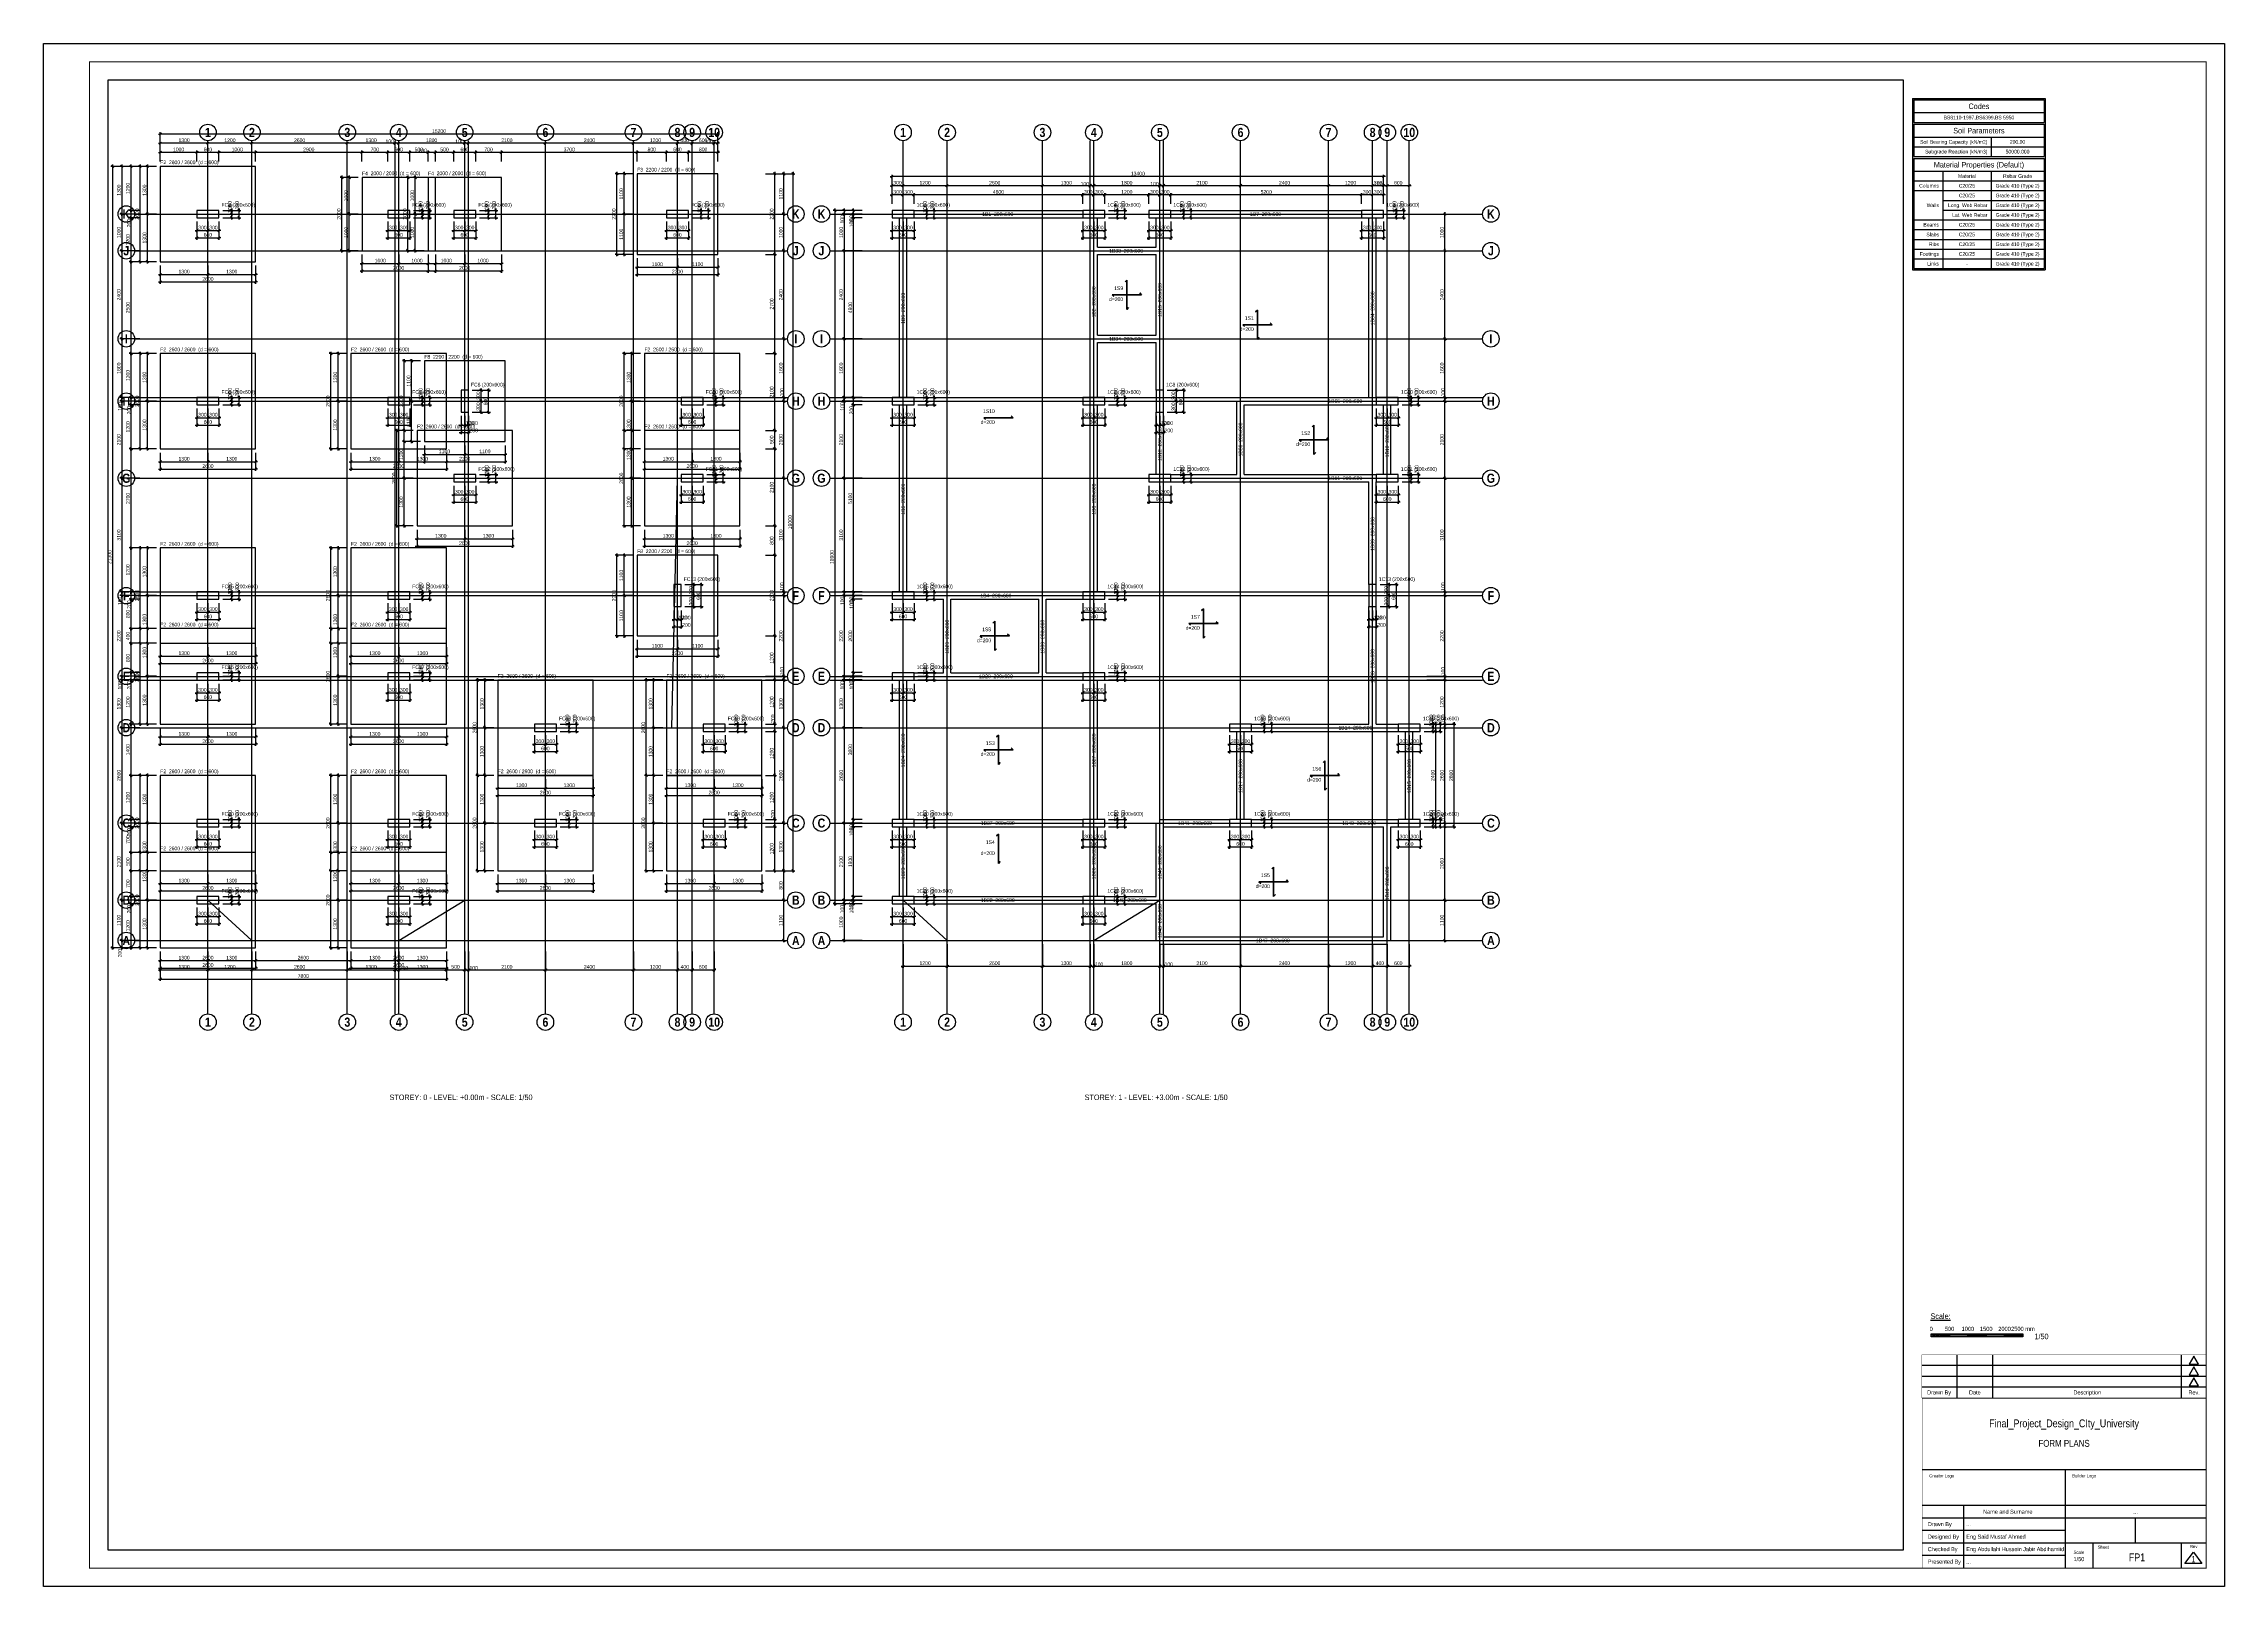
# Model space of a CAD drawing. Extents: x 0 to 206258, y -403073 to 0.
# Drawn here: x 12605 to 72055, y -53697 to -11647 of the extents above; entities that cross this region are included whole.
import ezdxf
from ezdxf.enums import TextEntityAlignment as Align
from ezdxf.lldxf.tags import DXFTag

# ---------------------------------------------------------------- set-up
doc = ezdxf.new("R2010")
doc.units = 0
doc.header["$LTSCALE"] = 1000
for name, color, linetype in [('Axis Circle(Dir 1)', 150, 'Continuous'), ('Axis Circle(Dir 2)', 150, 'Continuous'), ('Axis Label(Dir 1)', 7, 'Continuous'), ('Axis Label(Dir 2)', 7, 'Continuous'), ('Axis Line(Dir 1)', 8, 'CENTER2'), ('Axis Line(Dir 2)', 150, 'CENTER2'), ('Column Line', 7, 'Continuous'), ('Dimension Line', 5, 'Continuous'), ('Footing Line', 6, 'Continuous'), ('Quantity Table Header', 1, 'Continuous'), ('Quantity Table Title', 1, 'Continuous'), ('SHEETSUMMARY-10', 8, 'Continuous'), ('SHEETSUMMARY-25', 11, 'Continuous'), ('SHEETSUMMARY-30', 3, 'Continuous'), ('SHEETSUMMARY-35', 9, 'Continuous'), ('SHEETSUMMARY-40', 231, 'Continuous'), ('SHEETSUMMARY-50', 1, 'Continuous'), ('SHEETSUMMARY-65', 10, 'Continuous'), ('SheetView', 40, 'Continuous'), ('SheetViewOut', 231, 'Continuous'), ('Slab Edge Line', 5, 'Continuous'), ('Slab Label', 5, 'Continuous'), ('TEXT-100', 40, 'Continuous'), ('TEXT-140', 1, 'Continuous'), ('TEXT-175', 10, 'Continuous')]:
    doc.layers.add(name, color=color, linetype=linetype)
for name, color, linetype, true_color in [('Beam Label', 159, 'Continuous', 0x35424f), ('Beam Line', 159, 'HIDDEN2', 0x35424f), ('Column Label', 159, 'Continuous', 0x35424f), ('Footing Label', 94, 'Continuous', 0x008100), ('Ghost Axis Line', 254, 'Continuous', 0xbebebe), ('Quantity Table Line', 171, 'Continuous', 0xaaaaff), ('Quantity Table Text', 8, 'Continuous', 0x414141)]:
    doc.layers.add(name, color=color, linetype=linetype, true_color=true_color)
doc.styles.add('ArialNarrow', font='ARIALN.TTF')
doc.styles.add('Axis Label(Dir 1)', font='ARIALNB.TTF', dxfattribs={"height": 250})
doc.styles.add('Axis Label(Dir 2)', font='ARIALNB.TTF', dxfattribs={"height": 250})
doc.styles.add('Beam Label', font='ARIALN.TTF', dxfattribs={"height": 100})
doc.styles.add('Column Label', font='ARIALN.TTF', dxfattribs={"height": 100})
doc.styles.add('Dimension Text', font='ARIALN.TTF', dxfattribs={"height": 100})
doc.styles.add('Footing Label', font='ARIALN.TTF', dxfattribs={"height": 100})
doc.styles.add('Quantity Table Header', font='ARIALN.TTF', dxfattribs={"height": 100})
doc.styles.add('Quantity Table Text', font='ARIALN.TTF', dxfattribs={"height": 100})
doc.styles.add('Quantity Table Title', font='ARIALN.TTF', dxfattribs={"height": 150})
doc.styles.add('Slab Label', font='ARIALN.TTF', dxfattribs={"height": 100})
tags = doc.linetypes.add('CENTER2', pattern=[1.125, 0.75, -0.125, 0.125, -0.125]).pattern_tags.tags
tags[10:11] = [DXFTag(74, 4), DXFTag(75, 0), DXFTag(340, '0'), DXFTag(46, 0.0), DXFTag(50, 0.0), DXFTag(44, 0.0), DXFTag(45, 0.0)]
tags[8:9] = [DXFTag(74, 4), DXFTag(75, 0), DXFTag(340, '0'), DXFTag(46, 0.0), DXFTag(50, 0.0), DXFTag(44, 0.0), DXFTag(45, 0.0)]
tags[6:7] = [DXFTag(74, 4), DXFTag(75, 0), DXFTag(340, '0'), DXFTag(46, 0.0), DXFTag(50, 0.0), DXFTag(44, 0.0), DXFTag(45, 0.0)]
tags[4:5] = [DXFTag(74, 4), DXFTag(75, 0), DXFTag(340, '0'), DXFTag(46, 0.0), DXFTag(50, 0.0), DXFTag(44, 0.0), DXFTag(45, 0.0)]
tags = doc.linetypes.add('HIDDEN2', pattern=[0.1875, 0.125, -0.0625]).pattern_tags.tags
tags[6:7] = [DXFTag(74, 4), DXFTag(75, 0), DXFTag(340, '0'), DXFTag(46, 0.0), DXFTag(50, 0.0), DXFTag(44, 0.0), DXFTag(45, 0.0)]
tags[4:5] = [DXFTag(74, 4), DXFTag(75, 0), DXFTag(340, '0'), DXFTag(46, 0.0), DXFTag(50, 0.0), DXFTag(44, 0.0), DXFTag(45, 0.0)]
doc.dimstyles.get("Standard").update_dxf_attribs({"dimtxt": 100, "dimasz": 30, "dimexe": 48.3, "dimexo": 103.5, "dimgap": 30, "dimtad": 1, "dimtoh": 1, "dimdec": 1, "dimdsep": 46, "dimtxsty": 'Dimension Text', "dimblk": 'PCDIM_TICK', "dimcen": 0.09, "dimclrd": 5, "dimclre": 5, "dimclrt": 5, "dimadec": 1, "dimazin": 0, "dimtp": 1, "dimtm": 1, "dimtfac": 1, "dimtdec": 4, "dimtofl": 0, "dimtmove": 0, "dimatfit": 3, "dimfxl": 1, "dimtolj": 1, "dimtzin": 0, "dimarcsym": 0})

# ---------------------------------------------------------------- blocks, each defined once
blk = doc.blocks.new('PCDIM_TICK')
at = {"layer": 'Dimension Line', "color": 0, "transparency": 33554687}
for p, q in [((1.1, 1.1), (-1.1, -1.1)), ((1.6, 0), (0, 0))]:
    blk.add_line(p, q, dxfattribs=at)
blk = doc.blocks.new('*U8')
at = {"layer": 'Dimension Line', "color": 5, "true_color": 0x0000ff, "transparency": 16777216}
for p, q in [((29584, -16496), (29584, -16791)), ((29884, -16496), (29884, -16791)), ((29584, -16742), (29884, -16742))]:
    blk.add_line(p, q, dxfattribs=at)
at = {"layer": 'Dimension Line', "color": 5, "true_color": 0x0000ff, "transparency": 16777216, "xscale": 30, "yscale": 30, "rotation": 180.0000000000004}
blk.add_blockref('PCDIM_TICK', (29584, -16742), dxfattribs=at)
at = {"layer": 'Dimension Line', "color": 5, "true_color": 0x0000ff, "transparency": 16777216, "xscale": 30, "yscale": 30}
blk.add_blockref('PCDIM_TICK', (29884, -16742), dxfattribs=at)
at = {"layer": 'Dimension Line', "color": 5, "true_color": 0x0000ff, "transparency": 16777216, "insert": (29734, -16712), "char_height": 100, "width": 181.5, "attachment_point": 8, "style": 'Dimension Text'}
blk.add_mtext('300', dxfattribs=at)
blk = doc.blocks.new('*U9')
at = {"layer": 'Dimension Line', "color": 5, "true_color": 0x0000ff, "transparency": 16777216}
for p, q in [((29884, -16496), (29884, -16791)), ((30184, -16496), (30184, -16791)), ((29884, -16742), (30184, -16742))]:
    blk.add_line(p, q, dxfattribs=at)
at = {"layer": 'Dimension Line', "color": 5, "true_color": 0x0000ff, "transparency": 16777216, "xscale": 30, "yscale": 30, "rotation": 180.0000000000004}
blk.add_blockref('PCDIM_TICK', (29884, -16742), dxfattribs=at)
at = {"layer": 'Dimension Line', "color": 5, "true_color": 0x0000ff, "transparency": 16777216, "xscale": 30, "yscale": 30}
blk.add_blockref('PCDIM_TICK', (30184, -16742), dxfattribs=at)
at = {"layer": 'Dimension Line', "color": 5, "true_color": 0x0000ff, "transparency": 16777216, "insert": (30034, -16712), "char_height": 100, "width": 181.5, "attachment_point": 8, "style": 'Dimension Text'}
blk.add_mtext('300', dxfattribs=at)
blk = doc.blocks.new('*U10')
at = {"layer": 'Dimension Line', "color": 5, "true_color": 0x0000ff, "transparency": 16777216}
for p, q in [((29584, -16496), (29584, -16991)), ((30184, -16496), (30184, -16991)), ((29584, -16942), (30184, -16942))]:
    blk.add_line(p, q, dxfattribs=at)
at = {"layer": 'Dimension Line', "color": 5, "true_color": 0x0000ff, "transparency": 16777216, "xscale": 30, "yscale": 30, "rotation": 180.0000000000004}
blk.add_blockref('PCDIM_TICK', (29584, -16942), dxfattribs=at)
at = {"layer": 'Dimension Line', "color": 5, "true_color": 0x0000ff, "transparency": 16777216, "xscale": 30, "yscale": 30}
blk.add_blockref('PCDIM_TICK', (30184, -16942), dxfattribs=at)
at = {"layer": 'Dimension Line', "color": 5, "true_color": 0x0000ff, "transparency": 16777216, "insert": (29884, -16912), "char_height": 100, "width": 181.97, "attachment_point": 8, "style": 'Dimension Text'}
blk.add_mtext('600', dxfattribs=at)
blk = doc.blocks.new('*U11')
at = {"layer": 'Dimension Line', "color": 5, "true_color": 0x0000ff, "transparency": 16777216}
for p, q in [((30288, -16292), (30583, -16292)), ((30288, -16392), (30583, -16392)), ((30534, -16292), (30534, -16262)), ((30534, -16392), (30534, -16292))]:
    blk.add_line(p, q, dxfattribs=at)
at = {"layer": 'Dimension Line', "color": 5, "true_color": 0x0000ff, "transparency": 16777216, "xscale": 30, "yscale": 30}
for p, rotation in [((30534, -16292), 89.99999999999447), ((30534, -16392), 269.9999999999834)]:
    blk.add_blockref('PCDIM_TICK', p, dxfattribs=dict(at, rotation=rotation))
at = {"layer": 'Dimension Line', "color": 5, "true_color": 0x0000ff, "transparency": 16777216, "insert": (30534, -16262), "char_height": 100, "width": 173.93, "attachment_point": 7, "rotation": 90, "style": 'Dimension Text'}
blk.add_mtext('100', dxfattribs=at)
blk = doc.blocks.new('*U12')
at = {"layer": 'Dimension Line', "color": 5, "true_color": 0x0000ff, "transparency": 16777216}
for p, q in [((30288, -16192), (30583, -16192)), ((30288, -16292), (30583, -16292)), ((30534, -16192), (30534, -16162)), ((30534, -16292), (30534, -16192))]:
    blk.add_line(p, q, dxfattribs=at)
at = {"layer": 'Dimension Line', "color": 5, "true_color": 0x0000ff, "transparency": 16777216, "xscale": 30, "yscale": 30}
for p, rotation in [((30534, -16192), 89.99999999999447), ((30534, -16292), 269.9999999999834)]:
    blk.add_blockref('PCDIM_TICK', p, dxfattribs=dict(at, rotation=rotation))
at = {"layer": 'Dimension Line', "color": 5, "true_color": 0x0000ff, "transparency": 16777216, "insert": (30534, -16162), "char_height": 100, "width": 173.93, "attachment_point": 7, "rotation": 90, "style": 'Dimension Text'}
blk.add_mtext('100', dxfattribs=at)
blk = doc.blocks.new('*U13')
at = {"layer": 'Dimension Line', "color": 5, "true_color": 0x0000ff, "transparency": 16777216}
for p, q in [((30288, -16192), (30783, -16192)), ((30288, -16392), (30783, -16392)), ((30734, -16192), (30734, -16162)), ((30734, -16392), (30734, -16192))]:
    blk.add_line(p, q, dxfattribs=at)
at = {"layer": 'Dimension Line', "color": 5, "true_color": 0x0000ff, "transparency": 16777216, "xscale": 30, "yscale": 30}
for p, rotation in [((30734, -16192), 89.99999999999447), ((30734, -16392), 269.9999999999834)]:
    blk.add_blockref('PCDIM_TICK', p, dxfattribs=dict(at, rotation=rotation))
at = {"layer": 'Dimension Line', "color": 5, "true_color": 0x0000ff, "transparency": 16777216, "insert": (30734, -16162), "char_height": 100, "width": 182.77, "attachment_point": 7, "rotation": 90, "style": 'Dimension Text'}
blk.add_mtext('200', dxfattribs=at)
blk = doc.blocks.new('*U14')
at = {"layer": 'Dimension Line', "color": 5, "true_color": 0x0000ff, "transparency": 16777216}
for p, q in [((21984, -16496), (21984, -16791)), ((22284, -16496), (22284, -16791)), ((21984, -16742), (22284, -16742))]:
    blk.add_line(p, q, dxfattribs=at)
at = {"layer": 'Dimension Line', "color": 5, "true_color": 0x0000ff, "transparency": 16777216, "xscale": 30, "yscale": 30, "rotation": 180.0000000000004}
blk.add_blockref('PCDIM_TICK', (21984, -16742), dxfattribs=at)
at = {"layer": 'Dimension Line', "color": 5, "true_color": 0x0000ff, "transparency": 16777216, "xscale": 30, "yscale": 30}
blk.add_blockref('PCDIM_TICK', (22284, -16742), dxfattribs=at)
at = {"layer": 'Dimension Line', "color": 5, "true_color": 0x0000ff, "transparency": 16777216, "insert": (22134, -16712), "char_height": 100, "width": 181.5, "attachment_point": 8, "style": 'Dimension Text'}
blk.add_mtext('300', dxfattribs=at)
blk = doc.blocks.new('*U15')
at = {"layer": 'Dimension Line', "color": 5, "true_color": 0x0000ff, "transparency": 16777216}
for p, q in [((22284, -16496), (22284, -16791)), ((22584, -16496), (22584, -16791)), ((22284, -16742), (22584, -16742))]:
    blk.add_line(p, q, dxfattribs=at)
at = {"layer": 'Dimension Line', "color": 5, "true_color": 0x0000ff, "transparency": 16777216, "xscale": 30, "yscale": 30, "rotation": 180.0000000000004}
blk.add_blockref('PCDIM_TICK', (22284, -16742), dxfattribs=at)
at = {"layer": 'Dimension Line', "color": 5, "true_color": 0x0000ff, "transparency": 16777216, "xscale": 30, "yscale": 30}
blk.add_blockref('PCDIM_TICK', (22584, -16742), dxfattribs=at)
at = {"layer": 'Dimension Line', "color": 5, "true_color": 0x0000ff, "transparency": 16777216, "insert": (22434, -16712), "char_height": 100, "width": 181.5, "attachment_point": 8, "style": 'Dimension Text'}
blk.add_mtext('300', dxfattribs=at)
blk = doc.blocks.new('*U16')
at = {"layer": 'Dimension Line', "color": 5, "true_color": 0x0000ff, "transparency": 16777216}
for p, q in [((21984, -16496), (21984, -16991)), ((22584, -16496), (22584, -16991)), ((21984, -16942), (22584, -16942))]:
    blk.add_line(p, q, dxfattribs=at)
at = {"layer": 'Dimension Line', "color": 5, "true_color": 0x0000ff, "transparency": 16777216, "xscale": 30, "yscale": 30, "rotation": 180.0000000000004}
blk.add_blockref('PCDIM_TICK', (21984, -16942), dxfattribs=at)
at = {"layer": 'Dimension Line', "color": 5, "true_color": 0x0000ff, "transparency": 16777216, "xscale": 30, "yscale": 30}
blk.add_blockref('PCDIM_TICK', (22584, -16942), dxfattribs=at)
at = {"layer": 'Dimension Line', "color": 5, "true_color": 0x0000ff, "transparency": 16777216, "insert": (22284, -16912), "char_height": 100, "width": 181.97, "attachment_point": 8, "style": 'Dimension Text'}
blk.add_mtext('600', dxfattribs=at)
blk = doc.blocks.new('*U17')
at = {"layer": 'Dimension Line', "color": 5, "true_color": 0x0000ff, "transparency": 16777216}
for p, q in [((22688, -16292), (22983, -16292)), ((22688, -16392), (22983, -16392)), ((22934, -16292), (22934, -16262)), ((22934, -16392), (22934, -16292))]:
    blk.add_line(p, q, dxfattribs=at)
at = {"layer": 'Dimension Line', "color": 5, "true_color": 0x0000ff, "transparency": 16777216, "xscale": 30, "yscale": 30}
for p, rotation in [((22934, -16292), 89.99999999999447), ((22934, -16392), 269.9999999999834)]:
    blk.add_blockref('PCDIM_TICK', p, dxfattribs=dict(at, rotation=rotation))
at = {"layer": 'Dimension Line', "color": 5, "true_color": 0x0000ff, "transparency": 16777216, "insert": (22934, -16262), "char_height": 100, "width": 173.93, "attachment_point": 7, "rotation": 90, "style": 'Dimension Text'}
blk.add_mtext('100', dxfattribs=at)
blk = doc.blocks.new('*U18')
at = {"layer": 'Dimension Line', "color": 5, "true_color": 0x0000ff, "transparency": 16777216}
for p, q in [((22688, -16192), (22983, -16192)), ((22688, -16292), (22983, -16292)), ((22934, -16192), (22934, -16162)), ((22934, -16292), (22934, -16192))]:
    blk.add_line(p, q, dxfattribs=at)
at = {"layer": 'Dimension Line', "color": 5, "true_color": 0x0000ff, "transparency": 16777216, "xscale": 30, "yscale": 30}
for p, rotation in [((22934, -16192), 89.99999999999447), ((22934, -16292), 269.9999999999834)]:
    blk.add_blockref('PCDIM_TICK', p, dxfattribs=dict(at, rotation=rotation))
at = {"layer": 'Dimension Line', "color": 5, "true_color": 0x0000ff, "transparency": 16777216, "insert": (22934, -16162), "char_height": 100, "width": 173.93, "attachment_point": 7, "rotation": 90, "style": 'Dimension Text'}
blk.add_mtext('100', dxfattribs=at)
blk = doc.blocks.new('*U19')
at = {"layer": 'Dimension Line', "color": 5, "true_color": 0x0000ff, "transparency": 16777216}
for p, q in [((22688, -16192), (23183, -16192)), ((22688, -16392), (23183, -16392)), ((23134, -16192), (23134, -16162)), ((23134, -16392), (23134, -16192))]:
    blk.add_line(p, q, dxfattribs=at)
at = {"layer": 'Dimension Line', "color": 5, "true_color": 0x0000ff, "transparency": 16777216, "xscale": 30, "yscale": 30}
for p, rotation in [((23134, -16192), 89.99999999999447), ((23134, -16392), 269.9999999999834)]:
    blk.add_blockref('PCDIM_TICK', p, dxfattribs=dict(at, rotation=rotation))
at = {"layer": 'Dimension Line', "color": 5, "true_color": 0x0000ff, "transparency": 16777216, "insert": (23134, -16162), "char_height": 100, "width": 182.77, "attachment_point": 7, "rotation": 90, "style": 'Dimension Text'}
blk.add_mtext('200', dxfattribs=at)
blk = doc.blocks.new('*U20')
at = {"layer": 'Dimension Line', "color": 5, "true_color": 0x0000ff, "transparency": 16777216}
for p, q in [((23784, -16496), (23784, -16791)), ((24084, -16496), (24084, -16791)), ((23784, -16742), (24084, -16742))]:
    blk.add_line(p, q, dxfattribs=at)
at = {"layer": 'Dimension Line', "color": 5, "true_color": 0x0000ff, "transparency": 16777216, "xscale": 30, "yscale": 30, "rotation": 180.0000000000004}
blk.add_blockref('PCDIM_TICK', (23784, -16742), dxfattribs=at)
at = {"layer": 'Dimension Line', "color": 5, "true_color": 0x0000ff, "transparency": 16777216, "xscale": 30, "yscale": 30}
blk.add_blockref('PCDIM_TICK', (24084, -16742), dxfattribs=at)
at = {"layer": 'Dimension Line', "color": 5, "true_color": 0x0000ff, "transparency": 16777216, "insert": (23934, -16712), "char_height": 100, "width": 181.5, "attachment_point": 8, "style": 'Dimension Text'}
blk.add_mtext('300', dxfattribs=at)
blk = doc.blocks.new('*U21')
at = {"layer": 'Dimension Line', "color": 5, "true_color": 0x0000ff, "transparency": 16777216}
for p, q in [((24084, -16496), (24084, -16791)), ((24384, -16496), (24384, -16791)), ((24084, -16742), (24384, -16742))]:
    blk.add_line(p, q, dxfattribs=at)
at = {"layer": 'Dimension Line', "color": 5, "true_color": 0x0000ff, "transparency": 16777216, "xscale": 30, "yscale": 30, "rotation": 180.0000000000004}
blk.add_blockref('PCDIM_TICK', (24084, -16742), dxfattribs=at)
at = {"layer": 'Dimension Line', "color": 5, "true_color": 0x0000ff, "transparency": 16777216, "xscale": 30, "yscale": 30}
blk.add_blockref('PCDIM_TICK', (24384, -16742), dxfattribs=at)
at = {"layer": 'Dimension Line', "color": 5, "true_color": 0x0000ff, "transparency": 16777216, "insert": (24234, -16712), "char_height": 100, "width": 181.5, "attachment_point": 8, "style": 'Dimension Text'}
blk.add_mtext('300', dxfattribs=at)
blk = doc.blocks.new('*U22')
at = {"layer": 'Dimension Line', "color": 5, "true_color": 0x0000ff, "transparency": 16777216}
for p, q in [((23784, -16496), (23784, -16991)), ((24384, -16496), (24384, -16991)), ((23784, -16942), (24384, -16942))]:
    blk.add_line(p, q, dxfattribs=at)
at = {"layer": 'Dimension Line', "color": 5, "true_color": 0x0000ff, "transparency": 16777216, "xscale": 30, "yscale": 30, "rotation": 180.0000000000004}
blk.add_blockref('PCDIM_TICK', (23784, -16942), dxfattribs=at)
at = {"layer": 'Dimension Line', "color": 5, "true_color": 0x0000ff, "transparency": 16777216, "xscale": 30, "yscale": 30}
blk.add_blockref('PCDIM_TICK', (24384, -16942), dxfattribs=at)
at = {"layer": 'Dimension Line', "color": 5, "true_color": 0x0000ff, "transparency": 16777216, "insert": (24084, -16912), "char_height": 100, "width": 181.97, "attachment_point": 8, "style": 'Dimension Text'}
blk.add_mtext('600', dxfattribs=at)
blk = doc.blocks.new('*U23')
at = {"layer": 'Dimension Line', "color": 5, "true_color": 0x0000ff, "transparency": 16777216}
for p, q in [((24488, -16292), (24783, -16292)), ((24488, -16392), (24783, -16392)), ((24734, -16292), (24734, -16262)), ((24734, -16392), (24734, -16292))]:
    blk.add_line(p, q, dxfattribs=at)
at = {"layer": 'Dimension Line', "color": 5, "true_color": 0x0000ff, "transparency": 16777216, "xscale": 30, "yscale": 30}
for p, rotation in [((24734, -16292), 89.99999999999447), ((24734, -16392), 269.9999999999834)]:
    blk.add_blockref('PCDIM_TICK', p, dxfattribs=dict(at, rotation=rotation))
at = {"layer": 'Dimension Line', "color": 5, "true_color": 0x0000ff, "transparency": 16777216, "insert": (24734, -16262), "char_height": 100, "width": 173.93, "attachment_point": 7, "rotation": 90, "style": 'Dimension Text'}
blk.add_mtext('100', dxfattribs=at)
blk = doc.blocks.new('*U24')
at = {"layer": 'Dimension Line', "color": 5, "true_color": 0x0000ff, "transparency": 16777216}
for p, q in [((24488, -16192), (24783, -16192)), ((24488, -16292), (24783, -16292)), ((24734, -16192), (24734, -16162)), ((24734, -16292), (24734, -16192))]:
    blk.add_line(p, q, dxfattribs=at)
at = {"layer": 'Dimension Line', "color": 5, "true_color": 0x0000ff, "transparency": 16777216, "xscale": 30, "yscale": 30}
for p, rotation in [((24734, -16192), 89.99999999999447), ((24734, -16292), 269.9999999999834)]:
    blk.add_blockref('PCDIM_TICK', p, dxfattribs=dict(at, rotation=rotation))
at = {"layer": 'Dimension Line', "color": 5, "true_color": 0x0000ff, "transparency": 16777216, "insert": (24734, -16162), "char_height": 100, "width": 173.93, "attachment_point": 7, "rotation": 90, "style": 'Dimension Text'}
blk.add_mtext('100', dxfattribs=at)
blk = doc.blocks.new('*U25')
at = {"layer": 'Dimension Line', "color": 5, "true_color": 0x0000ff, "transparency": 16777216}
for p, q in [((24488, -16192), (24983, -16192)), ((24488, -16392), (24983, -16392)), ((24934, -16192), (24934, -16162)), ((24934, -16392), (24934, -16192))]:
    blk.add_line(p, q, dxfattribs=at)
at = {"layer": 'Dimension Line', "color": 5, "true_color": 0x0000ff, "transparency": 16777216, "xscale": 30, "yscale": 30}
for p, rotation in [((24934, -16192), 89.99999999999447), ((24934, -16392), 269.9999999999834)]:
    blk.add_blockref('PCDIM_TICK', p, dxfattribs=dict(at, rotation=rotation))
at = {"layer": 'Dimension Line', "color": 5, "true_color": 0x0000ff, "transparency": 16777216, "insert": (24934, -16162), "char_height": 100, "width": 182.77, "attachment_point": 7, "rotation": 90, "style": 'Dimension Text'}
blk.add_mtext('200', dxfattribs=at)
blk = doc.blocks.new('*U26')
at = {"layer": 'Dimension Line', "color": 5, "true_color": 0x0000ff, "transparency": 16777216}
for p, q in [((16784, -21596), (16784, -21891)), ((16784, -21842), (17084, -21842)), ((17084, -21596), (17084, -21891))]:
    blk.add_line(p, q, dxfattribs=at)
at = {"layer": 'Dimension Line', "color": 5, "true_color": 0x0000ff, "transparency": 16777216, "xscale": 30, "yscale": 30, "rotation": 180.0000000000004}
blk.add_blockref('PCDIM_TICK', (16784, -21842), dxfattribs=at)
at = {"layer": 'Dimension Line', "color": 5, "true_color": 0x0000ff, "transparency": 16777216, "xscale": 30, "yscale": 30}
blk.add_blockref('PCDIM_TICK', (17084, -21842), dxfattribs=at)
at = {"layer": 'Dimension Line', "color": 5, "true_color": 0x0000ff, "transparency": 16777216, "insert": (16934, -21812), "char_height": 100, "width": 181.5, "attachment_point": 8, "style": 'Dimension Text'}
blk.add_mtext('300', dxfattribs=at)
blk = doc.blocks.new('*U27')
at = {"layer": 'Dimension Line', "color": 5, "true_color": 0x0000ff, "transparency": 16777216}
for p, q in [((17084, -21596), (17084, -21891)), ((17084, -21842), (17384, -21842)), ((17384, -21596), (17384, -21891))]:
    blk.add_line(p, q, dxfattribs=at)
at = {"layer": 'Dimension Line', "color": 5, "true_color": 0x0000ff, "transparency": 16777216, "xscale": 30, "yscale": 30, "rotation": 180.0000000000004}
blk.add_blockref('PCDIM_TICK', (17084, -21842), dxfattribs=at)
at = {"layer": 'Dimension Line', "color": 5, "true_color": 0x0000ff, "transparency": 16777216, "xscale": 30, "yscale": 30}
blk.add_blockref('PCDIM_TICK', (17384, -21842), dxfattribs=at)
at = {"layer": 'Dimension Line', "color": 5, "true_color": 0x0000ff, "transparency": 16777216, "insert": (17234, -21812), "char_height": 100, "width": 181.5, "attachment_point": 8, "style": 'Dimension Text'}
blk.add_mtext('300', dxfattribs=at)
blk = doc.blocks.new('*U28')
at = {"layer": 'Dimension Line', "color": 5, "true_color": 0x0000ff, "transparency": 16777216}
for p, q in [((16784, -21596), (16784, -22091)), ((17384, -21596), (17384, -22091)), ((16784, -22042), (17384, -22042))]:
    blk.add_line(p, q, dxfattribs=at)
at = {"layer": 'Dimension Line', "color": 5, "true_color": 0x0000ff, "transparency": 16777216, "xscale": 30, "yscale": 30, "rotation": 180.0000000000004}
blk.add_blockref('PCDIM_TICK', (16784, -22042), dxfattribs=at)
at = {"layer": 'Dimension Line', "color": 5, "true_color": 0x0000ff, "transparency": 16777216, "xscale": 30, "yscale": 30}
blk.add_blockref('PCDIM_TICK', (17384, -22042), dxfattribs=at)
at = {"layer": 'Dimension Line', "color": 5, "true_color": 0x0000ff, "transparency": 16777216, "insert": (17084, -22012), "char_height": 100, "width": 181.97, "attachment_point": 8, "style": 'Dimension Text'}
blk.add_mtext('600', dxfattribs=at)
blk = doc.blocks.new('*U29')
at = {"layer": 'Dimension Line', "color": 5, "true_color": 0x0000ff, "transparency": 16777216}
for p, q in [((17488, -21392), (17783, -21392)), ((17734, -21392), (17734, -21362)), ((17734, -21492), (17734, -21392)), ((17488, -21492), (17783, -21492))]:
    blk.add_line(p, q, dxfattribs=at)
at = {"layer": 'Dimension Line', "color": 5, "true_color": 0x0000ff, "transparency": 16777216, "xscale": 30, "yscale": 30}
for p, rotation in [((17734, -21392), 89.99999999999447), ((17734, -21492), 269.9999999999834)]:
    blk.add_blockref('PCDIM_TICK', p, dxfattribs=dict(at, rotation=rotation))
at = {"layer": 'Dimension Line', "color": 5, "true_color": 0x0000ff, "transparency": 16777216, "insert": (17734, -21362), "char_height": 100, "width": 173.93, "attachment_point": 7, "rotation": 90, "style": 'Dimension Text'}
blk.add_mtext('100', dxfattribs=at)
blk = doc.blocks.new('*U30')
at = {"layer": 'Dimension Line', "color": 5, "true_color": 0x0000ff, "transparency": 16777216}
for p, q in [((17488, -21292), (17783, -21292)), ((17488, -21392), (17783, -21392)), ((17734, -21292), (17734, -21262)), ((17734, -21392), (17734, -21292))]:
    blk.add_line(p, q, dxfattribs=at)
at = {"layer": 'Dimension Line', "color": 5, "true_color": 0x0000ff, "transparency": 16777216, "xscale": 30, "yscale": 30}
for p, rotation in [((17734, -21292), 89.99999999999447), ((17734, -21392), 269.9999999999834)]:
    blk.add_blockref('PCDIM_TICK', p, dxfattribs=dict(at, rotation=rotation))
at = {"layer": 'Dimension Line', "color": 5, "true_color": 0x0000ff, "transparency": 16777216, "insert": (17734, -21262), "char_height": 100, "width": 173.93, "attachment_point": 7, "rotation": 90, "style": 'Dimension Text'}
blk.add_mtext('100', dxfattribs=at)
blk = doc.blocks.new('*U31')
at = {"layer": 'Dimension Line', "color": 5, "true_color": 0x0000ff, "transparency": 16777216}
for p, q in [((17488, -21292), (17983, -21292)), ((17934, -21292), (17934, -21262)), ((17934, -21492), (17934, -21292)), ((17488, -21492), (17983, -21492))]:
    blk.add_line(p, q, dxfattribs=at)
at = {"layer": 'Dimension Line', "color": 5, "true_color": 0x0000ff, "transparency": 16777216, "xscale": 30, "yscale": 30}
for p, rotation in [((17934, -21292), 89.99999999999447), ((17934, -21492), 269.9999999999834)]:
    blk.add_blockref('PCDIM_TICK', p, dxfattribs=dict(at, rotation=rotation))
at = {"layer": 'Dimension Line', "color": 5, "true_color": 0x0000ff, "transparency": 16777216, "insert": (17934, -21262), "char_height": 100, "width": 182.77, "attachment_point": 7, "rotation": 90, "style": 'Dimension Text'}
blk.add_mtext('200', dxfattribs=at)
blk = doc.blocks.new('*U32')
at = {"layer": 'Dimension Line', "color": 5, "true_color": 0x0000ff, "transparency": 16777216}
for p, q in [((21984, -21596), (21984, -21891)), ((21984, -21842), (22284, -21842)), ((22284, -21596), (22284, -21891))]:
    blk.add_line(p, q, dxfattribs=at)
at = {"layer": 'Dimension Line', "color": 5, "true_color": 0x0000ff, "transparency": 16777216, "xscale": 30, "yscale": 30, "rotation": 180.0000000000004}
blk.add_blockref('PCDIM_TICK', (21984, -21842), dxfattribs=at)
at = {"layer": 'Dimension Line', "color": 5, "true_color": 0x0000ff, "transparency": 16777216, "xscale": 30, "yscale": 30}
blk.add_blockref('PCDIM_TICK', (22284, -21842), dxfattribs=at)
at = {"layer": 'Dimension Line', "color": 5, "true_color": 0x0000ff, "transparency": 16777216, "insert": (22134, -21812), "char_height": 100, "width": 181.5, "attachment_point": 8, "style": 'Dimension Text'}
blk.add_mtext('300', dxfattribs=at)
blk = doc.blocks.new('*U33')
at = {"layer": 'Dimension Line', "color": 5, "true_color": 0x0000ff, "transparency": 16777216}
for p, q in [((22284, -21596), (22284, -21891)), ((22284, -21842), (22584, -21842)), ((22584, -21596), (22584, -21891))]:
    blk.add_line(p, q, dxfattribs=at)
at = {"layer": 'Dimension Line', "color": 5, "true_color": 0x0000ff, "transparency": 16777216, "xscale": 30, "yscale": 30, "rotation": 180.0000000000004}
blk.add_blockref('PCDIM_TICK', (22284, -21842), dxfattribs=at)
at = {"layer": 'Dimension Line', "color": 5, "true_color": 0x0000ff, "transparency": 16777216, "xscale": 30, "yscale": 30}
blk.add_blockref('PCDIM_TICK', (22584, -21842), dxfattribs=at)
at = {"layer": 'Dimension Line', "color": 5, "true_color": 0x0000ff, "transparency": 16777216, "insert": (22434, -21812), "char_height": 100, "width": 181.5, "attachment_point": 8, "style": 'Dimension Text'}
blk.add_mtext('300', dxfattribs=at)
blk = doc.blocks.new('*U34')
at = {"layer": 'Dimension Line', "color": 5, "true_color": 0x0000ff, "transparency": 16777216}
for p, q in [((21984, -21596), (21984, -22091)), ((22584, -21596), (22584, -22091)), ((21984, -22042), (22584, -22042))]:
    blk.add_line(p, q, dxfattribs=at)
at = {"layer": 'Dimension Line', "color": 5, "true_color": 0x0000ff, "transparency": 16777216, "xscale": 30, "yscale": 30, "rotation": 180.0000000000004}
blk.add_blockref('PCDIM_TICK', (21984, -22042), dxfattribs=at)
at = {"layer": 'Dimension Line', "color": 5, "true_color": 0x0000ff, "transparency": 16777216, "xscale": 30, "yscale": 30}
blk.add_blockref('PCDIM_TICK', (22584, -22042), dxfattribs=at)
at = {"layer": 'Dimension Line', "color": 5, "true_color": 0x0000ff, "transparency": 16777216, "insert": (22284, -22012), "char_height": 100, "width": 181.97, "attachment_point": 8, "style": 'Dimension Text'}
blk.add_mtext('600', dxfattribs=at)
blk = doc.blocks.new('*U35')
at = {"layer": 'Dimension Line', "color": 5, "true_color": 0x0000ff, "transparency": 16777216}
for p, q in [((22688, -21392), (22983, -21392)), ((22934, -21392), (22934, -21362)), ((22934, -21492), (22934, -21392)), ((22688, -21492), (22983, -21492))]:
    blk.add_line(p, q, dxfattribs=at)
at = {"layer": 'Dimension Line', "color": 5, "true_color": 0x0000ff, "transparency": 16777216, "xscale": 30, "yscale": 30}
for p, rotation in [((22934, -21392), 89.99999999999447), ((22934, -21492), 269.9999999999834)]:
    blk.add_blockref('PCDIM_TICK', p, dxfattribs=dict(at, rotation=rotation))
at = {"layer": 'Dimension Line', "color": 5, "true_color": 0x0000ff, "transparency": 16777216, "insert": (22934, -21362), "char_height": 100, "width": 173.93, "attachment_point": 7, "rotation": 90, "style": 'Dimension Text'}
blk.add_mtext('100', dxfattribs=at)
blk = doc.blocks.new('*U36')
at = {"layer": 'Dimension Line', "color": 5, "true_color": 0x0000ff, "transparency": 16777216}
for p, q in [((22688, -21292), (22983, -21292)), ((22688, -21392), (22983, -21392)), ((22934, -21292), (22934, -21262)), ((22934, -21392), (22934, -21292))]:
    blk.add_line(p, q, dxfattribs=at)
at = {"layer": 'Dimension Line', "color": 5, "true_color": 0x0000ff, "transparency": 16777216, "xscale": 30, "yscale": 30}
for p, rotation in [((22934, -21292), 89.99999999999447), ((22934, -21392), 269.9999999999834)]:
    blk.add_blockref('PCDIM_TICK', p, dxfattribs=dict(at, rotation=rotation))
at = {"layer": 'Dimension Line', "color": 5, "true_color": 0x0000ff, "transparency": 16777216, "insert": (22934, -21262), "char_height": 100, "width": 173.93, "attachment_point": 7, "rotation": 90, "style": 'Dimension Text'}
blk.add_mtext('100', dxfattribs=at)
blk = doc.blocks.new('*U37')
at = {"layer": 'Dimension Line', "color": 5, "true_color": 0x0000ff, "transparency": 16777216}
for p, q in [((22688, -21292), (23183, -21292)), ((23134, -21292), (23134, -21262)), ((23134, -21492), (23134, -21292)), ((22688, -21492), (23183, -21492))]:
    blk.add_line(p, q, dxfattribs=at)
at = {"layer": 'Dimension Line', "color": 5, "true_color": 0x0000ff, "transparency": 16777216, "xscale": 30, "yscale": 30}
for p, rotation in [((23134, -21292), 89.99999999999447), ((23134, -21492), 269.9999999999834)]:
    blk.add_blockref('PCDIM_TICK', p, dxfattribs=dict(at, rotation=rotation))
at = {"layer": 'Dimension Line', "color": 5, "true_color": 0x0000ff, "transparency": 16777216, "insert": (23134, -21262), "char_height": 100, "width": 182.77, "attachment_point": 7, "rotation": 90, "style": 'Dimension Text'}
blk.add_mtext('200', dxfattribs=at)
blk = doc.blocks.new('*U38')
at = {"layer": 'Dimension Line', "color": 5, "true_color": 0x0000ff, "transparency": 16777216}
for p, q in [((23984, -21796), (23984, -22091)), ((24084, -21796), (24084, -22091)), ((23984, -22042), (24084, -22042)), ((24084, -22042), (24114, -22042))]:
    blk.add_line(p, q, dxfattribs=at)
at = {"layer": 'Dimension Line', "color": 5, "true_color": 0x0000ff, "transparency": 16777216, "xscale": 30, "yscale": 30, "rotation": 180.0000000000004}
blk.add_blockref('PCDIM_TICK', (23984, -22042), dxfattribs=at)
at = {"layer": 'Dimension Line', "color": 5, "true_color": 0x0000ff, "transparency": 16777216, "xscale": 30, "yscale": 30}
blk.add_blockref('PCDIM_TICK', (24084, -22042), dxfattribs=at)
at = {"layer": 'Dimension Line', "color": 5, "true_color": 0x0000ff, "transparency": 16777216, "insert": (24114, -22042), "char_height": 100, "width": 173.93, "attachment_point": 7, "style": 'Dimension Text'}
blk.add_mtext('100', dxfattribs=at)
blk = doc.blocks.new('*U39')
at = {"layer": 'Dimension Line', "color": 5, "true_color": 0x0000ff, "transparency": 16777216}
for p, q in [((24084, -21796), (24084, -22091)), ((24184, -21796), (24184, -22091)), ((24084, -22042), (24184, -22042)), ((24184, -22042), (24214, -22042))]:
    blk.add_line(p, q, dxfattribs=at)
at = {"layer": 'Dimension Line', "color": 5, "true_color": 0x0000ff, "transparency": 16777216, "xscale": 30, "yscale": 30, "rotation": 180.0000000000004}
blk.add_blockref('PCDIM_TICK', (24084, -22042), dxfattribs=at)
at = {"layer": 'Dimension Line', "color": 5, "true_color": 0x0000ff, "transparency": 16777216, "xscale": 30, "yscale": 30}
blk.add_blockref('PCDIM_TICK', (24184, -22042), dxfattribs=at)
at = {"layer": 'Dimension Line', "color": 5, "true_color": 0x0000ff, "transparency": 16777216, "insert": (24214, -22042), "char_height": 100, "width": 173.93, "attachment_point": 7, "style": 'Dimension Text'}
blk.add_mtext('100', dxfattribs=at)
blk = doc.blocks.new('*U40')
at = {"layer": 'Dimension Line', "color": 5, "true_color": 0x0000ff, "transparency": 16777216}
for p, q in [((23984, -21796), (23984, -22291)), ((24184, -21796), (24184, -22291)), ((23984, -22242), (24184, -22242)), ((24184, -22242), (24214, -22242))]:
    blk.add_line(p, q, dxfattribs=at)
at = {"layer": 'Dimension Line', "color": 5, "true_color": 0x0000ff, "transparency": 16777216, "xscale": 30, "yscale": 30, "rotation": 180.0000000000004}
blk.add_blockref('PCDIM_TICK', (23984, -22242), dxfattribs=at)
at = {"layer": 'Dimension Line', "color": 5, "true_color": 0x0000ff, "transparency": 16777216, "xscale": 30, "yscale": 30}
blk.add_blockref('PCDIM_TICK', (24184, -22242), dxfattribs=at)
at = {"layer": 'Dimension Line', "color": 5, "true_color": 0x0000ff, "transparency": 16777216, "insert": (24214, -22242), "char_height": 100, "width": 182.77, "attachment_point": 7, "style": 'Dimension Text'}
blk.add_mtext('200', dxfattribs=at)
blk = doc.blocks.new('*U41')
at = {"layer": 'Dimension Line', "color": 5, "true_color": 0x0000ff, "transparency": 16777216}
for p, q in [((24288, -21392), (24583, -21392)), ((24534, -21692), (24534, -21392)), ((24288, -21692), (24583, -21692))]:
    blk.add_line(p, q, dxfattribs=at)
at = {"layer": 'Dimension Line', "color": 5, "true_color": 0x0000ff, "transparency": 16777216, "xscale": 30, "yscale": 30}
for p, rotation in [((24534, -21392), 89.99999999999447), ((24534, -21692), 269.9999999999834)]:
    blk.add_blockref('PCDIM_TICK', p, dxfattribs=dict(at, rotation=rotation))
at = {"layer": 'Dimension Line', "color": 5, "true_color": 0x0000ff, "transparency": 16777216, "insert": (24504, -21542), "char_height": 100, "width": 181.5, "attachment_point": 8, "rotation": 90, "style": 'Dimension Text'}
blk.add_mtext('300', dxfattribs=at)
blk = doc.blocks.new('*U42')
at = {"layer": 'Dimension Line', "color": 5, "true_color": 0x0000ff, "transparency": 16777216}
for p, q in [((24288, -21092), (24583, -21092)), ((24288, -21392), (24583, -21392)), ((24534, -21392), (24534, -21092))]:
    blk.add_line(p, q, dxfattribs=at)
at = {"layer": 'Dimension Line', "color": 5, "true_color": 0x0000ff, "transparency": 16777216, "xscale": 30, "yscale": 30}
for p, rotation in [((24534, -21092), 89.99999999999447), ((24534, -21392), 269.9999999999834)]:
    blk.add_blockref('PCDIM_TICK', p, dxfattribs=dict(at, rotation=rotation))
at = {"layer": 'Dimension Line', "color": 5, "true_color": 0x0000ff, "transparency": 16777216, "insert": (24504, -21242), "char_height": 100, "width": 181.5, "attachment_point": 8, "rotation": 90, "style": 'Dimension Text'}
blk.add_mtext('300', dxfattribs=at)
blk = doc.blocks.new('*U43')
at = {"layer": 'Dimension Line', "color": 5, "true_color": 0x0000ff, "transparency": 16777216}
for p, q in [((24288, -21092), (24783, -21092)), ((24734, -21692), (24734, -21092)), ((24288, -21692), (24783, -21692))]:
    blk.add_line(p, q, dxfattribs=at)
at = {"layer": 'Dimension Line', "color": 5, "true_color": 0x0000ff, "transparency": 16777216, "xscale": 30, "yscale": 30}
for p, rotation in [((24734, -21092), 89.99999999999447), ((24734, -21692), 269.9999999999834)]:
    blk.add_blockref('PCDIM_TICK', p, dxfattribs=dict(at, rotation=rotation))
at = {"layer": 'Dimension Line', "color": 5, "true_color": 0x0000ff, "transparency": 16777216, "insert": (24704, -21392), "char_height": 100, "width": 181.97, "attachment_point": 8, "rotation": 90, "style": 'Dimension Text'}
blk.add_mtext('600', dxfattribs=at)
blk = doc.blocks.new('*U44')
at = {"layer": 'Dimension Line', "color": 5, "true_color": 0x0000ff, "transparency": 16777216}
for p, q in [((29984, -21596), (29984, -21891)), ((29984, -21842), (30284, -21842)), ((30284, -21596), (30284, -21891))]:
    blk.add_line(p, q, dxfattribs=at)
at = {"layer": 'Dimension Line', "color": 5, "true_color": 0x0000ff, "transparency": 16777216, "xscale": 30, "yscale": 30, "rotation": 180.0000000000004}
blk.add_blockref('PCDIM_TICK', (29984, -21842), dxfattribs=at)
at = {"layer": 'Dimension Line', "color": 5, "true_color": 0x0000ff, "transparency": 16777216, "xscale": 30, "yscale": 30}
blk.add_blockref('PCDIM_TICK', (30284, -21842), dxfattribs=at)
at = {"layer": 'Dimension Line', "color": 5, "true_color": 0x0000ff, "transparency": 16777216, "insert": (30134, -21812), "char_height": 100, "width": 181.5, "attachment_point": 8, "style": 'Dimension Text'}
blk.add_mtext('300', dxfattribs=at)
blk = doc.blocks.new('*U45')
at = {"layer": 'Dimension Line', "color": 5, "true_color": 0x0000ff, "transparency": 16777216}
for p, q in [((30284, -21596), (30284, -21891)), ((30284, -21842), (30584, -21842)), ((30584, -21596), (30584, -21891))]:
    blk.add_line(p, q, dxfattribs=at)
at = {"layer": 'Dimension Line', "color": 5, "true_color": 0x0000ff, "transparency": 16777216, "xscale": 30, "yscale": 30, "rotation": 180.0000000000004}
blk.add_blockref('PCDIM_TICK', (30284, -21842), dxfattribs=at)
at = {"layer": 'Dimension Line', "color": 5, "true_color": 0x0000ff, "transparency": 16777216, "xscale": 30, "yscale": 30}
blk.add_blockref('PCDIM_TICK', (30584, -21842), dxfattribs=at)
at = {"layer": 'Dimension Line', "color": 5, "true_color": 0x0000ff, "transparency": 16777216, "insert": (30434, -21812), "char_height": 100, "width": 181.5, "attachment_point": 8, "style": 'Dimension Text'}
blk.add_mtext('300', dxfattribs=at)
blk = doc.blocks.new('*U46')
at = {"layer": 'Dimension Line', "color": 5, "true_color": 0x0000ff, "transparency": 16777216}
for p, q in [((29984, -21596), (29984, -22091)), ((30584, -21596), (30584, -22091)), ((29984, -22042), (30584, -22042))]:
    blk.add_line(p, q, dxfattribs=at)
at = {"layer": 'Dimension Line', "color": 5, "true_color": 0x0000ff, "transparency": 16777216, "xscale": 30, "yscale": 30, "rotation": 180.0000000000004}
blk.add_blockref('PCDIM_TICK', (29984, -22042), dxfattribs=at)
at = {"layer": 'Dimension Line', "color": 5, "true_color": 0x0000ff, "transparency": 16777216, "xscale": 30, "yscale": 30}
blk.add_blockref('PCDIM_TICK', (30584, -22042), dxfattribs=at)
at = {"layer": 'Dimension Line', "color": 5, "true_color": 0x0000ff, "transparency": 16777216, "insert": (30284, -22012), "char_height": 100, "width": 181.97, "attachment_point": 8, "style": 'Dimension Text'}
blk.add_mtext('600', dxfattribs=at)
blk = doc.blocks.new('*U47')
at = {"layer": 'Dimension Line', "color": 5, "true_color": 0x0000ff, "transparency": 16777216}
for p, q in [((30688, -21392), (30983, -21392)), ((30934, -21392), (30934, -21362)), ((30934, -21492), (30934, -21392)), ((30688, -21492), (30983, -21492))]:
    blk.add_line(p, q, dxfattribs=at)
at = {"layer": 'Dimension Line', "color": 5, "true_color": 0x0000ff, "transparency": 16777216, "xscale": 30, "yscale": 30}
for p, rotation in [((30934, -21392), 89.99999999999447), ((30934, -21492), 269.9999999999834)]:
    blk.add_blockref('PCDIM_TICK', p, dxfattribs=dict(at, rotation=rotation))
at = {"layer": 'Dimension Line', "color": 5, "true_color": 0x0000ff, "transparency": 16777216, "insert": (30934, -21362), "char_height": 100, "width": 173.93, "attachment_point": 7, "rotation": 90, "style": 'Dimension Text'}
blk.add_mtext('100', dxfattribs=at)
blk = doc.blocks.new('*U48')
at = {"layer": 'Dimension Line', "color": 5, "true_color": 0x0000ff, "transparency": 16777216}
for p, q in [((30688, -21292), (30983, -21292)), ((30688, -21392), (30983, -21392)), ((30934, -21292), (30934, -21262)), ((30934, -21392), (30934, -21292))]:
    blk.add_line(p, q, dxfattribs=at)
at = {"layer": 'Dimension Line', "color": 5, "true_color": 0x0000ff, "transparency": 16777216, "xscale": 30, "yscale": 30}
for p, rotation in [((30934, -21292), 89.99999999999447), ((30934, -21392), 269.9999999999834)]:
    blk.add_blockref('PCDIM_TICK', p, dxfattribs=dict(at, rotation=rotation))
at = {"layer": 'Dimension Line', "color": 5, "true_color": 0x0000ff, "transparency": 16777216, "insert": (30934, -21262), "char_height": 100, "width": 173.93, "attachment_point": 7, "rotation": 90, "style": 'Dimension Text'}
blk.add_mtext('100', dxfattribs=at)
blk = doc.blocks.new('*U49')
at = {"layer": 'Dimension Line', "color": 5, "true_color": 0x0000ff, "transparency": 16777216}
for p, q in [((30688, -21292), (31183, -21292)), ((31134, -21292), (31134, -21262)), ((31134, -21492), (31134, -21292)), ((30688, -21492), (31183, -21492))]:
    blk.add_line(p, q, dxfattribs=at)
at = {"layer": 'Dimension Line', "color": 5, "true_color": 0x0000ff, "transparency": 16777216, "xscale": 30, "yscale": 30}
for p, rotation in [((31134, -21292), 89.99999999999447), ((31134, -21492), 269.9999999999834)]:
    blk.add_blockref('PCDIM_TICK', p, dxfattribs=dict(at, rotation=rotation))
at = {"layer": 'Dimension Line', "color": 5, "true_color": 0x0000ff, "transparency": 16777216, "insert": (31134, -21262), "char_height": 100, "width": 182.77, "attachment_point": 7, "rotation": 90, "style": 'Dimension Text'}
blk.add_mtext('200', dxfattribs=at)
blk = doc.blocks.new('*U50')
at = {"layer": 'Dimension Line', "color": 5, "true_color": 0x0000ff, "transparency": 16777216}
for p, q in [((29984, -23696), (29984, -23991)), ((30284, -23696), (30284, -23991)), ((29984, -23942), (30284, -23942))]:
    blk.add_line(p, q, dxfattribs=at)
at = {"layer": 'Dimension Line', "color": 5, "true_color": 0x0000ff, "transparency": 16777216, "xscale": 30, "yscale": 30, "rotation": 180.0000000000004}
blk.add_blockref('PCDIM_TICK', (29984, -23942), dxfattribs=at)
at = {"layer": 'Dimension Line', "color": 5, "true_color": 0x0000ff, "transparency": 16777216, "xscale": 30, "yscale": 30}
blk.add_blockref('PCDIM_TICK', (30284, -23942), dxfattribs=at)
at = {"layer": 'Dimension Line', "color": 5, "true_color": 0x0000ff, "transparency": 16777216, "insert": (30134, -23912), "char_height": 100, "width": 181.5, "attachment_point": 8, "style": 'Dimension Text'}
blk.add_mtext('300', dxfattribs=at)
blk = doc.blocks.new('*U51')
at = {"layer": 'Dimension Line', "color": 5, "true_color": 0x0000ff, "transparency": 16777216}
for p, q in [((30284, -23696), (30284, -23991)), ((30584, -23696), (30584, -23991)), ((30284, -23942), (30584, -23942))]:
    blk.add_line(p, q, dxfattribs=at)
at = {"layer": 'Dimension Line', "color": 5, "true_color": 0x0000ff, "transparency": 16777216, "xscale": 30, "yscale": 30, "rotation": 180.0000000000004}
blk.add_blockref('PCDIM_TICK', (30284, -23942), dxfattribs=at)
at = {"layer": 'Dimension Line', "color": 5, "true_color": 0x0000ff, "transparency": 16777216, "xscale": 30, "yscale": 30}
blk.add_blockref('PCDIM_TICK', (30584, -23942), dxfattribs=at)
at = {"layer": 'Dimension Line', "color": 5, "true_color": 0x0000ff, "transparency": 16777216, "insert": (30434, -23912), "char_height": 100, "width": 181.5, "attachment_point": 8, "style": 'Dimension Text'}
blk.add_mtext('300', dxfattribs=at)
blk = doc.blocks.new('*U52')
at = {"layer": 'Dimension Line', "color": 5, "true_color": 0x0000ff, "transparency": 16777216}
for p, q in [((29984, -23696), (29984, -24191)), ((30584, -23696), (30584, -24191)), ((29984, -24142), (30584, -24142))]:
    blk.add_line(p, q, dxfattribs=at)
at = {"layer": 'Dimension Line', "color": 5, "true_color": 0x0000ff, "transparency": 16777216, "xscale": 30, "yscale": 30, "rotation": 180.0000000000004}
blk.add_blockref('PCDIM_TICK', (29984, -24142), dxfattribs=at)
at = {"layer": 'Dimension Line', "color": 5, "true_color": 0x0000ff, "transparency": 16777216, "xscale": 30, "yscale": 30}
blk.add_blockref('PCDIM_TICK', (30584, -24142), dxfattribs=at)
at = {"layer": 'Dimension Line', "color": 5, "true_color": 0x0000ff, "transparency": 16777216, "insert": (30284, -24112), "char_height": 100, "width": 181.97, "attachment_point": 8, "style": 'Dimension Text'}
blk.add_mtext('600', dxfattribs=at)
blk = doc.blocks.new('*U53')
at = {"layer": 'Dimension Line', "color": 5, "true_color": 0x0000ff, "transparency": 16777216}
for p, q in [((30688, -23492), (30983, -23492)), ((30688, -23592), (30983, -23592)), ((30934, -23492), (30934, -23462)), ((30934, -23592), (30934, -23492))]:
    blk.add_line(p, q, dxfattribs=at)
at = {"layer": 'Dimension Line', "color": 5, "true_color": 0x0000ff, "transparency": 16777216, "xscale": 30, "yscale": 30}
for p, rotation in [((30934, -23492), 89.99999999999447), ((30934, -23592), 269.9999999999834)]:
    blk.add_blockref('PCDIM_TICK', p, dxfattribs=dict(at, rotation=rotation))
at = {"layer": 'Dimension Line', "color": 5, "true_color": 0x0000ff, "transparency": 16777216, "insert": (30934, -23462), "char_height": 100, "width": 173.93, "attachment_point": 7, "rotation": 90, "style": 'Dimension Text'}
blk.add_mtext('100', dxfattribs=at)
blk = doc.blocks.new('*U54')
at = {"layer": 'Dimension Line', "color": 5, "true_color": 0x0000ff, "transparency": 16777216}
for p, q in [((30688, -23392), (30983, -23392)), ((30688, -23492), (30983, -23492)), ((30934, -23392), (30934, -23362)), ((30934, -23492), (30934, -23392))]:
    blk.add_line(p, q, dxfattribs=at)
at = {"layer": 'Dimension Line', "color": 5, "true_color": 0x0000ff, "transparency": 16777216, "xscale": 30, "yscale": 30}
for p, rotation in [((30934, -23392), 89.99999999999447), ((30934, -23492), 269.9999999999834)]:
    blk.add_blockref('PCDIM_TICK', p, dxfattribs=dict(at, rotation=rotation))
at = {"layer": 'Dimension Line', "color": 5, "true_color": 0x0000ff, "transparency": 16777216, "insert": (30934, -23362), "char_height": 100, "width": 173.93, "attachment_point": 7, "rotation": 90, "style": 'Dimension Text'}
blk.add_mtext('100', dxfattribs=at)
blk = doc.blocks.new('*U55')
at = {"layer": 'Dimension Line', "color": 5, "true_color": 0x0000ff, "transparency": 16777216}
for p, q in [((30688, -23392), (31183, -23392)), ((30688, -23592), (31183, -23592)), ((31134, -23392), (31134, -23362)), ((31134, -23592), (31134, -23392))]:
    blk.add_line(p, q, dxfattribs=at)
at = {"layer": 'Dimension Line', "color": 5, "true_color": 0x0000ff, "transparency": 16777216, "xscale": 30, "yscale": 30}
for p, rotation in [((31134, -23392), 89.99999999999447), ((31134, -23592), 269.9999999999834)]:
    blk.add_blockref('PCDIM_TICK', p, dxfattribs=dict(at, rotation=rotation))
at = {"layer": 'Dimension Line', "color": 5, "true_color": 0x0000ff, "transparency": 16777216, "insert": (31134, -23362), "char_height": 100, "width": 182.77, "attachment_point": 7, "rotation": 90, "style": 'Dimension Text'}
blk.add_mtext('200', dxfattribs=at)
blk = doc.blocks.new('*U56')
at = {"layer": 'Dimension Line', "color": 5, "true_color": 0x0000ff, "transparency": 16777216}
for p, q in [((23784, -23696), (23784, -23991)), ((24084, -23696), (24084, -23991)), ((23784, -23942), (24084, -23942))]:
    blk.add_line(p, q, dxfattribs=at)
at = {"layer": 'Dimension Line', "color": 5, "true_color": 0x0000ff, "transparency": 16777216, "xscale": 30, "yscale": 30, "rotation": 180.0000000000004}
blk.add_blockref('PCDIM_TICK', (23784, -23942), dxfattribs=at)
at = {"layer": 'Dimension Line', "color": 5, "true_color": 0x0000ff, "transparency": 16777216, "xscale": 30, "yscale": 30}
blk.add_blockref('PCDIM_TICK', (24084, -23942), dxfattribs=at)
at = {"layer": 'Dimension Line', "color": 5, "true_color": 0x0000ff, "transparency": 16777216, "insert": (23934, -23912), "char_height": 100, "width": 181.5, "attachment_point": 8, "style": 'Dimension Text'}
blk.add_mtext('300', dxfattribs=at)
blk = doc.blocks.new('*U57')
at = {"layer": 'Dimension Line', "color": 5, "true_color": 0x0000ff, "transparency": 16777216}
for p, q in [((24084, -23696), (24084, -23991)), ((24384, -23696), (24384, -23991)), ((24084, -23942), (24384, -23942))]:
    blk.add_line(p, q, dxfattribs=at)
at = {"layer": 'Dimension Line', "color": 5, "true_color": 0x0000ff, "transparency": 16777216, "xscale": 30, "yscale": 30, "rotation": 180.0000000000004}
blk.add_blockref('PCDIM_TICK', (24084, -23942), dxfattribs=at)
at = {"layer": 'Dimension Line', "color": 5, "true_color": 0x0000ff, "transparency": 16777216, "xscale": 30, "yscale": 30}
blk.add_blockref('PCDIM_TICK', (24384, -23942), dxfattribs=at)
at = {"layer": 'Dimension Line', "color": 5, "true_color": 0x0000ff, "transparency": 16777216, "insert": (24234, -23912), "char_height": 100, "width": 181.5, "attachment_point": 8, "style": 'Dimension Text'}
blk.add_mtext('300', dxfattribs=at)
blk = doc.blocks.new('*U58')
at = {"layer": 'Dimension Line', "color": 5, "true_color": 0x0000ff, "transparency": 16777216}
for p, q in [((23784, -23696), (23784, -24191)), ((24384, -23696), (24384, -24191)), ((23784, -24142), (24384, -24142))]:
    blk.add_line(p, q, dxfattribs=at)
at = {"layer": 'Dimension Line', "color": 5, "true_color": 0x0000ff, "transparency": 16777216, "xscale": 30, "yscale": 30, "rotation": 180.0000000000004}
blk.add_blockref('PCDIM_TICK', (23784, -24142), dxfattribs=at)
at = {"layer": 'Dimension Line', "color": 5, "true_color": 0x0000ff, "transparency": 16777216, "xscale": 30, "yscale": 30}
blk.add_blockref('PCDIM_TICK', (24384, -24142), dxfattribs=at)
at = {"layer": 'Dimension Line', "color": 5, "true_color": 0x0000ff, "transparency": 16777216, "insert": (24084, -24112), "char_height": 100, "width": 181.97, "attachment_point": 8, "style": 'Dimension Text'}
blk.add_mtext('600', dxfattribs=at)
blk = doc.blocks.new('*U59')
at = {"layer": 'Dimension Line', "color": 5, "true_color": 0x0000ff, "transparency": 16777216}
for p, q in [((24488, -23492), (24783, -23492)), ((24488, -23592), (24783, -23592)), ((24734, -23492), (24734, -23462)), ((24734, -23592), (24734, -23492))]:
    blk.add_line(p, q, dxfattribs=at)
at = {"layer": 'Dimension Line', "color": 5, "true_color": 0x0000ff, "transparency": 16777216, "xscale": 30, "yscale": 30}
for p, rotation in [((24734, -23492), 89.99999999999447), ((24734, -23592), 269.9999999999834)]:
    blk.add_blockref('PCDIM_TICK', p, dxfattribs=dict(at, rotation=rotation))
at = {"layer": 'Dimension Line', "color": 5, "true_color": 0x0000ff, "transparency": 16777216, "insert": (24734, -23462), "char_height": 100, "width": 173.93, "attachment_point": 7, "rotation": 90, "style": 'Dimension Text'}
blk.add_mtext('100', dxfattribs=at)
blk = doc.blocks.new('*U60')
at = {"layer": 'Dimension Line', "color": 5, "true_color": 0x0000ff, "transparency": 16777216}
for p, q in [((24488, -23392), (24783, -23392)), ((24488, -23492), (24783, -23492)), ((24734, -23392), (24734, -23362)), ((24734, -23492), (24734, -23392))]:
    blk.add_line(p, q, dxfattribs=at)
at = {"layer": 'Dimension Line', "color": 5, "true_color": 0x0000ff, "transparency": 16777216, "xscale": 30, "yscale": 30}
for p, rotation in [((24734, -23392), 89.99999999999447), ((24734, -23492), 269.9999999999834)]:
    blk.add_blockref('PCDIM_TICK', p, dxfattribs=dict(at, rotation=rotation))
at = {"layer": 'Dimension Line', "color": 5, "true_color": 0x0000ff, "transparency": 16777216, "insert": (24734, -23362), "char_height": 100, "width": 173.93, "attachment_point": 7, "rotation": 90, "style": 'Dimension Text'}
blk.add_mtext('100', dxfattribs=at)
blk = doc.blocks.new('*U61')
at = {"layer": 'Dimension Line', "color": 5, "true_color": 0x0000ff, "transparency": 16777216}
for p, q in [((24488, -23392), (24983, -23392)), ((24488, -23592), (24983, -23592)), ((24934, -23392), (24934, -23362)), ((24934, -23592), (24934, -23392))]:
    blk.add_line(p, q, dxfattribs=at)
at = {"layer": 'Dimension Line', "color": 5, "true_color": 0x0000ff, "transparency": 16777216, "xscale": 30, "yscale": 30}
for p, rotation in [((24934, -23392), 89.99999999999447), ((24934, -23592), 269.9999999999834)]:
    blk.add_blockref('PCDIM_TICK', p, dxfattribs=dict(at, rotation=rotation))
at = {"layer": 'Dimension Line', "color": 5, "true_color": 0x0000ff, "transparency": 16777216, "insert": (24934, -23362), "char_height": 100, "width": 182.77, "attachment_point": 7, "rotation": 90, "style": 'Dimension Text'}
blk.add_mtext('200', dxfattribs=at)
blk = doc.blocks.new('*U62')
at = {"layer": 'Dimension Line', "color": 5, "true_color": 0x0000ff, "transparency": 16777216}
for p, q in [((29784, -27096), (29784, -27391)), ((29784, -27342), (29884, -27342)), ((29884, -27096), (29884, -27391)), ((29884, -27342), (29914, -27342))]:
    blk.add_line(p, q, dxfattribs=at)
at = {"layer": 'Dimension Line', "color": 5, "true_color": 0x0000ff, "transparency": 16777216, "xscale": 30, "yscale": 30, "rotation": 180.0000000000004}
blk.add_blockref('PCDIM_TICK', (29784, -27342), dxfattribs=at)
at = {"layer": 'Dimension Line', "color": 5, "true_color": 0x0000ff, "transparency": 16777216, "xscale": 30, "yscale": 30}
blk.add_blockref('PCDIM_TICK', (29884, -27342), dxfattribs=at)
at = {"layer": 'Dimension Line', "color": 5, "true_color": 0x0000ff, "transparency": 16777216, "insert": (29914, -27342), "char_height": 100, "width": 173.93, "attachment_point": 7, "style": 'Dimension Text'}
blk.add_mtext('100', dxfattribs=at)
blk = doc.blocks.new('*U63')
at = {"layer": 'Dimension Line', "color": 5, "true_color": 0x0000ff, "transparency": 16777216}
for p, q in [((29884, -27096), (29884, -27391)), ((29884, -27342), (29984, -27342)), ((29984, -27096), (29984, -27391)), ((29984, -27342), (30014, -27342))]:
    blk.add_line(p, q, dxfattribs=at)
at = {"layer": 'Dimension Line', "color": 5, "true_color": 0x0000ff, "transparency": 16777216, "xscale": 30, "yscale": 30, "rotation": 180.0000000000004}
blk.add_blockref('PCDIM_TICK', (29884, -27342), dxfattribs=at)
at = {"layer": 'Dimension Line', "color": 5, "true_color": 0x0000ff, "transparency": 16777216, "xscale": 30, "yscale": 30}
blk.add_blockref('PCDIM_TICK', (29984, -27342), dxfattribs=at)
at = {"layer": 'Dimension Line', "color": 5, "true_color": 0x0000ff, "transparency": 16777216, "insert": (30014, -27342), "char_height": 100, "width": 173.93, "attachment_point": 7, "style": 'Dimension Text'}
blk.add_mtext('100', dxfattribs=at)
blk = doc.blocks.new('*U64')
at = {"layer": 'Dimension Line', "color": 5, "true_color": 0x0000ff, "transparency": 16777216}
for p, q in [((29784, -27096), (29784, -27591)), ((29984, -27096), (29984, -27591)), ((29784, -27542), (29984, -27542)), ((29984, -27542), (30014, -27542))]:
    blk.add_line(p, q, dxfattribs=at)
at = {"layer": 'Dimension Line', "color": 5, "true_color": 0x0000ff, "transparency": 16777216, "xscale": 30, "yscale": 30, "rotation": 180.0000000000004}
blk.add_blockref('PCDIM_TICK', (29784, -27542), dxfattribs=at)
at = {"layer": 'Dimension Line', "color": 5, "true_color": 0x0000ff, "transparency": 16777216, "xscale": 30, "yscale": 30}
blk.add_blockref('PCDIM_TICK', (29984, -27542), dxfattribs=at)
at = {"layer": 'Dimension Line', "color": 5, "true_color": 0x0000ff, "transparency": 16777216, "insert": (30014, -27542), "char_height": 100, "width": 182.77, "attachment_point": 7, "style": 'Dimension Text'}
blk.add_mtext('200', dxfattribs=at)
blk = doc.blocks.new('*U65')
at = {"layer": 'Dimension Line', "color": 5, "true_color": 0x0000ff, "transparency": 16777216}
for p, q in [((30088, -26692), (30383, -26692)), ((30334, -26992), (30334, -26692)), ((30088, -26992), (30383, -26992))]:
    blk.add_line(p, q, dxfattribs=at)
at = {"layer": 'Dimension Line', "color": 5, "true_color": 0x0000ff, "transparency": 16777216, "xscale": 30, "yscale": 30}
for p, rotation in [((30334, -26692), 89.99999999999447), ((30334, -26992), 269.9999999999834)]:
    blk.add_blockref('PCDIM_TICK', p, dxfattribs=dict(at, rotation=rotation))
at = {"layer": 'Dimension Line', "color": 5, "true_color": 0x0000ff, "transparency": 16777216, "insert": (30304, -26842), "char_height": 100, "width": 181.5, "attachment_point": 8, "rotation": 90, "style": 'Dimension Text'}
blk.add_mtext('300', dxfattribs=at)
blk = doc.blocks.new('*U66')
at = {"layer": 'Dimension Line', "color": 5, "true_color": 0x0000ff, "transparency": 16777216}
for p, q in [((30088, -26392), (30383, -26392)), ((30088, -26692), (30383, -26692)), ((30334, -26692), (30334, -26392))]:
    blk.add_line(p, q, dxfattribs=at)
at = {"layer": 'Dimension Line', "color": 5, "true_color": 0x0000ff, "transparency": 16777216, "xscale": 30, "yscale": 30}
for p, rotation in [((30334, -26392), 89.99999999999447), ((30334, -26692), 269.9999999999834)]:
    blk.add_blockref('PCDIM_TICK', p, dxfattribs=dict(at, rotation=rotation))
at = {"layer": 'Dimension Line', "color": 5, "true_color": 0x0000ff, "transparency": 16777216, "insert": (30304, -26542), "char_height": 100, "width": 181.5, "attachment_point": 8, "rotation": 90, "style": 'Dimension Text'}
blk.add_mtext('300', dxfattribs=at)
blk = doc.blocks.new('*U67')
at = {"layer": 'Dimension Line', "color": 5, "true_color": 0x0000ff, "transparency": 16777216}
for p, q in [((30088, -26392), (30583, -26392)), ((30534, -26992), (30534, -26392)), ((30088, -26992), (30583, -26992))]:
    blk.add_line(p, q, dxfattribs=at)
at = {"layer": 'Dimension Line', "color": 5, "true_color": 0x0000ff, "transparency": 16777216, "xscale": 30, "yscale": 30}
for p, rotation in [((30534, -26392), 89.99999999999447), ((30534, -26992), 269.9999999999834)]:
    blk.add_blockref('PCDIM_TICK', p, dxfattribs=dict(at, rotation=rotation))
at = {"layer": 'Dimension Line', "color": 5, "true_color": 0x0000ff, "transparency": 16777216, "insert": (30504, -26692), "char_height": 100, "width": 181.97, "attachment_point": 8, "rotation": 90, "style": 'Dimension Text'}
blk.add_mtext('600', dxfattribs=at)
blk = doc.blocks.new('*U68')
at = {"layer": 'Dimension Line', "color": 5, "true_color": 0x0000ff, "transparency": 16777216}
for p, q in [((21984, -26896), (21984, -27191)), ((21984, -27142), (22284, -27142)), ((22284, -26896), (22284, -27191))]:
    blk.add_line(p, q, dxfattribs=at)
at = {"layer": 'Dimension Line', "color": 5, "true_color": 0x0000ff, "transparency": 16777216, "xscale": 30, "yscale": 30, "rotation": 180.0000000000004}
blk.add_blockref('PCDIM_TICK', (21984, -27142), dxfattribs=at)
at = {"layer": 'Dimension Line', "color": 5, "true_color": 0x0000ff, "transparency": 16777216, "xscale": 30, "yscale": 30}
blk.add_blockref('PCDIM_TICK', (22284, -27142), dxfattribs=at)
at = {"layer": 'Dimension Line', "color": 5, "true_color": 0x0000ff, "transparency": 16777216, "insert": (22134, -27112), "char_height": 100, "width": 181.5, "attachment_point": 8, "style": 'Dimension Text'}
blk.add_mtext('300', dxfattribs=at)
blk = doc.blocks.new('*U69')
at = {"layer": 'Dimension Line', "color": 5, "true_color": 0x0000ff, "transparency": 16777216}
for p, q in [((22284, -26896), (22284, -27191)), ((22284, -27142), (22584, -27142)), ((22584, -26896), (22584, -27191))]:
    blk.add_line(p, q, dxfattribs=at)
at = {"layer": 'Dimension Line', "color": 5, "true_color": 0x0000ff, "transparency": 16777216, "xscale": 30, "yscale": 30, "rotation": 180.0000000000004}
blk.add_blockref('PCDIM_TICK', (22284, -27142), dxfattribs=at)
at = {"layer": 'Dimension Line', "color": 5, "true_color": 0x0000ff, "transparency": 16777216, "xscale": 30, "yscale": 30}
blk.add_blockref('PCDIM_TICK', (22584, -27142), dxfattribs=at)
at = {"layer": 'Dimension Line', "color": 5, "true_color": 0x0000ff, "transparency": 16777216, "insert": (22434, -27112), "char_height": 100, "width": 181.5, "attachment_point": 8, "style": 'Dimension Text'}
blk.add_mtext('300', dxfattribs=at)
blk = doc.blocks.new('*U70')
at = {"layer": 'Dimension Line', "color": 5, "true_color": 0x0000ff, "transparency": 16777216}
for p, q in [((21984, -26896), (21984, -27391)), ((21984, -27342), (22584, -27342)), ((22584, -26896), (22584, -27391))]:
    blk.add_line(p, q, dxfattribs=at)
at = {"layer": 'Dimension Line', "color": 5, "true_color": 0x0000ff, "transparency": 16777216, "xscale": 30, "yscale": 30, "rotation": 180.0000000000004}
blk.add_blockref('PCDIM_TICK', (21984, -27342), dxfattribs=at)
at = {"layer": 'Dimension Line', "color": 5, "true_color": 0x0000ff, "transparency": 16777216, "xscale": 30, "yscale": 30}
blk.add_blockref('PCDIM_TICK', (22584, -27342), dxfattribs=at)
at = {"layer": 'Dimension Line', "color": 5, "true_color": 0x0000ff, "transparency": 16777216, "insert": (22284, -27312), "char_height": 100, "width": 181.97, "attachment_point": 8, "style": 'Dimension Text'}
blk.add_mtext('600', dxfattribs=at)
blk = doc.blocks.new('*U71')
at = {"layer": 'Dimension Line', "color": 5, "true_color": 0x0000ff, "transparency": 16777216}
for p, q in [((22688, -26692), (22983, -26692)), ((22934, -26692), (22934, -26662)), ((22934, -26792), (22934, -26692)), ((22688, -26792), (22983, -26792))]:
    blk.add_line(p, q, dxfattribs=at)
at = {"layer": 'Dimension Line', "color": 5, "true_color": 0x0000ff, "transparency": 16777216, "xscale": 30, "yscale": 30}
for p, rotation in [((22934, -26692), 89.99999999999447), ((22934, -26792), 269.9999999999834)]:
    blk.add_blockref('PCDIM_TICK', p, dxfattribs=dict(at, rotation=rotation))
at = {"layer": 'Dimension Line', "color": 5, "true_color": 0x0000ff, "transparency": 16777216, "insert": (22934, -26662), "char_height": 100, "width": 173.93, "attachment_point": 7, "rotation": 90, "style": 'Dimension Text'}
blk.add_mtext('100', dxfattribs=at)
blk = doc.blocks.new('*U72')
at = {"layer": 'Dimension Line', "color": 5, "true_color": 0x0000ff, "transparency": 16777216}
for p, q in [((22688, -26592), (22983, -26592)), ((22688, -26692), (22983, -26692)), ((22934, -26592), (22934, -26562)), ((22934, -26692), (22934, -26592))]:
    blk.add_line(p, q, dxfattribs=at)
at = {"layer": 'Dimension Line', "color": 5, "true_color": 0x0000ff, "transparency": 16777216, "xscale": 30, "yscale": 30}
for p, rotation in [((22934, -26592), 89.99999999999447), ((22934, -26692), 269.9999999999834)]:
    blk.add_blockref('PCDIM_TICK', p, dxfattribs=dict(at, rotation=rotation))
at = {"layer": 'Dimension Line', "color": 5, "true_color": 0x0000ff, "transparency": 16777216, "insert": (22934, -26562), "char_height": 100, "width": 173.93, "attachment_point": 7, "rotation": 90, "style": 'Dimension Text'}
blk.add_mtext('100', dxfattribs=at)
blk = doc.blocks.new('*U73')
at = {"layer": 'Dimension Line', "color": 5, "true_color": 0x0000ff, "transparency": 16777216}
for p, q in [((22688, -26592), (23183, -26592)), ((23134, -26592), (23134, -26562)), ((23134, -26792), (23134, -26592)), ((22688, -26792), (23183, -26792))]:
    blk.add_line(p, q, dxfattribs=at)
at = {"layer": 'Dimension Line', "color": 5, "true_color": 0x0000ff, "transparency": 16777216, "xscale": 30, "yscale": 30}
for p, rotation in [((23134, -26592), 89.99999999999447), ((23134, -26792), 269.9999999999834)]:
    blk.add_blockref('PCDIM_TICK', p, dxfattribs=dict(at, rotation=rotation))
at = {"layer": 'Dimension Line', "color": 5, "true_color": 0x0000ff, "transparency": 16777216, "insert": (23134, -26562), "char_height": 100, "width": 182.77, "attachment_point": 7, "rotation": 90, "style": 'Dimension Text'}
blk.add_mtext('200', dxfattribs=at)
blk = doc.blocks.new('*U74')
at = {"layer": 'Dimension Line', "color": 5, "true_color": 0x0000ff, "transparency": 16777216}
for p, q in [((16784, -26896), (16784, -27191)), ((16784, -27142), (17084, -27142)), ((17084, -26896), (17084, -27191))]:
    blk.add_line(p, q, dxfattribs=at)
at = {"layer": 'Dimension Line', "color": 5, "true_color": 0x0000ff, "transparency": 16777216, "xscale": 30, "yscale": 30, "rotation": 180.0000000000004}
blk.add_blockref('PCDIM_TICK', (16784, -27142), dxfattribs=at)
at = {"layer": 'Dimension Line', "color": 5, "true_color": 0x0000ff, "transparency": 16777216, "xscale": 30, "yscale": 30}
blk.add_blockref('PCDIM_TICK', (17084, -27142), dxfattribs=at)
at = {"layer": 'Dimension Line', "color": 5, "true_color": 0x0000ff, "transparency": 16777216, "insert": (16934, -27112), "char_height": 100, "width": 181.5, "attachment_point": 8, "style": 'Dimension Text'}
blk.add_mtext('300', dxfattribs=at)
blk = doc.blocks.new('*U75')
at = {"layer": 'Dimension Line', "color": 5, "true_color": 0x0000ff, "transparency": 16777216}
for p, q in [((17084, -26896), (17084, -27191)), ((17084, -27142), (17384, -27142)), ((17384, -26896), (17384, -27191))]:
    blk.add_line(p, q, dxfattribs=at)
at = {"layer": 'Dimension Line', "color": 5, "true_color": 0x0000ff, "transparency": 16777216, "xscale": 30, "yscale": 30, "rotation": 180.0000000000004}
blk.add_blockref('PCDIM_TICK', (17084, -27142), dxfattribs=at)
at = {"layer": 'Dimension Line', "color": 5, "true_color": 0x0000ff, "transparency": 16777216, "xscale": 30, "yscale": 30}
blk.add_blockref('PCDIM_TICK', (17384, -27142), dxfattribs=at)
at = {"layer": 'Dimension Line', "color": 5, "true_color": 0x0000ff, "transparency": 16777216, "insert": (17234, -27112), "char_height": 100, "width": 181.5, "attachment_point": 8, "style": 'Dimension Text'}
blk.add_mtext('300', dxfattribs=at)
blk = doc.blocks.new('*U76')
at = {"layer": 'Dimension Line', "color": 5, "true_color": 0x0000ff, "transparency": 16777216}
for p, q in [((16784, -26896), (16784, -27391)), ((16784, -27342), (17384, -27342)), ((17384, -26896), (17384, -27391))]:
    blk.add_line(p, q, dxfattribs=at)
at = {"layer": 'Dimension Line', "color": 5, "true_color": 0x0000ff, "transparency": 16777216, "xscale": 30, "yscale": 30, "rotation": 180.0000000000004}
blk.add_blockref('PCDIM_TICK', (16784, -27342), dxfattribs=at)
at = {"layer": 'Dimension Line', "color": 5, "true_color": 0x0000ff, "transparency": 16777216, "xscale": 30, "yscale": 30}
blk.add_blockref('PCDIM_TICK', (17384, -27342), dxfattribs=at)
at = {"layer": 'Dimension Line', "color": 5, "true_color": 0x0000ff, "transparency": 16777216, "insert": (17084, -27312), "char_height": 100, "width": 181.97, "attachment_point": 8, "style": 'Dimension Text'}
blk.add_mtext('600', dxfattribs=at)
blk = doc.blocks.new('*U77')
at = {"layer": 'Dimension Line', "color": 5, "true_color": 0x0000ff, "transparency": 16777216}
for p, q in [((17488, -26692), (17783, -26692)), ((17734, -26692), (17734, -26662)), ((17734, -26792), (17734, -26692)), ((17488, -26792), (17783, -26792))]:
    blk.add_line(p, q, dxfattribs=at)
at = {"layer": 'Dimension Line', "color": 5, "true_color": 0x0000ff, "transparency": 16777216, "xscale": 30, "yscale": 30}
for p, rotation in [((17734, -26692), 89.99999999999447), ((17734, -26792), 269.9999999999834)]:
    blk.add_blockref('PCDIM_TICK', p, dxfattribs=dict(at, rotation=rotation))
at = {"layer": 'Dimension Line', "color": 5, "true_color": 0x0000ff, "transparency": 16777216, "insert": (17734, -26662), "char_height": 100, "width": 173.93, "attachment_point": 7, "rotation": 90, "style": 'Dimension Text'}
blk.add_mtext('100', dxfattribs=at)
blk = doc.blocks.new('*U78')
at = {"layer": 'Dimension Line', "color": 5, "true_color": 0x0000ff, "transparency": 16777216}
for p, q in [((17488, -26592), (17783, -26592)), ((17488, -26692), (17783, -26692)), ((17734, -26592), (17734, -26562)), ((17734, -26692), (17734, -26592))]:
    blk.add_line(p, q, dxfattribs=at)
at = {"layer": 'Dimension Line', "color": 5, "true_color": 0x0000ff, "transparency": 16777216, "xscale": 30, "yscale": 30}
for p, rotation in [((17734, -26592), 89.99999999999447), ((17734, -26692), 269.9999999999834)]:
    blk.add_blockref('PCDIM_TICK', p, dxfattribs=dict(at, rotation=rotation))
at = {"layer": 'Dimension Line', "color": 5, "true_color": 0x0000ff, "transparency": 16777216, "insert": (17734, -26562), "char_height": 100, "width": 173.93, "attachment_point": 7, "rotation": 90, "style": 'Dimension Text'}
blk.add_mtext('100', dxfattribs=at)
blk = doc.blocks.new('*U79')
at = {"layer": 'Dimension Line', "color": 5, "true_color": 0x0000ff, "transparency": 16777216}
for p, q in [((17488, -26592), (17983, -26592)), ((17934, -26592), (17934, -26562)), ((17934, -26792), (17934, -26592)), ((17488, -26792), (17983, -26792))]:
    blk.add_line(p, q, dxfattribs=at)
at = {"layer": 'Dimension Line', "color": 5, "true_color": 0x0000ff, "transparency": 16777216, "xscale": 30, "yscale": 30}
for p, rotation in [((17934, -26592), 89.99999999999447), ((17934, -26792), 269.9999999999834)]:
    blk.add_blockref('PCDIM_TICK', p, dxfattribs=dict(at, rotation=rotation))
at = {"layer": 'Dimension Line', "color": 5, "true_color": 0x0000ff, "transparency": 16777216, "insert": (17934, -26562), "char_height": 100, "width": 182.77, "attachment_point": 7, "rotation": 90, "style": 'Dimension Text'}
blk.add_mtext('200', dxfattribs=at)
blk = doc.blocks.new('*U80')
at = {"layer": 'Dimension Line', "color": 5, "true_color": 0x0000ff, "transparency": 16777216}
for p, q in [((21984, -29096), (21984, -29391)), ((22284, -29096), (22284, -29391)), ((21984, -29342), (22284, -29342))]:
    blk.add_line(p, q, dxfattribs=at)
at = {"layer": 'Dimension Line', "color": 5, "true_color": 0x0000ff, "transparency": 16777216, "xscale": 30, "yscale": 30, "rotation": 180.0000000000004}
blk.add_blockref('PCDIM_TICK', (21984, -29342), dxfattribs=at)
at = {"layer": 'Dimension Line', "color": 5, "true_color": 0x0000ff, "transparency": 16777216, "xscale": 30, "yscale": 30}
blk.add_blockref('PCDIM_TICK', (22284, -29342), dxfattribs=at)
at = {"layer": 'Dimension Line', "color": 5, "true_color": 0x0000ff, "transparency": 16777216, "insert": (22134, -29312), "char_height": 100, "width": 181.5, "attachment_point": 8, "style": 'Dimension Text'}
blk.add_mtext('300', dxfattribs=at)
blk = doc.blocks.new('*U81')
at = {"layer": 'Dimension Line', "color": 5, "true_color": 0x0000ff, "transparency": 16777216}
for p, q in [((22284, -29096), (22284, -29391)), ((22584, -29096), (22584, -29391)), ((22284, -29342), (22584, -29342))]:
    blk.add_line(p, q, dxfattribs=at)
at = {"layer": 'Dimension Line', "color": 5, "true_color": 0x0000ff, "transparency": 16777216, "xscale": 30, "yscale": 30, "rotation": 180.0000000000004}
blk.add_blockref('PCDIM_TICK', (22284, -29342), dxfattribs=at)
at = {"layer": 'Dimension Line', "color": 5, "true_color": 0x0000ff, "transparency": 16777216, "xscale": 30, "yscale": 30}
blk.add_blockref('PCDIM_TICK', (22584, -29342), dxfattribs=at)
at = {"layer": 'Dimension Line', "color": 5, "true_color": 0x0000ff, "transparency": 16777216, "insert": (22434, -29312), "char_height": 100, "width": 181.5, "attachment_point": 8, "style": 'Dimension Text'}
blk.add_mtext('300', dxfattribs=at)
blk = doc.blocks.new('*U82')
at = {"layer": 'Dimension Line', "color": 5, "true_color": 0x0000ff, "transparency": 16777216}
for p, q in [((21984, -29096), (21984, -29591)), ((22584, -29096), (22584, -29591)), ((21984, -29542), (22584, -29542))]:
    blk.add_line(p, q, dxfattribs=at)
at = {"layer": 'Dimension Line', "color": 5, "true_color": 0x0000ff, "transparency": 16777216, "xscale": 30, "yscale": 30, "rotation": 180.0000000000004}
blk.add_blockref('PCDIM_TICK', (21984, -29542), dxfattribs=at)
at = {"layer": 'Dimension Line', "color": 5, "true_color": 0x0000ff, "transparency": 16777216, "xscale": 30, "yscale": 30}
blk.add_blockref('PCDIM_TICK', (22584, -29542), dxfattribs=at)
at = {"layer": 'Dimension Line', "color": 5, "true_color": 0x0000ff, "transparency": 16777216, "insert": (22284, -29512), "char_height": 100, "width": 181.97, "attachment_point": 8, "style": 'Dimension Text'}
blk.add_mtext('600', dxfattribs=at)
blk = doc.blocks.new('*U83')
at = {"layer": 'Dimension Line', "color": 5, "true_color": 0x0000ff, "transparency": 16777216}
for p, q in [((22688, -28892), (22983, -28892)), ((22688, -28992), (22983, -28992)), ((22934, -28892), (22934, -28862)), ((22934, -28992), (22934, -28892))]:
    blk.add_line(p, q, dxfattribs=at)
at = {"layer": 'Dimension Line', "color": 5, "true_color": 0x0000ff, "transparency": 16777216, "xscale": 30, "yscale": 30}
for p, rotation in [((22934, -28892), 89.99999999999447), ((22934, -28992), 269.9999999999834)]:
    blk.add_blockref('PCDIM_TICK', p, dxfattribs=dict(at, rotation=rotation))
at = {"layer": 'Dimension Line', "color": 5, "true_color": 0x0000ff, "transparency": 16777216, "insert": (22934, -28862), "char_height": 100, "width": 173.93, "attachment_point": 7, "rotation": 90, "style": 'Dimension Text'}
blk.add_mtext('100', dxfattribs=at)
blk = doc.blocks.new('*U84')
at = {"layer": 'Dimension Line', "color": 5, "true_color": 0x0000ff, "transparency": 16777216}
for p, q in [((22688, -28792), (22983, -28792)), ((22688, -28892), (22983, -28892)), ((22934, -28792), (22934, -28762)), ((22934, -28892), (22934, -28792))]:
    blk.add_line(p, q, dxfattribs=at)
at = {"layer": 'Dimension Line', "color": 5, "true_color": 0x0000ff, "transparency": 16777216, "xscale": 30, "yscale": 30}
for p, rotation in [((22934, -28792), 89.99999999999447), ((22934, -28892), 269.9999999999834)]:
    blk.add_blockref('PCDIM_TICK', p, dxfattribs=dict(at, rotation=rotation))
at = {"layer": 'Dimension Line', "color": 5, "true_color": 0x0000ff, "transparency": 16777216, "insert": (22934, -28762), "char_height": 100, "width": 173.93, "attachment_point": 7, "rotation": 90, "style": 'Dimension Text'}
blk.add_mtext('100', dxfattribs=at)
blk = doc.blocks.new('*U85')
at = {"layer": 'Dimension Line', "color": 5, "true_color": 0x0000ff, "transparency": 16777216}
for p, q in [((22688, -28792), (23183, -28792)), ((22688, -28992), (23183, -28992)), ((23134, -28792), (23134, -28762)), ((23134, -28992), (23134, -28792))]:
    blk.add_line(p, q, dxfattribs=at)
at = {"layer": 'Dimension Line', "color": 5, "true_color": 0x0000ff, "transparency": 16777216, "xscale": 30, "yscale": 30}
for p, rotation in [((23134, -28792), 89.99999999999447), ((23134, -28992), 269.9999999999834)]:
    blk.add_blockref('PCDIM_TICK', p, dxfattribs=dict(at, rotation=rotation))
at = {"layer": 'Dimension Line', "color": 5, "true_color": 0x0000ff, "transparency": 16777216, "insert": (23134, -28762), "char_height": 100, "width": 182.77, "attachment_point": 7, "rotation": 90, "style": 'Dimension Text'}
blk.add_mtext('200', dxfattribs=at)
blk = doc.blocks.new('*U86')
at = {"layer": 'Dimension Line', "color": 5, "true_color": 0x0000ff, "transparency": 16777216}
for p, q in [((25984, -30496), (25984, -30791)), ((25984, -30742), (26284, -30742)), ((26284, -30496), (26284, -30791))]:
    blk.add_line(p, q, dxfattribs=at)
at = {"layer": 'Dimension Line', "color": 5, "true_color": 0x0000ff, "transparency": 16777216, "xscale": 30, "yscale": 30, "rotation": 180.0000000000004}
blk.add_blockref('PCDIM_TICK', (25984, -30742), dxfattribs=at)
at = {"layer": 'Dimension Line', "color": 5, "true_color": 0x0000ff, "transparency": 16777216, "xscale": 30, "yscale": 30}
blk.add_blockref('PCDIM_TICK', (26284, -30742), dxfattribs=at)
at = {"layer": 'Dimension Line', "color": 5, "true_color": 0x0000ff, "transparency": 16777216, "insert": (26134, -30712), "char_height": 100, "width": 181.5, "attachment_point": 8, "style": 'Dimension Text'}
blk.add_mtext('300', dxfattribs=at)
blk = doc.blocks.new('*U87')
at = {"layer": 'Dimension Line', "color": 5, "true_color": 0x0000ff, "transparency": 16777216}
for p, q in [((26284, -30496), (26284, -30791)), ((26284, -30742), (26584, -30742)), ((26584, -30496), (26584, -30791))]:
    blk.add_line(p, q, dxfattribs=at)
at = {"layer": 'Dimension Line', "color": 5, "true_color": 0x0000ff, "transparency": 16777216, "xscale": 30, "yscale": 30, "rotation": 180.0000000000004}
blk.add_blockref('PCDIM_TICK', (26284, -30742), dxfattribs=at)
at = {"layer": 'Dimension Line', "color": 5, "true_color": 0x0000ff, "transparency": 16777216, "xscale": 30, "yscale": 30}
blk.add_blockref('PCDIM_TICK', (26584, -30742), dxfattribs=at)
at = {"layer": 'Dimension Line', "color": 5, "true_color": 0x0000ff, "transparency": 16777216, "insert": (26434, -30712), "char_height": 100, "width": 181.5, "attachment_point": 8, "style": 'Dimension Text'}
blk.add_mtext('300', dxfattribs=at)
blk = doc.blocks.new('*U88')
at = {"layer": 'Dimension Line', "color": 5, "true_color": 0x0000ff, "transparency": 16777216}
for p, q in [((25984, -30496), (25984, -30991)), ((26584, -30496), (26584, -30991)), ((25984, -30942), (26584, -30942))]:
    blk.add_line(p, q, dxfattribs=at)
at = {"layer": 'Dimension Line', "color": 5, "true_color": 0x0000ff, "transparency": 16777216, "xscale": 30, "yscale": 30, "rotation": 180.0000000000004}
blk.add_blockref('PCDIM_TICK', (25984, -30942), dxfattribs=at)
at = {"layer": 'Dimension Line', "color": 5, "true_color": 0x0000ff, "transparency": 16777216, "xscale": 30, "yscale": 30}
blk.add_blockref('PCDIM_TICK', (26584, -30942), dxfattribs=at)
at = {"layer": 'Dimension Line', "color": 5, "true_color": 0x0000ff, "transparency": 16777216, "insert": (26284, -30912), "char_height": 100, "width": 181.97, "attachment_point": 8, "style": 'Dimension Text'}
blk.add_mtext('600', dxfattribs=at)
blk = doc.blocks.new('*U89')
at = {"layer": 'Dimension Line', "color": 5, "true_color": 0x0000ff, "transparency": 16777216}
for p, q in [((26688, -30292), (26983, -30292)), ((26934, -30292), (26934, -30262)), ((26934, -30392), (26934, -30292)), ((26688, -30392), (26983, -30392))]:
    blk.add_line(p, q, dxfattribs=at)
at = {"layer": 'Dimension Line', "color": 5, "true_color": 0x0000ff, "transparency": 16777216, "xscale": 30, "yscale": 30}
for p, rotation in [((26934, -30292), 89.99999999999447), ((26934, -30392), 269.9999999999834)]:
    blk.add_blockref('PCDIM_TICK', p, dxfattribs=dict(at, rotation=rotation))
at = {"layer": 'Dimension Line', "color": 5, "true_color": 0x0000ff, "transparency": 16777216, "insert": (26934, -30262), "char_height": 100, "width": 173.93, "attachment_point": 7, "rotation": 90, "style": 'Dimension Text'}
blk.add_mtext('100', dxfattribs=at)
blk = doc.blocks.new('*U90')
at = {"layer": 'Dimension Line', "color": 5, "true_color": 0x0000ff, "transparency": 16777216}
for p, q in [((26688, -30192), (26983, -30192)), ((26688, -30292), (26983, -30292)), ((26934, -30192), (26934, -30162)), ((26934, -30292), (26934, -30192))]:
    blk.add_line(p, q, dxfattribs=at)
at = {"layer": 'Dimension Line', "color": 5, "true_color": 0x0000ff, "transparency": 16777216, "xscale": 30, "yscale": 30}
for p, rotation in [((26934, -30192), 89.99999999999447), ((26934, -30292), 269.9999999999834)]:
    blk.add_blockref('PCDIM_TICK', p, dxfattribs=dict(at, rotation=rotation))
at = {"layer": 'Dimension Line', "color": 5, "true_color": 0x0000ff, "transparency": 16777216, "insert": (26934, -30162), "char_height": 100, "width": 173.93, "attachment_point": 7, "rotation": 90, "style": 'Dimension Text'}
blk.add_mtext('100', dxfattribs=at)
blk = doc.blocks.new('*U91')
at = {"layer": 'Dimension Line', "color": 5, "true_color": 0x0000ff, "transparency": 16777216}
for p, q in [((26688, -30192), (27183, -30192)), ((27134, -30192), (27134, -30162)), ((27134, -30392), (27134, -30192)), ((26688, -30392), (27183, -30392))]:
    blk.add_line(p, q, dxfattribs=at)
at = {"layer": 'Dimension Line', "color": 5, "true_color": 0x0000ff, "transparency": 16777216, "xscale": 30, "yscale": 30}
for p, rotation in [((27134, -30192), 89.99999999999447), ((27134, -30392), 269.9999999999834)]:
    blk.add_blockref('PCDIM_TICK', p, dxfattribs=dict(at, rotation=rotation))
at = {"layer": 'Dimension Line', "color": 5, "true_color": 0x0000ff, "transparency": 16777216, "insert": (27134, -30162), "char_height": 100, "width": 182.77, "attachment_point": 7, "rotation": 90, "style": 'Dimension Text'}
blk.add_mtext('200', dxfattribs=at)
blk = doc.blocks.new('*U92')
at = {"layer": 'Dimension Line', "color": 5, "true_color": 0x0000ff, "transparency": 16777216}
for p, q in [((30584, -30496), (30584, -30791)), ((30584, -30742), (30884, -30742)), ((30884, -30496), (30884, -30791))]:
    blk.add_line(p, q, dxfattribs=at)
at = {"layer": 'Dimension Line', "color": 5, "true_color": 0x0000ff, "transparency": 16777216, "xscale": 30, "yscale": 30, "rotation": 180.0000000000004}
blk.add_blockref('PCDIM_TICK', (30584, -30742), dxfattribs=at)
at = {"layer": 'Dimension Line', "color": 5, "true_color": 0x0000ff, "transparency": 16777216, "xscale": 30, "yscale": 30}
blk.add_blockref('PCDIM_TICK', (30884, -30742), dxfattribs=at)
at = {"layer": 'Dimension Line', "color": 5, "true_color": 0x0000ff, "transparency": 16777216, "insert": (30734, -30712), "char_height": 100, "width": 181.5, "attachment_point": 8, "style": 'Dimension Text'}
blk.add_mtext('300', dxfattribs=at)
blk = doc.blocks.new('*U93')
at = {"layer": 'Dimension Line', "color": 5, "true_color": 0x0000ff, "transparency": 16777216}
for p, q in [((30884, -30496), (30884, -30791)), ((30884, -30742), (31184, -30742)), ((31184, -30496), (31184, -30791))]:
    blk.add_line(p, q, dxfattribs=at)
at = {"layer": 'Dimension Line', "color": 5, "true_color": 0x0000ff, "transparency": 16777216, "xscale": 30, "yscale": 30, "rotation": 180.0000000000004}
blk.add_blockref('PCDIM_TICK', (30884, -30742), dxfattribs=at)
at = {"layer": 'Dimension Line', "color": 5, "true_color": 0x0000ff, "transparency": 16777216, "xscale": 30, "yscale": 30}
blk.add_blockref('PCDIM_TICK', (31184, -30742), dxfattribs=at)
at = {"layer": 'Dimension Line', "color": 5, "true_color": 0x0000ff, "transparency": 16777216, "insert": (31034, -30712), "char_height": 100, "width": 181.5, "attachment_point": 8, "style": 'Dimension Text'}
blk.add_mtext('300', dxfattribs=at)
blk = doc.blocks.new('*U94')
at = {"layer": 'Dimension Line', "color": 5, "true_color": 0x0000ff, "transparency": 16777216}
for p, q in [((30584, -30496), (30584, -30991)), ((31184, -30496), (31184, -30991)), ((30584, -30942), (31184, -30942))]:
    blk.add_line(p, q, dxfattribs=at)
at = {"layer": 'Dimension Line', "color": 5, "true_color": 0x0000ff, "transparency": 16777216, "xscale": 30, "yscale": 30, "rotation": 180.0000000000004}
blk.add_blockref('PCDIM_TICK', (30584, -30942), dxfattribs=at)
at = {"layer": 'Dimension Line', "color": 5, "true_color": 0x0000ff, "transparency": 16777216, "xscale": 30, "yscale": 30}
blk.add_blockref('PCDIM_TICK', (31184, -30942), dxfattribs=at)
at = {"layer": 'Dimension Line', "color": 5, "true_color": 0x0000ff, "transparency": 16777216, "insert": (30884, -30912), "char_height": 100, "width": 181.97, "attachment_point": 8, "style": 'Dimension Text'}
blk.add_mtext('600', dxfattribs=at)
blk = doc.blocks.new('*U95')
at = {"layer": 'Dimension Line', "color": 5, "true_color": 0x0000ff, "transparency": 16777216}
for p, q in [((31288, -30292), (31583, -30292)), ((31534, -30292), (31534, -30262)), ((31534, -30392), (31534, -30292)), ((31288, -30392), (31583, -30392))]:
    blk.add_line(p, q, dxfattribs=at)
at = {"layer": 'Dimension Line', "color": 5, "true_color": 0x0000ff, "transparency": 16777216, "xscale": 30, "yscale": 30}
for p, rotation in [((31534, -30292), 89.99999999999447), ((31534, -30392), 269.9999999999834)]:
    blk.add_blockref('PCDIM_TICK', p, dxfattribs=dict(at, rotation=rotation))
at = {"layer": 'Dimension Line', "color": 5, "true_color": 0x0000ff, "transparency": 16777216, "insert": (31534, -30262), "char_height": 100, "width": 173.93, "attachment_point": 7, "rotation": 90, "style": 'Dimension Text'}
blk.add_mtext('100', dxfattribs=at)
blk = doc.blocks.new('*U96')
at = {"layer": 'Dimension Line', "color": 5, "true_color": 0x0000ff, "transparency": 16777216}
for p, q in [((31288, -30192), (31583, -30192)), ((31288, -30292), (31583, -30292)), ((31534, -30192), (31534, -30162)), ((31534, -30292), (31534, -30192))]:
    blk.add_line(p, q, dxfattribs=at)
at = {"layer": 'Dimension Line', "color": 5, "true_color": 0x0000ff, "transparency": 16777216, "xscale": 30, "yscale": 30}
for p, rotation in [((31534, -30192), 89.99999999999447), ((31534, -30292), 269.9999999999834)]:
    blk.add_blockref('PCDIM_TICK', p, dxfattribs=dict(at, rotation=rotation))
at = {"layer": 'Dimension Line', "color": 5, "true_color": 0x0000ff, "transparency": 16777216, "insert": (31534, -30162), "char_height": 100, "width": 173.93, "attachment_point": 7, "rotation": 90, "style": 'Dimension Text'}
blk.add_mtext('100', dxfattribs=at)
blk = doc.blocks.new('*U97')
at = {"layer": 'Dimension Line', "color": 5, "true_color": 0x0000ff, "transparency": 16777216}
for p, q in [((31288, -30192), (31783, -30192)), ((31734, -30192), (31734, -30162)), ((31734, -30392), (31734, -30192)), ((31288, -30392), (31783, -30392))]:
    blk.add_line(p, q, dxfattribs=at)
at = {"layer": 'Dimension Line', "color": 5, "true_color": 0x0000ff, "transparency": 16777216, "xscale": 30, "yscale": 30}
for p, rotation in [((31734, -30192), 89.99999999999447), ((31734, -30392), 269.9999999999834)]:
    blk.add_blockref('PCDIM_TICK', p, dxfattribs=dict(at, rotation=rotation))
at = {"layer": 'Dimension Line', "color": 5, "true_color": 0x0000ff, "transparency": 16777216, "insert": (31734, -30162), "char_height": 100, "width": 182.77, "attachment_point": 7, "rotation": 90, "style": 'Dimension Text'}
blk.add_mtext('200', dxfattribs=at)
blk = doc.blocks.new('*U98')
at = {"layer": 'Dimension Line', "color": 5, "true_color": 0x0000ff, "transparency": 16777216}
for p, q in [((16784, -33096), (16784, -33391)), ((17084, -33096), (17084, -33391)), ((16784, -33342), (17084, -33342))]:
    blk.add_line(p, q, dxfattribs=at)
at = {"layer": 'Dimension Line', "color": 5, "true_color": 0x0000ff, "transparency": 16777216, "xscale": 30, "yscale": 30, "rotation": 180.0000000000004}
blk.add_blockref('PCDIM_TICK', (16784, -33342), dxfattribs=at)
at = {"layer": 'Dimension Line', "color": 5, "true_color": 0x0000ff, "transparency": 16777216, "xscale": 30, "yscale": 30}
blk.add_blockref('PCDIM_TICK', (17084, -33342), dxfattribs=at)
at = {"layer": 'Dimension Line', "color": 5, "true_color": 0x0000ff, "transparency": 16777216, "insert": (16934, -33312), "char_height": 100, "width": 181.5, "attachment_point": 8, "style": 'Dimension Text'}
blk.add_mtext('300', dxfattribs=at)
blk = doc.blocks.new('*U99')
at = {"layer": 'Dimension Line', "color": 5, "true_color": 0x0000ff, "transparency": 16777216}
for p, q in [((17084, -33096), (17084, -33391)), ((17384, -33096), (17384, -33391)), ((17084, -33342), (17384, -33342))]:
    blk.add_line(p, q, dxfattribs=at)
at = {"layer": 'Dimension Line', "color": 5, "true_color": 0x0000ff, "transparency": 16777216, "xscale": 30, "yscale": 30, "rotation": 180.0000000000004}
blk.add_blockref('PCDIM_TICK', (17084, -33342), dxfattribs=at)
at = {"layer": 'Dimension Line', "color": 5, "true_color": 0x0000ff, "transparency": 16777216, "xscale": 30, "yscale": 30}
blk.add_blockref('PCDIM_TICK', (17384, -33342), dxfattribs=at)
at = {"layer": 'Dimension Line', "color": 5, "true_color": 0x0000ff, "transparency": 16777216, "insert": (17234, -33312), "char_height": 100, "width": 181.5, "attachment_point": 8, "style": 'Dimension Text'}
blk.add_mtext('300', dxfattribs=at)
blk = doc.blocks.new('*U100')
at = {"layer": 'Dimension Line', "color": 5, "true_color": 0x0000ff, "transparency": 16777216}
for p, q in [((16784, -33096), (16784, -33591)), ((17384, -33096), (17384, -33591)), ((16784, -33542), (17384, -33542))]:
    blk.add_line(p, q, dxfattribs=at)
at = {"layer": 'Dimension Line', "color": 5, "true_color": 0x0000ff, "transparency": 16777216, "xscale": 30, "yscale": 30, "rotation": 180.0000000000004}
blk.add_blockref('PCDIM_TICK', (16784, -33542), dxfattribs=at)
at = {"layer": 'Dimension Line', "color": 5, "true_color": 0x0000ff, "transparency": 16777216, "xscale": 30, "yscale": 30}
blk.add_blockref('PCDIM_TICK', (17384, -33542), dxfattribs=at)
at = {"layer": 'Dimension Line', "color": 5, "true_color": 0x0000ff, "transparency": 16777216, "insert": (17084, -33512), "char_height": 100, "width": 181.97, "attachment_point": 8, "style": 'Dimension Text'}
blk.add_mtext('600', dxfattribs=at)
blk = doc.blocks.new('*U101')
at = {"layer": 'Dimension Line', "color": 5, "true_color": 0x0000ff, "transparency": 16777216}
for p, q in [((17488, -32892), (17783, -32892)), ((17488, -32992), (17783, -32992)), ((17734, -32892), (17734, -32862)), ((17734, -32992), (17734, -32892))]:
    blk.add_line(p, q, dxfattribs=at)
at = {"layer": 'Dimension Line', "color": 5, "true_color": 0x0000ff, "transparency": 16777216, "xscale": 30, "yscale": 30}
for p, rotation in [((17734, -32892), 89.99999999999447), ((17734, -32992), 269.9999999999834)]:
    blk.add_blockref('PCDIM_TICK', p, dxfattribs=dict(at, rotation=rotation))
at = {"layer": 'Dimension Line', "color": 5, "true_color": 0x0000ff, "transparency": 16777216, "insert": (17734, -32862), "char_height": 100, "width": 173.93, "attachment_point": 7, "rotation": 90, "style": 'Dimension Text'}
blk.add_mtext('100', dxfattribs=at)
blk = doc.blocks.new('*U102')
at = {"layer": 'Dimension Line', "color": 5, "true_color": 0x0000ff, "transparency": 16777216}
for p, q in [((17488, -32792), (17783, -32792)), ((17488, -32892), (17783, -32892)), ((17734, -32792), (17734, -32762)), ((17734, -32892), (17734, -32792))]:
    blk.add_line(p, q, dxfattribs=at)
at = {"layer": 'Dimension Line', "color": 5, "true_color": 0x0000ff, "transparency": 16777216, "xscale": 30, "yscale": 30}
for p, rotation in [((17734, -32792), 89.99999999999447), ((17734, -32892), 269.9999999999834)]:
    blk.add_blockref('PCDIM_TICK', p, dxfattribs=dict(at, rotation=rotation))
at = {"layer": 'Dimension Line', "color": 5, "true_color": 0x0000ff, "transparency": 16777216, "insert": (17734, -32762), "char_height": 100, "width": 173.93, "attachment_point": 7, "rotation": 90, "style": 'Dimension Text'}
blk.add_mtext('100', dxfattribs=at)
blk = doc.blocks.new('*U103')
at = {"layer": 'Dimension Line', "color": 5, "true_color": 0x0000ff, "transparency": 16777216}
for p, q in [((17488, -32792), (17983, -32792)), ((17488, -32992), (17983, -32992)), ((17934, -32792), (17934, -32762)), ((17934, -32992), (17934, -32792))]:
    blk.add_line(p, q, dxfattribs=at)
at = {"layer": 'Dimension Line', "color": 5, "true_color": 0x0000ff, "transparency": 16777216, "xscale": 30, "yscale": 30}
for p, rotation in [((17934, -32792), 89.99999999999447), ((17934, -32992), 269.9999999999834)]:
    blk.add_blockref('PCDIM_TICK', p, dxfattribs=dict(at, rotation=rotation))
at = {"layer": 'Dimension Line', "color": 5, "true_color": 0x0000ff, "transparency": 16777216, "insert": (17934, -32762), "char_height": 100, "width": 182.77, "attachment_point": 7, "rotation": 90, "style": 'Dimension Text'}
blk.add_mtext('200', dxfattribs=at)
blk = doc.blocks.new('*U104')
at = {"layer": 'Dimension Line', "color": 5, "true_color": 0x0000ff, "transparency": 16777216}
for p, q in [((21984, -33096), (21984, -33391)), ((22284, -33096), (22284, -33391)), ((21984, -33342), (22284, -33342))]:
    blk.add_line(p, q, dxfattribs=at)
at = {"layer": 'Dimension Line', "color": 5, "true_color": 0x0000ff, "transparency": 16777216, "xscale": 30, "yscale": 30, "rotation": 180.0000000000004}
blk.add_blockref('PCDIM_TICK', (21984, -33342), dxfattribs=at)
at = {"layer": 'Dimension Line', "color": 5, "true_color": 0x0000ff, "transparency": 16777216, "xscale": 30, "yscale": 30}
blk.add_blockref('PCDIM_TICK', (22284, -33342), dxfattribs=at)
at = {"layer": 'Dimension Line', "color": 5, "true_color": 0x0000ff, "transparency": 16777216, "insert": (22134, -33312), "char_height": 100, "width": 181.5, "attachment_point": 8, "style": 'Dimension Text'}
blk.add_mtext('300', dxfattribs=at)
blk = doc.blocks.new('*U105')
at = {"layer": 'Dimension Line', "color": 5, "true_color": 0x0000ff, "transparency": 16777216}
for p, q in [((22284, -33096), (22284, -33391)), ((22584, -33096), (22584, -33391)), ((22284, -33342), (22584, -33342))]:
    blk.add_line(p, q, dxfattribs=at)
at = {"layer": 'Dimension Line', "color": 5, "true_color": 0x0000ff, "transparency": 16777216, "xscale": 30, "yscale": 30, "rotation": 180.0000000000004}
blk.add_blockref('PCDIM_TICK', (22284, -33342), dxfattribs=at)
at = {"layer": 'Dimension Line', "color": 5, "true_color": 0x0000ff, "transparency": 16777216, "xscale": 30, "yscale": 30}
blk.add_blockref('PCDIM_TICK', (22584, -33342), dxfattribs=at)
at = {"layer": 'Dimension Line', "color": 5, "true_color": 0x0000ff, "transparency": 16777216, "insert": (22434, -33312), "char_height": 100, "width": 181.5, "attachment_point": 8, "style": 'Dimension Text'}
blk.add_mtext('300', dxfattribs=at)
blk = doc.blocks.new('*U106')
at = {"layer": 'Dimension Line', "color": 5, "true_color": 0x0000ff, "transparency": 16777216}
for p, q in [((21984, -33096), (21984, -33591)), ((22584, -33096), (22584, -33591)), ((21984, -33542), (22584, -33542))]:
    blk.add_line(p, q, dxfattribs=at)
at = {"layer": 'Dimension Line', "color": 5, "true_color": 0x0000ff, "transparency": 16777216, "xscale": 30, "yscale": 30, "rotation": 180.0000000000004}
blk.add_blockref('PCDIM_TICK', (21984, -33542), dxfattribs=at)
at = {"layer": 'Dimension Line', "color": 5, "true_color": 0x0000ff, "transparency": 16777216, "xscale": 30, "yscale": 30}
blk.add_blockref('PCDIM_TICK', (22584, -33542), dxfattribs=at)
at = {"layer": 'Dimension Line', "color": 5, "true_color": 0x0000ff, "transparency": 16777216, "insert": (22284, -33512), "char_height": 100, "width": 181.97, "attachment_point": 8, "style": 'Dimension Text'}
blk.add_mtext('600', dxfattribs=at)
blk = doc.blocks.new('*U107')
at = {"layer": 'Dimension Line', "color": 5, "true_color": 0x0000ff, "transparency": 16777216}
for p, q in [((22688, -32892), (22983, -32892)), ((22688, -32992), (22983, -32992)), ((22934, -32892), (22934, -32862)), ((22934, -32992), (22934, -32892))]:
    blk.add_line(p, q, dxfattribs=at)
at = {"layer": 'Dimension Line', "color": 5, "true_color": 0x0000ff, "transparency": 16777216, "xscale": 30, "yscale": 30}
for p, rotation in [((22934, -32892), 89.99999999999447), ((22934, -32992), 269.9999999999834)]:
    blk.add_blockref('PCDIM_TICK', p, dxfattribs=dict(at, rotation=rotation))
at = {"layer": 'Dimension Line', "color": 5, "true_color": 0x0000ff, "transparency": 16777216, "insert": (22934, -32862), "char_height": 100, "width": 173.93, "attachment_point": 7, "rotation": 90, "style": 'Dimension Text'}
blk.add_mtext('100', dxfattribs=at)
blk = doc.blocks.new('*U108')
at = {"layer": 'Dimension Line', "color": 5, "true_color": 0x0000ff, "transparency": 16777216}
for p, q in [((22688, -32792), (22983, -32792)), ((22688, -32892), (22983, -32892)), ((22934, -32792), (22934, -32762)), ((22934, -32892), (22934, -32792))]:
    blk.add_line(p, q, dxfattribs=at)
at = {"layer": 'Dimension Line', "color": 5, "true_color": 0x0000ff, "transparency": 16777216, "xscale": 30, "yscale": 30}
for p, rotation in [((22934, -32792), 89.99999999999447), ((22934, -32892), 269.9999999999834)]:
    blk.add_blockref('PCDIM_TICK', p, dxfattribs=dict(at, rotation=rotation))
at = {"layer": 'Dimension Line', "color": 5, "true_color": 0x0000ff, "transparency": 16777216, "insert": (22934, -32762), "char_height": 100, "width": 173.93, "attachment_point": 7, "rotation": 90, "style": 'Dimension Text'}
blk.add_mtext('100', dxfattribs=at)
blk = doc.blocks.new('*U109')
at = {"layer": 'Dimension Line', "color": 5, "true_color": 0x0000ff, "transparency": 16777216}
for p, q in [((22688, -32792), (23183, -32792)), ((22688, -32992), (23183, -32992)), ((23134, -32792), (23134, -32762)), ((23134, -32992), (23134, -32792))]:
    blk.add_line(p, q, dxfattribs=at)
at = {"layer": 'Dimension Line', "color": 5, "true_color": 0x0000ff, "transparency": 16777216, "xscale": 30, "yscale": 30}
for p, rotation in [((23134, -32792), 89.99999999999447), ((23134, -32992), 269.9999999999834)]:
    blk.add_blockref('PCDIM_TICK', p, dxfattribs=dict(at, rotation=rotation))
at = {"layer": 'Dimension Line', "color": 5, "true_color": 0x0000ff, "transparency": 16777216, "insert": (23134, -32762), "char_height": 100, "width": 182.77, "attachment_point": 7, "rotation": 90, "style": 'Dimension Text'}
blk.add_mtext('200', dxfattribs=at)
blk = doc.blocks.new('*U110')
at = {"layer": 'Dimension Line', "color": 5, "true_color": 0x0000ff, "transparency": 16777216}
for p, q in [((25984, -33096), (25984, -33391)), ((26284, -33096), (26284, -33391)), ((25984, -33342), (26284, -33342))]:
    blk.add_line(p, q, dxfattribs=at)
at = {"layer": 'Dimension Line', "color": 5, "true_color": 0x0000ff, "transparency": 16777216, "xscale": 30, "yscale": 30, "rotation": 180.0000000000004}
blk.add_blockref('PCDIM_TICK', (25984, -33342), dxfattribs=at)
at = {"layer": 'Dimension Line', "color": 5, "true_color": 0x0000ff, "transparency": 16777216, "xscale": 30, "yscale": 30}
blk.add_blockref('PCDIM_TICK', (26284, -33342), dxfattribs=at)
at = {"layer": 'Dimension Line', "color": 5, "true_color": 0x0000ff, "transparency": 16777216, "insert": (26134, -33312), "char_height": 100, "width": 181.5, "attachment_point": 8, "style": 'Dimension Text'}
blk.add_mtext('300', dxfattribs=at)
blk = doc.blocks.new('*U111')
at = {"layer": 'Dimension Line', "color": 5, "true_color": 0x0000ff, "transparency": 16777216}
for p, q in [((26284, -33096), (26284, -33391)), ((26584, -33096), (26584, -33391)), ((26284, -33342), (26584, -33342))]:
    blk.add_line(p, q, dxfattribs=at)
at = {"layer": 'Dimension Line', "color": 5, "true_color": 0x0000ff, "transparency": 16777216, "xscale": 30, "yscale": 30, "rotation": 180.0000000000004}
blk.add_blockref('PCDIM_TICK', (26284, -33342), dxfattribs=at)
at = {"layer": 'Dimension Line', "color": 5, "true_color": 0x0000ff, "transparency": 16777216, "xscale": 30, "yscale": 30}
blk.add_blockref('PCDIM_TICK', (26584, -33342), dxfattribs=at)
at = {"layer": 'Dimension Line', "color": 5, "true_color": 0x0000ff, "transparency": 16777216, "insert": (26434, -33312), "char_height": 100, "width": 181.5, "attachment_point": 8, "style": 'Dimension Text'}
blk.add_mtext('300', dxfattribs=at)
blk = doc.blocks.new('*U112')
at = {"layer": 'Dimension Line', "color": 5, "true_color": 0x0000ff, "transparency": 16777216}
for p, q in [((25984, -33096), (25984, -33591)), ((26584, -33096), (26584, -33591)), ((25984, -33542), (26584, -33542))]:
    blk.add_line(p, q, dxfattribs=at)
at = {"layer": 'Dimension Line', "color": 5, "true_color": 0x0000ff, "transparency": 16777216, "xscale": 30, "yscale": 30, "rotation": 180.0000000000004}
blk.add_blockref('PCDIM_TICK', (25984, -33542), dxfattribs=at)
at = {"layer": 'Dimension Line', "color": 5, "true_color": 0x0000ff, "transparency": 16777216, "xscale": 30, "yscale": 30}
blk.add_blockref('PCDIM_TICK', (26584, -33542), dxfattribs=at)
at = {"layer": 'Dimension Line', "color": 5, "true_color": 0x0000ff, "transparency": 16777216, "insert": (26284, -33512), "char_height": 100, "width": 181.97, "attachment_point": 8, "style": 'Dimension Text'}
blk.add_mtext('600', dxfattribs=at)
blk = doc.blocks.new('*U113')
at = {"layer": 'Dimension Line', "color": 5, "true_color": 0x0000ff, "transparency": 16777216}
for p, q in [((26688, -32892), (26983, -32892)), ((26688, -32992), (26983, -32992)), ((26934, -32892), (26934, -32862)), ((26934, -32992), (26934, -32892))]:
    blk.add_line(p, q, dxfattribs=at)
at = {"layer": 'Dimension Line', "color": 5, "true_color": 0x0000ff, "transparency": 16777216, "xscale": 30, "yscale": 30}
for p, rotation in [((26934, -32892), 89.99999999999447), ((26934, -32992), 269.9999999999834)]:
    blk.add_blockref('PCDIM_TICK', p, dxfattribs=dict(at, rotation=rotation))
at = {"layer": 'Dimension Line', "color": 5, "true_color": 0x0000ff, "transparency": 16777216, "insert": (26934, -32862), "char_height": 100, "width": 173.93, "attachment_point": 7, "rotation": 90, "style": 'Dimension Text'}
blk.add_mtext('100', dxfattribs=at)
blk = doc.blocks.new('*U114')
at = {"layer": 'Dimension Line', "color": 5, "true_color": 0x0000ff, "transparency": 16777216}
for p, q in [((26688, -32792), (26983, -32792)), ((26688, -32892), (26983, -32892)), ((26934, -32792), (26934, -32762)), ((26934, -32892), (26934, -32792))]:
    blk.add_line(p, q, dxfattribs=at)
at = {"layer": 'Dimension Line', "color": 5, "true_color": 0x0000ff, "transparency": 16777216, "xscale": 30, "yscale": 30}
for p, rotation in [((26934, -32792), 89.99999999999447), ((26934, -32892), 269.9999999999834)]:
    blk.add_blockref('PCDIM_TICK', p, dxfattribs=dict(at, rotation=rotation))
at = {"layer": 'Dimension Line', "color": 5, "true_color": 0x0000ff, "transparency": 16777216, "insert": (26934, -32762), "char_height": 100, "width": 173.93, "attachment_point": 7, "rotation": 90, "style": 'Dimension Text'}
blk.add_mtext('100', dxfattribs=at)
blk = doc.blocks.new('*U115')
at = {"layer": 'Dimension Line', "color": 5, "true_color": 0x0000ff, "transparency": 16777216}
for p, q in [((26688, -32792), (27183, -32792)), ((26688, -32992), (27183, -32992)), ((27134, -32792), (27134, -32762)), ((27134, -32992), (27134, -32792))]:
    blk.add_line(p, q, dxfattribs=at)
at = {"layer": 'Dimension Line', "color": 5, "true_color": 0x0000ff, "transparency": 16777216, "xscale": 30, "yscale": 30}
for p, rotation in [((27134, -32792), 89.99999999999447), ((27134, -32992), 269.9999999999834)]:
    blk.add_blockref('PCDIM_TICK', p, dxfattribs=dict(at, rotation=rotation))
at = {"layer": 'Dimension Line', "color": 5, "true_color": 0x0000ff, "transparency": 16777216, "insert": (27134, -32762), "char_height": 100, "width": 182.77, "attachment_point": 7, "rotation": 90, "style": 'Dimension Text'}
blk.add_mtext('200', dxfattribs=at)
blk = doc.blocks.new('*U116')
at = {"layer": 'Dimension Line', "color": 5, "true_color": 0x0000ff, "transparency": 16777216}
for p, q in [((30584, -33096), (30584, -33391)), ((30884, -33096), (30884, -33391)), ((30584, -33342), (30884, -33342))]:
    blk.add_line(p, q, dxfattribs=at)
at = {"layer": 'Dimension Line', "color": 5, "true_color": 0x0000ff, "transparency": 16777216, "xscale": 30, "yscale": 30, "rotation": 180.0000000000004}
blk.add_blockref('PCDIM_TICK', (30584, -33342), dxfattribs=at)
at = {"layer": 'Dimension Line', "color": 5, "true_color": 0x0000ff, "transparency": 16777216, "xscale": 30, "yscale": 30}
blk.add_blockref('PCDIM_TICK', (30884, -33342), dxfattribs=at)
at = {"layer": 'Dimension Line', "color": 5, "true_color": 0x0000ff, "transparency": 16777216, "insert": (30734, -33312), "char_height": 100, "width": 181.5, "attachment_point": 8, "style": 'Dimension Text'}
blk.add_mtext('300', dxfattribs=at)
blk = doc.blocks.new('*U117')
at = {"layer": 'Dimension Line', "color": 5, "true_color": 0x0000ff, "transparency": 16777216}
for p, q in [((30884, -33096), (30884, -33391)), ((31184, -33096), (31184, -33391)), ((30884, -33342), (31184, -33342))]:
    blk.add_line(p, q, dxfattribs=at)
at = {"layer": 'Dimension Line', "color": 5, "true_color": 0x0000ff, "transparency": 16777216, "xscale": 30, "yscale": 30, "rotation": 180.0000000000004}
blk.add_blockref('PCDIM_TICK', (30884, -33342), dxfattribs=at)
at = {"layer": 'Dimension Line', "color": 5, "true_color": 0x0000ff, "transparency": 16777216, "xscale": 30, "yscale": 30}
blk.add_blockref('PCDIM_TICK', (31184, -33342), dxfattribs=at)
at = {"layer": 'Dimension Line', "color": 5, "true_color": 0x0000ff, "transparency": 16777216, "insert": (31034, -33312), "char_height": 100, "width": 181.5, "attachment_point": 8, "style": 'Dimension Text'}
blk.add_mtext('300', dxfattribs=at)
blk = doc.blocks.new('*U118')
at = {"layer": 'Dimension Line', "color": 5, "true_color": 0x0000ff, "transparency": 16777216}
for p, q in [((30584, -33096), (30584, -33591)), ((31184, -33096), (31184, -33591)), ((30584, -33542), (31184, -33542))]:
    blk.add_line(p, q, dxfattribs=at)
at = {"layer": 'Dimension Line', "color": 5, "true_color": 0x0000ff, "transparency": 16777216, "xscale": 30, "yscale": 30, "rotation": 180.0000000000004}
blk.add_blockref('PCDIM_TICK', (30584, -33542), dxfattribs=at)
at = {"layer": 'Dimension Line', "color": 5, "true_color": 0x0000ff, "transparency": 16777216, "xscale": 30, "yscale": 30}
blk.add_blockref('PCDIM_TICK', (31184, -33542), dxfattribs=at)
at = {"layer": 'Dimension Line', "color": 5, "true_color": 0x0000ff, "transparency": 16777216, "insert": (30884, -33512), "char_height": 100, "width": 181.97, "attachment_point": 8, "style": 'Dimension Text'}
blk.add_mtext('600', dxfattribs=at)
blk = doc.blocks.new('*U119')
at = {"layer": 'Dimension Line', "color": 5, "true_color": 0x0000ff, "transparency": 16777216}
for p, q in [((31288, -32892), (31583, -32892)), ((31288, -32992), (31583, -32992)), ((31534, -32892), (31534, -32862)), ((31534, -32992), (31534, -32892))]:
    blk.add_line(p, q, dxfattribs=at)
at = {"layer": 'Dimension Line', "color": 5, "true_color": 0x0000ff, "transparency": 16777216, "xscale": 30, "yscale": 30}
for p, rotation in [((31534, -32892), 89.99999999999447), ((31534, -32992), 269.9999999999834)]:
    blk.add_blockref('PCDIM_TICK', p, dxfattribs=dict(at, rotation=rotation))
at = {"layer": 'Dimension Line', "color": 5, "true_color": 0x0000ff, "transparency": 16777216, "insert": (31534, -32862), "char_height": 100, "width": 173.93, "attachment_point": 7, "rotation": 90, "style": 'Dimension Text'}
blk.add_mtext('100', dxfattribs=at)
blk = doc.blocks.new('*U120')
at = {"layer": 'Dimension Line', "color": 5, "true_color": 0x0000ff, "transparency": 16777216}
for p, q in [((31288, -32792), (31583, -32792)), ((31288, -32892), (31583, -32892)), ((31534, -32792), (31534, -32762)), ((31534, -32892), (31534, -32792))]:
    blk.add_line(p, q, dxfattribs=at)
at = {"layer": 'Dimension Line', "color": 5, "true_color": 0x0000ff, "transparency": 16777216, "xscale": 30, "yscale": 30}
for p, rotation in [((31534, -32792), 89.99999999999447), ((31534, -32892), 269.9999999999834)]:
    blk.add_blockref('PCDIM_TICK', p, dxfattribs=dict(at, rotation=rotation))
at = {"layer": 'Dimension Line', "color": 5, "true_color": 0x0000ff, "transparency": 16777216, "insert": (31534, -32762), "char_height": 100, "width": 173.93, "attachment_point": 7, "rotation": 90, "style": 'Dimension Text'}
blk.add_mtext('100', dxfattribs=at)
blk = doc.blocks.new('*U121')
at = {"layer": 'Dimension Line', "color": 5, "true_color": 0x0000ff, "transparency": 16777216}
for p, q in [((31288, -32792), (31783, -32792)), ((31288, -32992), (31783, -32992)), ((31734, -32792), (31734, -32762)), ((31734, -32992), (31734, -32792))]:
    blk.add_line(p, q, dxfattribs=at)
at = {"layer": 'Dimension Line', "color": 5, "true_color": 0x0000ff, "transparency": 16777216, "xscale": 30, "yscale": 30}
for p, rotation in [((31734, -32792), 89.99999999999447), ((31734, -32992), 269.9999999999834)]:
    blk.add_blockref('PCDIM_TICK', p, dxfattribs=dict(at, rotation=rotation))
at = {"layer": 'Dimension Line', "color": 5, "true_color": 0x0000ff, "transparency": 16777216, "insert": (31734, -32762), "char_height": 100, "width": 182.77, "attachment_point": 7, "rotation": 90, "style": 'Dimension Text'}
blk.add_mtext('200', dxfattribs=at)
blk = doc.blocks.new('*U122')
at = {"layer": 'Dimension Line', "color": 5, "true_color": 0x0000ff, "transparency": 16777216}
for p, q in [((21984, -35196), (21984, -35491)), ((21984, -35442), (22284, -35442)), ((22284, -35196), (22284, -35491))]:
    blk.add_line(p, q, dxfattribs=at)
at = {"layer": 'Dimension Line', "color": 5, "true_color": 0x0000ff, "transparency": 16777216, "xscale": 30, "yscale": 30, "rotation": 180.0000000000004}
blk.add_blockref('PCDIM_TICK', (21984, -35442), dxfattribs=at)
at = {"layer": 'Dimension Line', "color": 5, "true_color": 0x0000ff, "transparency": 16777216, "xscale": 30, "yscale": 30}
blk.add_blockref('PCDIM_TICK', (22284, -35442), dxfattribs=at)
at = {"layer": 'Dimension Line', "color": 5, "true_color": 0x0000ff, "transparency": 16777216, "insert": (22134, -35412), "char_height": 100, "width": 181.5, "attachment_point": 8, "style": 'Dimension Text'}
blk.add_mtext('300', dxfattribs=at)
blk = doc.blocks.new('*U123')
at = {"layer": 'Dimension Line', "color": 5, "true_color": 0x0000ff, "transparency": 16777216}
for p, q in [((22284, -35196), (22284, -35491)), ((22284, -35442), (22584, -35442)), ((22584, -35196), (22584, -35491))]:
    blk.add_line(p, q, dxfattribs=at)
at = {"layer": 'Dimension Line', "color": 5, "true_color": 0x0000ff, "transparency": 16777216, "xscale": 30, "yscale": 30, "rotation": 180.0000000000004}
blk.add_blockref('PCDIM_TICK', (22284, -35442), dxfattribs=at)
at = {"layer": 'Dimension Line', "color": 5, "true_color": 0x0000ff, "transparency": 16777216, "xscale": 30, "yscale": 30}
blk.add_blockref('PCDIM_TICK', (22584, -35442), dxfattribs=at)
at = {"layer": 'Dimension Line', "color": 5, "true_color": 0x0000ff, "transparency": 16777216, "insert": (22434, -35412), "char_height": 100, "width": 181.5, "attachment_point": 8, "style": 'Dimension Text'}
blk.add_mtext('300', dxfattribs=at)
blk = doc.blocks.new('*U124')
at = {"layer": 'Dimension Line', "color": 5, "true_color": 0x0000ff, "transparency": 16777216}
for p, q in [((21984, -35196), (21984, -35691)), ((21984, -35642), (22584, -35642)), ((22584, -35196), (22584, -35691))]:
    blk.add_line(p, q, dxfattribs=at)
at = {"layer": 'Dimension Line', "color": 5, "true_color": 0x0000ff, "transparency": 16777216, "xscale": 30, "yscale": 30, "rotation": 180.0000000000004}
blk.add_blockref('PCDIM_TICK', (21984, -35642), dxfattribs=at)
at = {"layer": 'Dimension Line', "color": 5, "true_color": 0x0000ff, "transparency": 16777216, "xscale": 30, "yscale": 30}
blk.add_blockref('PCDIM_TICK', (22584, -35642), dxfattribs=at)
at = {"layer": 'Dimension Line', "color": 5, "true_color": 0x0000ff, "transparency": 16777216, "insert": (22284, -35612), "char_height": 100, "width": 181.97, "attachment_point": 8, "style": 'Dimension Text'}
blk.add_mtext('600', dxfattribs=at)
blk = doc.blocks.new('*U125')
at = {"layer": 'Dimension Line', "color": 5, "true_color": 0x0000ff, "transparency": 16777216}
for p, q in [((22688, -34992), (22983, -34992)), ((22934, -34992), (22934, -34962)), ((22934, -35092), (22934, -34992)), ((22688, -35092), (22983, -35092))]:
    blk.add_line(p, q, dxfattribs=at)
at = {"layer": 'Dimension Line', "color": 5, "true_color": 0x0000ff, "transparency": 16777216, "xscale": 30, "yscale": 30}
for p, rotation in [((22934, -34992), 89.99999999999447), ((22934, -35092), 269.9999999999834)]:
    blk.add_blockref('PCDIM_TICK', p, dxfattribs=dict(at, rotation=rotation))
at = {"layer": 'Dimension Line', "color": 5, "true_color": 0x0000ff, "transparency": 16777216, "insert": (22934, -34962), "char_height": 100, "width": 173.93, "attachment_point": 7, "rotation": 90, "style": 'Dimension Text'}
blk.add_mtext('100', dxfattribs=at)
blk = doc.blocks.new('*U126')
at = {"layer": 'Dimension Line', "color": 5, "true_color": 0x0000ff, "transparency": 16777216}
for p, q in [((22688, -34892), (22983, -34892)), ((22688, -34992), (22983, -34992)), ((22934, -34892), (22934, -34862)), ((22934, -34992), (22934, -34892))]:
    blk.add_line(p, q, dxfattribs=at)
at = {"layer": 'Dimension Line', "color": 5, "true_color": 0x0000ff, "transparency": 16777216, "xscale": 30, "yscale": 30}
for p, rotation in [((22934, -34892), 89.99999999999447), ((22934, -34992), 269.9999999999834)]:
    blk.add_blockref('PCDIM_TICK', p, dxfattribs=dict(at, rotation=rotation))
at = {"layer": 'Dimension Line', "color": 5, "true_color": 0x0000ff, "transparency": 16777216, "insert": (22934, -34862), "char_height": 100, "width": 173.93, "attachment_point": 7, "rotation": 90, "style": 'Dimension Text'}
blk.add_mtext('100', dxfattribs=at)
blk = doc.blocks.new('*U127')
at = {"layer": 'Dimension Line', "color": 5, "true_color": 0x0000ff, "transparency": 16777216}
for p, q in [((22688, -34892), (23183, -34892)), ((23134, -34892), (23134, -34862)), ((23134, -35092), (23134, -34892)), ((22688, -35092), (23183, -35092))]:
    blk.add_line(p, q, dxfattribs=at)
at = {"layer": 'Dimension Line', "color": 5, "true_color": 0x0000ff, "transparency": 16777216, "xscale": 30, "yscale": 30}
for p, rotation in [((23134, -34892), 89.99999999999447), ((23134, -35092), 269.9999999999834)]:
    blk.add_blockref('PCDIM_TICK', p, dxfattribs=dict(at, rotation=rotation))
at = {"layer": 'Dimension Line', "color": 5, "true_color": 0x0000ff, "transparency": 16777216, "insert": (23134, -34862), "char_height": 100, "width": 182.77, "attachment_point": 7, "rotation": 90, "style": 'Dimension Text'}
blk.add_mtext('200', dxfattribs=at)
blk = doc.blocks.new('*U128')
at = {"layer": 'Dimension Line', "color": 5, "true_color": 0x0000ff, "transparency": 16777216}
for p, q in [((16784, -35196), (16784, -35491)), ((16784, -35442), (17084, -35442)), ((17084, -35196), (17084, -35491))]:
    blk.add_line(p, q, dxfattribs=at)
at = {"layer": 'Dimension Line', "color": 5, "true_color": 0x0000ff, "transparency": 16777216, "xscale": 30, "yscale": 30, "rotation": 180.0000000000004}
blk.add_blockref('PCDIM_TICK', (16784, -35442), dxfattribs=at)
at = {"layer": 'Dimension Line', "color": 5, "true_color": 0x0000ff, "transparency": 16777216, "xscale": 30, "yscale": 30}
blk.add_blockref('PCDIM_TICK', (17084, -35442), dxfattribs=at)
at = {"layer": 'Dimension Line', "color": 5, "true_color": 0x0000ff, "transparency": 16777216, "insert": (16934, -35412), "char_height": 100, "width": 181.5, "attachment_point": 8, "style": 'Dimension Text'}
blk.add_mtext('300', dxfattribs=at)
blk = doc.blocks.new('*U129')
at = {"layer": 'Dimension Line', "color": 5, "true_color": 0x0000ff, "transparency": 16777216}
for p, q in [((17084, -35196), (17084, -35491)), ((17084, -35442), (17384, -35442)), ((17384, -35196), (17384, -35491))]:
    blk.add_line(p, q, dxfattribs=at)
at = {"layer": 'Dimension Line', "color": 5, "true_color": 0x0000ff, "transparency": 16777216, "xscale": 30, "yscale": 30, "rotation": 180.0000000000004}
blk.add_blockref('PCDIM_TICK', (17084, -35442), dxfattribs=at)
at = {"layer": 'Dimension Line', "color": 5, "true_color": 0x0000ff, "transparency": 16777216, "xscale": 30, "yscale": 30}
blk.add_blockref('PCDIM_TICK', (17384, -35442), dxfattribs=at)
at = {"layer": 'Dimension Line', "color": 5, "true_color": 0x0000ff, "transparency": 16777216, "insert": (17234, -35412), "char_height": 100, "width": 181.5, "attachment_point": 8, "style": 'Dimension Text'}
blk.add_mtext('300', dxfattribs=at)
blk = doc.blocks.new('*U130')
at = {"layer": 'Dimension Line', "color": 5, "true_color": 0x0000ff, "transparency": 16777216}
for p, q in [((16784, -35196), (16784, -35691)), ((16784, -35642), (17384, -35642)), ((17384, -35196), (17384, -35691))]:
    blk.add_line(p, q, dxfattribs=at)
at = {"layer": 'Dimension Line', "color": 5, "true_color": 0x0000ff, "transparency": 16777216, "xscale": 30, "yscale": 30, "rotation": 180.0000000000004}
blk.add_blockref('PCDIM_TICK', (16784, -35642), dxfattribs=at)
at = {"layer": 'Dimension Line', "color": 5, "true_color": 0x0000ff, "transparency": 16777216, "xscale": 30, "yscale": 30}
blk.add_blockref('PCDIM_TICK', (17384, -35642), dxfattribs=at)
at = {"layer": 'Dimension Line', "color": 5, "true_color": 0x0000ff, "transparency": 16777216, "insert": (17084, -35612), "char_height": 100, "width": 181.97, "attachment_point": 8, "style": 'Dimension Text'}
blk.add_mtext('600', dxfattribs=at)
blk = doc.blocks.new('*U131')
at = {"layer": 'Dimension Line', "color": 5, "true_color": 0x0000ff, "transparency": 16777216}
for p, q in [((17488, -34992), (17783, -34992)), ((17734, -34992), (17734, -34962)), ((17734, -35092), (17734, -34992)), ((17488, -35092), (17783, -35092))]:
    blk.add_line(p, q, dxfattribs=at)
at = {"layer": 'Dimension Line', "color": 5, "true_color": 0x0000ff, "transparency": 16777216, "xscale": 30, "yscale": 30}
for p, rotation in [((17734, -34992), 89.99999999999447), ((17734, -35092), 269.9999999999834)]:
    blk.add_blockref('PCDIM_TICK', p, dxfattribs=dict(at, rotation=rotation))
at = {"layer": 'Dimension Line', "color": 5, "true_color": 0x0000ff, "transparency": 16777216, "insert": (17734, -34962), "char_height": 100, "width": 173.93, "attachment_point": 7, "rotation": 90, "style": 'Dimension Text'}
blk.add_mtext('100', dxfattribs=at)
blk = doc.blocks.new('*U132')
at = {"layer": 'Dimension Line', "color": 5, "true_color": 0x0000ff, "transparency": 16777216}
for p, q in [((17488, -34892), (17783, -34892)), ((17488, -34992), (17783, -34992)), ((17734, -34892), (17734, -34862)), ((17734, -34992), (17734, -34892))]:
    blk.add_line(p, q, dxfattribs=at)
at = {"layer": 'Dimension Line', "color": 5, "true_color": 0x0000ff, "transparency": 16777216, "xscale": 30, "yscale": 30}
for p, rotation in [((17734, -34892), 89.99999999999447), ((17734, -34992), 269.9999999999834)]:
    blk.add_blockref('PCDIM_TICK', p, dxfattribs=dict(at, rotation=rotation))
at = {"layer": 'Dimension Line', "color": 5, "true_color": 0x0000ff, "transparency": 16777216, "insert": (17734, -34862), "char_height": 100, "width": 173.93, "attachment_point": 7, "rotation": 90, "style": 'Dimension Text'}
blk.add_mtext('100', dxfattribs=at)
blk = doc.blocks.new('*U133')
at = {"layer": 'Dimension Line', "color": 5, "true_color": 0x0000ff, "transparency": 16777216}
for p, q in [((17488, -34892), (17983, -34892)), ((17934, -34892), (17934, -34862)), ((17934, -35092), (17934, -34892)), ((17488, -35092), (17983, -35092))]:
    blk.add_line(p, q, dxfattribs=at)
at = {"layer": 'Dimension Line', "color": 5, "true_color": 0x0000ff, "transparency": 16777216, "xscale": 30, "yscale": 30}
for p, rotation in [((17934, -34892), 89.99999999999447), ((17934, -35092), 269.9999999999834)]:
    blk.add_blockref('PCDIM_TICK', p, dxfattribs=dict(at, rotation=rotation))
at = {"layer": 'Dimension Line', "color": 5, "true_color": 0x0000ff, "transparency": 16777216, "insert": (17934, -34862), "char_height": 100, "width": 182.77, "attachment_point": 7, "rotation": 90, "style": 'Dimension Text'}
blk.add_mtext('200', dxfattribs=at)
blk = doc.blocks.new('*U134')
at = {"layer": 'Dimension Line', "color": 5, "true_color": 0x0000ff, "transparency": 16777216}
for p, q in [((16784, -16496), (16784, -16791)), ((17084, -16496), (17084, -16791)), ((16784, -16742), (17084, -16742))]:
    blk.add_line(p, q, dxfattribs=at)
at = {"layer": 'Dimension Line', "color": 5, "true_color": 0x0000ff, "transparency": 16777216, "xscale": 30, "yscale": 30, "rotation": 180.0000000000004}
blk.add_blockref('PCDIM_TICK', (16784, -16742), dxfattribs=at)
at = {"layer": 'Dimension Line', "color": 5, "true_color": 0x0000ff, "transparency": 16777216, "xscale": 30, "yscale": 30}
blk.add_blockref('PCDIM_TICK', (17084, -16742), dxfattribs=at)
at = {"layer": 'Dimension Line', "color": 5, "true_color": 0x0000ff, "transparency": 16777216, "insert": (16934, -16712), "char_height": 100, "width": 181.5, "attachment_point": 8, "style": 'Dimension Text'}
blk.add_mtext('300', dxfattribs=at)
blk = doc.blocks.new('*U135')
at = {"layer": 'Dimension Line', "color": 5, "true_color": 0x0000ff, "transparency": 16777216}
for p, q in [((17084, -16496), (17084, -16791)), ((17384, -16496), (17384, -16791)), ((17084, -16742), (17384, -16742))]:
    blk.add_line(p, q, dxfattribs=at)
at = {"layer": 'Dimension Line', "color": 5, "true_color": 0x0000ff, "transparency": 16777216, "xscale": 30, "yscale": 30, "rotation": 180.0000000000004}
blk.add_blockref('PCDIM_TICK', (17084, -16742), dxfattribs=at)
at = {"layer": 'Dimension Line', "color": 5, "true_color": 0x0000ff, "transparency": 16777216, "xscale": 30, "yscale": 30}
blk.add_blockref('PCDIM_TICK', (17384, -16742), dxfattribs=at)
at = {"layer": 'Dimension Line', "color": 5, "true_color": 0x0000ff, "transparency": 16777216, "insert": (17234, -16712), "char_height": 100, "width": 181.5, "attachment_point": 8, "style": 'Dimension Text'}
blk.add_mtext('300', dxfattribs=at)
blk = doc.blocks.new('*U136')
at = {"layer": 'Dimension Line', "color": 5, "true_color": 0x0000ff, "transparency": 16777216}
for p, q in [((16784, -16496), (16784, -16991)), ((17384, -16496), (17384, -16991)), ((16784, -16942), (17384, -16942))]:
    blk.add_line(p, q, dxfattribs=at)
at = {"layer": 'Dimension Line', "color": 5, "true_color": 0x0000ff, "transparency": 16777216, "xscale": 30, "yscale": 30, "rotation": 180.0000000000004}
blk.add_blockref('PCDIM_TICK', (16784, -16942), dxfattribs=at)
at = {"layer": 'Dimension Line', "color": 5, "true_color": 0x0000ff, "transparency": 16777216, "xscale": 30, "yscale": 30}
blk.add_blockref('PCDIM_TICK', (17384, -16942), dxfattribs=at)
at = {"layer": 'Dimension Line', "color": 5, "true_color": 0x0000ff, "transparency": 16777216, "insert": (17084, -16912), "char_height": 100, "width": 181.97, "attachment_point": 8, "style": 'Dimension Text'}
blk.add_mtext('600', dxfattribs=at)
blk = doc.blocks.new('*U137')
at = {"layer": 'Dimension Line', "color": 5, "true_color": 0x0000ff, "transparency": 16777216}
for p, q in [((17488, -16292), (17783, -16292)), ((17488, -16392), (17783, -16392)), ((17734, -16292), (17734, -16262)), ((17734, -16392), (17734, -16292))]:
    blk.add_line(p, q, dxfattribs=at)
at = {"layer": 'Dimension Line', "color": 5, "true_color": 0x0000ff, "transparency": 16777216, "xscale": 30, "yscale": 30}
for p, rotation in [((17734, -16292), 89.99999999999447), ((17734, -16392), 269.9999999999834)]:
    blk.add_blockref('PCDIM_TICK', p, dxfattribs=dict(at, rotation=rotation))
at = {"layer": 'Dimension Line', "color": 5, "true_color": 0x0000ff, "transparency": 16777216, "insert": (17734, -16262), "char_height": 100, "width": 173.93, "attachment_point": 7, "rotation": 90, "style": 'Dimension Text'}
blk.add_mtext('100', dxfattribs=at)
blk = doc.blocks.new('*U138')
at = {"layer": 'Dimension Line', "color": 5, "true_color": 0x0000ff, "transparency": 16777216}
for p, q in [((17488, -16192), (17783, -16192)), ((17488, -16292), (17783, -16292)), ((17734, -16192), (17734, -16162)), ((17734, -16292), (17734, -16192))]:
    blk.add_line(p, q, dxfattribs=at)
at = {"layer": 'Dimension Line', "color": 5, "true_color": 0x0000ff, "transparency": 16777216, "xscale": 30, "yscale": 30}
for p, rotation in [((17734, -16192), 89.99999999999447), ((17734, -16292), 269.9999999999834)]:
    blk.add_blockref('PCDIM_TICK', p, dxfattribs=dict(at, rotation=rotation))
at = {"layer": 'Dimension Line', "color": 5, "true_color": 0x0000ff, "transparency": 16777216, "insert": (17734, -16162), "char_height": 100, "width": 173.93, "attachment_point": 7, "rotation": 90, "style": 'Dimension Text'}
blk.add_mtext('100', dxfattribs=at)
blk = doc.blocks.new('*U139')
at = {"layer": 'Dimension Line', "color": 5, "true_color": 0x0000ff, "transparency": 16777216}
for p, q in [((17488, -16192), (17983, -16192)), ((17488, -16392), (17983, -16392)), ((17934, -16192), (17934, -16162)), ((17934, -16392), (17934, -16192))]:
    blk.add_line(p, q, dxfattribs=at)
at = {"layer": 'Dimension Line', "color": 5, "true_color": 0x0000ff, "transparency": 16777216, "xscale": 30, "yscale": 30}
for p, rotation in [((17934, -16192), 89.99999999999447), ((17934, -16392), 269.9999999999834)]:
    blk.add_blockref('PCDIM_TICK', p, dxfattribs=dict(at, rotation=rotation))
at = {"layer": 'Dimension Line', "color": 5, "true_color": 0x0000ff, "transparency": 16777216, "insert": (17934, -16162), "char_height": 100, "width": 182.77, "attachment_point": 7, "rotation": 90, "style": 'Dimension Text'}
blk.add_mtext('200', dxfattribs=at)
blk = doc.blocks.new('*U140')
at = {"layer": 'Dimension Line', "color": 5, "true_color": 0x0000ff, "transparency": 16777216}
for p, q in [((16784, -29096), (16784, -29391)), ((17084, -29096), (17084, -29391)), ((16784, -29342), (17084, -29342))]:
    blk.add_line(p, q, dxfattribs=at)
at = {"layer": 'Dimension Line', "color": 5, "true_color": 0x0000ff, "transparency": 16777216, "xscale": 30, "yscale": 30, "rotation": 180.0000000000004}
blk.add_blockref('PCDIM_TICK', (16784, -29342), dxfattribs=at)
at = {"layer": 'Dimension Line', "color": 5, "true_color": 0x0000ff, "transparency": 16777216, "xscale": 30, "yscale": 30}
blk.add_blockref('PCDIM_TICK', (17084, -29342), dxfattribs=at)
at = {"layer": 'Dimension Line', "color": 5, "true_color": 0x0000ff, "transparency": 16777216, "insert": (16934, -29312), "char_height": 100, "width": 181.5, "attachment_point": 8, "style": 'Dimension Text'}
blk.add_mtext('300', dxfattribs=at)
blk = doc.blocks.new('*U141')
at = {"layer": 'Dimension Line', "color": 5, "true_color": 0x0000ff, "transparency": 16777216}
for p, q in [((17084, -29096), (17084, -29391)), ((17384, -29096), (17384, -29391)), ((17084, -29342), (17384, -29342))]:
    blk.add_line(p, q, dxfattribs=at)
at = {"layer": 'Dimension Line', "color": 5, "true_color": 0x0000ff, "transparency": 16777216, "xscale": 30, "yscale": 30, "rotation": 180.0000000000004}
blk.add_blockref('PCDIM_TICK', (17084, -29342), dxfattribs=at)
at = {"layer": 'Dimension Line', "color": 5, "true_color": 0x0000ff, "transparency": 16777216, "xscale": 30, "yscale": 30}
blk.add_blockref('PCDIM_TICK', (17384, -29342), dxfattribs=at)
at = {"layer": 'Dimension Line', "color": 5, "true_color": 0x0000ff, "transparency": 16777216, "insert": (17234, -29312), "char_height": 100, "width": 181.5, "attachment_point": 8, "style": 'Dimension Text'}
blk.add_mtext('300', dxfattribs=at)
blk = doc.blocks.new('*U142')
at = {"layer": 'Dimension Line', "color": 5, "true_color": 0x0000ff, "transparency": 16777216}
for p, q in [((16784, -29096), (16784, -29591)), ((17384, -29096), (17384, -29591)), ((16784, -29542), (17384, -29542))]:
    blk.add_line(p, q, dxfattribs=at)
at = {"layer": 'Dimension Line', "color": 5, "true_color": 0x0000ff, "transparency": 16777216, "xscale": 30, "yscale": 30, "rotation": 180.0000000000004}
blk.add_blockref('PCDIM_TICK', (16784, -29542), dxfattribs=at)
at = {"layer": 'Dimension Line', "color": 5, "true_color": 0x0000ff, "transparency": 16777216, "xscale": 30, "yscale": 30}
blk.add_blockref('PCDIM_TICK', (17384, -29542), dxfattribs=at)
at = {"layer": 'Dimension Line', "color": 5, "true_color": 0x0000ff, "transparency": 16777216, "insert": (17084, -29512), "char_height": 100, "width": 181.97, "attachment_point": 8, "style": 'Dimension Text'}
blk.add_mtext('600', dxfattribs=at)
blk = doc.blocks.new('*U143')
at = {"layer": 'Dimension Line', "color": 5, "true_color": 0x0000ff, "transparency": 16777216}
for p, q in [((17488, -28892), (17783, -28892)), ((17488, -28992), (17783, -28992)), ((17734, -28892), (17734, -28862)), ((17734, -28992), (17734, -28892))]:
    blk.add_line(p, q, dxfattribs=at)
at = {"layer": 'Dimension Line', "color": 5, "true_color": 0x0000ff, "transparency": 16777216, "xscale": 30, "yscale": 30}
for p, rotation in [((17734, -28892), 89.99999999999447), ((17734, -28992), 269.9999999999834)]:
    blk.add_blockref('PCDIM_TICK', p, dxfattribs=dict(at, rotation=rotation))
at = {"layer": 'Dimension Line', "color": 5, "true_color": 0x0000ff, "transparency": 16777216, "insert": (17734, -28862), "char_height": 100, "width": 173.93, "attachment_point": 7, "rotation": 90, "style": 'Dimension Text'}
blk.add_mtext('100', dxfattribs=at)
blk = doc.blocks.new('*U144')
at = {"layer": 'Dimension Line', "color": 5, "true_color": 0x0000ff, "transparency": 16777216}
for p, q in [((17488, -28792), (17783, -28792)), ((17488, -28892), (17783, -28892)), ((17734, -28792), (17734, -28762)), ((17734, -28892), (17734, -28792))]:
    blk.add_line(p, q, dxfattribs=at)
at = {"layer": 'Dimension Line', "color": 5, "true_color": 0x0000ff, "transparency": 16777216, "xscale": 30, "yscale": 30}
for p, rotation in [((17734, -28792), 89.99999999999447), ((17734, -28892), 269.9999999999834)]:
    blk.add_blockref('PCDIM_TICK', p, dxfattribs=dict(at, rotation=rotation))
at = {"layer": 'Dimension Line', "color": 5, "true_color": 0x0000ff, "transparency": 16777216, "insert": (17734, -28762), "char_height": 100, "width": 173.93, "attachment_point": 7, "rotation": 90, "style": 'Dimension Text'}
blk.add_mtext('100', dxfattribs=at)
blk = doc.blocks.new('*U145')
at = {"layer": 'Dimension Line', "color": 5, "true_color": 0x0000ff, "transparency": 16777216}
for p, q in [((17488, -28792), (17983, -28792)), ((17488, -28992), (17983, -28992)), ((17934, -28792), (17934, -28762)), ((17934, -28992), (17934, -28792))]:
    blk.add_line(p, q, dxfattribs=at)
at = {"layer": 'Dimension Line', "color": 5, "true_color": 0x0000ff, "transparency": 16777216, "xscale": 30, "yscale": 30}
for p, rotation in [((17934, -28792), 89.99999999999447), ((17934, -28992), 269.9999999999834)]:
    blk.add_blockref('PCDIM_TICK', p, dxfattribs=dict(at, rotation=rotation))
at = {"layer": 'Dimension Line', "color": 5, "true_color": 0x0000ff, "transparency": 16777216, "insert": (17934, -28762), "char_height": 100, "width": 182.77, "attachment_point": 7, "rotation": 90, "style": 'Dimension Text'}
blk.add_mtext('200', dxfattribs=at)
blk = doc.blocks.new('*U146')
at = {"layer": 'Dimension Line', "color": 5, "true_color": 0x0000ff, "transparency": 16777216}
for p, q in [((28784, -17496), (28784, -17791)), ((28784, -17742), (29884, -17742)), ((29884, -17496), (29884, -17791))]:
    blk.add_line(p, q, dxfattribs=at)
at = {"layer": 'Dimension Line', "color": 5, "true_color": 0x0000ff, "transparency": 16777216, "xscale": 30, "yscale": 30, "rotation": 180.0000000000004}
blk.add_blockref('PCDIM_TICK', (28784, -17742), dxfattribs=at)
at = {"layer": 'Dimension Line', "color": 5, "true_color": 0x0000ff, "transparency": 16777216, "xscale": 30, "yscale": 30}
blk.add_blockref('PCDIM_TICK', (29884, -17742), dxfattribs=at)
at = {"layer": 'Dimension Line', "color": 5, "true_color": 0x0000ff, "transparency": 16777216, "insert": (29334, -17712), "char_height": 100, "width": 238.4, "attachment_point": 8, "style": 'Dimension Text'}
blk.add_mtext('1100', dxfattribs=at)
blk = doc.blocks.new('*U147')
at = {"layer": 'Dimension Line', "color": 5, "true_color": 0x0000ff, "transparency": 16777216}
for p, q in [((29884, -17496), (29884, -17791)), ((29884, -17742), (30984, -17742)), ((30984, -17496), (30984, -17791))]:
    blk.add_line(p, q, dxfattribs=at)
at = {"layer": 'Dimension Line', "color": 5, "true_color": 0x0000ff, "transparency": 16777216, "xscale": 30, "yscale": 30, "rotation": 180.0000000000004}
blk.add_blockref('PCDIM_TICK', (29884, -17742), dxfattribs=at)
at = {"layer": 'Dimension Line', "color": 5, "true_color": 0x0000ff, "transparency": 16777216, "xscale": 30, "yscale": 30}
blk.add_blockref('PCDIM_TICK', (30984, -17742), dxfattribs=at)
at = {"layer": 'Dimension Line', "color": 5, "true_color": 0x0000ff, "transparency": 16777216, "insert": (30434, -17712), "char_height": 100, "width": 238.4, "attachment_point": 8, "style": 'Dimension Text'}
blk.add_mtext('1100', dxfattribs=at)
blk = doc.blocks.new('*U148')
at = {"layer": 'Dimension Line', "color": 5, "true_color": 0x0000ff, "transparency": 16777216}
for p, q in [((28784, -17496), (28784, -17991)), ((30984, -17496), (30984, -17991)), ((28784, -17942), (30984, -17942))]:
    blk.add_line(p, q, dxfattribs=at)
at = {"layer": 'Dimension Line', "color": 5, "true_color": 0x0000ff, "transparency": 16777216, "xscale": 30, "yscale": 30, "rotation": 180.0000000000004}
blk.add_blockref('PCDIM_TICK', (28784, -17942), dxfattribs=at)
at = {"layer": 'Dimension Line', "color": 5, "true_color": 0x0000ff, "transparency": 16777216, "xscale": 30, "yscale": 30}
blk.add_blockref('PCDIM_TICK', (30984, -17942), dxfattribs=at)
at = {"layer": 'Dimension Line', "color": 5, "true_color": 0x0000ff, "transparency": 16777216, "insert": (29884, -17912), "char_height": 100, "width": 247.25, "attachment_point": 8, "style": 'Dimension Text'}
blk.add_mtext('2200', dxfattribs=at)
blk = doc.blocks.new('*U149')
at = {"layer": 'Dimension Line', "color": 5, "true_color": 0x0000ff, "transparency": 16777216}
for p, q in [((28681, -16292), (28386, -16292)), ((28434, -17392), (28434, -16292)), ((28681, -17392), (28386, -17392))]:
    blk.add_line(p, q, dxfattribs=at)
at = {"layer": 'Dimension Line', "color": 5, "true_color": 0x0000ff, "transparency": 16777216, "xscale": 30, "yscale": 30}
for p, rotation in [((28434, -16292), 89.99999999999447), ((28434, -17392), 269.9999999999834)]:
    blk.add_blockref('PCDIM_TICK', p, dxfattribs=dict(at, rotation=rotation))
at = {"layer": 'Dimension Line', "color": 5, "true_color": 0x0000ff, "transparency": 16777216, "insert": (28404, -16842), "char_height": 100, "width": 238.4, "attachment_point": 8, "rotation": 90, "style": 'Dimension Text'}
blk.add_mtext('1100', dxfattribs=at)
blk = doc.blocks.new('*U150')
at = {"layer": 'Dimension Line', "color": 5, "true_color": 0x0000ff, "transparency": 16777216}
for p, q in [((28681, -15192), (28386, -15192)), ((28434, -16292), (28434, -15192)), ((28681, -16292), (28386, -16292))]:
    blk.add_line(p, q, dxfattribs=at)
at = {"layer": 'Dimension Line', "color": 5, "true_color": 0x0000ff, "transparency": 16777216, "xscale": 30, "yscale": 30}
for p, rotation in [((28434, -15192), 89.99999999999447), ((28434, -16292), 269.9999999999834)]:
    blk.add_blockref('PCDIM_TICK', p, dxfattribs=dict(at, rotation=rotation))
at = {"layer": 'Dimension Line', "color": 5, "true_color": 0x0000ff, "transparency": 16777216, "insert": (28404, -15742), "char_height": 100, "width": 238.4, "attachment_point": 8, "rotation": 90, "style": 'Dimension Text'}
blk.add_mtext('1100', dxfattribs=at)
blk = doc.blocks.new('*U151')
at = {"layer": 'Dimension Line', "color": 5, "true_color": 0x0000ff, "transparency": 16777216}
for p, q in [((28681, -15192), (28186, -15192)), ((28234, -17392), (28234, -15192)), ((28681, -17392), (28186, -17392))]:
    blk.add_line(p, q, dxfattribs=at)
at = {"layer": 'Dimension Line', "color": 5, "true_color": 0x0000ff, "transparency": 16777216, "xscale": 30, "yscale": 30}
for p, rotation in [((28234, -15192), 89.99999999999447), ((28234, -17392), 269.9999999999834)]:
    blk.add_blockref('PCDIM_TICK', p, dxfattribs=dict(at, rotation=rotation))
at = {"layer": 'Dimension Line', "color": 5, "true_color": 0x0000ff, "transparency": 16777216, "insert": (28204, -16292), "char_height": 100, "width": 247.25, "attachment_point": 8, "rotation": 90, "style": 'Dimension Text'}
blk.add_mtext('2200', dxfattribs=at)
blk = doc.blocks.new('*U152')
at = {"layer": 'Dimension Line', "color": 5, "true_color": 0x0000ff, "transparency": 16777216}
for p, q in [((22984, -22596), (22984, -22891)), ((22984, -22842), (24084, -22842)), ((24084, -22596), (24084, -22891))]:
    blk.add_line(p, q, dxfattribs=at)
at = {"layer": 'Dimension Line', "color": 5, "true_color": 0x0000ff, "transparency": 16777216, "xscale": 30, "yscale": 30, "rotation": 180.0000000000004}
blk.add_blockref('PCDIM_TICK', (22984, -22842), dxfattribs=at)
at = {"layer": 'Dimension Line', "color": 5, "true_color": 0x0000ff, "transparency": 16777216, "xscale": 30, "yscale": 30}
blk.add_blockref('PCDIM_TICK', (24084, -22842), dxfattribs=at)
at = {"layer": 'Dimension Line', "color": 5, "true_color": 0x0000ff, "transparency": 16777216, "insert": (23534, -22812), "char_height": 100, "width": 238.4, "attachment_point": 8, "style": 'Dimension Text'}
blk.add_mtext('1100', dxfattribs=at)
blk = doc.blocks.new('*U153')
at = {"layer": 'Dimension Line', "color": 5, "true_color": 0x0000ff, "transparency": 16777216}
for p, q in [((24084, -22596), (24084, -22891)), ((24084, -22842), (25184, -22842)), ((25184, -22596), (25184, -22891))]:
    blk.add_line(p, q, dxfattribs=at)
at = {"layer": 'Dimension Line', "color": 5, "true_color": 0x0000ff, "transparency": 16777216, "xscale": 30, "yscale": 30, "rotation": 180.0000000000004}
blk.add_blockref('PCDIM_TICK', (24084, -22842), dxfattribs=at)
at = {"layer": 'Dimension Line', "color": 5, "true_color": 0x0000ff, "transparency": 16777216, "xscale": 30, "yscale": 30}
blk.add_blockref('PCDIM_TICK', (25184, -22842), dxfattribs=at)
at = {"layer": 'Dimension Line', "color": 5, "true_color": 0x0000ff, "transparency": 16777216, "insert": (24634, -22812), "char_height": 100, "width": 238.4, "attachment_point": 8, "style": 'Dimension Text'}
blk.add_mtext('1100', dxfattribs=at)
blk = doc.blocks.new('*U154')
at = {"layer": 'Dimension Line', "color": 5, "true_color": 0x0000ff, "transparency": 16777216}
for p, q in [((22984, -22596), (22984, -23091)), ((22984, -23042), (25184, -23042)), ((25184, -22596), (25184, -23091))]:
    blk.add_line(p, q, dxfattribs=at)
at = {"layer": 'Dimension Line', "color": 5, "true_color": 0x0000ff, "transparency": 16777216, "xscale": 30, "yscale": 30, "rotation": 180.0000000000004}
blk.add_blockref('PCDIM_TICK', (22984, -23042), dxfattribs=at)
at = {"layer": 'Dimension Line', "color": 5, "true_color": 0x0000ff, "transparency": 16777216, "xscale": 30, "yscale": 30}
blk.add_blockref('PCDIM_TICK', (25184, -23042), dxfattribs=at)
at = {"layer": 'Dimension Line', "color": 5, "true_color": 0x0000ff, "transparency": 16777216, "insert": (24084, -23012), "char_height": 100, "width": 247.25, "attachment_point": 8, "style": 'Dimension Text'}
blk.add_mtext('2200', dxfattribs=at)
blk = doc.blocks.new('*U155')
at = {"layer": 'Dimension Line', "color": 5, "true_color": 0x0000ff, "transparency": 16777216}
for p, q in [((22881, -21392), (22586, -21392)), ((22634, -22492), (22634, -21392)), ((22881, -22492), (22586, -22492))]:
    blk.add_line(p, q, dxfattribs=at)
at = {"layer": 'Dimension Line', "color": 5, "true_color": 0x0000ff, "transparency": 16777216, "xscale": 30, "yscale": 30}
for p, rotation in [((22634, -21392), 89.99999999999447), ((22634, -22492), 269.9999999999834)]:
    blk.add_blockref('PCDIM_TICK', p, dxfattribs=dict(at, rotation=rotation))
at = {"layer": 'Dimension Line', "color": 5, "true_color": 0x0000ff, "transparency": 16777216, "insert": (22604, -21942), "char_height": 100, "width": 238.4, "attachment_point": 8, "rotation": 90, "style": 'Dimension Text'}
blk.add_mtext('1100', dxfattribs=at)
blk = doc.blocks.new('*U156')
at = {"layer": 'Dimension Line', "color": 5, "true_color": 0x0000ff, "transparency": 16777216}
for p, q in [((22881, -20292), (22586, -20292)), ((22634, -21392), (22634, -20292)), ((22881, -21392), (22586, -21392))]:
    blk.add_line(p, q, dxfattribs=at)
at = {"layer": 'Dimension Line', "color": 5, "true_color": 0x0000ff, "transparency": 16777216, "xscale": 30, "yscale": 30}
for p, rotation in [((22634, -20292), 89.99999999999447), ((22634, -21392), 269.9999999999834)]:
    blk.add_blockref('PCDIM_TICK', p, dxfattribs=dict(at, rotation=rotation))
at = {"layer": 'Dimension Line', "color": 5, "true_color": 0x0000ff, "transparency": 16777216, "insert": (22604, -20842), "char_height": 100, "width": 238.4, "attachment_point": 8, "rotation": 90, "style": 'Dimension Text'}
blk.add_mtext('1100', dxfattribs=at)
blk = doc.blocks.new('*U157')
at = {"layer": 'Dimension Line', "color": 5, "true_color": 0x0000ff, "transparency": 16777216}
for p, q in [((22881, -20292), (22386, -20292)), ((22434, -22492), (22434, -20292)), ((22881, -22492), (22386, -22492))]:
    blk.add_line(p, q, dxfattribs=at)
at = {"layer": 'Dimension Line', "color": 5, "true_color": 0x0000ff, "transparency": 16777216, "xscale": 30, "yscale": 30}
for p, rotation in [((22434, -20292), 89.99999999999447), ((22434, -22492), 269.9999999999834)]:
    blk.add_blockref('PCDIM_TICK', p, dxfattribs=dict(at, rotation=rotation))
at = {"layer": 'Dimension Line', "color": 5, "true_color": 0x0000ff, "transparency": 16777216, "insert": (22404, -21392), "char_height": 100, "width": 247.25, "attachment_point": 8, "rotation": 90, "style": 'Dimension Text'}
blk.add_mtext('2200', dxfattribs=at)
blk = doc.blocks.new('*U158')
at = {"layer": 'Dimension Line', "color": 5, "true_color": 0x0000ff, "transparency": 16777216}
for p, q in [((28784, -27896), (28784, -28191)), ((29884, -27896), (29884, -28191)), ((28784, -28142), (29884, -28142))]:
    blk.add_line(p, q, dxfattribs=at)
at = {"layer": 'Dimension Line', "color": 5, "true_color": 0x0000ff, "transparency": 16777216, "xscale": 30, "yscale": 30, "rotation": 180.0000000000004}
blk.add_blockref('PCDIM_TICK', (28784, -28142), dxfattribs=at)
at = {"layer": 'Dimension Line', "color": 5, "true_color": 0x0000ff, "transparency": 16777216, "xscale": 30, "yscale": 30}
blk.add_blockref('PCDIM_TICK', (29884, -28142), dxfattribs=at)
at = {"layer": 'Dimension Line', "color": 5, "true_color": 0x0000ff, "transparency": 16777216, "insert": (29334, -28112), "char_height": 100, "width": 238.4, "attachment_point": 8, "style": 'Dimension Text'}
blk.add_mtext('1100', dxfattribs=at)
blk = doc.blocks.new('*U159')
at = {"layer": 'Dimension Line', "color": 5, "true_color": 0x0000ff, "transparency": 16777216}
for p, q in [((29884, -27896), (29884, -28191)), ((30984, -27896), (30984, -28191)), ((29884, -28142), (30984, -28142))]:
    blk.add_line(p, q, dxfattribs=at)
at = {"layer": 'Dimension Line', "color": 5, "true_color": 0x0000ff, "transparency": 16777216, "xscale": 30, "yscale": 30, "rotation": 180.0000000000004}
blk.add_blockref('PCDIM_TICK', (29884, -28142), dxfattribs=at)
at = {"layer": 'Dimension Line', "color": 5, "true_color": 0x0000ff, "transparency": 16777216, "xscale": 30, "yscale": 30}
blk.add_blockref('PCDIM_TICK', (30984, -28142), dxfattribs=at)
at = {"layer": 'Dimension Line', "color": 5, "true_color": 0x0000ff, "transparency": 16777216, "insert": (30434, -28112), "char_height": 100, "width": 238.4, "attachment_point": 8, "style": 'Dimension Text'}
blk.add_mtext('1100', dxfattribs=at)
blk = doc.blocks.new('*U160')
at = {"layer": 'Dimension Line', "color": 5, "true_color": 0x0000ff, "transparency": 16777216}
for p, q in [((28784, -27896), (28784, -28391)), ((30984, -27896), (30984, -28391)), ((28784, -28342), (30984, -28342))]:
    blk.add_line(p, q, dxfattribs=at)
at = {"layer": 'Dimension Line', "color": 5, "true_color": 0x0000ff, "transparency": 16777216, "xscale": 30, "yscale": 30, "rotation": 180.0000000000004}
blk.add_blockref('PCDIM_TICK', (28784, -28342), dxfattribs=at)
at = {"layer": 'Dimension Line', "color": 5, "true_color": 0x0000ff, "transparency": 16777216, "xscale": 30, "yscale": 30}
blk.add_blockref('PCDIM_TICK', (30984, -28342), dxfattribs=at)
at = {"layer": 'Dimension Line', "color": 5, "true_color": 0x0000ff, "transparency": 16777216, "insert": (29884, -28312), "char_height": 100, "width": 247.25, "attachment_point": 8, "style": 'Dimension Text'}
blk.add_mtext('2200', dxfattribs=at)
blk = doc.blocks.new('*U161')
at = {"layer": 'Dimension Line', "color": 5, "true_color": 0x0000ff, "transparency": 16777216}
for p, q in [((28681, -26692), (28386, -26692)), ((28434, -27792), (28434, -26692)), ((28681, -27792), (28386, -27792))]:
    blk.add_line(p, q, dxfattribs=at)
at = {"layer": 'Dimension Line', "color": 5, "true_color": 0x0000ff, "transparency": 16777216, "xscale": 30, "yscale": 30}
for p, rotation in [((28434, -26692), 89.99999999999447), ((28434, -27792), 269.9999999999834)]:
    blk.add_blockref('PCDIM_TICK', p, dxfattribs=dict(at, rotation=rotation))
at = {"layer": 'Dimension Line', "color": 5, "true_color": 0x0000ff, "transparency": 16777216, "insert": (28404, -27242), "char_height": 100, "width": 238.4, "attachment_point": 8, "rotation": 90, "style": 'Dimension Text'}
blk.add_mtext('1100', dxfattribs=at)
blk = doc.blocks.new('*U162')
at = {"layer": 'Dimension Line', "color": 5, "true_color": 0x0000ff, "transparency": 16777216}
for p, q in [((28681, -25592), (28386, -25592)), ((28434, -26692), (28434, -25592)), ((28681, -26692), (28386, -26692))]:
    blk.add_line(p, q, dxfattribs=at)
at = {"layer": 'Dimension Line', "color": 5, "true_color": 0x0000ff, "transparency": 16777216, "xscale": 30, "yscale": 30}
for p, rotation in [((28434, -25592), 89.99999999999447), ((28434, -26692), 269.9999999999834)]:
    blk.add_blockref('PCDIM_TICK', p, dxfattribs=dict(at, rotation=rotation))
at = {"layer": 'Dimension Line', "color": 5, "true_color": 0x0000ff, "transparency": 16777216, "insert": (28404, -26142), "char_height": 100, "width": 238.4, "attachment_point": 8, "rotation": 90, "style": 'Dimension Text'}
blk.add_mtext('1100', dxfattribs=at)
blk = doc.blocks.new('*U163')
at = {"layer": 'Dimension Line', "color": 5, "true_color": 0x0000ff, "transparency": 16777216}
for p, q in [((28681, -25592), (28186, -25592)), ((28234, -27792), (28234, -25592)), ((28681, -27792), (28186, -27792))]:
    blk.add_line(p, q, dxfattribs=at)
at = {"layer": 'Dimension Line', "color": 5, "true_color": 0x0000ff, "transparency": 16777216, "xscale": 30, "yscale": 30}
for p, rotation in [((28234, -25592), 89.99999999999447), ((28234, -27792), 269.9999999999834)]:
    blk.add_blockref('PCDIM_TICK', p, dxfattribs=dict(at, rotation=rotation))
at = {"layer": 'Dimension Line', "color": 5, "true_color": 0x0000ff, "transparency": 16777216, "insert": (28204, -26692), "char_height": 100, "width": 247.25, "attachment_point": 8, "rotation": 90, "style": 'Dimension Text'}
blk.add_mtext('2200', dxfattribs=at)
blk = doc.blocks.new('*U164')
at = {"layer": 'Dimension Line', "color": 5, "true_color": 0x0000ff, "transparency": 16777216}
for p, q in [((21284, -17396), (21284, -17691)), ((21284, -17642), (22284, -17642)), ((22284, -17396), (22284, -17691))]:
    blk.add_line(p, q, dxfattribs=at)
at = {"layer": 'Dimension Line', "color": 5, "true_color": 0x0000ff, "transparency": 16777216, "xscale": 30, "yscale": 30, "rotation": 180.0000000000004}
blk.add_blockref('PCDIM_TICK', (21284, -17642), dxfattribs=at)
at = {"layer": 'Dimension Line', "color": 5, "true_color": 0x0000ff, "transparency": 16777216, "xscale": 30, "yscale": 30}
blk.add_blockref('PCDIM_TICK', (22284, -17642), dxfattribs=at)
at = {"layer": 'Dimension Line', "color": 5, "true_color": 0x0000ff, "transparency": 16777216, "insert": (21784, -17612), "char_height": 100, "width": 238.4, "attachment_point": 8, "style": 'Dimension Text'}
blk.add_mtext('1000', dxfattribs=at)
blk = doc.blocks.new('*U165')
at = {"layer": 'Dimension Line', "color": 5, "true_color": 0x0000ff, "transparency": 16777216}
for p, q in [((22284, -17396), (22284, -17691)), ((22284, -17642), (23284, -17642)), ((23284, -17396), (23284, -17691))]:
    blk.add_line(p, q, dxfattribs=at)
at = {"layer": 'Dimension Line', "color": 5, "true_color": 0x0000ff, "transparency": 16777216, "xscale": 30, "yscale": 30, "rotation": 180.0000000000004}
blk.add_blockref('PCDIM_TICK', (22284, -17642), dxfattribs=at)
at = {"layer": 'Dimension Line', "color": 5, "true_color": 0x0000ff, "transparency": 16777216, "xscale": 30, "yscale": 30}
blk.add_blockref('PCDIM_TICK', (23284, -17642), dxfattribs=at)
at = {"layer": 'Dimension Line', "color": 5, "true_color": 0x0000ff, "transparency": 16777216, "insert": (22784, -17612), "char_height": 100, "width": 238.4, "attachment_point": 8, "style": 'Dimension Text'}
blk.add_mtext('1000', dxfattribs=at)
blk = doc.blocks.new('*U166')
at = {"layer": 'Dimension Line', "color": 5, "true_color": 0x0000ff, "transparency": 16777216}
for p, q in [((21284, -17396), (21284, -17891)), ((23284, -17396), (23284, -17891)), ((21284, -17842), (23284, -17842))]:
    blk.add_line(p, q, dxfattribs=at)
at = {"layer": 'Dimension Line', "color": 5, "true_color": 0x0000ff, "transparency": 16777216, "xscale": 30, "yscale": 30, "rotation": 180.0000000000004}
blk.add_blockref('PCDIM_TICK', (21284, -17842), dxfattribs=at)
at = {"layer": 'Dimension Line', "color": 5, "true_color": 0x0000ff, "transparency": 16777216, "xscale": 30, "yscale": 30}
blk.add_blockref('PCDIM_TICK', (23284, -17842), dxfattribs=at)
at = {"layer": 'Dimension Line', "color": 5, "true_color": 0x0000ff, "transparency": 16777216, "insert": (22284, -17812), "char_height": 100, "width": 247.25, "attachment_point": 8, "style": 'Dimension Text'}
blk.add_mtext('2000', dxfattribs=at)
blk = doc.blocks.new('*U167')
at = {"layer": 'Dimension Line', "color": 5, "true_color": 0x0000ff, "transparency": 16777216}
for p, q in [((21181, -16292), (20886, -16292)), ((20934, -17292), (20934, -16292)), ((21181, -17292), (20886, -17292))]:
    blk.add_line(p, q, dxfattribs=at)
at = {"layer": 'Dimension Line', "color": 5, "true_color": 0x0000ff, "transparency": 16777216, "xscale": 30, "yscale": 30}
for p, rotation in [((20934, -16292), 89.99999999999447), ((20934, -17292), 269.9999999999834)]:
    blk.add_blockref('PCDIM_TICK', p, dxfattribs=dict(at, rotation=rotation))
at = {"layer": 'Dimension Line', "color": 5, "true_color": 0x0000ff, "transparency": 16777216, "insert": (20904, -16792), "char_height": 100, "width": 238.4, "attachment_point": 8, "rotation": 90, "style": 'Dimension Text'}
blk.add_mtext('1000', dxfattribs=at)
blk = doc.blocks.new('*U168')
at = {"layer": 'Dimension Line', "color": 5, "true_color": 0x0000ff, "transparency": 16777216}
for p, q in [((21181, -15292), (20886, -15292)), ((20934, -16292), (20934, -15292)), ((21181, -16292), (20886, -16292))]:
    blk.add_line(p, q, dxfattribs=at)
at = {"layer": 'Dimension Line', "color": 5, "true_color": 0x0000ff, "transparency": 16777216, "xscale": 30, "yscale": 30}
for p, rotation in [((20934, -15292), 89.99999999999447), ((20934, -16292), 269.9999999999834)]:
    blk.add_blockref('PCDIM_TICK', p, dxfattribs=dict(at, rotation=rotation))
at = {"layer": 'Dimension Line', "color": 5, "true_color": 0x0000ff, "transparency": 16777216, "insert": (20904, -15792), "char_height": 100, "width": 238.4, "attachment_point": 8, "rotation": 90, "style": 'Dimension Text'}
blk.add_mtext('1000', dxfattribs=at)
blk = doc.blocks.new('*U169')
at = {"layer": 'Dimension Line', "color": 5, "true_color": 0x0000ff, "transparency": 16777216}
for p, q in [((21181, -15292), (20686, -15292)), ((20734, -17292), (20734, -15292)), ((21181, -17292), (20686, -17292))]:
    blk.add_line(p, q, dxfattribs=at)
at = {"layer": 'Dimension Line', "color": 5, "true_color": 0x0000ff, "transparency": 16777216, "xscale": 30, "yscale": 30}
for p, rotation in [((20734, -15292), 89.99999999999447), ((20734, -17292), 269.9999999999834)]:
    blk.add_blockref('PCDIM_TICK', p, dxfattribs=dict(at, rotation=rotation))
at = {"layer": 'Dimension Line', "color": 5, "true_color": 0x0000ff, "transparency": 16777216, "insert": (20704, -16292), "char_height": 100, "width": 247.25, "attachment_point": 8, "rotation": 90, "style": 'Dimension Text'}
blk.add_mtext('2000', dxfattribs=at)
blk = doc.blocks.new('*U170')
at = {"layer": 'Dimension Line', "color": 5, "true_color": 0x0000ff, "transparency": 16777216}
for p, q in [((23084, -17396), (23084, -17691)), ((23084, -17642), (24084, -17642)), ((24084, -17396), (24084, -17691))]:
    blk.add_line(p, q, dxfattribs=at)
at = {"layer": 'Dimension Line', "color": 5, "true_color": 0x0000ff, "transparency": 16777216, "xscale": 30, "yscale": 30, "rotation": 180.0000000000004}
blk.add_blockref('PCDIM_TICK', (23084, -17642), dxfattribs=at)
at = {"layer": 'Dimension Line', "color": 5, "true_color": 0x0000ff, "transparency": 16777216, "xscale": 30, "yscale": 30}
blk.add_blockref('PCDIM_TICK', (24084, -17642), dxfattribs=at)
at = {"layer": 'Dimension Line', "color": 5, "true_color": 0x0000ff, "transparency": 16777216, "insert": (23584, -17612), "char_height": 100, "width": 238.4, "attachment_point": 8, "style": 'Dimension Text'}
blk.add_mtext('1000', dxfattribs=at)
blk = doc.blocks.new('*U171')
at = {"layer": 'Dimension Line', "color": 5, "true_color": 0x0000ff, "transparency": 16777216}
for p, q in [((24084, -17396), (24084, -17691)), ((24084, -17642), (25084, -17642)), ((25084, -17396), (25084, -17691))]:
    blk.add_line(p, q, dxfattribs=at)
at = {"layer": 'Dimension Line', "color": 5, "true_color": 0x0000ff, "transparency": 16777216, "xscale": 30, "yscale": 30, "rotation": 180.0000000000004}
blk.add_blockref('PCDIM_TICK', (24084, -17642), dxfattribs=at)
at = {"layer": 'Dimension Line', "color": 5, "true_color": 0x0000ff, "transparency": 16777216, "xscale": 30, "yscale": 30}
blk.add_blockref('PCDIM_TICK', (25084, -17642), dxfattribs=at)
at = {"layer": 'Dimension Line', "color": 5, "true_color": 0x0000ff, "transparency": 16777216, "insert": (24584, -17612), "char_height": 100, "width": 238.4, "attachment_point": 8, "style": 'Dimension Text'}
blk.add_mtext('1000', dxfattribs=at)
blk = doc.blocks.new('*U172')
at = {"layer": 'Dimension Line', "color": 5, "true_color": 0x0000ff, "transparency": 16777216}
for p, q in [((23084, -17396), (23084, -17891)), ((25084, -17396), (25084, -17891)), ((23084, -17842), (25084, -17842))]:
    blk.add_line(p, q, dxfattribs=at)
at = {"layer": 'Dimension Line', "color": 5, "true_color": 0x0000ff, "transparency": 16777216, "xscale": 30, "yscale": 30, "rotation": 180.0000000000004}
blk.add_blockref('PCDIM_TICK', (23084, -17842), dxfattribs=at)
at = {"layer": 'Dimension Line', "color": 5, "true_color": 0x0000ff, "transparency": 16777216, "xscale": 30, "yscale": 30}
blk.add_blockref('PCDIM_TICK', (25084, -17842), dxfattribs=at)
at = {"layer": 'Dimension Line', "color": 5, "true_color": 0x0000ff, "transparency": 16777216, "insert": (24084, -17812), "char_height": 100, "width": 247.25, "attachment_point": 8, "style": 'Dimension Text'}
blk.add_mtext('2000', dxfattribs=at)
blk = doc.blocks.new('*U173')
at = {"layer": 'Dimension Line', "color": 5, "true_color": 0x0000ff, "transparency": 16777216}
for p, q in [((22981, -16292), (22686, -16292)), ((22734, -17292), (22734, -16292)), ((22981, -17292), (22686, -17292))]:
    blk.add_line(p, q, dxfattribs=at)
at = {"layer": 'Dimension Line', "color": 5, "true_color": 0x0000ff, "transparency": 16777216, "xscale": 30, "yscale": 30}
for p, rotation in [((22734, -16292), 89.99999999999447), ((22734, -17292), 269.9999999999834)]:
    blk.add_blockref('PCDIM_TICK', p, dxfattribs=dict(at, rotation=rotation))
at = {"layer": 'Dimension Line', "color": 5, "true_color": 0x0000ff, "transparency": 16777216, "insert": (22704, -16792), "char_height": 100, "width": 238.4, "attachment_point": 8, "rotation": 90, "style": 'Dimension Text'}
blk.add_mtext('1000', dxfattribs=at)
blk = doc.blocks.new('*U174')
at = {"layer": 'Dimension Line', "color": 5, "true_color": 0x0000ff, "transparency": 16777216}
for p, q in [((22981, -15292), (22686, -15292)), ((22734, -16292), (22734, -15292)), ((22981, -16292), (22686, -16292))]:
    blk.add_line(p, q, dxfattribs=at)
at = {"layer": 'Dimension Line', "color": 5, "true_color": 0x0000ff, "transparency": 16777216, "xscale": 30, "yscale": 30}
for p, rotation in [((22734, -15292), 89.99999999999447), ((22734, -16292), 269.9999999999834)]:
    blk.add_blockref('PCDIM_TICK', p, dxfattribs=dict(at, rotation=rotation))
at = {"layer": 'Dimension Line', "color": 5, "true_color": 0x0000ff, "transparency": 16777216, "insert": (22704, -15792), "char_height": 100, "width": 238.4, "attachment_point": 8, "rotation": 90, "style": 'Dimension Text'}
blk.add_mtext('1000', dxfattribs=at)
blk = doc.blocks.new('*U175')
at = {"layer": 'Dimension Line', "color": 5, "true_color": 0x0000ff, "transparency": 16777216}
for p, q in [((22981, -15292), (22486, -15292)), ((22534, -17292), (22534, -15292)), ((22981, -17292), (22486, -17292))]:
    blk.add_line(p, q, dxfattribs=at)
at = {"layer": 'Dimension Line', "color": 5, "true_color": 0x0000ff, "transparency": 16777216, "xscale": 30, "yscale": 30}
for p, rotation in [((22534, -15292), 89.99999999999447), ((22534, -17292), 269.9999999999834)]:
    blk.add_blockref('PCDIM_TICK', p, dxfattribs=dict(at, rotation=rotation))
at = {"layer": 'Dimension Line', "color": 5, "true_color": 0x0000ff, "transparency": 16777216, "insert": (22504, -16292), "char_height": 100, "width": 247.25, "attachment_point": 8, "rotation": 90, "style": 'Dimension Text'}
blk.add_mtext('2000', dxfattribs=at)
blk = doc.blocks.new('*U176')
at = {"layer": 'Dimension Line', "color": 5, "true_color": 0x0000ff, "transparency": 16777216}
for p, q in [((20984, -22796), (20984, -23091)), ((20984, -23042), (22284, -23042)), ((22284, -22796), (22284, -23091))]:
    blk.add_line(p, q, dxfattribs=at)
at = {"layer": 'Dimension Line', "color": 5, "true_color": 0x0000ff, "transparency": 16777216, "xscale": 30, "yscale": 30, "rotation": 180.0000000000004}
blk.add_blockref('PCDIM_TICK', (20984, -23042), dxfattribs=at)
at = {"layer": 'Dimension Line', "color": 5, "true_color": 0x0000ff, "transparency": 16777216, "xscale": 30, "yscale": 30}
blk.add_blockref('PCDIM_TICK', (22284, -23042), dxfattribs=at)
at = {"layer": 'Dimension Line', "color": 5, "true_color": 0x0000ff, "transparency": 16777216, "insert": (21634, -23012), "char_height": 100, "width": 238.4, "attachment_point": 8, "style": 'Dimension Text'}
blk.add_mtext('1300', dxfattribs=at)
blk = doc.blocks.new('*U177')
at = {"layer": 'Dimension Line', "color": 5, "true_color": 0x0000ff, "transparency": 16777216}
for p, q in [((22284, -22796), (22284, -23091)), ((22284, -23042), (23584, -23042)), ((23584, -22796), (23584, -23091))]:
    blk.add_line(p, q, dxfattribs=at)
at = {"layer": 'Dimension Line', "color": 5, "true_color": 0x0000ff, "transparency": 16777216, "xscale": 30, "yscale": 30, "rotation": 180.0000000000004}
blk.add_blockref('PCDIM_TICK', (22284, -23042), dxfattribs=at)
at = {"layer": 'Dimension Line', "color": 5, "true_color": 0x0000ff, "transparency": 16777216, "xscale": 30, "yscale": 30}
blk.add_blockref('PCDIM_TICK', (23584, -23042), dxfattribs=at)
at = {"layer": 'Dimension Line', "color": 5, "true_color": 0x0000ff, "transparency": 16777216, "insert": (22934, -23012), "char_height": 100, "width": 238.4, "attachment_point": 8, "style": 'Dimension Text'}
blk.add_mtext('1300', dxfattribs=at)
blk = doc.blocks.new('*U178')
at = {"layer": 'Dimension Line', "color": 5, "true_color": 0x0000ff, "transparency": 16777216}
for p, q in [((20984, -22796), (20984, -23291)), ((23584, -22796), (23584, -23291)), ((20984, -23242), (23584, -23242))]:
    blk.add_line(p, q, dxfattribs=at)
at = {"layer": 'Dimension Line', "color": 5, "true_color": 0x0000ff, "transparency": 16777216, "xscale": 30, "yscale": 30, "rotation": 180.0000000000004}
blk.add_blockref('PCDIM_TICK', (20984, -23242), dxfattribs=at)
at = {"layer": 'Dimension Line', "color": 5, "true_color": 0x0000ff, "transparency": 16777216, "xscale": 30, "yscale": 30}
blk.add_blockref('PCDIM_TICK', (23584, -23242), dxfattribs=at)
at = {"layer": 'Dimension Line', "color": 5, "true_color": 0x0000ff, "transparency": 16777216, "insert": (22284, -23212), "char_height": 100, "width": 247.25, "attachment_point": 8, "style": 'Dimension Text'}
blk.add_mtext('2600', dxfattribs=at)
blk = doc.blocks.new('*U179')
at = {"layer": 'Dimension Line', "color": 5, "true_color": 0x0000ff, "transparency": 16777216}
for p, q in [((20881, -21392), (20586, -21392)), ((20634, -22692), (20634, -21392)), ((20881, -22692), (20586, -22692))]:
    blk.add_line(p, q, dxfattribs=at)
at = {"layer": 'Dimension Line', "color": 5, "true_color": 0x0000ff, "transparency": 16777216, "xscale": 30, "yscale": 30}
for p, rotation in [((20634, -21392), 89.99999999999447), ((20634, -22692), 269.9999999999834)]:
    blk.add_blockref('PCDIM_TICK', p, dxfattribs=dict(at, rotation=rotation))
at = {"layer": 'Dimension Line', "color": 5, "true_color": 0x0000ff, "transparency": 16777216, "insert": (20604, -22042), "char_height": 100, "width": 238.4, "attachment_point": 8, "rotation": 90, "style": 'Dimension Text'}
blk.add_mtext('1300', dxfattribs=at)
blk = doc.blocks.new('*U180')
at = {"layer": 'Dimension Line', "color": 5, "true_color": 0x0000ff, "transparency": 16777216}
for p, q in [((20881, -20092), (20586, -20092)), ((20634, -21392), (20634, -20092)), ((20881, -21392), (20586, -21392))]:
    blk.add_line(p, q, dxfattribs=at)
at = {"layer": 'Dimension Line', "color": 5, "true_color": 0x0000ff, "transparency": 16777216, "xscale": 30, "yscale": 30}
for p, rotation in [((20634, -20092), 89.99999999999447), ((20634, -21392), 269.9999999999834)]:
    blk.add_blockref('PCDIM_TICK', p, dxfattribs=dict(at, rotation=rotation))
at = {"layer": 'Dimension Line', "color": 5, "true_color": 0x0000ff, "transparency": 16777216, "insert": (20604, -20742), "char_height": 100, "width": 238.4, "attachment_point": 8, "rotation": 90, "style": 'Dimension Text'}
blk.add_mtext('1300', dxfattribs=at)
blk = doc.blocks.new('*U181')
at = {"layer": 'Dimension Line', "color": 5, "true_color": 0x0000ff, "transparency": 16777216}
for p, q in [((20881, -20092), (20386, -20092)), ((20434, -22692), (20434, -20092)), ((20881, -22692), (20386, -22692))]:
    blk.add_line(p, q, dxfattribs=at)
at = {"layer": 'Dimension Line', "color": 5, "true_color": 0x0000ff, "transparency": 16777216, "xscale": 30, "yscale": 30}
for p, rotation in [((20434, -20092), 89.99999999999447), ((20434, -22692), 269.9999999999834)]:
    blk.add_blockref('PCDIM_TICK', p, dxfattribs=dict(at, rotation=rotation))
at = {"layer": 'Dimension Line', "color": 5, "true_color": 0x0000ff, "transparency": 16777216, "insert": (20404, -21392), "char_height": 100, "width": 247.25, "attachment_point": 8, "rotation": 90, "style": 'Dimension Text'}
blk.add_mtext('2600', dxfattribs=at)
blk = doc.blocks.new('*U182')
at = {"layer": 'Dimension Line', "color": 5, "true_color": 0x0000ff, "transparency": 16777216}
for p, q in [((28984, -24896), (28984, -25191)), ((30284, -24896), (30284, -25191)), ((28984, -25142), (30284, -25142))]:
    blk.add_line(p, q, dxfattribs=at)
at = {"layer": 'Dimension Line', "color": 5, "true_color": 0x0000ff, "transparency": 16777216, "xscale": 30, "yscale": 30, "rotation": 180.0000000000004}
blk.add_blockref('PCDIM_TICK', (28984, -25142), dxfattribs=at)
at = {"layer": 'Dimension Line', "color": 5, "true_color": 0x0000ff, "transparency": 16777216, "xscale": 30, "yscale": 30}
blk.add_blockref('PCDIM_TICK', (30284, -25142), dxfattribs=at)
at = {"layer": 'Dimension Line', "color": 5, "true_color": 0x0000ff, "transparency": 16777216, "insert": (29634, -25112), "char_height": 100, "width": 238.4, "attachment_point": 8, "style": 'Dimension Text'}
blk.add_mtext('1300', dxfattribs=at)
blk = doc.blocks.new('*U183')
at = {"layer": 'Dimension Line', "color": 5, "true_color": 0x0000ff, "transparency": 16777216}
for p, q in [((30284, -24896), (30284, -25191)), ((31584, -24896), (31584, -25191)), ((30284, -25142), (31584, -25142))]:
    blk.add_line(p, q, dxfattribs=at)
at = {"layer": 'Dimension Line', "color": 5, "true_color": 0x0000ff, "transparency": 16777216, "xscale": 30, "yscale": 30, "rotation": 180.0000000000004}
blk.add_blockref('PCDIM_TICK', (30284, -25142), dxfattribs=at)
at = {"layer": 'Dimension Line', "color": 5, "true_color": 0x0000ff, "transparency": 16777216, "xscale": 30, "yscale": 30}
blk.add_blockref('PCDIM_TICK', (31584, -25142), dxfattribs=at)
at = {"layer": 'Dimension Line', "color": 5, "true_color": 0x0000ff, "transparency": 16777216, "insert": (30934, -25112), "char_height": 100, "width": 238.4, "attachment_point": 8, "style": 'Dimension Text'}
blk.add_mtext('1300', dxfattribs=at)
blk = doc.blocks.new('*U184')
at = {"layer": 'Dimension Line', "color": 5, "true_color": 0x0000ff, "transparency": 16777216}
for p, q in [((28984, -24896), (28984, -25391)), ((31584, -24896), (31584, -25391)), ((28984, -25342), (31584, -25342))]:
    blk.add_line(p, q, dxfattribs=at)
at = {"layer": 'Dimension Line', "color": 5, "true_color": 0x0000ff, "transparency": 16777216, "xscale": 30, "yscale": 30, "rotation": 180.0000000000004}
blk.add_blockref('PCDIM_TICK', (28984, -25342), dxfattribs=at)
at = {"layer": 'Dimension Line', "color": 5, "true_color": 0x0000ff, "transparency": 16777216, "xscale": 30, "yscale": 30}
blk.add_blockref('PCDIM_TICK', (31584, -25342), dxfattribs=at)
at = {"layer": 'Dimension Line', "color": 5, "true_color": 0x0000ff, "transparency": 16777216, "insert": (30284, -25312), "char_height": 100, "width": 247.25, "attachment_point": 8, "style": 'Dimension Text'}
blk.add_mtext('2600', dxfattribs=at)
blk = doc.blocks.new('*U185')
at = {"layer": 'Dimension Line', "color": 5, "true_color": 0x0000ff, "transparency": 16777216}
for p, q in [((28881, -23492), (28586, -23492)), ((28634, -24792), (28634, -23492)), ((28881, -24792), (28586, -24792))]:
    blk.add_line(p, q, dxfattribs=at)
at = {"layer": 'Dimension Line', "color": 5, "true_color": 0x0000ff, "transparency": 16777216, "xscale": 30, "yscale": 30}
for p, rotation in [((28634, -23492), 89.99999999999447), ((28634, -24792), 269.9999999999834)]:
    blk.add_blockref('PCDIM_TICK', p, dxfattribs=dict(at, rotation=rotation))
at = {"layer": 'Dimension Line', "color": 5, "true_color": 0x0000ff, "transparency": 16777216, "insert": (28604, -24142), "char_height": 100, "width": 238.4, "attachment_point": 8, "rotation": 90, "style": 'Dimension Text'}
blk.add_mtext('1300', dxfattribs=at)
blk = doc.blocks.new('*U186')
at = {"layer": 'Dimension Line', "color": 5, "true_color": 0x0000ff, "transparency": 16777216}
for p, q in [((28881, -22192), (28586, -22192)), ((28634, -23492), (28634, -22192)), ((28881, -23492), (28586, -23492))]:
    blk.add_line(p, q, dxfattribs=at)
at = {"layer": 'Dimension Line', "color": 5, "true_color": 0x0000ff, "transparency": 16777216, "xscale": 30, "yscale": 30}
for p, rotation in [((28634, -22192), 89.99999999999447), ((28634, -23492), 269.9999999999834)]:
    blk.add_blockref('PCDIM_TICK', p, dxfattribs=dict(at, rotation=rotation))
at = {"layer": 'Dimension Line', "color": 5, "true_color": 0x0000ff, "transparency": 16777216, "insert": (28604, -22842), "char_height": 100, "width": 238.4, "attachment_point": 8, "rotation": 90, "style": 'Dimension Text'}
blk.add_mtext('1300', dxfattribs=at)
blk = doc.blocks.new('*U187')
at = {"layer": 'Dimension Line', "color": 5, "true_color": 0x0000ff, "transparency": 16777216}
for p, q in [((28881, -22192), (28386, -22192)), ((28434, -24792), (28434, -22192)), ((28881, -24792), (28386, -24792))]:
    blk.add_line(p, q, dxfattribs=at)
at = {"layer": 'Dimension Line', "color": 5, "true_color": 0x0000ff, "transparency": 16777216, "xscale": 30, "yscale": 30}
for p, rotation in [((28434, -22192), 89.99999999999447), ((28434, -24792), 269.9999999999834)]:
    blk.add_blockref('PCDIM_TICK', p, dxfattribs=dict(at, rotation=rotation))
at = {"layer": 'Dimension Line', "color": 5, "true_color": 0x0000ff, "transparency": 16777216, "insert": (28404, -23492), "char_height": 100, "width": 247.25, "attachment_point": 8, "rotation": 90, "style": 'Dimension Text'}
blk.add_mtext('2600', dxfattribs=at)
blk = doc.blocks.new('*U188')
at = {"layer": 'Dimension Line', "color": 5, "true_color": 0x0000ff, "transparency": 16777216}
for p, q in [((22784, -24896), (22784, -25191)), ((24084, -24896), (24084, -25191)), ((22784, -25142), (24084, -25142))]:
    blk.add_line(p, q, dxfattribs=at)
at = {"layer": 'Dimension Line', "color": 5, "true_color": 0x0000ff, "transparency": 16777216, "xscale": 30, "yscale": 30, "rotation": 180.0000000000004}
blk.add_blockref('PCDIM_TICK', (22784, -25142), dxfattribs=at)
at = {"layer": 'Dimension Line', "color": 5, "true_color": 0x0000ff, "transparency": 16777216, "xscale": 30, "yscale": 30}
blk.add_blockref('PCDIM_TICK', (24084, -25142), dxfattribs=at)
at = {"layer": 'Dimension Line', "color": 5, "true_color": 0x0000ff, "transparency": 16777216, "insert": (23434, -25112), "char_height": 100, "width": 238.4, "attachment_point": 8, "style": 'Dimension Text'}
blk.add_mtext('1300', dxfattribs=at)
blk = doc.blocks.new('*U189')
at = {"layer": 'Dimension Line', "color": 5, "true_color": 0x0000ff, "transparency": 16777216}
for p, q in [((24084, -24896), (24084, -25191)), ((25384, -24896), (25384, -25191)), ((24084, -25142), (25384, -25142))]:
    blk.add_line(p, q, dxfattribs=at)
at = {"layer": 'Dimension Line', "color": 5, "true_color": 0x0000ff, "transparency": 16777216, "xscale": 30, "yscale": 30, "rotation": 180.0000000000004}
blk.add_blockref('PCDIM_TICK', (24084, -25142), dxfattribs=at)
at = {"layer": 'Dimension Line', "color": 5, "true_color": 0x0000ff, "transparency": 16777216, "xscale": 30, "yscale": 30}
blk.add_blockref('PCDIM_TICK', (25384, -25142), dxfattribs=at)
at = {"layer": 'Dimension Line', "color": 5, "true_color": 0x0000ff, "transparency": 16777216, "insert": (24734, -25112), "char_height": 100, "width": 238.4, "attachment_point": 8, "style": 'Dimension Text'}
blk.add_mtext('1300', dxfattribs=at)
blk = doc.blocks.new('*U190')
at = {"layer": 'Dimension Line', "color": 5, "true_color": 0x0000ff, "transparency": 16777216}
for p, q in [((22784, -24896), (22784, -25391)), ((25384, -24896), (25384, -25391)), ((22784, -25342), (25384, -25342))]:
    blk.add_line(p, q, dxfattribs=at)
at = {"layer": 'Dimension Line', "color": 5, "true_color": 0x0000ff, "transparency": 16777216, "xscale": 30, "yscale": 30, "rotation": 180.0000000000004}
blk.add_blockref('PCDIM_TICK', (22784, -25342), dxfattribs=at)
at = {"layer": 'Dimension Line', "color": 5, "true_color": 0x0000ff, "transparency": 16777216, "xscale": 30, "yscale": 30}
blk.add_blockref('PCDIM_TICK', (25384, -25342), dxfattribs=at)
at = {"layer": 'Dimension Line', "color": 5, "true_color": 0x0000ff, "transparency": 16777216, "insert": (24084, -25312), "char_height": 100, "width": 247.25, "attachment_point": 8, "style": 'Dimension Text'}
blk.add_mtext('2600', dxfattribs=at)
blk = doc.blocks.new('*U191')
at = {"layer": 'Dimension Line', "color": 5, "true_color": 0x0000ff, "transparency": 16777216}
for p, q in [((22681, -23492), (22386, -23492)), ((22434, -24792), (22434, -23492)), ((22681, -24792), (22386, -24792))]:
    blk.add_line(p, q, dxfattribs=at)
at = {"layer": 'Dimension Line', "color": 5, "true_color": 0x0000ff, "transparency": 16777216, "xscale": 30, "yscale": 30}
for p, rotation in [((22434, -23492), 89.99999999999447), ((22434, -24792), 269.9999999999834)]:
    blk.add_blockref('PCDIM_TICK', p, dxfattribs=dict(at, rotation=rotation))
at = {"layer": 'Dimension Line', "color": 5, "true_color": 0x0000ff, "transparency": 16777216, "insert": (22404, -24142), "char_height": 100, "width": 238.4, "attachment_point": 8, "rotation": 90, "style": 'Dimension Text'}
blk.add_mtext('1300', dxfattribs=at)
blk = doc.blocks.new('*U192')
at = {"layer": 'Dimension Line', "color": 5, "true_color": 0x0000ff, "transparency": 16777216}
for p, q in [((22681, -22192), (22386, -22192)), ((22434, -23492), (22434, -22192)), ((22681, -23492), (22386, -23492))]:
    blk.add_line(p, q, dxfattribs=at)
at = {"layer": 'Dimension Line', "color": 5, "true_color": 0x0000ff, "transparency": 16777216, "xscale": 30, "yscale": 30}
for p, rotation in [((22434, -22192), 89.99999999999447), ((22434, -23492), 269.9999999999834)]:
    blk.add_blockref('PCDIM_TICK', p, dxfattribs=dict(at, rotation=rotation))
at = {"layer": 'Dimension Line', "color": 5, "true_color": 0x0000ff, "transparency": 16777216, "insert": (22404, -22842), "char_height": 100, "width": 238.4, "attachment_point": 8, "rotation": 90, "style": 'Dimension Text'}
blk.add_mtext('1300', dxfattribs=at)
blk = doc.blocks.new('*U193')
at = {"layer": 'Dimension Line', "color": 5, "true_color": 0x0000ff, "transparency": 16777216}
for p, q in [((22681, -22192), (22186, -22192)), ((22234, -24792), (22234, -22192)), ((22681, -24792), (22186, -24792))]:
    blk.add_line(p, q, dxfattribs=at)
at = {"layer": 'Dimension Line', "color": 5, "true_color": 0x0000ff, "transparency": 16777216, "xscale": 30, "yscale": 30}
for p, rotation in [((22234, -22192), 89.99999999999447), ((22234, -24792), 269.9999999999834)]:
    blk.add_blockref('PCDIM_TICK', p, dxfattribs=dict(at, rotation=rotation))
at = {"layer": 'Dimension Line', "color": 5, "true_color": 0x0000ff, "transparency": 16777216, "insert": (22204, -23492), "char_height": 100, "width": 247.25, "attachment_point": 8, "rotation": 90, "style": 'Dimension Text'}
blk.add_mtext('2600', dxfattribs=at)
blk = doc.blocks.new('*U194')
at = {"layer": 'Dimension Line', "color": 5, "true_color": 0x0000ff, "transparency": 16777216}
for p, q in [((15784, -22796), (15784, -23091)), ((15784, -23042), (17084, -23042)), ((17084, -22796), (17084, -23091))]:
    blk.add_line(p, q, dxfattribs=at)
at = {"layer": 'Dimension Line', "color": 5, "true_color": 0x0000ff, "transparency": 16777216, "xscale": 30, "yscale": 30, "rotation": 180.0000000000004}
blk.add_blockref('PCDIM_TICK', (15784, -23042), dxfattribs=at)
at = {"layer": 'Dimension Line', "color": 5, "true_color": 0x0000ff, "transparency": 16777216, "xscale": 30, "yscale": 30}
blk.add_blockref('PCDIM_TICK', (17084, -23042), dxfattribs=at)
at = {"layer": 'Dimension Line', "color": 5, "true_color": 0x0000ff, "transparency": 16777216, "insert": (16434, -23012), "char_height": 100, "width": 238.4, "attachment_point": 8, "style": 'Dimension Text'}
blk.add_mtext('1300', dxfattribs=at)
blk = doc.blocks.new('*U195')
at = {"layer": 'Dimension Line', "color": 5, "true_color": 0x0000ff, "transparency": 16777216}
for p, q in [((17084, -22796), (17084, -23091)), ((17084, -23042), (18384, -23042)), ((18384, -22796), (18384, -23091))]:
    blk.add_line(p, q, dxfattribs=at)
at = {"layer": 'Dimension Line', "color": 5, "true_color": 0x0000ff, "transparency": 16777216, "xscale": 30, "yscale": 30, "rotation": 180.0000000000004}
blk.add_blockref('PCDIM_TICK', (17084, -23042), dxfattribs=at)
at = {"layer": 'Dimension Line', "color": 5, "true_color": 0x0000ff, "transparency": 16777216, "xscale": 30, "yscale": 30}
blk.add_blockref('PCDIM_TICK', (18384, -23042), dxfattribs=at)
at = {"layer": 'Dimension Line', "color": 5, "true_color": 0x0000ff, "transparency": 16777216, "insert": (17734, -23012), "char_height": 100, "width": 238.4, "attachment_point": 8, "style": 'Dimension Text'}
blk.add_mtext('1300', dxfattribs=at)
blk = doc.blocks.new('*U196')
at = {"layer": 'Dimension Line', "color": 5, "true_color": 0x0000ff, "transparency": 16777216}
for p, q in [((15784, -22796), (15784, -23291)), ((18384, -22796), (18384, -23291)), ((15784, -23242), (18384, -23242))]:
    blk.add_line(p, q, dxfattribs=at)
at = {"layer": 'Dimension Line', "color": 5, "true_color": 0x0000ff, "transparency": 16777216, "xscale": 30, "yscale": 30, "rotation": 180.0000000000004}
blk.add_blockref('PCDIM_TICK', (15784, -23242), dxfattribs=at)
at = {"layer": 'Dimension Line', "color": 5, "true_color": 0x0000ff, "transparency": 16777216, "xscale": 30, "yscale": 30}
blk.add_blockref('PCDIM_TICK', (18384, -23242), dxfattribs=at)
at = {"layer": 'Dimension Line', "color": 5, "true_color": 0x0000ff, "transparency": 16777216, "insert": (17084, -23212), "char_height": 100, "width": 247.25, "attachment_point": 8, "style": 'Dimension Text'}
blk.add_mtext('2600', dxfattribs=at)
blk = doc.blocks.new('*U197')
at = {"layer": 'Dimension Line', "color": 5, "true_color": 0x0000ff, "transparency": 16777216}
for p, q in [((15681, -21392), (15386, -21392)), ((15434, -22692), (15434, -21392)), ((15681, -22692), (15386, -22692))]:
    blk.add_line(p, q, dxfattribs=at)
at = {"layer": 'Dimension Line', "color": 5, "true_color": 0x0000ff, "transparency": 16777216, "xscale": 30, "yscale": 30}
for p, rotation in [((15434, -21392), 89.99999999999447), ((15434, -22692), 269.9999999999834)]:
    blk.add_blockref('PCDIM_TICK', p, dxfattribs=dict(at, rotation=rotation))
at = {"layer": 'Dimension Line', "color": 5, "true_color": 0x0000ff, "transparency": 16777216, "insert": (15404, -22042), "char_height": 100, "width": 238.4, "attachment_point": 8, "rotation": 90, "style": 'Dimension Text'}
blk.add_mtext('1300', dxfattribs=at)
blk = doc.blocks.new('*U198')
at = {"layer": 'Dimension Line', "color": 5, "true_color": 0x0000ff, "transparency": 16777216}
for p, q in [((15681, -20092), (15386, -20092)), ((15434, -21392), (15434, -20092)), ((15681, -21392), (15386, -21392))]:
    blk.add_line(p, q, dxfattribs=at)
at = {"layer": 'Dimension Line', "color": 5, "true_color": 0x0000ff, "transparency": 16777216, "xscale": 30, "yscale": 30}
for p, rotation in [((15434, -20092), 89.99999999999447), ((15434, -21392), 269.9999999999834)]:
    blk.add_blockref('PCDIM_TICK', p, dxfattribs=dict(at, rotation=rotation))
at = {"layer": 'Dimension Line', "color": 5, "true_color": 0x0000ff, "transparency": 16777216, "insert": (15404, -20742), "char_height": 100, "width": 238.4, "attachment_point": 8, "rotation": 90, "style": 'Dimension Text'}
blk.add_mtext('1300', dxfattribs=at)
blk = doc.blocks.new('*U199')
at = {"layer": 'Dimension Line', "color": 5, "true_color": 0x0000ff, "transparency": 16777216}
for p, q in [((15681, -20092), (15186, -20092)), ((15234, -22692), (15234, -20092)), ((15681, -22692), (15186, -22692))]:
    blk.add_line(p, q, dxfattribs=at)
at = {"layer": 'Dimension Line', "color": 5, "true_color": 0x0000ff, "transparency": 16777216, "xscale": 30, "yscale": 30}
for p, rotation in [((15234, -20092), 89.99999999999447), ((15234, -22692), 269.9999999999834)]:
    blk.add_blockref('PCDIM_TICK', p, dxfattribs=dict(at, rotation=rotation))
at = {"layer": 'Dimension Line', "color": 5, "true_color": 0x0000ff, "transparency": 16777216, "insert": (15204, -21392), "char_height": 100, "width": 247.25, "attachment_point": 8, "rotation": 90, "style": 'Dimension Text'}
blk.add_mtext('2600', dxfattribs=at)
blk = doc.blocks.new('*U200')
at = {"layer": 'Dimension Line', "color": 5, "true_color": 0x0000ff, "transparency": 16777216}
for p, q in [((28984, -22796), (28984, -23091)), ((28984, -23042), (30284, -23042)), ((30284, -22796), (30284, -23091))]:
    blk.add_line(p, q, dxfattribs=at)
at = {"layer": 'Dimension Line', "color": 5, "true_color": 0x0000ff, "transparency": 16777216, "xscale": 30, "yscale": 30, "rotation": 180.0000000000004}
blk.add_blockref('PCDIM_TICK', (28984, -23042), dxfattribs=at)
at = {"layer": 'Dimension Line', "color": 5, "true_color": 0x0000ff, "transparency": 16777216, "xscale": 30, "yscale": 30}
blk.add_blockref('PCDIM_TICK', (30284, -23042), dxfattribs=at)
at = {"layer": 'Dimension Line', "color": 5, "true_color": 0x0000ff, "transparency": 16777216, "insert": (29634, -23012), "char_height": 100, "width": 238.4, "attachment_point": 8, "style": 'Dimension Text'}
blk.add_mtext('1300', dxfattribs=at)
blk = doc.blocks.new('*U201')
at = {"layer": 'Dimension Line', "color": 5, "true_color": 0x0000ff, "transparency": 16777216}
for p, q in [((30284, -22796), (30284, -23091)), ((30284, -23042), (31584, -23042)), ((31584, -22796), (31584, -23091))]:
    blk.add_line(p, q, dxfattribs=at)
at = {"layer": 'Dimension Line', "color": 5, "true_color": 0x0000ff, "transparency": 16777216, "xscale": 30, "yscale": 30, "rotation": 180.0000000000004}
blk.add_blockref('PCDIM_TICK', (30284, -23042), dxfattribs=at)
at = {"layer": 'Dimension Line', "color": 5, "true_color": 0x0000ff, "transparency": 16777216, "xscale": 30, "yscale": 30}
blk.add_blockref('PCDIM_TICK', (31584, -23042), dxfattribs=at)
at = {"layer": 'Dimension Line', "color": 5, "true_color": 0x0000ff, "transparency": 16777216, "insert": (30934, -23012), "char_height": 100, "width": 238.4, "attachment_point": 8, "style": 'Dimension Text'}
blk.add_mtext('1300', dxfattribs=at)
blk = doc.blocks.new('*U202')
at = {"layer": 'Dimension Line', "color": 5, "true_color": 0x0000ff, "transparency": 16777216}
for p, q in [((28984, -22796), (28984, -23291)), ((31584, -22796), (31584, -23291)), ((28984, -23242), (31584, -23242))]:
    blk.add_line(p, q, dxfattribs=at)
at = {"layer": 'Dimension Line', "color": 5, "true_color": 0x0000ff, "transparency": 16777216, "xscale": 30, "yscale": 30, "rotation": 180.0000000000004}
blk.add_blockref('PCDIM_TICK', (28984, -23242), dxfattribs=at)
at = {"layer": 'Dimension Line', "color": 5, "true_color": 0x0000ff, "transparency": 16777216, "xscale": 30, "yscale": 30}
blk.add_blockref('PCDIM_TICK', (31584, -23242), dxfattribs=at)
at = {"layer": 'Dimension Line', "color": 5, "true_color": 0x0000ff, "transparency": 16777216, "insert": (30284, -23212), "char_height": 100, "width": 247.25, "attachment_point": 8, "style": 'Dimension Text'}
blk.add_mtext('2600', dxfattribs=at)
blk = doc.blocks.new('*U203')
at = {"layer": 'Dimension Line', "color": 5, "true_color": 0x0000ff, "transparency": 16777216}
for p, q in [((28881, -21392), (28586, -21392)), ((28634, -22692), (28634, -21392)), ((28881, -22692), (28586, -22692))]:
    blk.add_line(p, q, dxfattribs=at)
at = {"layer": 'Dimension Line', "color": 5, "true_color": 0x0000ff, "transparency": 16777216, "xscale": 30, "yscale": 30}
for p, rotation in [((28634, -21392), 89.99999999999447), ((28634, -22692), 269.9999999999834)]:
    blk.add_blockref('PCDIM_TICK', p, dxfattribs=dict(at, rotation=rotation))
at = {"layer": 'Dimension Line', "color": 5, "true_color": 0x0000ff, "transparency": 16777216, "insert": (28604, -22042), "char_height": 100, "width": 238.4, "attachment_point": 8, "rotation": 90, "style": 'Dimension Text'}
blk.add_mtext('1300', dxfattribs=at)
blk = doc.blocks.new('*U204')
at = {"layer": 'Dimension Line', "color": 5, "true_color": 0x0000ff, "transparency": 16777216}
for p, q in [((28881, -20092), (28586, -20092)), ((28634, -21392), (28634, -20092)), ((28881, -21392), (28586, -21392))]:
    blk.add_line(p, q, dxfattribs=at)
at = {"layer": 'Dimension Line', "color": 5, "true_color": 0x0000ff, "transparency": 16777216, "xscale": 30, "yscale": 30}
for p, rotation in [((28634, -20092), 89.99999999999447), ((28634, -21392), 269.9999999999834)]:
    blk.add_blockref('PCDIM_TICK', p, dxfattribs=dict(at, rotation=rotation))
at = {"layer": 'Dimension Line', "color": 5, "true_color": 0x0000ff, "transparency": 16777216, "insert": (28604, -20742), "char_height": 100, "width": 238.4, "attachment_point": 8, "rotation": 90, "style": 'Dimension Text'}
blk.add_mtext('1300', dxfattribs=at)
blk = doc.blocks.new('*U205')
at = {"layer": 'Dimension Line', "color": 5, "true_color": 0x0000ff, "transparency": 16777216}
for p, q in [((28881, -20092), (28386, -20092)), ((28434, -22692), (28434, -20092)), ((28881, -22692), (28386, -22692))]:
    blk.add_line(p, q, dxfattribs=at)
at = {"layer": 'Dimension Line', "color": 5, "true_color": 0x0000ff, "transparency": 16777216, "xscale": 30, "yscale": 30}
for p, rotation in [((28434, -20092), 89.99999999999447), ((28434, -22692), 269.9999999999834)]:
    blk.add_blockref('PCDIM_TICK', p, dxfattribs=dict(at, rotation=rotation))
at = {"layer": 'Dimension Line', "color": 5, "true_color": 0x0000ff, "transparency": 16777216, "insert": (28404, -21392), "char_height": 100, "width": 247.25, "attachment_point": 8, "rotation": 90, "style": 'Dimension Text'}
blk.add_mtext('2600', dxfattribs=at)
blk = doc.blocks.new('*U206')
at = {"layer": 'Dimension Line', "color": 5, "true_color": 0x0000ff, "transparency": 16777216}
for p, q in [((15784, -17696), (15784, -17991)), ((17084, -17696), (17084, -17991)), ((15784, -17942), (17084, -17942))]:
    blk.add_line(p, q, dxfattribs=at)
at = {"layer": 'Dimension Line', "color": 5, "true_color": 0x0000ff, "transparency": 16777216, "xscale": 30, "yscale": 30, "rotation": 180.0000000000004}
blk.add_blockref('PCDIM_TICK', (15784, -17942), dxfattribs=at)
at = {"layer": 'Dimension Line', "color": 5, "true_color": 0x0000ff, "transparency": 16777216, "xscale": 30, "yscale": 30}
blk.add_blockref('PCDIM_TICK', (17084, -17942), dxfattribs=at)
at = {"layer": 'Dimension Line', "color": 5, "true_color": 0x0000ff, "transparency": 16777216, "insert": (16434, -17912), "char_height": 100, "width": 238.4, "attachment_point": 8, "style": 'Dimension Text'}
blk.add_mtext('1300', dxfattribs=at)
blk = doc.blocks.new('*U207')
at = {"layer": 'Dimension Line', "color": 5, "true_color": 0x0000ff, "transparency": 16777216}
for p, q in [((17084, -17696), (17084, -17991)), ((18384, -17696), (18384, -17991)), ((17084, -17942), (18384, -17942))]:
    blk.add_line(p, q, dxfattribs=at)
at = {"layer": 'Dimension Line', "color": 5, "true_color": 0x0000ff, "transparency": 16777216, "xscale": 30, "yscale": 30, "rotation": 180.0000000000004}
blk.add_blockref('PCDIM_TICK', (17084, -17942), dxfattribs=at)
at = {"layer": 'Dimension Line', "color": 5, "true_color": 0x0000ff, "transparency": 16777216, "xscale": 30, "yscale": 30}
blk.add_blockref('PCDIM_TICK', (18384, -17942), dxfattribs=at)
at = {"layer": 'Dimension Line', "color": 5, "true_color": 0x0000ff, "transparency": 16777216, "insert": (17734, -17912), "char_height": 100, "width": 238.4, "attachment_point": 8, "style": 'Dimension Text'}
blk.add_mtext('1300', dxfattribs=at)
blk = doc.blocks.new('*U208')
at = {"layer": 'Dimension Line', "color": 5, "true_color": 0x0000ff, "transparency": 16777216}
for p, q in [((15784, -17696), (15784, -18191)), ((18384, -17696), (18384, -18191)), ((15784, -18142), (18384, -18142))]:
    blk.add_line(p, q, dxfattribs=at)
at = {"layer": 'Dimension Line', "color": 5, "true_color": 0x0000ff, "transparency": 16777216, "xscale": 30, "yscale": 30, "rotation": 180.0000000000004}
blk.add_blockref('PCDIM_TICK', (15784, -18142), dxfattribs=at)
at = {"layer": 'Dimension Line', "color": 5, "true_color": 0x0000ff, "transparency": 16777216, "xscale": 30, "yscale": 30}
blk.add_blockref('PCDIM_TICK', (18384, -18142), dxfattribs=at)
at = {"layer": 'Dimension Line', "color": 5, "true_color": 0x0000ff, "transparency": 16777216, "insert": (17084, -18112), "char_height": 100, "width": 247.25, "attachment_point": 8, "style": 'Dimension Text'}
blk.add_mtext('2600', dxfattribs=at)
blk = doc.blocks.new('*U209')
at = {"layer": 'Dimension Line', "color": 5, "true_color": 0x0000ff, "transparency": 16777216}
for p, q in [((15681, -16292), (15386, -16292)), ((15434, -17592), (15434, -16292)), ((15681, -17592), (15386, -17592))]:
    blk.add_line(p, q, dxfattribs=at)
at = {"layer": 'Dimension Line', "color": 5, "true_color": 0x0000ff, "transparency": 16777216, "xscale": 30, "yscale": 30}
for p, rotation in [((15434, -16292), 89.99999999999447), ((15434, -17592), 269.9999999999834)]:
    blk.add_blockref('PCDIM_TICK', p, dxfattribs=dict(at, rotation=rotation))
at = {"layer": 'Dimension Line', "color": 5, "true_color": 0x0000ff, "transparency": 16777216, "insert": (15404, -16942), "char_height": 100, "width": 238.4, "attachment_point": 8, "rotation": 90, "style": 'Dimension Text'}
blk.add_mtext('1300', dxfattribs=at)
blk = doc.blocks.new('*U210')
at = {"layer": 'Dimension Line', "color": 5, "true_color": 0x0000ff, "transparency": 16777216}
for p, q in [((15681, -14992), (15386, -14992)), ((15434, -16292), (15434, -14992)), ((15681, -16292), (15386, -16292))]:
    blk.add_line(p, q, dxfattribs=at)
at = {"layer": 'Dimension Line', "color": 5, "true_color": 0x0000ff, "transparency": 16777216, "xscale": 30, "yscale": 30}
for p, rotation in [((15434, -14992), 89.99999999999447), ((15434, -16292), 269.9999999999834)]:
    blk.add_blockref('PCDIM_TICK', p, dxfattribs=dict(at, rotation=rotation))
at = {"layer": 'Dimension Line', "color": 5, "true_color": 0x0000ff, "transparency": 16777216, "insert": (15404, -15642), "char_height": 100, "width": 238.4, "attachment_point": 8, "rotation": 90, "style": 'Dimension Text'}
blk.add_mtext('1300', dxfattribs=at)
blk = doc.blocks.new('*U211')
at = {"layer": 'Dimension Line', "color": 5, "true_color": 0x0000ff, "transparency": 16777216}
for p, q in [((15681, -14992), (15186, -14992)), ((15234, -17592), (15234, -14992)), ((15681, -17592), (15186, -17592))]:
    blk.add_line(p, q, dxfattribs=at)
at = {"layer": 'Dimension Line', "color": 5, "true_color": 0x0000ff, "transparency": 16777216, "xscale": 30, "yscale": 30}
for p, rotation in [((15234, -14992), 89.99999999999447), ((15234, -17592), 269.9999999999834)]:
    blk.add_blockref('PCDIM_TICK', p, dxfattribs=dict(at, rotation=rotation))
at = {"layer": 'Dimension Line', "color": 5, "true_color": 0x0000ff, "transparency": 16777216, "insert": (15204, -16292), "char_height": 100, "width": 247.25, "attachment_point": 8, "rotation": 90, "style": 'Dimension Text'}
blk.add_mtext('2600', dxfattribs=at)
blk = doc.blocks.new('*U212')
at = {"layer": 'Dimension Line', "color": 5, "true_color": 0x0000ff, "transparency": 16777216}
for p, q in [((15784, -28096), (15784, -28391)), ((15784, -28342), (17084, -28342)), ((17084, -28096), (17084, -28391))]:
    blk.add_line(p, q, dxfattribs=at)
at = {"layer": 'Dimension Line', "color": 5, "true_color": 0x0000ff, "transparency": 16777216, "xscale": 30, "yscale": 30, "rotation": 180.0000000000004}
blk.add_blockref('PCDIM_TICK', (15784, -28342), dxfattribs=at)
at = {"layer": 'Dimension Line', "color": 5, "true_color": 0x0000ff, "transparency": 16777216, "xscale": 30, "yscale": 30}
blk.add_blockref('PCDIM_TICK', (17084, -28342), dxfattribs=at)
at = {"layer": 'Dimension Line', "color": 5, "true_color": 0x0000ff, "transparency": 16777216, "insert": (16434, -28312), "char_height": 100, "width": 238.4, "attachment_point": 8, "style": 'Dimension Text'}
blk.add_mtext('1300', dxfattribs=at)
blk = doc.blocks.new('*U213')
at = {"layer": 'Dimension Line', "color": 5, "true_color": 0x0000ff, "transparency": 16777216}
for p, q in [((17084, -28096), (17084, -28391)), ((17084, -28342), (18384, -28342)), ((18384, -28096), (18384, -28391))]:
    blk.add_line(p, q, dxfattribs=at)
at = {"layer": 'Dimension Line', "color": 5, "true_color": 0x0000ff, "transparency": 16777216, "xscale": 30, "yscale": 30, "rotation": 180.0000000000004}
blk.add_blockref('PCDIM_TICK', (17084, -28342), dxfattribs=at)
at = {"layer": 'Dimension Line', "color": 5, "true_color": 0x0000ff, "transparency": 16777216, "xscale": 30, "yscale": 30}
blk.add_blockref('PCDIM_TICK', (18384, -28342), dxfattribs=at)
at = {"layer": 'Dimension Line', "color": 5, "true_color": 0x0000ff, "transparency": 16777216, "insert": (17734, -28312), "char_height": 100, "width": 238.4, "attachment_point": 8, "style": 'Dimension Text'}
blk.add_mtext('1300', dxfattribs=at)
blk = doc.blocks.new('*U214')
at = {"layer": 'Dimension Line', "color": 5, "true_color": 0x0000ff, "transparency": 16777216}
for p, q in [((15784, -28096), (15784, -28591)), ((18384, -28096), (18384, -28591)), ((15784, -28542), (18384, -28542))]:
    blk.add_line(p, q, dxfattribs=at)
at = {"layer": 'Dimension Line', "color": 5, "true_color": 0x0000ff, "transparency": 16777216, "xscale": 30, "yscale": 30, "rotation": 180.0000000000004}
blk.add_blockref('PCDIM_TICK', (15784, -28542), dxfattribs=at)
at = {"layer": 'Dimension Line', "color": 5, "true_color": 0x0000ff, "transparency": 16777216, "xscale": 30, "yscale": 30}
blk.add_blockref('PCDIM_TICK', (18384, -28542), dxfattribs=at)
at = {"layer": 'Dimension Line', "color": 5, "true_color": 0x0000ff, "transparency": 16777216, "insert": (17084, -28512), "char_height": 100, "width": 247.25, "attachment_point": 8, "style": 'Dimension Text'}
blk.add_mtext('2600', dxfattribs=at)
blk = doc.blocks.new('*U215')
at = {"layer": 'Dimension Line', "color": 5, "true_color": 0x0000ff, "transparency": 16777216}
for p, q in [((15681, -26692), (15386, -26692)), ((15434, -27992), (15434, -26692)), ((15681, -27992), (15386, -27992))]:
    blk.add_line(p, q, dxfattribs=at)
at = {"layer": 'Dimension Line', "color": 5, "true_color": 0x0000ff, "transparency": 16777216, "xscale": 30, "yscale": 30}
for p, rotation in [((15434, -26692), 89.99999999999447), ((15434, -27992), 269.9999999999834)]:
    blk.add_blockref('PCDIM_TICK', p, dxfattribs=dict(at, rotation=rotation))
at = {"layer": 'Dimension Line', "color": 5, "true_color": 0x0000ff, "transparency": 16777216, "insert": (15404, -27342), "char_height": 100, "width": 238.4, "attachment_point": 8, "rotation": 90, "style": 'Dimension Text'}
blk.add_mtext('1300', dxfattribs=at)
blk = doc.blocks.new('*U216')
at = {"layer": 'Dimension Line', "color": 5, "true_color": 0x0000ff, "transparency": 16777216}
for p, q in [((15681, -25392), (15386, -25392)), ((15434, -26692), (15434, -25392)), ((15681, -26692), (15386, -26692))]:
    blk.add_line(p, q, dxfattribs=at)
at = {"layer": 'Dimension Line', "color": 5, "true_color": 0x0000ff, "transparency": 16777216, "xscale": 30, "yscale": 30}
for p, rotation in [((15434, -25392), 89.99999999999447), ((15434, -26692), 269.9999999999834)]:
    blk.add_blockref('PCDIM_TICK', p, dxfattribs=dict(at, rotation=rotation))
at = {"layer": 'Dimension Line', "color": 5, "true_color": 0x0000ff, "transparency": 16777216, "insert": (15404, -26042), "char_height": 100, "width": 238.4, "attachment_point": 8, "rotation": 90, "style": 'Dimension Text'}
blk.add_mtext('1300', dxfattribs=at)
blk = doc.blocks.new('*U217')
at = {"layer": 'Dimension Line', "color": 5, "true_color": 0x0000ff, "transparency": 16777216}
for p, q in [((15681, -25392), (15186, -25392)), ((15234, -27992), (15234, -25392)), ((15681, -27992), (15186, -27992))]:
    blk.add_line(p, q, dxfattribs=at)
at = {"layer": 'Dimension Line', "color": 5, "true_color": 0x0000ff, "transparency": 16777216, "xscale": 30, "yscale": 30}
for p, rotation in [((15234, -25392), 89.99999999999447), ((15234, -27992), 269.9999999999834)]:
    blk.add_blockref('PCDIM_TICK', p, dxfattribs=dict(at, rotation=rotation))
at = {"layer": 'Dimension Line', "color": 5, "true_color": 0x0000ff, "transparency": 16777216, "insert": (15204, -26692), "char_height": 100, "width": 247.25, "attachment_point": 8, "rotation": 90, "style": 'Dimension Text'}
blk.add_mtext('2600', dxfattribs=at)
blk = doc.blocks.new('*U218')
at = {"layer": 'Dimension Line', "color": 5, "true_color": 0x0000ff, "transparency": 16777216}
for p, q in [((20984, -28096), (20984, -28391)), ((20984, -28342), (22284, -28342)), ((22284, -28096), (22284, -28391))]:
    blk.add_line(p, q, dxfattribs=at)
at = {"layer": 'Dimension Line', "color": 5, "true_color": 0x0000ff, "transparency": 16777216, "xscale": 30, "yscale": 30, "rotation": 180.0000000000004}
blk.add_blockref('PCDIM_TICK', (20984, -28342), dxfattribs=at)
at = {"layer": 'Dimension Line', "color": 5, "true_color": 0x0000ff, "transparency": 16777216, "xscale": 30, "yscale": 30}
blk.add_blockref('PCDIM_TICK', (22284, -28342), dxfattribs=at)
at = {"layer": 'Dimension Line', "color": 5, "true_color": 0x0000ff, "transparency": 16777216, "insert": (21634, -28312), "char_height": 100, "width": 238.4, "attachment_point": 8, "style": 'Dimension Text'}
blk.add_mtext('1300', dxfattribs=at)
blk = doc.blocks.new('*U219')
at = {"layer": 'Dimension Line', "color": 5, "true_color": 0x0000ff, "transparency": 16777216}
for p, q in [((22284, -28096), (22284, -28391)), ((22284, -28342), (23584, -28342)), ((23584, -28096), (23584, -28391))]:
    blk.add_line(p, q, dxfattribs=at)
at = {"layer": 'Dimension Line', "color": 5, "true_color": 0x0000ff, "transparency": 16777216, "xscale": 30, "yscale": 30, "rotation": 180.0000000000004}
blk.add_blockref('PCDIM_TICK', (22284, -28342), dxfattribs=at)
at = {"layer": 'Dimension Line', "color": 5, "true_color": 0x0000ff, "transparency": 16777216, "xscale": 30, "yscale": 30}
blk.add_blockref('PCDIM_TICK', (23584, -28342), dxfattribs=at)
at = {"layer": 'Dimension Line', "color": 5, "true_color": 0x0000ff, "transparency": 16777216, "insert": (22934, -28312), "char_height": 100, "width": 238.4, "attachment_point": 8, "style": 'Dimension Text'}
blk.add_mtext('1300', dxfattribs=at)
blk = doc.blocks.new('*U220')
at = {"layer": 'Dimension Line', "color": 5, "true_color": 0x0000ff, "transparency": 16777216}
for p, q in [((20984, -28096), (20984, -28591)), ((23584, -28096), (23584, -28591)), ((20984, -28542), (23584, -28542))]:
    blk.add_line(p, q, dxfattribs=at)
at = {"layer": 'Dimension Line', "color": 5, "true_color": 0x0000ff, "transparency": 16777216, "xscale": 30, "yscale": 30, "rotation": 180.0000000000004}
blk.add_blockref('PCDIM_TICK', (20984, -28542), dxfattribs=at)
at = {"layer": 'Dimension Line', "color": 5, "true_color": 0x0000ff, "transparency": 16777216, "xscale": 30, "yscale": 30}
blk.add_blockref('PCDIM_TICK', (23584, -28542), dxfattribs=at)
at = {"layer": 'Dimension Line', "color": 5, "true_color": 0x0000ff, "transparency": 16777216, "insert": (22284, -28512), "char_height": 100, "width": 247.25, "attachment_point": 8, "style": 'Dimension Text'}
blk.add_mtext('2600', dxfattribs=at)
blk = doc.blocks.new('*U221')
at = {"layer": 'Dimension Line', "color": 5, "true_color": 0x0000ff, "transparency": 16777216}
for p, q in [((20881, -26692), (20586, -26692)), ((20634, -27992), (20634, -26692)), ((20881, -27992), (20586, -27992))]:
    blk.add_line(p, q, dxfattribs=at)
at = {"layer": 'Dimension Line', "color": 5, "true_color": 0x0000ff, "transparency": 16777216, "xscale": 30, "yscale": 30}
for p, rotation in [((20634, -26692), 89.99999999999447), ((20634, -27992), 269.9999999999834)]:
    blk.add_blockref('PCDIM_TICK', p, dxfattribs=dict(at, rotation=rotation))
at = {"layer": 'Dimension Line', "color": 5, "true_color": 0x0000ff, "transparency": 16777216, "insert": (20604, -27342), "char_height": 100, "width": 238.4, "attachment_point": 8, "rotation": 90, "style": 'Dimension Text'}
blk.add_mtext('1300', dxfattribs=at)
blk = doc.blocks.new('*U222')
at = {"layer": 'Dimension Line', "color": 5, "true_color": 0x0000ff, "transparency": 16777216}
for p, q in [((20881, -25392), (20586, -25392)), ((20634, -26692), (20634, -25392)), ((20881, -26692), (20586, -26692))]:
    blk.add_line(p, q, dxfattribs=at)
at = {"layer": 'Dimension Line', "color": 5, "true_color": 0x0000ff, "transparency": 16777216, "xscale": 30, "yscale": 30}
for p, rotation in [((20634, -25392), 89.99999999999447), ((20634, -26692), 269.9999999999834)]:
    blk.add_blockref('PCDIM_TICK', p, dxfattribs=dict(at, rotation=rotation))
at = {"layer": 'Dimension Line', "color": 5, "true_color": 0x0000ff, "transparency": 16777216, "insert": (20604, -26042), "char_height": 100, "width": 238.4, "attachment_point": 8, "rotation": 90, "style": 'Dimension Text'}
blk.add_mtext('1300', dxfattribs=at)
blk = doc.blocks.new('*U223')
at = {"layer": 'Dimension Line', "color": 5, "true_color": 0x0000ff, "transparency": 16777216}
for p, q in [((20881, -25392), (20386, -25392)), ((20434, -27992), (20434, -25392)), ((20881, -27992), (20386, -27992))]:
    blk.add_line(p, q, dxfattribs=at)
at = {"layer": 'Dimension Line', "color": 5, "true_color": 0x0000ff, "transparency": 16777216, "xscale": 30, "yscale": 30}
for p, rotation in [((20434, -25392), 89.99999999999447), ((20434, -27992), 269.9999999999834)]:
    blk.add_blockref('PCDIM_TICK', p, dxfattribs=dict(at, rotation=rotation))
at = {"layer": 'Dimension Line', "color": 5, "true_color": 0x0000ff, "transparency": 16777216, "insert": (20404, -26692), "char_height": 100, "width": 247.25, "attachment_point": 8, "rotation": 90, "style": 'Dimension Text'}
blk.add_mtext('2600', dxfattribs=at)
blk = doc.blocks.new('*U224')
at = {"layer": 'Dimension Line', "color": 5, "true_color": 0x0000ff, "transparency": 16777216}
for p, q in [((20984, -30296), (20984, -30591)), ((22284, -30296), (22284, -30591)), ((20984, -30542), (22284, -30542))]:
    blk.add_line(p, q, dxfattribs=at)
at = {"layer": 'Dimension Line', "color": 5, "true_color": 0x0000ff, "transparency": 16777216, "xscale": 30, "yscale": 30, "rotation": 180.0000000000004}
blk.add_blockref('PCDIM_TICK', (20984, -30542), dxfattribs=at)
at = {"layer": 'Dimension Line', "color": 5, "true_color": 0x0000ff, "transparency": 16777216, "xscale": 30, "yscale": 30}
blk.add_blockref('PCDIM_TICK', (22284, -30542), dxfattribs=at)
at = {"layer": 'Dimension Line', "color": 5, "true_color": 0x0000ff, "transparency": 16777216, "insert": (21634, -30512), "char_height": 100, "width": 238.4, "attachment_point": 8, "style": 'Dimension Text'}
blk.add_mtext('1300', dxfattribs=at)
blk = doc.blocks.new('*U225')
at = {"layer": 'Dimension Line', "color": 5, "true_color": 0x0000ff, "transparency": 16777216}
for p, q in [((22284, -30296), (22284, -30591)), ((23584, -30296), (23584, -30591)), ((22284, -30542), (23584, -30542))]:
    blk.add_line(p, q, dxfattribs=at)
at = {"layer": 'Dimension Line', "color": 5, "true_color": 0x0000ff, "transparency": 16777216, "xscale": 30, "yscale": 30, "rotation": 180.0000000000004}
blk.add_blockref('PCDIM_TICK', (22284, -30542), dxfattribs=at)
at = {"layer": 'Dimension Line', "color": 5, "true_color": 0x0000ff, "transparency": 16777216, "xscale": 30, "yscale": 30}
blk.add_blockref('PCDIM_TICK', (23584, -30542), dxfattribs=at)
at = {"layer": 'Dimension Line', "color": 5, "true_color": 0x0000ff, "transparency": 16777216, "insert": (22934, -30512), "char_height": 100, "width": 238.4, "attachment_point": 8, "style": 'Dimension Text'}
blk.add_mtext('1300', dxfattribs=at)
blk = doc.blocks.new('*U226')
at = {"layer": 'Dimension Line', "color": 5, "true_color": 0x0000ff, "transparency": 16777216}
for p, q in [((20984, -30296), (20984, -30791)), ((23584, -30296), (23584, -30791)), ((20984, -30742), (23584, -30742))]:
    blk.add_line(p, q, dxfattribs=at)
at = {"layer": 'Dimension Line', "color": 5, "true_color": 0x0000ff, "transparency": 16777216, "xscale": 30, "yscale": 30, "rotation": 180.0000000000004}
blk.add_blockref('PCDIM_TICK', (20984, -30742), dxfattribs=at)
at = {"layer": 'Dimension Line', "color": 5, "true_color": 0x0000ff, "transparency": 16777216, "xscale": 30, "yscale": 30}
blk.add_blockref('PCDIM_TICK', (23584, -30742), dxfattribs=at)
at = {"layer": 'Dimension Line', "color": 5, "true_color": 0x0000ff, "transparency": 16777216, "insert": (22284, -30712), "char_height": 100, "width": 247.25, "attachment_point": 8, "style": 'Dimension Text'}
blk.add_mtext('2600', dxfattribs=at)
blk = doc.blocks.new('*U227')
at = {"layer": 'Dimension Line', "color": 5, "true_color": 0x0000ff, "transparency": 16777216}
for p, q in [((20881, -28892), (20586, -28892)), ((20634, -30192), (20634, -28892)), ((20881, -30192), (20586, -30192))]:
    blk.add_line(p, q, dxfattribs=at)
at = {"layer": 'Dimension Line', "color": 5, "true_color": 0x0000ff, "transparency": 16777216, "xscale": 30, "yscale": 30}
for p, rotation in [((20634, -28892), 89.99999999999447), ((20634, -30192), 269.9999999999834)]:
    blk.add_blockref('PCDIM_TICK', p, dxfattribs=dict(at, rotation=rotation))
at = {"layer": 'Dimension Line', "color": 5, "true_color": 0x0000ff, "transparency": 16777216, "insert": (20604, -29542), "char_height": 100, "width": 238.4, "attachment_point": 8, "rotation": 90, "style": 'Dimension Text'}
blk.add_mtext('1300', dxfattribs=at)
blk = doc.blocks.new('*U228')
at = {"layer": 'Dimension Line', "color": 5, "true_color": 0x0000ff, "transparency": 16777216}
for p, q in [((20881, -27592), (20586, -27592)), ((20634, -28892), (20634, -27592)), ((20881, -28892), (20586, -28892))]:
    blk.add_line(p, q, dxfattribs=at)
at = {"layer": 'Dimension Line', "color": 5, "true_color": 0x0000ff, "transparency": 16777216, "xscale": 30, "yscale": 30}
for p, rotation in [((20634, -27592), 89.99999999999447), ((20634, -28892), 269.9999999999834)]:
    blk.add_blockref('PCDIM_TICK', p, dxfattribs=dict(at, rotation=rotation))
at = {"layer": 'Dimension Line', "color": 5, "true_color": 0x0000ff, "transparency": 16777216, "insert": (20604, -28242), "char_height": 100, "width": 238.4, "attachment_point": 8, "rotation": 90, "style": 'Dimension Text'}
blk.add_mtext('1300', dxfattribs=at)
blk = doc.blocks.new('*U229')
at = {"layer": 'Dimension Line', "color": 5, "true_color": 0x0000ff, "transparency": 16777216}
for p, q in [((20881, -27592), (20386, -27592)), ((20434, -30192), (20434, -27592)), ((20881, -30192), (20386, -30192))]:
    blk.add_line(p, q, dxfattribs=at)
at = {"layer": 'Dimension Line', "color": 5, "true_color": 0x0000ff, "transparency": 16777216, "xscale": 30, "yscale": 30}
for p, rotation in [((20434, -27592), 89.99999999999447), ((20434, -30192), 269.9999999999834)]:
    blk.add_blockref('PCDIM_TICK', p, dxfattribs=dict(at, rotation=rotation))
at = {"layer": 'Dimension Line', "color": 5, "true_color": 0x0000ff, "transparency": 16777216, "insert": (20404, -28892), "char_height": 100, "width": 247.25, "attachment_point": 8, "rotation": 90, "style": 'Dimension Text'}
blk.add_mtext('2600', dxfattribs=at)
blk = doc.blocks.new('*U230')
at = {"layer": 'Dimension Line', "color": 5, "true_color": 0x0000ff, "transparency": 16777216}
for p, q in [((15784, -30296), (15784, -30591)), ((17084, -30296), (17084, -30591)), ((15784, -30542), (17084, -30542))]:
    blk.add_line(p, q, dxfattribs=at)
at = {"layer": 'Dimension Line', "color": 5, "true_color": 0x0000ff, "transparency": 16777216, "xscale": 30, "yscale": 30, "rotation": 180.0000000000004}
blk.add_blockref('PCDIM_TICK', (15784, -30542), dxfattribs=at)
at = {"layer": 'Dimension Line', "color": 5, "true_color": 0x0000ff, "transparency": 16777216, "xscale": 30, "yscale": 30}
blk.add_blockref('PCDIM_TICK', (17084, -30542), dxfattribs=at)
at = {"layer": 'Dimension Line', "color": 5, "true_color": 0x0000ff, "transparency": 16777216, "insert": (16434, -30512), "char_height": 100, "width": 238.4, "attachment_point": 8, "style": 'Dimension Text'}
blk.add_mtext('1300', dxfattribs=at)
blk = doc.blocks.new('*U231')
at = {"layer": 'Dimension Line', "color": 5, "true_color": 0x0000ff, "transparency": 16777216}
for p, q in [((17084, -30296), (17084, -30591)), ((18384, -30296), (18384, -30591)), ((17084, -30542), (18384, -30542))]:
    blk.add_line(p, q, dxfattribs=at)
at = {"layer": 'Dimension Line', "color": 5, "true_color": 0x0000ff, "transparency": 16777216, "xscale": 30, "yscale": 30, "rotation": 180.0000000000004}
blk.add_blockref('PCDIM_TICK', (17084, -30542), dxfattribs=at)
at = {"layer": 'Dimension Line', "color": 5, "true_color": 0x0000ff, "transparency": 16777216, "xscale": 30, "yscale": 30}
blk.add_blockref('PCDIM_TICK', (18384, -30542), dxfattribs=at)
at = {"layer": 'Dimension Line', "color": 5, "true_color": 0x0000ff, "transparency": 16777216, "insert": (17734, -30512), "char_height": 100, "width": 238.4, "attachment_point": 8, "style": 'Dimension Text'}
blk.add_mtext('1300', dxfattribs=at)
blk = doc.blocks.new('*U232')
at = {"layer": 'Dimension Line', "color": 5, "true_color": 0x0000ff, "transparency": 16777216}
for p, q in [((15784, -30296), (15784, -30791)), ((18384, -30296), (18384, -30791)), ((15784, -30742), (18384, -30742))]:
    blk.add_line(p, q, dxfattribs=at)
at = {"layer": 'Dimension Line', "color": 5, "true_color": 0x0000ff, "transparency": 16777216, "xscale": 30, "yscale": 30, "rotation": 180.0000000000004}
blk.add_blockref('PCDIM_TICK', (15784, -30742), dxfattribs=at)
at = {"layer": 'Dimension Line', "color": 5, "true_color": 0x0000ff, "transparency": 16777216, "xscale": 30, "yscale": 30}
blk.add_blockref('PCDIM_TICK', (18384, -30742), dxfattribs=at)
at = {"layer": 'Dimension Line', "color": 5, "true_color": 0x0000ff, "transparency": 16777216, "insert": (17084, -30712), "char_height": 100, "width": 247.25, "attachment_point": 8, "style": 'Dimension Text'}
blk.add_mtext('2600', dxfattribs=at)
blk = doc.blocks.new('*U233')
at = {"layer": 'Dimension Line', "color": 5, "true_color": 0x0000ff, "transparency": 16777216}
for p, q in [((15681, -28892), (15386, -28892)), ((15434, -30192), (15434, -28892)), ((15681, -30192), (15386, -30192))]:
    blk.add_line(p, q, dxfattribs=at)
at = {"layer": 'Dimension Line', "color": 5, "true_color": 0x0000ff, "transparency": 16777216, "xscale": 30, "yscale": 30}
for p, rotation in [((15434, -28892), 89.99999999999447), ((15434, -30192), 269.9999999999834)]:
    blk.add_blockref('PCDIM_TICK', p, dxfattribs=dict(at, rotation=rotation))
at = {"layer": 'Dimension Line', "color": 5, "true_color": 0x0000ff, "transparency": 16777216, "insert": (15404, -29542), "char_height": 100, "width": 238.4, "attachment_point": 8, "rotation": 90, "style": 'Dimension Text'}
blk.add_mtext('1300', dxfattribs=at)
blk = doc.blocks.new('*U234')
at = {"layer": 'Dimension Line', "color": 5, "true_color": 0x0000ff, "transparency": 16777216}
for p, q in [((15681, -27592), (15386, -27592)), ((15434, -28892), (15434, -27592)), ((15681, -28892), (15386, -28892))]:
    blk.add_line(p, q, dxfattribs=at)
at = {"layer": 'Dimension Line', "color": 5, "true_color": 0x0000ff, "transparency": 16777216, "xscale": 30, "yscale": 30}
for p, rotation in [((15434, -27592), 89.99999999999447), ((15434, -28892), 269.9999999999834)]:
    blk.add_blockref('PCDIM_TICK', p, dxfattribs=dict(at, rotation=rotation))
at = {"layer": 'Dimension Line', "color": 5, "true_color": 0x0000ff, "transparency": 16777216, "insert": (15404, -28242), "char_height": 100, "width": 238.4, "attachment_point": 8, "rotation": 90, "style": 'Dimension Text'}
blk.add_mtext('1300', dxfattribs=at)
blk = doc.blocks.new('*U235')
at = {"layer": 'Dimension Line', "color": 5, "true_color": 0x0000ff, "transparency": 16777216}
for p, q in [((15681, -27592), (15186, -27592)), ((15234, -30192), (15234, -27592)), ((15681, -30192), (15186, -30192))]:
    blk.add_line(p, q, dxfattribs=at)
at = {"layer": 'Dimension Line', "color": 5, "true_color": 0x0000ff, "transparency": 16777216, "xscale": 30, "yscale": 30}
for p, rotation in [((15234, -27592), 89.99999999999447), ((15234, -30192), 269.9999999999834)]:
    blk.add_blockref('PCDIM_TICK', p, dxfattribs=dict(at, rotation=rotation))
at = {"layer": 'Dimension Line', "color": 5, "true_color": 0x0000ff, "transparency": 16777216, "insert": (15204, -28892), "char_height": 100, "width": 247.25, "attachment_point": 8, "rotation": 90, "style": 'Dimension Text'}
blk.add_mtext('2600', dxfattribs=at)
blk = doc.blocks.new('*U236')
at = {"layer": 'Dimension Line', "color": 5, "true_color": 0x0000ff, "transparency": 16777216}
for p, q in [((29584, -31696), (29584, -31991)), ((29584, -31942), (30884, -31942)), ((30884, -31696), (30884, -31991))]:
    blk.add_line(p, q, dxfattribs=at)
at = {"layer": 'Dimension Line', "color": 5, "true_color": 0x0000ff, "transparency": 16777216, "xscale": 30, "yscale": 30, "rotation": 180.0000000000004}
blk.add_blockref('PCDIM_TICK', (29584, -31942), dxfattribs=at)
at = {"layer": 'Dimension Line', "color": 5, "true_color": 0x0000ff, "transparency": 16777216, "xscale": 30, "yscale": 30}
blk.add_blockref('PCDIM_TICK', (30884, -31942), dxfattribs=at)
at = {"layer": 'Dimension Line', "color": 5, "true_color": 0x0000ff, "transparency": 16777216, "insert": (30234, -31912), "char_height": 100, "width": 238.4, "attachment_point": 8, "style": 'Dimension Text'}
blk.add_mtext('1300', dxfattribs=at)
blk = doc.blocks.new('*U237')
at = {"layer": 'Dimension Line', "color": 5, "true_color": 0x0000ff, "transparency": 16777216}
for p, q in [((30884, -31696), (30884, -31991)), ((30884, -31942), (32184, -31942)), ((32184, -31696), (32184, -31991))]:
    blk.add_line(p, q, dxfattribs=at)
at = {"layer": 'Dimension Line', "color": 5, "true_color": 0x0000ff, "transparency": 16777216, "xscale": 30, "yscale": 30, "rotation": 180.0000000000004}
blk.add_blockref('PCDIM_TICK', (30884, -31942), dxfattribs=at)
at = {"layer": 'Dimension Line', "color": 5, "true_color": 0x0000ff, "transparency": 16777216, "xscale": 30, "yscale": 30}
blk.add_blockref('PCDIM_TICK', (32184, -31942), dxfattribs=at)
at = {"layer": 'Dimension Line', "color": 5, "true_color": 0x0000ff, "transparency": 16777216, "insert": (31534, -31912), "char_height": 100, "width": 238.4, "attachment_point": 8, "style": 'Dimension Text'}
blk.add_mtext('1300', dxfattribs=at)
blk = doc.blocks.new('*U238')
at = {"layer": 'Dimension Line', "color": 5, "true_color": 0x0000ff, "transparency": 16777216}
for p, q in [((29584, -31696), (29584, -32191)), ((32184, -31696), (32184, -32191)), ((29584, -32142), (32184, -32142))]:
    blk.add_line(p, q, dxfattribs=at)
at = {"layer": 'Dimension Line', "color": 5, "true_color": 0x0000ff, "transparency": 16777216, "xscale": 30, "yscale": 30, "rotation": 180.0000000000004}
blk.add_blockref('PCDIM_TICK', (29584, -32142), dxfattribs=at)
at = {"layer": 'Dimension Line', "color": 5, "true_color": 0x0000ff, "transparency": 16777216, "xscale": 30, "yscale": 30}
blk.add_blockref('PCDIM_TICK', (32184, -32142), dxfattribs=at)
at = {"layer": 'Dimension Line', "color": 5, "true_color": 0x0000ff, "transparency": 16777216, "insert": (30884, -32112), "char_height": 100, "width": 247.25, "attachment_point": 8, "style": 'Dimension Text'}
blk.add_mtext('2600', dxfattribs=at)
blk = doc.blocks.new('*U239')
at = {"layer": 'Dimension Line', "color": 5, "true_color": 0x0000ff, "transparency": 16777216}
for p, q in [((29481, -30292), (29186, -30292)), ((29234, -31592), (29234, -30292)), ((29481, -31592), (29186, -31592))]:
    blk.add_line(p, q, dxfattribs=at)
at = {"layer": 'Dimension Line', "color": 5, "true_color": 0x0000ff, "transparency": 16777216, "xscale": 30, "yscale": 30}
for p, rotation in [((29234, -30292), 89.99999999999447), ((29234, -31592), 269.9999999999834)]:
    blk.add_blockref('PCDIM_TICK', p, dxfattribs=dict(at, rotation=rotation))
at = {"layer": 'Dimension Line', "color": 5, "true_color": 0x0000ff, "transparency": 16777216, "insert": (29204, -30942), "char_height": 100, "width": 238.4, "attachment_point": 8, "rotation": 90, "style": 'Dimension Text'}
blk.add_mtext('1300', dxfattribs=at)
blk = doc.blocks.new('*U240')
at = {"layer": 'Dimension Line', "color": 5, "true_color": 0x0000ff, "transparency": 16777216}
for p, q in [((29481, -28992), (29186, -28992)), ((29234, -30292), (29234, -28992)), ((29481, -30292), (29186, -30292))]:
    blk.add_line(p, q, dxfattribs=at)
at = {"layer": 'Dimension Line', "color": 5, "true_color": 0x0000ff, "transparency": 16777216, "xscale": 30, "yscale": 30}
for p, rotation in [((29234, -28992), 89.99999999999447), ((29234, -30292), 269.9999999999834)]:
    blk.add_blockref('PCDIM_TICK', p, dxfattribs=dict(at, rotation=rotation))
at = {"layer": 'Dimension Line', "color": 5, "true_color": 0x0000ff, "transparency": 16777216, "insert": (29204, -29642), "char_height": 100, "width": 238.4, "attachment_point": 8, "rotation": 90, "style": 'Dimension Text'}
blk.add_mtext('1300', dxfattribs=at)
blk = doc.blocks.new('*U241')
at = {"layer": 'Dimension Line', "color": 5, "true_color": 0x0000ff, "transparency": 16777216}
for p, q in [((29481, -28992), (28986, -28992)), ((29034, -31592), (29034, -28992)), ((29481, -31592), (28986, -31592))]:
    blk.add_line(p, q, dxfattribs=at)
at = {"layer": 'Dimension Line', "color": 5, "true_color": 0x0000ff, "transparency": 16777216, "xscale": 30, "yscale": 30}
for p, rotation in [((29034, -28992), 89.99999999999447), ((29034, -31592), 269.9999999999834)]:
    blk.add_blockref('PCDIM_TICK', p, dxfattribs=dict(at, rotation=rotation))
at = {"layer": 'Dimension Line', "color": 5, "true_color": 0x0000ff, "transparency": 16777216, "insert": (29004, -30292), "char_height": 100, "width": 247.25, "attachment_point": 8, "rotation": 90, "style": 'Dimension Text'}
blk.add_mtext('2600', dxfattribs=at)
blk = doc.blocks.new('*U242')
at = {"layer": 'Dimension Line', "color": 5, "true_color": 0x0000ff, "transparency": 16777216}
for p, q in [((24984, -31696), (24984, -31991)), ((24984, -31942), (26284, -31942)), ((26284, -31696), (26284, -31991))]:
    blk.add_line(p, q, dxfattribs=at)
at = {"layer": 'Dimension Line', "color": 5, "true_color": 0x0000ff, "transparency": 16777216, "xscale": 30, "yscale": 30, "rotation": 180.0000000000004}
blk.add_blockref('PCDIM_TICK', (24984, -31942), dxfattribs=at)
at = {"layer": 'Dimension Line', "color": 5, "true_color": 0x0000ff, "transparency": 16777216, "xscale": 30, "yscale": 30}
blk.add_blockref('PCDIM_TICK', (26284, -31942), dxfattribs=at)
at = {"layer": 'Dimension Line', "color": 5, "true_color": 0x0000ff, "transparency": 16777216, "insert": (25634, -31912), "char_height": 100, "width": 238.4, "attachment_point": 8, "style": 'Dimension Text'}
blk.add_mtext('1300', dxfattribs=at)
blk = doc.blocks.new('*U243')
at = {"layer": 'Dimension Line', "color": 5, "true_color": 0x0000ff, "transparency": 16777216}
for p, q in [((26284, -31696), (26284, -31991)), ((26284, -31942), (27584, -31942)), ((27584, -31696), (27584, -31991))]:
    blk.add_line(p, q, dxfattribs=at)
at = {"layer": 'Dimension Line', "color": 5, "true_color": 0x0000ff, "transparency": 16777216, "xscale": 30, "yscale": 30, "rotation": 180.0000000000004}
blk.add_blockref('PCDIM_TICK', (26284, -31942), dxfattribs=at)
at = {"layer": 'Dimension Line', "color": 5, "true_color": 0x0000ff, "transparency": 16777216, "xscale": 30, "yscale": 30}
blk.add_blockref('PCDIM_TICK', (27584, -31942), dxfattribs=at)
at = {"layer": 'Dimension Line', "color": 5, "true_color": 0x0000ff, "transparency": 16777216, "insert": (26934, -31912), "char_height": 100, "width": 238.4, "attachment_point": 8, "style": 'Dimension Text'}
blk.add_mtext('1300', dxfattribs=at)
blk = doc.blocks.new('*U244')
at = {"layer": 'Dimension Line', "color": 5, "true_color": 0x0000ff, "transparency": 16777216}
for p, q in [((24984, -31696), (24984, -32191)), ((27584, -31696), (27584, -32191)), ((24984, -32142), (27584, -32142))]:
    blk.add_line(p, q, dxfattribs=at)
at = {"layer": 'Dimension Line', "color": 5, "true_color": 0x0000ff, "transparency": 16777216, "xscale": 30, "yscale": 30, "rotation": 180.0000000000004}
blk.add_blockref('PCDIM_TICK', (24984, -32142), dxfattribs=at)
at = {"layer": 'Dimension Line', "color": 5, "true_color": 0x0000ff, "transparency": 16777216, "xscale": 30, "yscale": 30}
blk.add_blockref('PCDIM_TICK', (27584, -32142), dxfattribs=at)
at = {"layer": 'Dimension Line', "color": 5, "true_color": 0x0000ff, "transparency": 16777216, "insert": (26284, -32112), "char_height": 100, "width": 247.25, "attachment_point": 8, "style": 'Dimension Text'}
blk.add_mtext('2600', dxfattribs=at)
blk = doc.blocks.new('*U245')
at = {"layer": 'Dimension Line', "color": 5, "true_color": 0x0000ff, "transparency": 16777216}
for p, q in [((24881, -30292), (24586, -30292)), ((24634, -31592), (24634, -30292)), ((24881, -31592), (24586, -31592))]:
    blk.add_line(p, q, dxfattribs=at)
at = {"layer": 'Dimension Line', "color": 5, "true_color": 0x0000ff, "transparency": 16777216, "xscale": 30, "yscale": 30}
for p, rotation in [((24634, -30292), 89.99999999999447), ((24634, -31592), 269.9999999999834)]:
    blk.add_blockref('PCDIM_TICK', p, dxfattribs=dict(at, rotation=rotation))
at = {"layer": 'Dimension Line', "color": 5, "true_color": 0x0000ff, "transparency": 16777216, "insert": (24604, -30942), "char_height": 100, "width": 238.4, "attachment_point": 8, "rotation": 90, "style": 'Dimension Text'}
blk.add_mtext('1300', dxfattribs=at)
blk = doc.blocks.new('*U246')
at = {"layer": 'Dimension Line', "color": 5, "true_color": 0x0000ff, "transparency": 16777216}
for p, q in [((24881, -28992), (24586, -28992)), ((24634, -30292), (24634, -28992)), ((24881, -30292), (24586, -30292))]:
    blk.add_line(p, q, dxfattribs=at)
at = {"layer": 'Dimension Line', "color": 5, "true_color": 0x0000ff, "transparency": 16777216, "xscale": 30, "yscale": 30}
for p, rotation in [((24634, -28992), 89.99999999999447), ((24634, -30292), 269.9999999999834)]:
    blk.add_blockref('PCDIM_TICK', p, dxfattribs=dict(at, rotation=rotation))
at = {"layer": 'Dimension Line', "color": 5, "true_color": 0x0000ff, "transparency": 16777216, "insert": (24604, -29642), "char_height": 100, "width": 238.4, "attachment_point": 8, "rotation": 90, "style": 'Dimension Text'}
blk.add_mtext('1300', dxfattribs=at)
blk = doc.blocks.new('*U247')
at = {"layer": 'Dimension Line', "color": 5, "true_color": 0x0000ff, "transparency": 16777216}
for p, q in [((24881, -28992), (24386, -28992)), ((24434, -31592), (24434, -28992)), ((24881, -31592), (24386, -31592))]:
    blk.add_line(p, q, dxfattribs=at)
at = {"layer": 'Dimension Line', "color": 5, "true_color": 0x0000ff, "transparency": 16777216, "xscale": 30, "yscale": 30}
for p, rotation in [((24434, -28992), 89.99999999999447), ((24434, -31592), 269.9999999999834)]:
    blk.add_blockref('PCDIM_TICK', p, dxfattribs=dict(at, rotation=rotation))
at = {"layer": 'Dimension Line', "color": 5, "true_color": 0x0000ff, "transparency": 16777216, "insert": (24404, -30292), "char_height": 100, "width": 247.25, "attachment_point": 8, "rotation": 90, "style": 'Dimension Text'}
blk.add_mtext('2600', dxfattribs=at)
blk = doc.blocks.new('*U248')
at = {"layer": 'Dimension Line', "color": 5, "true_color": 0x0000ff, "transparency": 16777216}
for p, q in [((29584, -34296), (29584, -34591)), ((30884, -34296), (30884, -34591)), ((29584, -34542), (30884, -34542))]:
    blk.add_line(p, q, dxfattribs=at)
at = {"layer": 'Dimension Line', "color": 5, "true_color": 0x0000ff, "transparency": 16777216, "xscale": 30, "yscale": 30, "rotation": 180.0000000000004}
blk.add_blockref('PCDIM_TICK', (29584, -34542), dxfattribs=at)
at = {"layer": 'Dimension Line', "color": 5, "true_color": 0x0000ff, "transparency": 16777216, "xscale": 30, "yscale": 30}
blk.add_blockref('PCDIM_TICK', (30884, -34542), dxfattribs=at)
at = {"layer": 'Dimension Line', "color": 5, "true_color": 0x0000ff, "transparency": 16777216, "insert": (30234, -34512), "char_height": 100, "width": 238.4, "attachment_point": 8, "style": 'Dimension Text'}
blk.add_mtext('1300', dxfattribs=at)
blk = doc.blocks.new('*U249')
at = {"layer": 'Dimension Line', "color": 5, "true_color": 0x0000ff, "transparency": 16777216}
for p, q in [((30884, -34296), (30884, -34591)), ((32184, -34296), (32184, -34591)), ((30884, -34542), (32184, -34542))]:
    blk.add_line(p, q, dxfattribs=at)
at = {"layer": 'Dimension Line', "color": 5, "true_color": 0x0000ff, "transparency": 16777216, "xscale": 30, "yscale": 30, "rotation": 180.0000000000004}
blk.add_blockref('PCDIM_TICK', (30884, -34542), dxfattribs=at)
at = {"layer": 'Dimension Line', "color": 5, "true_color": 0x0000ff, "transparency": 16777216, "xscale": 30, "yscale": 30}
blk.add_blockref('PCDIM_TICK', (32184, -34542), dxfattribs=at)
at = {"layer": 'Dimension Line', "color": 5, "true_color": 0x0000ff, "transparency": 16777216, "insert": (31534, -34512), "char_height": 100, "width": 238.4, "attachment_point": 8, "style": 'Dimension Text'}
blk.add_mtext('1300', dxfattribs=at)
blk = doc.blocks.new('*U250')
at = {"layer": 'Dimension Line', "color": 5, "true_color": 0x0000ff, "transparency": 16777216}
for p, q in [((29584, -34296), (29584, -34791)), ((32184, -34296), (32184, -34791)), ((29584, -34742), (32184, -34742))]:
    blk.add_line(p, q, dxfattribs=at)
at = {"layer": 'Dimension Line', "color": 5, "true_color": 0x0000ff, "transparency": 16777216, "xscale": 30, "yscale": 30, "rotation": 180.0000000000004}
blk.add_blockref('PCDIM_TICK', (29584, -34742), dxfattribs=at)
at = {"layer": 'Dimension Line', "color": 5, "true_color": 0x0000ff, "transparency": 16777216, "xscale": 30, "yscale": 30}
blk.add_blockref('PCDIM_TICK', (32184, -34742), dxfattribs=at)
at = {"layer": 'Dimension Line', "color": 5, "true_color": 0x0000ff, "transparency": 16777216, "insert": (30884, -34712), "char_height": 100, "width": 247.25, "attachment_point": 8, "style": 'Dimension Text'}
blk.add_mtext('2600', dxfattribs=at)
blk = doc.blocks.new('*U251')
at = {"layer": 'Dimension Line', "color": 5, "true_color": 0x0000ff, "transparency": 16777216}
for p, q in [((29481, -32892), (29186, -32892)), ((29234, -34192), (29234, -32892)), ((29481, -34192), (29186, -34192))]:
    blk.add_line(p, q, dxfattribs=at)
at = {"layer": 'Dimension Line', "color": 5, "true_color": 0x0000ff, "transparency": 16777216, "xscale": 30, "yscale": 30}
for p, rotation in [((29234, -32892), 89.99999999999447), ((29234, -34192), 269.9999999999834)]:
    blk.add_blockref('PCDIM_TICK', p, dxfattribs=dict(at, rotation=rotation))
at = {"layer": 'Dimension Line', "color": 5, "true_color": 0x0000ff, "transparency": 16777216, "insert": (29204, -33542), "char_height": 100, "width": 238.4, "attachment_point": 8, "rotation": 90, "style": 'Dimension Text'}
blk.add_mtext('1300', dxfattribs=at)
blk = doc.blocks.new('*U252')
at = {"layer": 'Dimension Line', "color": 5, "true_color": 0x0000ff, "transparency": 16777216}
for p, q in [((29481, -31592), (29186, -31592)), ((29234, -32892), (29234, -31592)), ((29481, -32892), (29186, -32892))]:
    blk.add_line(p, q, dxfattribs=at)
at = {"layer": 'Dimension Line', "color": 5, "true_color": 0x0000ff, "transparency": 16777216, "xscale": 30, "yscale": 30}
for p, rotation in [((29234, -31592), 89.99999999999447), ((29234, -32892), 269.9999999999834)]:
    blk.add_blockref('PCDIM_TICK', p, dxfattribs=dict(at, rotation=rotation))
at = {"layer": 'Dimension Line', "color": 5, "true_color": 0x0000ff, "transparency": 16777216, "insert": (29204, -32242), "char_height": 100, "width": 238.4, "attachment_point": 8, "rotation": 90, "style": 'Dimension Text'}
blk.add_mtext('1300', dxfattribs=at)
blk = doc.blocks.new('*U253')
at = {"layer": 'Dimension Line', "color": 5, "true_color": 0x0000ff, "transparency": 16777216}
for p, q in [((29481, -31592), (28986, -31592)), ((29034, -34192), (29034, -31592)), ((29481, -34192), (28986, -34192))]:
    blk.add_line(p, q, dxfattribs=at)
at = {"layer": 'Dimension Line', "color": 5, "true_color": 0x0000ff, "transparency": 16777216, "xscale": 30, "yscale": 30}
for p, rotation in [((29034, -31592), 89.99999999999447), ((29034, -34192), 269.9999999999834)]:
    blk.add_blockref('PCDIM_TICK', p, dxfattribs=dict(at, rotation=rotation))
at = {"layer": 'Dimension Line', "color": 5, "true_color": 0x0000ff, "transparency": 16777216, "insert": (29004, -32892), "char_height": 100, "width": 247.25, "attachment_point": 8, "rotation": 90, "style": 'Dimension Text'}
blk.add_mtext('2600', dxfattribs=at)
blk = doc.blocks.new('*U254')
at = {"layer": 'Dimension Line', "color": 5, "true_color": 0x0000ff, "transparency": 16777216}
for p, q in [((24984, -34296), (24984, -34591)), ((26284, -34296), (26284, -34591)), ((24984, -34542), (26284, -34542))]:
    blk.add_line(p, q, dxfattribs=at)
at = {"layer": 'Dimension Line', "color": 5, "true_color": 0x0000ff, "transparency": 16777216, "xscale": 30, "yscale": 30, "rotation": 180.0000000000004}
blk.add_blockref('PCDIM_TICK', (24984, -34542), dxfattribs=at)
at = {"layer": 'Dimension Line', "color": 5, "true_color": 0x0000ff, "transparency": 16777216, "xscale": 30, "yscale": 30}
blk.add_blockref('PCDIM_TICK', (26284, -34542), dxfattribs=at)
at = {"layer": 'Dimension Line', "color": 5, "true_color": 0x0000ff, "transparency": 16777216, "insert": (25634, -34512), "char_height": 100, "width": 238.4, "attachment_point": 8, "style": 'Dimension Text'}
blk.add_mtext('1300', dxfattribs=at)
blk = doc.blocks.new('*U255')
at = {"layer": 'Dimension Line', "color": 5, "true_color": 0x0000ff, "transparency": 16777216}
for p, q in [((26284, -34296), (26284, -34591)), ((27584, -34296), (27584, -34591)), ((26284, -34542), (27584, -34542))]:
    blk.add_line(p, q, dxfattribs=at)
at = {"layer": 'Dimension Line', "color": 5, "true_color": 0x0000ff, "transparency": 16777216, "xscale": 30, "yscale": 30, "rotation": 180.0000000000004}
blk.add_blockref('PCDIM_TICK', (26284, -34542), dxfattribs=at)
at = {"layer": 'Dimension Line', "color": 5, "true_color": 0x0000ff, "transparency": 16777216, "xscale": 30, "yscale": 30}
blk.add_blockref('PCDIM_TICK', (27584, -34542), dxfattribs=at)
at = {"layer": 'Dimension Line', "color": 5, "true_color": 0x0000ff, "transparency": 16777216, "insert": (26934, -34512), "char_height": 100, "width": 238.4, "attachment_point": 8, "style": 'Dimension Text'}
blk.add_mtext('1300', dxfattribs=at)
blk = doc.blocks.new('*U256')
at = {"layer": 'Dimension Line', "color": 5, "true_color": 0x0000ff, "transparency": 16777216}
for p, q in [((24984, -34296), (24984, -34791)), ((27584, -34296), (27584, -34791)), ((24984, -34742), (27584, -34742))]:
    blk.add_line(p, q, dxfattribs=at)
at = {"layer": 'Dimension Line', "color": 5, "true_color": 0x0000ff, "transparency": 16777216, "xscale": 30, "yscale": 30, "rotation": 180.0000000000004}
blk.add_blockref('PCDIM_TICK', (24984, -34742), dxfattribs=at)
at = {"layer": 'Dimension Line', "color": 5, "true_color": 0x0000ff, "transparency": 16777216, "xscale": 30, "yscale": 30}
blk.add_blockref('PCDIM_TICK', (27584, -34742), dxfattribs=at)
at = {"layer": 'Dimension Line', "color": 5, "true_color": 0x0000ff, "transparency": 16777216, "insert": (26284, -34712), "char_height": 100, "width": 247.25, "attachment_point": 8, "style": 'Dimension Text'}
blk.add_mtext('2600', dxfattribs=at)
blk = doc.blocks.new('*U257')
at = {"layer": 'Dimension Line', "color": 5, "true_color": 0x0000ff, "transparency": 16777216}
for p, q in [((24881, -32892), (24586, -32892)), ((24634, -34192), (24634, -32892)), ((24881, -34192), (24586, -34192))]:
    blk.add_line(p, q, dxfattribs=at)
at = {"layer": 'Dimension Line', "color": 5, "true_color": 0x0000ff, "transparency": 16777216, "xscale": 30, "yscale": 30}
for p, rotation in [((24634, -32892), 89.99999999999447), ((24634, -34192), 269.9999999999834)]:
    blk.add_blockref('PCDIM_TICK', p, dxfattribs=dict(at, rotation=rotation))
at = {"layer": 'Dimension Line', "color": 5, "true_color": 0x0000ff, "transparency": 16777216, "insert": (24604, -33542), "char_height": 100, "width": 238.4, "attachment_point": 8, "rotation": 90, "style": 'Dimension Text'}
blk.add_mtext('1300', dxfattribs=at)
blk = doc.blocks.new('*U258')
at = {"layer": 'Dimension Line', "color": 5, "true_color": 0x0000ff, "transparency": 16777216}
for p, q in [((24881, -31592), (24586, -31592)), ((24634, -32892), (24634, -31592)), ((24881, -32892), (24586, -32892))]:
    blk.add_line(p, q, dxfattribs=at)
at = {"layer": 'Dimension Line', "color": 5, "true_color": 0x0000ff, "transparency": 16777216, "xscale": 30, "yscale": 30}
for p, rotation in [((24634, -31592), 89.99999999999447), ((24634, -32892), 269.9999999999834)]:
    blk.add_blockref('PCDIM_TICK', p, dxfattribs=dict(at, rotation=rotation))
at = {"layer": 'Dimension Line', "color": 5, "true_color": 0x0000ff, "transparency": 16777216, "insert": (24604, -32242), "char_height": 100, "width": 238.4, "attachment_point": 8, "rotation": 90, "style": 'Dimension Text'}
blk.add_mtext('1300', dxfattribs=at)
blk = doc.blocks.new('*U259')
at = {"layer": 'Dimension Line', "color": 5, "true_color": 0x0000ff, "transparency": 16777216}
for p, q in [((24881, -31592), (24386, -31592)), ((24434, -34192), (24434, -31592)), ((24881, -34192), (24386, -34192))]:
    blk.add_line(p, q, dxfattribs=at)
at = {"layer": 'Dimension Line', "color": 5, "true_color": 0x0000ff, "transparency": 16777216, "xscale": 30, "yscale": 30}
for p, rotation in [((24434, -31592), 89.99999999999447), ((24434, -34192), 269.9999999999834)]:
    blk.add_blockref('PCDIM_TICK', p, dxfattribs=dict(at, rotation=rotation))
at = {"layer": 'Dimension Line', "color": 5, "true_color": 0x0000ff, "transparency": 16777216, "insert": (24404, -32892), "char_height": 100, "width": 247.25, "attachment_point": 8, "rotation": 90, "style": 'Dimension Text'}
blk.add_mtext('2600', dxfattribs=at)
blk = doc.blocks.new('*U260')
at = {"layer": 'Dimension Line', "color": 5, "true_color": 0x0000ff, "transparency": 16777216}
for p, q in [((20984, -34296), (20984, -34591)), ((22284, -34296), (22284, -34591)), ((20984, -34542), (22284, -34542))]:
    blk.add_line(p, q, dxfattribs=at)
at = {"layer": 'Dimension Line', "color": 5, "true_color": 0x0000ff, "transparency": 16777216, "xscale": 30, "yscale": 30, "rotation": 180.0000000000004}
blk.add_blockref('PCDIM_TICK', (20984, -34542), dxfattribs=at)
at = {"layer": 'Dimension Line', "color": 5, "true_color": 0x0000ff, "transparency": 16777216, "xscale": 30, "yscale": 30}
blk.add_blockref('PCDIM_TICK', (22284, -34542), dxfattribs=at)
at = {"layer": 'Dimension Line', "color": 5, "true_color": 0x0000ff, "transparency": 16777216, "insert": (21634, -34512), "char_height": 100, "width": 238.4, "attachment_point": 8, "style": 'Dimension Text'}
blk.add_mtext('1300', dxfattribs=at)
blk = doc.blocks.new('*U261')
at = {"layer": 'Dimension Line', "color": 5, "true_color": 0x0000ff, "transparency": 16777216}
for p, q in [((22284, -34296), (22284, -34591)), ((23584, -34296), (23584, -34591)), ((22284, -34542), (23584, -34542))]:
    blk.add_line(p, q, dxfattribs=at)
at = {"layer": 'Dimension Line', "color": 5, "true_color": 0x0000ff, "transparency": 16777216, "xscale": 30, "yscale": 30, "rotation": 180.0000000000004}
blk.add_blockref('PCDIM_TICK', (22284, -34542), dxfattribs=at)
at = {"layer": 'Dimension Line', "color": 5, "true_color": 0x0000ff, "transparency": 16777216, "xscale": 30, "yscale": 30}
blk.add_blockref('PCDIM_TICK', (23584, -34542), dxfattribs=at)
at = {"layer": 'Dimension Line', "color": 5, "true_color": 0x0000ff, "transparency": 16777216, "insert": (22934, -34512), "char_height": 100, "width": 238.4, "attachment_point": 8, "style": 'Dimension Text'}
blk.add_mtext('1300', dxfattribs=at)
blk = doc.blocks.new('*U262')
at = {"layer": 'Dimension Line', "color": 5, "true_color": 0x0000ff, "transparency": 16777216}
for p, q in [((20984, -34296), (20984, -34791)), ((23584, -34296), (23584, -34791)), ((20984, -34742), (23584, -34742))]:
    blk.add_line(p, q, dxfattribs=at)
at = {"layer": 'Dimension Line', "color": 5, "true_color": 0x0000ff, "transparency": 16777216, "xscale": 30, "yscale": 30, "rotation": 180.0000000000004}
blk.add_blockref('PCDIM_TICK', (20984, -34742), dxfattribs=at)
at = {"layer": 'Dimension Line', "color": 5, "true_color": 0x0000ff, "transparency": 16777216, "xscale": 30, "yscale": 30}
blk.add_blockref('PCDIM_TICK', (23584, -34742), dxfattribs=at)
at = {"layer": 'Dimension Line', "color": 5, "true_color": 0x0000ff, "transparency": 16777216, "insert": (22284, -34712), "char_height": 100, "width": 247.25, "attachment_point": 8, "style": 'Dimension Text'}
blk.add_mtext('2600', dxfattribs=at)
blk = doc.blocks.new('*U263')
at = {"layer": 'Dimension Line', "color": 5, "true_color": 0x0000ff, "transparency": 16777216}
for p, q in [((20881, -32892), (20586, -32892)), ((20634, -34192), (20634, -32892)), ((20881, -34192), (20586, -34192))]:
    blk.add_line(p, q, dxfattribs=at)
at = {"layer": 'Dimension Line', "color": 5, "true_color": 0x0000ff, "transparency": 16777216, "xscale": 30, "yscale": 30}
for p, rotation in [((20634, -32892), 89.99999999999447), ((20634, -34192), 269.9999999999834)]:
    blk.add_blockref('PCDIM_TICK', p, dxfattribs=dict(at, rotation=rotation))
at = {"layer": 'Dimension Line', "color": 5, "true_color": 0x0000ff, "transparency": 16777216, "insert": (20604, -33542), "char_height": 100, "width": 238.4, "attachment_point": 8, "rotation": 90, "style": 'Dimension Text'}
blk.add_mtext('1300', dxfattribs=at)
blk = doc.blocks.new('*U264')
at = {"layer": 'Dimension Line', "color": 5, "true_color": 0x0000ff, "transparency": 16777216}
for p, q in [((20881, -31592), (20586, -31592)), ((20634, -32892), (20634, -31592)), ((20881, -32892), (20586, -32892))]:
    blk.add_line(p, q, dxfattribs=at)
at = {"layer": 'Dimension Line', "color": 5, "true_color": 0x0000ff, "transparency": 16777216, "xscale": 30, "yscale": 30}
for p, rotation in [((20634, -31592), 89.99999999999447), ((20634, -32892), 269.9999999999834)]:
    blk.add_blockref('PCDIM_TICK', p, dxfattribs=dict(at, rotation=rotation))
at = {"layer": 'Dimension Line', "color": 5, "true_color": 0x0000ff, "transparency": 16777216, "insert": (20604, -32242), "char_height": 100, "width": 238.4, "attachment_point": 8, "rotation": 90, "style": 'Dimension Text'}
blk.add_mtext('1300', dxfattribs=at)
blk = doc.blocks.new('*U265')
at = {"layer": 'Dimension Line', "color": 5, "true_color": 0x0000ff, "transparency": 16777216}
for p, q in [((20881, -31592), (20386, -31592)), ((20434, -34192), (20434, -31592)), ((20881, -34192), (20386, -34192))]:
    blk.add_line(p, q, dxfattribs=at)
at = {"layer": 'Dimension Line', "color": 5, "true_color": 0x0000ff, "transparency": 16777216, "xscale": 30, "yscale": 30}
for p, rotation in [((20434, -31592), 89.99999999999447), ((20434, -34192), 269.9999999999834)]:
    blk.add_blockref('PCDIM_TICK', p, dxfattribs=dict(at, rotation=rotation))
at = {"layer": 'Dimension Line', "color": 5, "true_color": 0x0000ff, "transparency": 16777216, "insert": (20404, -32892), "char_height": 100, "width": 247.25, "attachment_point": 8, "rotation": 90, "style": 'Dimension Text'}
blk.add_mtext('2600', dxfattribs=at)
blk = doc.blocks.new('*U266')
at = {"layer": 'Dimension Line', "color": 5, "true_color": 0x0000ff, "transparency": 16777216}
for p, q in [((20984, -36396), (20984, -36691)), ((20984, -36642), (22284, -36642)), ((22284, -36396), (22284, -36691))]:
    blk.add_line(p, q, dxfattribs=at)
at = {"layer": 'Dimension Line', "color": 5, "true_color": 0x0000ff, "transparency": 16777216, "xscale": 30, "yscale": 30, "rotation": 180.0000000000004}
blk.add_blockref('PCDIM_TICK', (20984, -36642), dxfattribs=at)
at = {"layer": 'Dimension Line', "color": 5, "true_color": 0x0000ff, "transparency": 16777216, "xscale": 30, "yscale": 30}
blk.add_blockref('PCDIM_TICK', (22284, -36642), dxfattribs=at)
at = {"layer": 'Dimension Line', "color": 5, "true_color": 0x0000ff, "transparency": 16777216, "insert": (21634, -36612), "char_height": 100, "width": 238.4, "attachment_point": 8, "style": 'Dimension Text'}
blk.add_mtext('1300', dxfattribs=at)
blk = doc.blocks.new('*U267')
at = {"layer": 'Dimension Line', "color": 5, "true_color": 0x0000ff, "transparency": 16777216}
for p, q in [((22284, -36396), (22284, -36691)), ((22284, -36642), (23584, -36642)), ((23584, -36396), (23584, -36691))]:
    blk.add_line(p, q, dxfattribs=at)
at = {"layer": 'Dimension Line', "color": 5, "true_color": 0x0000ff, "transparency": 16777216, "xscale": 30, "yscale": 30, "rotation": 180.0000000000004}
blk.add_blockref('PCDIM_TICK', (22284, -36642), dxfattribs=at)
at = {"layer": 'Dimension Line', "color": 5, "true_color": 0x0000ff, "transparency": 16777216, "xscale": 30, "yscale": 30}
blk.add_blockref('PCDIM_TICK', (23584, -36642), dxfattribs=at)
at = {"layer": 'Dimension Line', "color": 5, "true_color": 0x0000ff, "transparency": 16777216, "insert": (22934, -36612), "char_height": 100, "width": 238.4, "attachment_point": 8, "style": 'Dimension Text'}
blk.add_mtext('1300', dxfattribs=at)
blk = doc.blocks.new('*U268')
at = {"layer": 'Dimension Line', "color": 5, "true_color": 0x0000ff, "transparency": 16777216}
for p, q in [((20984, -36396), (20984, -36891)), ((20984, -36842), (23584, -36842)), ((23584, -36396), (23584, -36891))]:
    blk.add_line(p, q, dxfattribs=at)
at = {"layer": 'Dimension Line', "color": 5, "true_color": 0x0000ff, "transparency": 16777216, "xscale": 30, "yscale": 30, "rotation": 180.0000000000004}
blk.add_blockref('PCDIM_TICK', (20984, -36842), dxfattribs=at)
at = {"layer": 'Dimension Line', "color": 5, "true_color": 0x0000ff, "transparency": 16777216, "xscale": 30, "yscale": 30}
blk.add_blockref('PCDIM_TICK', (23584, -36842), dxfattribs=at)
at = {"layer": 'Dimension Line', "color": 5, "true_color": 0x0000ff, "transparency": 16777216, "insert": (22284, -36812), "char_height": 100, "width": 247.25, "attachment_point": 8, "style": 'Dimension Text'}
blk.add_mtext('2600', dxfattribs=at)
blk = doc.blocks.new('*U269')
at = {"layer": 'Dimension Line', "color": 5, "true_color": 0x0000ff, "transparency": 16777216}
for p, q in [((20881, -34992), (20586, -34992)), ((20634, -36292), (20634, -34992)), ((20881, -36292), (20586, -36292))]:
    blk.add_line(p, q, dxfattribs=at)
at = {"layer": 'Dimension Line', "color": 5, "true_color": 0x0000ff, "transparency": 16777216, "xscale": 30, "yscale": 30}
for p, rotation in [((20634, -34992), 89.99999999999447), ((20634, -36292), 269.9999999999834)]:
    blk.add_blockref('PCDIM_TICK', p, dxfattribs=dict(at, rotation=rotation))
at = {"layer": 'Dimension Line', "color": 5, "true_color": 0x0000ff, "transparency": 16777216, "insert": (20604, -35642), "char_height": 100, "width": 238.4, "attachment_point": 8, "rotation": 90, "style": 'Dimension Text'}
blk.add_mtext('1300', dxfattribs=at)
blk = doc.blocks.new('*U270')
at = {"layer": 'Dimension Line', "color": 5, "true_color": 0x0000ff, "transparency": 16777216}
for p, q in [((20881, -33692), (20586, -33692)), ((20634, -34992), (20634, -33692)), ((20881, -34992), (20586, -34992))]:
    blk.add_line(p, q, dxfattribs=at)
at = {"layer": 'Dimension Line', "color": 5, "true_color": 0x0000ff, "transparency": 16777216, "xscale": 30, "yscale": 30}
for p, rotation in [((20634, -33692), 89.99999999999447), ((20634, -34992), 269.9999999999834)]:
    blk.add_blockref('PCDIM_TICK', p, dxfattribs=dict(at, rotation=rotation))
at = {"layer": 'Dimension Line', "color": 5, "true_color": 0x0000ff, "transparency": 16777216, "insert": (20604, -34342), "char_height": 100, "width": 238.4, "attachment_point": 8, "rotation": 90, "style": 'Dimension Text'}
blk.add_mtext('1300', dxfattribs=at)
blk = doc.blocks.new('*U271')
at = {"layer": 'Dimension Line', "color": 5, "true_color": 0x0000ff, "transparency": 16777216}
for p, q in [((20881, -33692), (20386, -33692)), ((20434, -36292), (20434, -33692)), ((20881, -36292), (20386, -36292))]:
    blk.add_line(p, q, dxfattribs=at)
at = {"layer": 'Dimension Line', "color": 5, "true_color": 0x0000ff, "transparency": 16777216, "xscale": 30, "yscale": 30}
for p, rotation in [((20434, -33692), 89.99999999999447), ((20434, -36292), 269.9999999999834)]:
    blk.add_blockref('PCDIM_TICK', p, dxfattribs=dict(at, rotation=rotation))
at = {"layer": 'Dimension Line', "color": 5, "true_color": 0x0000ff, "transparency": 16777216, "insert": (20404, -34992), "char_height": 100, "width": 247.25, "attachment_point": 8, "rotation": 90, "style": 'Dimension Text'}
blk.add_mtext('2600', dxfattribs=at)
blk = doc.blocks.new('*U272')
at = {"layer": 'Dimension Line', "color": 5, "true_color": 0x0000ff, "transparency": 16777216}
for p, q in [((15784, -36396), (15784, -36691)), ((15784, -36642), (17084, -36642)), ((17084, -36396), (17084, -36691))]:
    blk.add_line(p, q, dxfattribs=at)
at = {"layer": 'Dimension Line', "color": 5, "true_color": 0x0000ff, "transparency": 16777216, "xscale": 30, "yscale": 30, "rotation": 180.0000000000004}
blk.add_blockref('PCDIM_TICK', (15784, -36642), dxfattribs=at)
at = {"layer": 'Dimension Line', "color": 5, "true_color": 0x0000ff, "transparency": 16777216, "xscale": 30, "yscale": 30}
blk.add_blockref('PCDIM_TICK', (17084, -36642), dxfattribs=at)
at = {"layer": 'Dimension Line', "color": 5, "true_color": 0x0000ff, "transparency": 16777216, "insert": (16434, -36612), "char_height": 100, "width": 238.4, "attachment_point": 8, "style": 'Dimension Text'}
blk.add_mtext('1300', dxfattribs=at)
blk = doc.blocks.new('*U273')
at = {"layer": 'Dimension Line', "color": 5, "true_color": 0x0000ff, "transparency": 16777216}
for p, q in [((17084, -36396), (17084, -36691)), ((17084, -36642), (18384, -36642)), ((18384, -36396), (18384, -36691))]:
    blk.add_line(p, q, dxfattribs=at)
at = {"layer": 'Dimension Line', "color": 5, "true_color": 0x0000ff, "transparency": 16777216, "xscale": 30, "yscale": 30, "rotation": 180.0000000000004}
blk.add_blockref('PCDIM_TICK', (17084, -36642), dxfattribs=at)
at = {"layer": 'Dimension Line', "color": 5, "true_color": 0x0000ff, "transparency": 16777216, "xscale": 30, "yscale": 30}
blk.add_blockref('PCDIM_TICK', (18384, -36642), dxfattribs=at)
at = {"layer": 'Dimension Line', "color": 5, "true_color": 0x0000ff, "transparency": 16777216, "insert": (17734, -36612), "char_height": 100, "width": 238.4, "attachment_point": 8, "style": 'Dimension Text'}
blk.add_mtext('1300', dxfattribs=at)
blk = doc.blocks.new('*U274')
at = {"layer": 'Dimension Line', "color": 5, "true_color": 0x0000ff, "transparency": 16777216}
for p, q in [((15784, -36396), (15784, -36891)), ((15784, -36842), (18384, -36842)), ((18384, -36396), (18384, -36891))]:
    blk.add_line(p, q, dxfattribs=at)
at = {"layer": 'Dimension Line', "color": 5, "true_color": 0x0000ff, "transparency": 16777216, "xscale": 30, "yscale": 30, "rotation": 180.0000000000004}
blk.add_blockref('PCDIM_TICK', (15784, -36842), dxfattribs=at)
at = {"layer": 'Dimension Line', "color": 5, "true_color": 0x0000ff, "transparency": 16777216, "xscale": 30, "yscale": 30}
blk.add_blockref('PCDIM_TICK', (18384, -36842), dxfattribs=at)
at = {"layer": 'Dimension Line', "color": 5, "true_color": 0x0000ff, "transparency": 16777216, "insert": (17084, -36812), "char_height": 100, "width": 247.25, "attachment_point": 8, "style": 'Dimension Text'}
blk.add_mtext('2600', dxfattribs=at)
blk = doc.blocks.new('*U275')
at = {"layer": 'Dimension Line', "color": 5, "true_color": 0x0000ff, "transparency": 16777216}
for p, q in [((15681, -34992), (15386, -34992)), ((15434, -36292), (15434, -34992)), ((15681, -36292), (15386, -36292))]:
    blk.add_line(p, q, dxfattribs=at)
at = {"layer": 'Dimension Line', "color": 5, "true_color": 0x0000ff, "transparency": 16777216, "xscale": 30, "yscale": 30}
for p, rotation in [((15434, -34992), 89.99999999999447), ((15434, -36292), 269.9999999999834)]:
    blk.add_blockref('PCDIM_TICK', p, dxfattribs=dict(at, rotation=rotation))
at = {"layer": 'Dimension Line', "color": 5, "true_color": 0x0000ff, "transparency": 16777216, "insert": (15404, -35642), "char_height": 100, "width": 238.4, "attachment_point": 8, "rotation": 90, "style": 'Dimension Text'}
blk.add_mtext('1300', dxfattribs=at)
blk = doc.blocks.new('*U276')
at = {"layer": 'Dimension Line', "color": 5, "true_color": 0x0000ff, "transparency": 16777216}
for p, q in [((15681, -33692), (15386, -33692)), ((15434, -34992), (15434, -33692)), ((15681, -34992), (15386, -34992))]:
    blk.add_line(p, q, dxfattribs=at)
at = {"layer": 'Dimension Line', "color": 5, "true_color": 0x0000ff, "transparency": 16777216, "xscale": 30, "yscale": 30}
for p, rotation in [((15434, -33692), 89.99999999999447), ((15434, -34992), 269.9999999999834)]:
    blk.add_blockref('PCDIM_TICK', p, dxfattribs=dict(at, rotation=rotation))
at = {"layer": 'Dimension Line', "color": 5, "true_color": 0x0000ff, "transparency": 16777216, "insert": (15404, -34342), "char_height": 100, "width": 238.4, "attachment_point": 8, "rotation": 90, "style": 'Dimension Text'}
blk.add_mtext('1300', dxfattribs=at)
blk = doc.blocks.new('*U277')
at = {"layer": 'Dimension Line', "color": 5, "true_color": 0x0000ff, "transparency": 16777216}
for p, q in [((15681, -33692), (15186, -33692)), ((15234, -36292), (15234, -33692)), ((15681, -36292), (15186, -36292))]:
    blk.add_line(p, q, dxfattribs=at)
at = {"layer": 'Dimension Line', "color": 5, "true_color": 0x0000ff, "transparency": 16777216, "xscale": 30, "yscale": 30}
for p, rotation in [((15234, -33692), 89.99999999999447), ((15234, -36292), 269.9999999999834)]:
    blk.add_blockref('PCDIM_TICK', p, dxfattribs=dict(at, rotation=rotation))
at = {"layer": 'Dimension Line', "color": 5, "true_color": 0x0000ff, "transparency": 16777216, "insert": (15204, -34992), "char_height": 100, "width": 247.25, "attachment_point": 8, "rotation": 90, "style": 'Dimension Text'}
blk.add_mtext('2600', dxfattribs=at)
blk = doc.blocks.new('*U278')
at = {"layer": 'Dimension Line', "color": 5, "true_color": 0x0000ff, "transparency": 16777216}
for p, q in [((15784, -34296), (15784, -34591)), ((17084, -34296), (17084, -34591)), ((15784, -34542), (17084, -34542))]:
    blk.add_line(p, q, dxfattribs=at)
at = {"layer": 'Dimension Line', "color": 5, "true_color": 0x0000ff, "transparency": 16777216, "xscale": 30, "yscale": 30, "rotation": 180.0000000000004}
blk.add_blockref('PCDIM_TICK', (15784, -34542), dxfattribs=at)
at = {"layer": 'Dimension Line', "color": 5, "true_color": 0x0000ff, "transparency": 16777216, "xscale": 30, "yscale": 30}
blk.add_blockref('PCDIM_TICK', (17084, -34542), dxfattribs=at)
at = {"layer": 'Dimension Line', "color": 5, "true_color": 0x0000ff, "transparency": 16777216, "insert": (16434, -34512), "char_height": 100, "width": 238.4, "attachment_point": 8, "style": 'Dimension Text'}
blk.add_mtext('1300', dxfattribs=at)
blk = doc.blocks.new('*U279')
at = {"layer": 'Dimension Line', "color": 5, "true_color": 0x0000ff, "transparency": 16777216}
for p, q in [((17084, -34296), (17084, -34591)), ((18384, -34296), (18384, -34591)), ((17084, -34542), (18384, -34542))]:
    blk.add_line(p, q, dxfattribs=at)
at = {"layer": 'Dimension Line', "color": 5, "true_color": 0x0000ff, "transparency": 16777216, "xscale": 30, "yscale": 30, "rotation": 180.0000000000004}
blk.add_blockref('PCDIM_TICK', (17084, -34542), dxfattribs=at)
at = {"layer": 'Dimension Line', "color": 5, "true_color": 0x0000ff, "transparency": 16777216, "xscale": 30, "yscale": 30}
blk.add_blockref('PCDIM_TICK', (18384, -34542), dxfattribs=at)
at = {"layer": 'Dimension Line', "color": 5, "true_color": 0x0000ff, "transparency": 16777216, "insert": (17734, -34512), "char_height": 100, "width": 238.4, "attachment_point": 8, "style": 'Dimension Text'}
blk.add_mtext('1300', dxfattribs=at)
blk = doc.blocks.new('*U280')
at = {"layer": 'Dimension Line', "color": 5, "true_color": 0x0000ff, "transparency": 16777216}
for p, q in [((15784, -34296), (15784, -34791)), ((18384, -34296), (18384, -34791)), ((15784, -34742), (18384, -34742))]:
    blk.add_line(p, q, dxfattribs=at)
at = {"layer": 'Dimension Line', "color": 5, "true_color": 0x0000ff, "transparency": 16777216, "xscale": 30, "yscale": 30, "rotation": 180.0000000000004}
blk.add_blockref('PCDIM_TICK', (15784, -34742), dxfattribs=at)
at = {"layer": 'Dimension Line', "color": 5, "true_color": 0x0000ff, "transparency": 16777216, "xscale": 30, "yscale": 30}
blk.add_blockref('PCDIM_TICK', (18384, -34742), dxfattribs=at)
at = {"layer": 'Dimension Line', "color": 5, "true_color": 0x0000ff, "transparency": 16777216, "insert": (17084, -34712), "char_height": 100, "width": 247.25, "attachment_point": 8, "style": 'Dimension Text'}
blk.add_mtext('2600', dxfattribs=at)
blk = doc.blocks.new('*U281')
at = {"layer": 'Dimension Line', "color": 5, "true_color": 0x0000ff, "transparency": 16777216}
for p, q in [((15681, -32892), (15386, -32892)), ((15434, -34192), (15434, -32892)), ((15681, -34192), (15386, -34192))]:
    blk.add_line(p, q, dxfattribs=at)
at = {"layer": 'Dimension Line', "color": 5, "true_color": 0x0000ff, "transparency": 16777216, "xscale": 30, "yscale": 30}
for p, rotation in [((15434, -32892), 89.99999999999447), ((15434, -34192), 269.9999999999834)]:
    blk.add_blockref('PCDIM_TICK', p, dxfattribs=dict(at, rotation=rotation))
at = {"layer": 'Dimension Line', "color": 5, "true_color": 0x0000ff, "transparency": 16777216, "insert": (15404, -33542), "char_height": 100, "width": 238.4, "attachment_point": 8, "rotation": 90, "style": 'Dimension Text'}
blk.add_mtext('1300', dxfattribs=at)
blk = doc.blocks.new('*U282')
at = {"layer": 'Dimension Line', "color": 5, "true_color": 0x0000ff, "transparency": 16777216}
for p, q in [((15681, -31592), (15386, -31592)), ((15434, -32892), (15434, -31592)), ((15681, -32892), (15386, -32892))]:
    blk.add_line(p, q, dxfattribs=at)
at = {"layer": 'Dimension Line', "color": 5, "true_color": 0x0000ff, "transparency": 16777216, "xscale": 30, "yscale": 30}
for p, rotation in [((15434, -31592), 89.99999999999447), ((15434, -32892), 269.9999999999834)]:
    blk.add_blockref('PCDIM_TICK', p, dxfattribs=dict(at, rotation=rotation))
at = {"layer": 'Dimension Line', "color": 5, "true_color": 0x0000ff, "transparency": 16777216, "insert": (15404, -32242), "char_height": 100, "width": 238.4, "attachment_point": 8, "rotation": 90, "style": 'Dimension Text'}
blk.add_mtext('1300', dxfattribs=at)
blk = doc.blocks.new('*U283')
at = {"layer": 'Dimension Line', "color": 5, "true_color": 0x0000ff, "transparency": 16777216}
for p, q in [((15681, -31592), (15186, -31592)), ((15234, -34192), (15234, -31592)), ((15681, -34192), (15186, -34192))]:
    blk.add_line(p, q, dxfattribs=at)
at = {"layer": 'Dimension Line', "color": 5, "true_color": 0x0000ff, "transparency": 16777216, "xscale": 30, "yscale": 30}
for p, rotation in [((15234, -31592), 89.99999999999447), ((15234, -34192), 269.9999999999834)]:
    blk.add_blockref('PCDIM_TICK', p, dxfattribs=dict(at, rotation=rotation))
at = {"layer": 'Dimension Line', "color": 5, "true_color": 0x0000ff, "transparency": 16777216, "insert": (15204, -32892), "char_height": 100, "width": 247.25, "attachment_point": 8, "rotation": 90, "style": 'Dimension Text'}
blk.add_mtext('2600', dxfattribs=at)
blk = doc.blocks.new('*U284')
at = {"layer": 'Dimension Line', "color": 5, "true_color": 0x0000ff, "transparency": 16777216}
for p, q in [((30184, -14859), (30184, -14564)), ((30984, -14612), (30184, -14612)), ((30984, -14859), (30984, -14564))]:
    blk.add_line(p, q, dxfattribs=at)
at = {"layer": 'Dimension Line', "color": 5, "true_color": 0x0000ff, "transparency": 16777216, "xscale": 30, "yscale": 30, "rotation": 180.0000000000004}
blk.add_blockref('PCDIM_TICK', (30184, -14612), dxfattribs=at)
at = {"layer": 'Dimension Line', "color": 5, "true_color": 0x0000ff, "transparency": 16777216, "xscale": 30, "yscale": 30}
blk.add_blockref('PCDIM_TICK', (30984, -14612), dxfattribs=at)
at = {"layer": 'Dimension Line', "color": 5, "true_color": 0x0000ff, "transparency": 16777216, "insert": (30584, -14582), "char_height": 100, "width": 181.5, "attachment_point": 8, "style": 'Dimension Text'}
blk.add_mtext('800', dxfattribs=at)
blk = doc.blocks.new('*U285')
at = {"layer": 'Dimension Line', "color": 5, "true_color": 0x0000ff, "transparency": 16777216}
for p, q in [((29584, -14859), (29584, -14564)), ((30184, -14612), (29584, -14612)), ((30184, -14859), (30184, -14564))]:
    blk.add_line(p, q, dxfattribs=at)
at = {"layer": 'Dimension Line', "color": 5, "true_color": 0x0000ff, "transparency": 16777216, "xscale": 30, "yscale": 30, "rotation": 180.0000000000004}
blk.add_blockref('PCDIM_TICK', (29584, -14612), dxfattribs=at)
at = {"layer": 'Dimension Line', "color": 5, "true_color": 0x0000ff, "transparency": 16777216, "xscale": 30, "yscale": 30}
blk.add_blockref('PCDIM_TICK', (30184, -14612), dxfattribs=at)
at = {"layer": 'Dimension Line', "color": 5, "true_color": 0x0000ff, "transparency": 16777216, "insert": (29884, -14582), "char_height": 100, "width": 181.97, "attachment_point": 8, "style": 'Dimension Text'}
blk.add_mtext('600', dxfattribs=at)
blk = doc.blocks.new('*U286')
at = {"layer": 'Dimension Line', "color": 5, "true_color": 0x0000ff, "transparency": 16777216}
for p, q in [((28784, -14859), (28784, -14564)), ((29584, -14612), (28784, -14612)), ((29584, -14859), (29584, -14564))]:
    blk.add_line(p, q, dxfattribs=at)
at = {"layer": 'Dimension Line', "color": 5, "true_color": 0x0000ff, "transparency": 16777216, "xscale": 30, "yscale": 30, "rotation": 180.0000000000004}
blk.add_blockref('PCDIM_TICK', (28784, -14612), dxfattribs=at)
at = {"layer": 'Dimension Line', "color": 5, "true_color": 0x0000ff, "transparency": 16777216, "xscale": 30, "yscale": 30}
blk.add_blockref('PCDIM_TICK', (29584, -14612), dxfattribs=at)
at = {"layer": 'Dimension Line', "color": 5, "true_color": 0x0000ff, "transparency": 16777216, "insert": (29184, -14582), "char_height": 100, "width": 181.5, "attachment_point": 8, "style": 'Dimension Text'}
blk.add_mtext('800', dxfattribs=at)
blk = doc.blocks.new('*U287')
at = {"layer": 'Dimension Line', "color": 5, "true_color": 0x0000ff, "transparency": 16777216}
for p, q in [((25084, -14859), (25084, -14564)), ((28784, -14612), (25084, -14612)), ((28784, -14859), (28784, -14564))]:
    blk.add_line(p, q, dxfattribs=at)
at = {"layer": 'Dimension Line', "color": 5, "true_color": 0x0000ff, "transparency": 16777216, "xscale": 30, "yscale": 30, "rotation": 180.0000000000004}
blk.add_blockref('PCDIM_TICK', (25084, -14612), dxfattribs=at)
at = {"layer": 'Dimension Line', "color": 5, "true_color": 0x0000ff, "transparency": 16777216, "xscale": 30, "yscale": 30}
blk.add_blockref('PCDIM_TICK', (28784, -14612), dxfattribs=at)
at = {"layer": 'Dimension Line', "color": 5, "true_color": 0x0000ff, "transparency": 16777216, "insert": (26934, -14582), "char_height": 100, "width": 245.98, "attachment_point": 8, "style": 'Dimension Text'}
blk.add_mtext('3700', dxfattribs=at)
blk = doc.blocks.new('*U288')
at = {"layer": 'Dimension Line', "color": 5, "true_color": 0x0000ff, "transparency": 16777216}
for p, q in [((24384, -14859), (24384, -14564)), ((25084, -14612), (24384, -14612)), ((25084, -14859), (25084, -14564))]:
    blk.add_line(p, q, dxfattribs=at)
at = {"layer": 'Dimension Line', "color": 5, "true_color": 0x0000ff, "transparency": 16777216, "xscale": 30, "yscale": 30, "rotation": 180.0000000000004}
blk.add_blockref('PCDIM_TICK', (24384, -14612), dxfattribs=at)
at = {"layer": 'Dimension Line', "color": 5, "true_color": 0x0000ff, "transparency": 16777216, "xscale": 30, "yscale": 30}
blk.add_blockref('PCDIM_TICK', (25084, -14612), dxfattribs=at)
at = {"layer": 'Dimension Line', "color": 5, "true_color": 0x0000ff, "transparency": 16777216, "insert": (24734, -14582), "char_height": 100, "width": 180.83, "attachment_point": 8, "style": 'Dimension Text'}
blk.add_mtext('700', dxfattribs=at)
blk = doc.blocks.new('*U289')
at = {"layer": 'Dimension Line', "color": 5, "true_color": 0x0000ff, "transparency": 16777216}
for p, q in [((23784, -14859), (23784, -14564)), ((24384, -14612), (23784, -14612)), ((24384, -14859), (24384, -14564))]:
    blk.add_line(p, q, dxfattribs=at)
at = {"layer": 'Dimension Line', "color": 5, "true_color": 0x0000ff, "transparency": 16777216, "xscale": 30, "yscale": 30, "rotation": 180.0000000000004}
blk.add_blockref('PCDIM_TICK', (23784, -14612), dxfattribs=at)
at = {"layer": 'Dimension Line', "color": 5, "true_color": 0x0000ff, "transparency": 16777216, "xscale": 30, "yscale": 30}
blk.add_blockref('PCDIM_TICK', (24384, -14612), dxfattribs=at)
at = {"layer": 'Dimension Line', "color": 5, "true_color": 0x0000ff, "transparency": 16777216, "insert": (24084, -14582), "char_height": 100, "width": 181.97, "attachment_point": 8, "style": 'Dimension Text'}
blk.add_mtext('600', dxfattribs=at)
blk = doc.blocks.new('*U290')
at = {"layer": 'Dimension Line', "color": 5, "true_color": 0x0000ff, "transparency": 16777216}
for p, q in [((23284, -14859), (23284, -14564)), ((23784, -14612), (23284, -14612)), ((23784, -14859), (23784, -14564))]:
    blk.add_line(p, q, dxfattribs=at)
at = {"layer": 'Dimension Line', "color": 5, "true_color": 0x0000ff, "transparency": 16777216, "xscale": 30, "yscale": 30, "rotation": 180.0000000000004}
blk.add_blockref('PCDIM_TICK', (23284, -14612), dxfattribs=at)
at = {"layer": 'Dimension Line', "color": 5, "true_color": 0x0000ff, "transparency": 16777216, "xscale": 30, "yscale": 30}
blk.add_blockref('PCDIM_TICK', (23784, -14612), dxfattribs=at)
at = {"layer": 'Dimension Line', "color": 5, "true_color": 0x0000ff, "transparency": 16777216, "insert": (23534, -14582), "char_height": 100, "width": 181.5, "attachment_point": 8, "style": 'Dimension Text'}
blk.add_mtext('500', dxfattribs=at)
blk = doc.blocks.new('*U291')
at = {"layer": 'Dimension Line', "color": 5, "true_color": 0x0000ff, "transparency": 16777216}
for p, q in [((23084, -14612), (23054, -14612)), ((23084, -14859), (23084, -14564)), ((23284, -14612), (23084, -14612)), ((23284, -14859), (23284, -14564))]:
    blk.add_line(p, q, dxfattribs=at)
at = {"layer": 'Dimension Line', "color": 5, "true_color": 0x0000ff, "transparency": 16777216, "xscale": 30, "yscale": 30, "rotation": 180.0000000000004}
blk.add_blockref('PCDIM_TICK', (23084, -14612), dxfattribs=at)
at = {"layer": 'Dimension Line', "color": 5, "true_color": 0x0000ff, "transparency": 16777216, "xscale": 30, "yscale": 30}
blk.add_blockref('PCDIM_TICK', (23284, -14612), dxfattribs=at)
at = {"layer": 'Dimension Line', "color": 5, "true_color": 0x0000ff, "transparency": 16777216, "insert": (23054, -14612), "char_height": 100, "width": 182.77, "attachment_point": 9, "style": 'Dimension Text'}
blk.add_mtext('200', dxfattribs=at)
blk = doc.blocks.new('*U292')
at = {"layer": 'Dimension Line', "color": 5, "true_color": 0x0000ff, "transparency": 16777216}
for p, q in [((22584, -14859), (22584, -14564)), ((23084, -14612), (22584, -14612)), ((23084, -14859), (23084, -14564))]:
    blk.add_line(p, q, dxfattribs=at)
at = {"layer": 'Dimension Line', "color": 5, "true_color": 0x0000ff, "transparency": 16777216, "xscale": 30, "yscale": 30, "rotation": 180.0000000000004}
blk.add_blockref('PCDIM_TICK', (22584, -14612), dxfattribs=at)
at = {"layer": 'Dimension Line', "color": 5, "true_color": 0x0000ff, "transparency": 16777216, "xscale": 30, "yscale": 30}
blk.add_blockref('PCDIM_TICK', (23084, -14612), dxfattribs=at)
at = {"layer": 'Dimension Line', "color": 5, "true_color": 0x0000ff, "transparency": 16777216, "insert": (22834, -14582), "char_height": 100, "width": 181.5, "attachment_point": 8, "style": 'Dimension Text'}
blk.add_mtext('500', dxfattribs=at)
blk = doc.blocks.new('*U293')
at = {"layer": 'Dimension Line', "color": 5, "true_color": 0x0000ff, "transparency": 16777216}
for p, q in [((21984, -14859), (21984, -14564)), ((22584, -14612), (21984, -14612)), ((22584, -14859), (22584, -14564))]:
    blk.add_line(p, q, dxfattribs=at)
at = {"layer": 'Dimension Line', "color": 5, "true_color": 0x0000ff, "transparency": 16777216, "xscale": 30, "yscale": 30, "rotation": 180.0000000000004}
blk.add_blockref('PCDIM_TICK', (21984, -14612), dxfattribs=at)
at = {"layer": 'Dimension Line', "color": 5, "true_color": 0x0000ff, "transparency": 16777216, "xscale": 30, "yscale": 30}
blk.add_blockref('PCDIM_TICK', (22584, -14612), dxfattribs=at)
at = {"layer": 'Dimension Line', "color": 5, "true_color": 0x0000ff, "transparency": 16777216, "insert": (22284, -14582), "char_height": 100, "width": 181.97, "attachment_point": 8, "style": 'Dimension Text'}
blk.add_mtext('600', dxfattribs=at)
blk = doc.blocks.new('*U294')
at = {"layer": 'Dimension Line', "color": 5, "true_color": 0x0000ff, "transparency": 16777216}
for p, q in [((21284, -14859), (21284, -14564)), ((21984, -14612), (21284, -14612)), ((21984, -14859), (21984, -14564))]:
    blk.add_line(p, q, dxfattribs=at)
at = {"layer": 'Dimension Line', "color": 5, "true_color": 0x0000ff, "transparency": 16777216, "xscale": 30, "yscale": 30, "rotation": 180.0000000000004}
blk.add_blockref('PCDIM_TICK', (21284, -14612), dxfattribs=at)
at = {"layer": 'Dimension Line', "color": 5, "true_color": 0x0000ff, "transparency": 16777216, "xscale": 30, "yscale": 30}
blk.add_blockref('PCDIM_TICK', (21984, -14612), dxfattribs=at)
at = {"layer": 'Dimension Line', "color": 5, "true_color": 0x0000ff, "transparency": 16777216, "insert": (21634, -14582), "char_height": 100, "width": 180.83, "attachment_point": 8, "style": 'Dimension Text'}
blk.add_mtext('700', dxfattribs=at)
blk = doc.blocks.new('*U295')
at = {"layer": 'Dimension Line', "color": 5, "true_color": 0x0000ff, "transparency": 16777216}
for p, q in [((18384, -14859), (18384, -14564)), ((21284, -14612), (18384, -14612)), ((21284, -14859), (21284, -14564))]:
    blk.add_line(p, q, dxfattribs=at)
at = {"layer": 'Dimension Line', "color": 5, "true_color": 0x0000ff, "transparency": 16777216, "xscale": 30, "yscale": 30, "rotation": 180.0000000000004}
blk.add_blockref('PCDIM_TICK', (18384, -14612), dxfattribs=at)
at = {"layer": 'Dimension Line', "color": 5, "true_color": 0x0000ff, "transparency": 16777216, "xscale": 30, "yscale": 30}
blk.add_blockref('PCDIM_TICK', (21284, -14612), dxfattribs=at)
at = {"layer": 'Dimension Line', "color": 5, "true_color": 0x0000ff, "transparency": 16777216, "insert": (19834, -14582), "char_height": 100, "width": 247.25, "attachment_point": 8, "style": 'Dimension Text'}
blk.add_mtext('2900', dxfattribs=at)
blk = doc.blocks.new('*U296')
at = {"layer": 'Dimension Line', "color": 5, "true_color": 0x0000ff, "transparency": 16777216}
for p, q in [((17384, -14859), (17384, -14564)), ((18384, -14612), (17384, -14612)), ((18384, -14859), (18384, -14564))]:
    blk.add_line(p, q, dxfattribs=at)
at = {"layer": 'Dimension Line', "color": 5, "true_color": 0x0000ff, "transparency": 16777216, "xscale": 30, "yscale": 30, "rotation": 180.0000000000004}
blk.add_blockref('PCDIM_TICK', (17384, -14612), dxfattribs=at)
at = {"layer": 'Dimension Line', "color": 5, "true_color": 0x0000ff, "transparency": 16777216, "xscale": 30, "yscale": 30}
blk.add_blockref('PCDIM_TICK', (18384, -14612), dxfattribs=at)
at = {"layer": 'Dimension Line', "color": 5, "true_color": 0x0000ff, "transparency": 16777216, "insert": (17884, -14582), "char_height": 100, "width": 238.4, "attachment_point": 8, "style": 'Dimension Text'}
blk.add_mtext('1000', dxfattribs=at)
blk = doc.blocks.new('*U297')
at = {"layer": 'Dimension Line', "color": 5, "true_color": 0x0000ff, "transparency": 16777216}
for p, q in [((16784, -14859), (16784, -14564)), ((17384, -14612), (16784, -14612)), ((17384, -14859), (17384, -14564))]:
    blk.add_line(p, q, dxfattribs=at)
at = {"layer": 'Dimension Line', "color": 5, "true_color": 0x0000ff, "transparency": 16777216, "xscale": 30, "yscale": 30, "rotation": 180.0000000000004}
blk.add_blockref('PCDIM_TICK', (16784, -14612), dxfattribs=at)
at = {"layer": 'Dimension Line', "color": 5, "true_color": 0x0000ff, "transparency": 16777216, "xscale": 30, "yscale": 30}
blk.add_blockref('PCDIM_TICK', (17384, -14612), dxfattribs=at)
at = {"layer": 'Dimension Line', "color": 5, "true_color": 0x0000ff, "transparency": 16777216, "insert": (17084, -14582), "char_height": 100, "width": 181.97, "attachment_point": 8, "style": 'Dimension Text'}
blk.add_mtext('600', dxfattribs=at)
blk = doc.blocks.new('*U298')
at = {"layer": 'Dimension Line', "color": 5, "true_color": 0x0000ff, "transparency": 16777216}
for p, q in [((15784, -14859), (15784, -14564)), ((16784, -14612), (15784, -14612)), ((16784, -14859), (16784, -14564))]:
    blk.add_line(p, q, dxfattribs=at)
at = {"layer": 'Dimension Line', "color": 5, "true_color": 0x0000ff, "transparency": 16777216, "xscale": 30, "yscale": 30, "rotation": 180.0000000000004}
blk.add_blockref('PCDIM_TICK', (15784, -14612), dxfattribs=at)
at = {"layer": 'Dimension Line', "color": 5, "true_color": 0x0000ff, "transparency": 16777216, "xscale": 30, "yscale": 30}
blk.add_blockref('PCDIM_TICK', (16784, -14612), dxfattribs=at)
at = {"layer": 'Dimension Line', "color": 5, "true_color": 0x0000ff, "transparency": 16777216, "insert": (16284, -14582), "char_height": 100, "width": 238.4, "attachment_point": 8, "style": 'Dimension Text'}
blk.add_mtext('1000', dxfattribs=at)
blk = doc.blocks.new('*U299')
at = {"layer": 'Dimension Line', "color": 5, "true_color": 0x0000ff, "transparency": 16777216}
for p, q in [((30884, -14362), (30854, -14362)), ((30884, -14859), (30884, -14314)), ((30984, -14362), (30884, -14362)), ((30984, -14859), (30984, -14314))]:
    blk.add_line(p, q, dxfattribs=at)
at = {"layer": 'Dimension Line', "color": 5, "true_color": 0x0000ff, "transparency": 16777216, "xscale": 30, "yscale": 30, "rotation": 180.0000000000004}
blk.add_blockref('PCDIM_TICK', (30884, -14362), dxfattribs=at)
at = {"layer": 'Dimension Line', "color": 5, "true_color": 0x0000ff, "transparency": 16777216, "xscale": 30, "yscale": 30}
blk.add_blockref('PCDIM_TICK', (30984, -14362), dxfattribs=at)
at = {"layer": 'Dimension Line', "color": 5, "true_color": 0x0000ff, "transparency": 16777216, "insert": (30854, -14362), "char_height": 100, "width": 173.93, "attachment_point": 9, "style": 'Dimension Text'}
blk.add_mtext('100', dxfattribs=at)
blk = doc.blocks.new('*U300')
at = {"layer": 'Dimension Line', "color": 5, "true_color": 0x0000ff, "transparency": 16777216}
for p, q in [((30284, -14859), (30284, -14314)), ((30884, -14362), (30284, -14362)), ((30884, -14859), (30884, -14314))]:
    blk.add_line(p, q, dxfattribs=at)
at = {"layer": 'Dimension Line', "color": 5, "true_color": 0x0000ff, "transparency": 16777216, "xscale": 30, "yscale": 30, "rotation": 180.0000000000004}
blk.add_blockref('PCDIM_TICK', (30284, -14362), dxfattribs=at)
at = {"layer": 'Dimension Line', "color": 5, "true_color": 0x0000ff, "transparency": 16777216, "xscale": 30, "yscale": 30}
blk.add_blockref('PCDIM_TICK', (30884, -14362), dxfattribs=at)
at = {"layer": 'Dimension Line', "color": 5, "true_color": 0x0000ff, "transparency": 16777216, "insert": (30584, -14332), "char_height": 100, "width": 181.97, "attachment_point": 8, "style": 'Dimension Text'}
blk.add_mtext('600', dxfattribs=at)
blk = doc.blocks.new('*U301')
at = {"layer": 'Dimension Line', "color": 5, "true_color": 0x0000ff, "transparency": 16777216}
for p, q in [((29884, -14859), (29884, -14314)), ((30284, -14362), (29884, -14362)), ((30284, -14859), (30284, -14314))]:
    blk.add_line(p, q, dxfattribs=at)
at = {"layer": 'Dimension Line', "color": 5, "true_color": 0x0000ff, "transparency": 16777216, "xscale": 30, "yscale": 30, "rotation": 180.0000000000004}
blk.add_blockref('PCDIM_TICK', (29884, -14362), dxfattribs=at)
at = {"layer": 'Dimension Line', "color": 5, "true_color": 0x0000ff, "transparency": 16777216, "xscale": 30, "yscale": 30}
blk.add_blockref('PCDIM_TICK', (30284, -14362), dxfattribs=at)
at = {"layer": 'Dimension Line', "color": 5, "true_color": 0x0000ff, "transparency": 16777216, "insert": (30084, -14332), "char_height": 100, "width": 184.72, "attachment_point": 8, "style": 'Dimension Text'}
blk.add_mtext('400', dxfattribs=at)
blk = doc.blocks.new('*U302')
at = {"layer": 'Dimension Line', "color": 5, "true_color": 0x0000ff, "transparency": 16777216}
for p, q in [((28684, -14859), (28684, -14314)), ((29884, -14362), (28684, -14362)), ((29884, -14859), (29884, -14314))]:
    blk.add_line(p, q, dxfattribs=at)
at = {"layer": 'Dimension Line', "color": 5, "true_color": 0x0000ff, "transparency": 16777216, "xscale": 30, "yscale": 30, "rotation": 180.0000000000004}
blk.add_blockref('PCDIM_TICK', (28684, -14362), dxfattribs=at)
at = {"layer": 'Dimension Line', "color": 5, "true_color": 0x0000ff, "transparency": 16777216, "xscale": 30, "yscale": 30}
blk.add_blockref('PCDIM_TICK', (29884, -14362), dxfattribs=at)
at = {"layer": 'Dimension Line', "color": 5, "true_color": 0x0000ff, "transparency": 16777216, "insert": (29284, -14332), "char_height": 100, "width": 238.4, "attachment_point": 8, "style": 'Dimension Text'}
blk.add_mtext('1200', dxfattribs=at)
blk = doc.blocks.new('*U303')
at = {"layer": 'Dimension Line', "color": 5, "true_color": 0x0000ff, "transparency": 16777216}
for p, q in [((26284, -14859), (26284, -14314)), ((28684, -14362), (26284, -14362)), ((28684, -14859), (28684, -14314))]:
    blk.add_line(p, q, dxfattribs=at)
at = {"layer": 'Dimension Line', "color": 5, "true_color": 0x0000ff, "transparency": 16777216, "xscale": 30, "yscale": 30, "rotation": 180.0000000000004}
blk.add_blockref('PCDIM_TICK', (26284, -14362), dxfattribs=at)
at = {"layer": 'Dimension Line', "color": 5, "true_color": 0x0000ff, "transparency": 16777216, "xscale": 30, "yscale": 30}
blk.add_blockref('PCDIM_TICK', (28684, -14362), dxfattribs=at)
at = {"layer": 'Dimension Line', "color": 5, "true_color": 0x0000ff, "transparency": 16777216, "insert": (27484, -14332), "char_height": 100, "width": 247.25, "attachment_point": 8, "style": 'Dimension Text'}
blk.add_mtext('2400', dxfattribs=at)
blk = doc.blocks.new('*U304')
at = {"layer": 'Dimension Line', "color": 5, "true_color": 0x0000ff, "transparency": 16777216}
for p, q in [((24184, -14859), (24184, -14314)), ((26284, -14362), (24184, -14362)), ((26284, -14859), (26284, -14314))]:
    blk.add_line(p, q, dxfattribs=at)
at = {"layer": 'Dimension Line', "color": 5, "true_color": 0x0000ff, "transparency": 16777216, "xscale": 30, "yscale": 30, "rotation": 180.0000000000004}
blk.add_blockref('PCDIM_TICK', (24184, -14362), dxfattribs=at)
at = {"layer": 'Dimension Line', "color": 5, "true_color": 0x0000ff, "transparency": 16777216, "xscale": 30, "yscale": 30}
blk.add_blockref('PCDIM_TICK', (26284, -14362), dxfattribs=at)
at = {"layer": 'Dimension Line', "color": 5, "true_color": 0x0000ff, "transparency": 16777216, "insert": (25234, -14332), "char_height": 100, "width": 247.25, "attachment_point": 8, "style": 'Dimension Text'}
blk.add_mtext('2100', dxfattribs=at)
blk = doc.blocks.new('*U305')
at = {"layer": 'Dimension Line', "color": 5, "true_color": 0x0000ff, "transparency": 16777216}
for p, q in [((24084, -14362), (24054, -14362)), ((24084, -14859), (24084, -14314)), ((24184, -14362), (24084, -14362)), ((24184, -14859), (24184, -14314))]:
    blk.add_line(p, q, dxfattribs=at)
at = {"layer": 'Dimension Line', "color": 5, "true_color": 0x0000ff, "transparency": 16777216, "xscale": 30, "yscale": 30, "rotation": 180.0000000000004}
blk.add_blockref('PCDIM_TICK', (24084, -14362), dxfattribs=at)
at = {"layer": 'Dimension Line', "color": 5, "true_color": 0x0000ff, "transparency": 16777216, "xscale": 30, "yscale": 30}
blk.add_blockref('PCDIM_TICK', (24184, -14362), dxfattribs=at)
at = {"layer": 'Dimension Line', "color": 5, "true_color": 0x0000ff, "transparency": 16777216, "insert": (24054, -14362), "char_height": 100, "width": 173.93, "attachment_point": 9, "style": 'Dimension Text'}
blk.add_mtext('100', dxfattribs=at)
blk = doc.blocks.new('*U306')
at = {"layer": 'Dimension Line', "color": 5, "true_color": 0x0000ff, "transparency": 16777216}
for p, q in [((22284, -14859), (22284, -14314)), ((24084, -14362), (22284, -14362)), ((24084, -14859), (24084, -14314))]:
    blk.add_line(p, q, dxfattribs=at)
at = {"layer": 'Dimension Line', "color": 5, "true_color": 0x0000ff, "transparency": 16777216, "xscale": 30, "yscale": 30, "rotation": 180.0000000000004}
blk.add_blockref('PCDIM_TICK', (22284, -14362), dxfattribs=at)
at = {"layer": 'Dimension Line', "color": 5, "true_color": 0x0000ff, "transparency": 16777216, "xscale": 30, "yscale": 30}
blk.add_blockref('PCDIM_TICK', (24084, -14362), dxfattribs=at)
at = {"layer": 'Dimension Line', "color": 5, "true_color": 0x0000ff, "transparency": 16777216, "insert": (23184, -14332), "char_height": 100, "width": 238.4, "attachment_point": 8, "style": 'Dimension Text'}
blk.add_mtext('1800', dxfattribs=at)
blk = doc.blocks.new('*U307')
at = {"layer": 'Dimension Line', "color": 5, "true_color": 0x0000ff, "transparency": 16777216}
for p, q in [((22184, -14362), (22154, -14362)), ((22184, -14859), (22184, -14314)), ((22284, -14362), (22184, -14362)), ((22284, -14859), (22284, -14314))]:
    blk.add_line(p, q, dxfattribs=at)
at = {"layer": 'Dimension Line', "color": 5, "true_color": 0x0000ff, "transparency": 16777216, "xscale": 30, "yscale": 30, "rotation": 180.0000000000004}
blk.add_blockref('PCDIM_TICK', (22184, -14362), dxfattribs=at)
at = {"layer": 'Dimension Line', "color": 5, "true_color": 0x0000ff, "transparency": 16777216, "xscale": 30, "yscale": 30}
blk.add_blockref('PCDIM_TICK', (22284, -14362), dxfattribs=at)
at = {"layer": 'Dimension Line', "color": 5, "true_color": 0x0000ff, "transparency": 16777216, "insert": (22154, -14362), "char_height": 100, "width": 173.93, "attachment_point": 9, "style": 'Dimension Text'}
blk.add_mtext('100', dxfattribs=at)
blk = doc.blocks.new('*U308')
at = {"layer": 'Dimension Line', "color": 5, "true_color": 0x0000ff, "transparency": 16777216}
for p, q in [((20884, -14859), (20884, -14314)), ((22184, -14362), (20884, -14362)), ((22184, -14859), (22184, -14314))]:
    blk.add_line(p, q, dxfattribs=at)
at = {"layer": 'Dimension Line', "color": 5, "true_color": 0x0000ff, "transparency": 16777216, "xscale": 30, "yscale": 30, "rotation": 180.0000000000004}
blk.add_blockref('PCDIM_TICK', (20884, -14362), dxfattribs=at)
at = {"layer": 'Dimension Line', "color": 5, "true_color": 0x0000ff, "transparency": 16777216, "xscale": 30, "yscale": 30}
blk.add_blockref('PCDIM_TICK', (22184, -14362), dxfattribs=at)
at = {"layer": 'Dimension Line', "color": 5, "true_color": 0x0000ff, "transparency": 16777216, "insert": (21534, -14332), "char_height": 100, "width": 238.4, "attachment_point": 8, "style": 'Dimension Text'}
blk.add_mtext('1300', dxfattribs=at)
blk = doc.blocks.new('*U309')
at = {"layer": 'Dimension Line', "color": 5, "true_color": 0x0000ff, "transparency": 16777216}
for p, q in [((18284, -14859), (18284, -14314)), ((20884, -14362), (18284, -14362)), ((20884, -14859), (20884, -14314))]:
    blk.add_line(p, q, dxfattribs=at)
at = {"layer": 'Dimension Line', "color": 5, "true_color": 0x0000ff, "transparency": 16777216, "xscale": 30, "yscale": 30, "rotation": 180.0000000000004}
blk.add_blockref('PCDIM_TICK', (18284, -14362), dxfattribs=at)
at = {"layer": 'Dimension Line', "color": 5, "true_color": 0x0000ff, "transparency": 16777216, "xscale": 30, "yscale": 30}
blk.add_blockref('PCDIM_TICK', (20884, -14362), dxfattribs=at)
at = {"layer": 'Dimension Line', "color": 5, "true_color": 0x0000ff, "transparency": 16777216, "insert": (19584, -14332), "char_height": 100, "width": 247.25, "attachment_point": 8, "style": 'Dimension Text'}
blk.add_mtext('2600', dxfattribs=at)
blk = doc.blocks.new('*U310')
at = {"layer": 'Dimension Line', "color": 5, "true_color": 0x0000ff, "transparency": 16777216}
for p, q in [((17084, -14859), (17084, -14314)), ((18284, -14362), (17084, -14362)), ((18284, -14859), (18284, -14314))]:
    blk.add_line(p, q, dxfattribs=at)
at = {"layer": 'Dimension Line', "color": 5, "true_color": 0x0000ff, "transparency": 16777216, "xscale": 30, "yscale": 30, "rotation": 180.0000000000004}
blk.add_blockref('PCDIM_TICK', (17084, -14362), dxfattribs=at)
at = {"layer": 'Dimension Line', "color": 5, "true_color": 0x0000ff, "transparency": 16777216, "xscale": 30, "yscale": 30}
blk.add_blockref('PCDIM_TICK', (18284, -14362), dxfattribs=at)
at = {"layer": 'Dimension Line', "color": 5, "true_color": 0x0000ff, "transparency": 16777216, "insert": (17684, -14332), "char_height": 100, "width": 238.4, "attachment_point": 8, "style": 'Dimension Text'}
blk.add_mtext('1200', dxfattribs=at)
blk = doc.blocks.new('*U311')
at = {"layer": 'Dimension Line', "color": 5, "true_color": 0x0000ff, "transparency": 16777216}
for p, q in [((15784, -14859), (15784, -14314)), ((17084, -14362), (15784, -14362)), ((17084, -14859), (17084, -14314))]:
    blk.add_line(p, q, dxfattribs=at)
at = {"layer": 'Dimension Line', "color": 5, "true_color": 0x0000ff, "transparency": 16777216, "xscale": 30, "yscale": 30, "rotation": 180.0000000000004}
blk.add_blockref('PCDIM_TICK', (15784, -14362), dxfattribs=at)
at = {"layer": 'Dimension Line', "color": 5, "true_color": 0x0000ff, "transparency": 16777216, "xscale": 30, "yscale": 30}
blk.add_blockref('PCDIM_TICK', (17084, -14362), dxfattribs=at)
at = {"layer": 'Dimension Line', "color": 5, "true_color": 0x0000ff, "transparency": 16777216, "insert": (16434, -14332), "char_height": 100, "width": 238.4, "attachment_point": 8, "style": 'Dimension Text'}
blk.add_mtext('1300', dxfattribs=at)
blk = doc.blocks.new('*U312')
at = {"layer": 'Dimension Line', "color": 5, "true_color": 0x0000ff, "transparency": 16777216}
for p, q in [((15784, -14859), (15784, -14064)), ((30984, -14112), (15784, -14112)), ((30984, -14859), (30984, -14064))]:
    blk.add_line(p, q, dxfattribs=at)
at = {"layer": 'Dimension Line', "color": 5, "true_color": 0x0000ff, "transparency": 16777216, "xscale": 30, "yscale": 30, "rotation": 180.0000000000004}
blk.add_blockref('PCDIM_TICK', (15784, -14112), dxfattribs=at)
at = {"layer": 'Dimension Line', "color": 5, "true_color": 0x0000ff, "transparency": 16777216, "xscale": 30, "yscale": 30}
blk.add_blockref('PCDIM_TICK', (30984, -14112), dxfattribs=at)
at = {"layer": 'Dimension Line', "color": 5, "true_color": 0x0000ff, "transparency": 16777216, "insert": (23384, -14082), "char_height": 100, "width": 302.88, "attachment_point": 8, "style": 'Dimension Text'}
blk.add_mtext('15200', dxfattribs=at)
blk = doc.blocks.new('*U313')
at = {"layer": 'Dimension Line', "color": 5, "true_color": 0x0000ff, "transparency": 16777216}
for p, q in [((32288, -32992), (32583, -32992)), ((32534, -34192), (32534, -32992)), ((32288, -34192), (32583, -34192))]:
    blk.add_line(p, q, dxfattribs=at)
at = {"layer": 'Dimension Line', "color": 5, "true_color": 0x0000ff, "transparency": 16777216, "xscale": 30, "yscale": 30}
for p, rotation in [((32534, -32992), 89.99999999999447), ((32534, -34192), 269.9999999999834)]:
    blk.add_blockref('PCDIM_TICK', p, dxfattribs=dict(at, rotation=rotation))
at = {"layer": 'Dimension Line', "color": 5, "true_color": 0x0000ff, "transparency": 16777216, "insert": (32504, -33592), "char_height": 100, "width": 238.4, "attachment_point": 8, "rotation": 90, "style": 'Dimension Text'}
blk.add_mtext('1200', dxfattribs=at)
blk = doc.blocks.new('*U314')
at = {"layer": 'Dimension Line', "color": 5, "true_color": 0x0000ff, "transparency": 16777216}
for p, q in [((32288, -32792), (32583, -32792)), ((32288, -32992), (32583, -32992)), ((32534, -32792), (32534, -32762)), ((32534, -32992), (32534, -32792))]:
    blk.add_line(p, q, dxfattribs=at)
at = {"layer": 'Dimension Line', "color": 5, "true_color": 0x0000ff, "transparency": 16777216, "xscale": 30, "yscale": 30}
for p, rotation in [((32534, -32792), 89.99999999999447), ((32534, -32992), 269.9999999999834)]:
    blk.add_blockref('PCDIM_TICK', p, dxfattribs=dict(at, rotation=rotation))
at = {"layer": 'Dimension Line', "color": 5, "true_color": 0x0000ff, "transparency": 16777216, "insert": (32534, -32762), "char_height": 100, "width": 182.77, "attachment_point": 7, "rotation": 90, "style": 'Dimension Text'}
blk.add_mtext('200', dxfattribs=at)
blk = doc.blocks.new('*U315')
at = {"layer": 'Dimension Line', "color": 5, "true_color": 0x0000ff, "transparency": 16777216}
for p, q in [((32288, -31592), (32583, -31592)), ((32534, -32792), (32534, -31592)), ((32288, -32792), (32583, -32792))]:
    blk.add_line(p, q, dxfattribs=at)
at = {"layer": 'Dimension Line', "color": 5, "true_color": 0x0000ff, "transparency": 16777216, "xscale": 30, "yscale": 30}
for p, rotation in [((32534, -31592), 89.99999999999447), ((32534, -32792), 269.9999999999834)]:
    blk.add_blockref('PCDIM_TICK', p, dxfattribs=dict(at, rotation=rotation))
at = {"layer": 'Dimension Line', "color": 5, "true_color": 0x0000ff, "transparency": 16777216, "insert": (32504, -32192), "char_height": 100, "width": 238.4, "attachment_point": 8, "rotation": 90, "style": 'Dimension Text'}
blk.add_mtext('1200', dxfattribs=at)
blk = doc.blocks.new('*U316')
at = {"layer": 'Dimension Line', "color": 5, "true_color": 0x0000ff, "transparency": 16777216}
for p, q in [((32288, -30392), (32583, -30392)), ((32534, -31592), (32534, -30392)), ((32288, -31592), (32583, -31592))]:
    blk.add_line(p, q, dxfattribs=at)
at = {"layer": 'Dimension Line', "color": 5, "true_color": 0x0000ff, "transparency": 16777216, "xscale": 30, "yscale": 30}
for p, rotation in [((32534, -30392), 89.99999999999447), ((32534, -31592), 269.9999999999834)]:
    blk.add_blockref('PCDIM_TICK', p, dxfattribs=dict(at, rotation=rotation))
at = {"layer": 'Dimension Line', "color": 5, "true_color": 0x0000ff, "transparency": 16777216, "insert": (32504, -30992), "char_height": 100, "width": 238.4, "attachment_point": 8, "rotation": 90, "style": 'Dimension Text'}
blk.add_mtext('1200', dxfattribs=at)
blk = doc.blocks.new('*U317')
at = {"layer": 'Dimension Line', "color": 5, "true_color": 0x0000ff, "transparency": 16777216}
for p, q in [((32288, -30192), (32583, -30192)), ((32534, -30192), (32534, -30162)), ((32534, -30392), (32534, -30192)), ((32288, -30392), (32583, -30392))]:
    blk.add_line(p, q, dxfattribs=at)
at = {"layer": 'Dimension Line', "color": 5, "true_color": 0x0000ff, "transparency": 16777216, "xscale": 30, "yscale": 30}
for p, rotation in [((32534, -30192), 89.99999999999447), ((32534, -30392), 269.9999999999834)]:
    blk.add_blockref('PCDIM_TICK', p, dxfattribs=dict(at, rotation=rotation))
at = {"layer": 'Dimension Line', "color": 5, "true_color": 0x0000ff, "transparency": 16777216, "insert": (32534, -30162), "char_height": 100, "width": 182.77, "attachment_point": 7, "rotation": 90, "style": 'Dimension Text'}
blk.add_mtext('200', dxfattribs=at)
blk = doc.blocks.new('*U318')
at = {"layer": 'Dimension Line', "color": 5, "true_color": 0x0000ff, "transparency": 16777216}
for p, q in [((32288, -28992), (32583, -28992)), ((32534, -30192), (32534, -28992)), ((32288, -30192), (32583, -30192))]:
    blk.add_line(p, q, dxfattribs=at)
at = {"layer": 'Dimension Line', "color": 5, "true_color": 0x0000ff, "transparency": 16777216, "xscale": 30, "yscale": 30}
for p, rotation in [((32534, -28992), 89.99999999999447), ((32534, -30192), 269.9999999999834)]:
    blk.add_blockref('PCDIM_TICK', p, dxfattribs=dict(at, rotation=rotation))
at = {"layer": 'Dimension Line', "color": 5, "true_color": 0x0000ff, "transparency": 16777216, "insert": (32504, -29592), "char_height": 100, "width": 238.4, "attachment_point": 8, "rotation": 90, "style": 'Dimension Text'}
blk.add_mtext('1200', dxfattribs=at)
blk = doc.blocks.new('*U319')
at = {"layer": 'Dimension Line', "color": 5, "true_color": 0x0000ff, "transparency": 16777216}
for p, q in [((32288, -27792), (32583, -27792)), ((32534, -28992), (32534, -27792)), ((32288, -28992), (32583, -28992))]:
    blk.add_line(p, q, dxfattribs=at)
at = {"layer": 'Dimension Line', "color": 5, "true_color": 0x0000ff, "transparency": 16777216, "xscale": 30, "yscale": 30}
for p, rotation in [((32534, -27792), 89.99999999999447), ((32534, -28992), 269.9999999999834)]:
    blk.add_blockref('PCDIM_TICK', p, dxfattribs=dict(at, rotation=rotation))
at = {"layer": 'Dimension Line', "color": 5, "true_color": 0x0000ff, "transparency": 16777216, "insert": (32504, -28392), "char_height": 100, "width": 238.4, "attachment_point": 8, "rotation": 90, "style": 'Dimension Text'}
blk.add_mtext('1200', dxfattribs=at)
blk = doc.blocks.new('*U320')
at = {"layer": 'Dimension Line', "color": 5, "true_color": 0x0000ff, "transparency": 16777216}
for p, q in [((32288, -25592), (32583, -25592)), ((32534, -27792), (32534, -25592)), ((32288, -27792), (32583, -27792))]:
    blk.add_line(p, q, dxfattribs=at)
at = {"layer": 'Dimension Line', "color": 5, "true_color": 0x0000ff, "transparency": 16777216, "xscale": 30, "yscale": 30}
for p, rotation in [((32534, -25592), 89.99999999999447), ((32534, -27792), 269.9999999999834)]:
    blk.add_blockref('PCDIM_TICK', p, dxfattribs=dict(at, rotation=rotation))
at = {"layer": 'Dimension Line', "color": 5, "true_color": 0x0000ff, "transparency": 16777216, "insert": (32504, -26692), "char_height": 100, "width": 247.25, "attachment_point": 8, "rotation": 90, "style": 'Dimension Text'}
blk.add_mtext('2200', dxfattribs=at)
blk = doc.blocks.new('*U321')
at = {"layer": 'Dimension Line', "color": 5, "true_color": 0x0000ff, "transparency": 16777216}
for p, q in [((32288, -24792), (32583, -24792)), ((32534, -25592), (32534, -24792)), ((32288, -25592), (32583, -25592))]:
    blk.add_line(p, q, dxfattribs=at)
at = {"layer": 'Dimension Line', "color": 5, "true_color": 0x0000ff, "transparency": 16777216, "xscale": 30, "yscale": 30}
for p, rotation in [((32534, -24792), 89.99999999999447), ((32534, -25592), 269.9999999999834)]:
    blk.add_blockref('PCDIM_TICK', p, dxfattribs=dict(at, rotation=rotation))
at = {"layer": 'Dimension Line', "color": 5, "true_color": 0x0000ff, "transparency": 16777216, "insert": (32504, -25192), "char_height": 100, "width": 181.5, "attachment_point": 8, "rotation": 90, "style": 'Dimension Text'}
blk.add_mtext('800', dxfattribs=at)
blk = doc.blocks.new('*U322')
at = {"layer": 'Dimension Line', "color": 5, "true_color": 0x0000ff, "transparency": 16777216}
for p, q in [((32288, -22692), (32583, -22692)), ((32534, -24792), (32534, -22692)), ((32288, -24792), (32583, -24792))]:
    blk.add_line(p, q, dxfattribs=at)
at = {"layer": 'Dimension Line', "color": 5, "true_color": 0x0000ff, "transparency": 16777216, "xscale": 30, "yscale": 30}
for p, rotation in [((32534, -22692), 89.99999999999447), ((32534, -24792), 269.9999999999834)]:
    blk.add_blockref('PCDIM_TICK', p, dxfattribs=dict(at, rotation=rotation))
at = {"layer": 'Dimension Line', "color": 5, "true_color": 0x0000ff, "transparency": 16777216, "insert": (32504, -23742), "char_height": 100, "width": 247.25, "attachment_point": 8, "rotation": 90, "style": 'Dimension Text'}
blk.add_mtext('2100', dxfattribs=at)
blk = doc.blocks.new('*U323')
at = {"layer": 'Dimension Line', "color": 5, "true_color": 0x0000ff, "transparency": 16777216}
for p, q in [((32288, -22192), (32583, -22192)), ((32534, -22692), (32534, -22192)), ((32288, -22692), (32583, -22692))]:
    blk.add_line(p, q, dxfattribs=at)
at = {"layer": 'Dimension Line', "color": 5, "true_color": 0x0000ff, "transparency": 16777216, "xscale": 30, "yscale": 30}
for p, rotation in [((32534, -22192), 89.99999999999447), ((32534, -22692), 269.9999999999834)]:
    blk.add_blockref('PCDIM_TICK', p, dxfattribs=dict(at, rotation=rotation))
at = {"layer": 'Dimension Line', "color": 5, "true_color": 0x0000ff, "transparency": 16777216, "insert": (32504, -22442), "char_height": 100, "width": 181.5, "attachment_point": 8, "rotation": 90, "style": 'Dimension Text'}
blk.add_mtext('500', dxfattribs=at)
blk = doc.blocks.new('*U324')
at = {"layer": 'Dimension Line', "color": 5, "true_color": 0x0000ff, "transparency": 16777216}
for p, q in [((32288, -20092), (32583, -20092)), ((32534, -22192), (32534, -20092)), ((32288, -22192), (32583, -22192))]:
    blk.add_line(p, q, dxfattribs=at)
at = {"layer": 'Dimension Line', "color": 5, "true_color": 0x0000ff, "transparency": 16777216, "xscale": 30, "yscale": 30}
for p, rotation in [((32534, -20092), 89.99999999999447), ((32534, -22192), 269.9999999999834)]:
    blk.add_blockref('PCDIM_TICK', p, dxfattribs=dict(at, rotation=rotation))
at = {"layer": 'Dimension Line', "color": 5, "true_color": 0x0000ff, "transparency": 16777216, "insert": (32504, -21142), "char_height": 100, "width": 247.25, "attachment_point": 8, "rotation": 90, "style": 'Dimension Text'}
blk.add_mtext('2100', dxfattribs=at)
blk = doc.blocks.new('*U325')
at = {"layer": 'Dimension Line', "color": 5, "true_color": 0x0000ff, "transparency": 16777216}
for p, q in [((32288, -17392), (32583, -17392)), ((32534, -20092), (32534, -17392)), ((32288, -20092), (32583, -20092))]:
    blk.add_line(p, q, dxfattribs=at)
at = {"layer": 'Dimension Line', "color": 5, "true_color": 0x0000ff, "transparency": 16777216, "xscale": 30, "yscale": 30}
for p, rotation in [((32534, -17392), 89.99999999999447), ((32534, -20092), 269.9999999999834)]:
    blk.add_blockref('PCDIM_TICK', p, dxfattribs=dict(at, rotation=rotation))
at = {"layer": 'Dimension Line', "color": 5, "true_color": 0x0000ff, "transparency": 16777216, "insert": (32504, -18742), "char_height": 100, "width": 247.25, "attachment_point": 8, "rotation": 90, "style": 'Dimension Text'}
blk.add_mtext('2700', dxfattribs=at)
blk = doc.blocks.new('*U326')
at = {"layer": 'Dimension Line', "color": 5, "true_color": 0x0000ff, "transparency": 16777216}
for p, q in [((32288, -15192), (32583, -15192)), ((32534, -17392), (32534, -15192)), ((32288, -17392), (32583, -17392))]:
    blk.add_line(p, q, dxfattribs=at)
at = {"layer": 'Dimension Line', "color": 5, "true_color": 0x0000ff, "transparency": 16777216, "xscale": 30, "yscale": 30}
for p, rotation in [((32534, -15192), 89.99999999999447), ((32534, -17392), 269.9999999999834)]:
    blk.add_blockref('PCDIM_TICK', p, dxfattribs=dict(at, rotation=rotation))
at = {"layer": 'Dimension Line', "color": 5, "true_color": 0x0000ff, "transparency": 16777216, "insert": (32504, -16292), "char_height": 100, "width": 247.25, "attachment_point": 8, "rotation": 90, "style": 'Dimension Text'}
blk.add_mtext('2200', dxfattribs=at)
blk = doc.blocks.new('*U327')
at = {"layer": 'Dimension Line', "color": 5, "true_color": 0x0000ff, "transparency": 16777216}
for p, q in [((32288, -34992), (32833, -34992)), ((32784, -36092), (32784, -34992)), ((32288, -36092), (32833, -36092))]:
    blk.add_line(p, q, dxfattribs=at)
at = {"layer": 'Dimension Line', "color": 5, "true_color": 0x0000ff, "transparency": 16777216, "xscale": 30, "yscale": 30}
for p, rotation in [((32784, -34992), 89.99999999999447), ((32784, -36092), 269.9999999999834)]:
    blk.add_blockref('PCDIM_TICK', p, dxfattribs=dict(at, rotation=rotation))
at = {"layer": 'Dimension Line', "color": 5, "true_color": 0x0000ff, "transparency": 16777216, "insert": (32754, -35542), "char_height": 100, "width": 238.4, "attachment_point": 8, "rotation": 90, "style": 'Dimension Text'}
blk.add_mtext('1100', dxfattribs=at)
blk = doc.blocks.new('*U328')
at = {"layer": 'Dimension Line', "color": 5, "true_color": 0x0000ff, "transparency": 16777216}
for p, q in [((32288, -34192), (32833, -34192)), ((32784, -34992), (32784, -34192)), ((32288, -34992), (32833, -34992))]:
    blk.add_line(p, q, dxfattribs=at)
at = {"layer": 'Dimension Line', "color": 5, "true_color": 0x0000ff, "transparency": 16777216, "xscale": 30, "yscale": 30}
for p, rotation in [((32784, -34192), 89.99999999999447), ((32784, -34992), 269.9999999999834)]:
    blk.add_blockref('PCDIM_TICK', p, dxfattribs=dict(at, rotation=rotation))
at = {"layer": 'Dimension Line', "color": 5, "true_color": 0x0000ff, "transparency": 16777216, "insert": (32754, -34592), "char_height": 100, "width": 181.5, "attachment_point": 8, "rotation": 90, "style": 'Dimension Text'}
blk.add_mtext('800', dxfattribs=at)
blk = doc.blocks.new('*U329')
at = {"layer": 'Dimension Line', "color": 5, "true_color": 0x0000ff, "transparency": 16777216}
for p, q in [((32288, -32892), (32833, -32892)), ((32784, -34192), (32784, -32892)), ((32288, -34192), (32833, -34192))]:
    blk.add_line(p, q, dxfattribs=at)
at = {"layer": 'Dimension Line', "color": 5, "true_color": 0x0000ff, "transparency": 16777216, "xscale": 30, "yscale": 30}
for p, rotation in [((32784, -32892), 89.99999999999447), ((32784, -34192), 269.9999999999834)]:
    blk.add_blockref('PCDIM_TICK', p, dxfattribs=dict(at, rotation=rotation))
at = {"layer": 'Dimension Line', "color": 5, "true_color": 0x0000ff, "transparency": 16777216, "insert": (32754, -33542), "char_height": 100, "width": 238.4, "attachment_point": 8, "rotation": 90, "style": 'Dimension Text'}
blk.add_mtext('1300', dxfattribs=at)
blk = doc.blocks.new('*U330')
at = {"layer": 'Dimension Line', "color": 5, "true_color": 0x0000ff, "transparency": 16777216}
for p, q in [((32288, -30292), (32833, -30292)), ((32784, -32892), (32784, -30292)), ((32288, -32892), (32833, -32892))]:
    blk.add_line(p, q, dxfattribs=at)
at = {"layer": 'Dimension Line', "color": 5, "true_color": 0x0000ff, "transparency": 16777216, "xscale": 30, "yscale": 30}
for p, rotation in [((32784, -30292), 89.99999999999447), ((32784, -32892), 269.9999999999834)]:
    blk.add_blockref('PCDIM_TICK', p, dxfattribs=dict(at, rotation=rotation))
at = {"layer": 'Dimension Line', "color": 5, "true_color": 0x0000ff, "transparency": 16777216, "insert": (32754, -31592), "char_height": 100, "width": 247.25, "attachment_point": 8, "rotation": 90, "style": 'Dimension Text'}
blk.add_mtext('2600', dxfattribs=at)
blk = doc.blocks.new('*U331')
at = {"layer": 'Dimension Line', "color": 5, "true_color": 0x0000ff, "transparency": 16777216}
for p, q in [((32288, -28992), (32833, -28992)), ((32784, -30292), (32784, -28992)), ((32288, -30292), (32833, -30292))]:
    blk.add_line(p, q, dxfattribs=at)
at = {"layer": 'Dimension Line', "color": 5, "true_color": 0x0000ff, "transparency": 16777216, "xscale": 30, "yscale": 30}
for p, rotation in [((32784, -28992), 89.99999999999447), ((32784, -30292), 269.9999999999834)]:
    blk.add_blockref('PCDIM_TICK', p, dxfattribs=dict(at, rotation=rotation))
at = {"layer": 'Dimension Line', "color": 5, "true_color": 0x0000ff, "transparency": 16777216, "insert": (32754, -29642), "char_height": 100, "width": 238.4, "attachment_point": 8, "rotation": 90, "style": 'Dimension Text'}
blk.add_mtext('1300', dxfattribs=at)
blk = doc.blocks.new('*U332')
at = {"layer": 'Dimension Line', "color": 5, "true_color": 0x0000ff, "transparency": 16777216}
for p, q in [((32288, -28892), (32833, -28892)), ((32288, -28992), (32833, -28992)), ((32784, -28892), (32784, -28862)), ((32784, -28992), (32784, -28892))]:
    blk.add_line(p, q, dxfattribs=at)
at = {"layer": 'Dimension Line', "color": 5, "true_color": 0x0000ff, "transparency": 16777216, "xscale": 30, "yscale": 30}
for p, rotation in [((32784, -28892), 89.99999999999447), ((32784, -28992), 269.9999999999834)]:
    blk.add_blockref('PCDIM_TICK', p, dxfattribs=dict(at, rotation=rotation))
at = {"layer": 'Dimension Line', "color": 5, "true_color": 0x0000ff, "transparency": 16777216, "insert": (32784, -28862), "char_height": 100, "width": 173.93, "attachment_point": 7, "rotation": 90, "style": 'Dimension Text'}
blk.add_mtext('100', dxfattribs=at)
blk = doc.blocks.new('*U333')
at = {"layer": 'Dimension Line', "color": 5, "true_color": 0x0000ff, "transparency": 16777216}
for p, q in [((32288, -26692), (32833, -26692)), ((32784, -28892), (32784, -26692)), ((32288, -28892), (32833, -28892))]:
    blk.add_line(p, q, dxfattribs=at)
at = {"layer": 'Dimension Line', "color": 5, "true_color": 0x0000ff, "transparency": 16777216, "xscale": 30, "yscale": 30}
for p, rotation in [((32784, -26692), 89.99999999999447), ((32784, -28892), 269.9999999999834)]:
    blk.add_blockref('PCDIM_TICK', p, dxfattribs=dict(at, rotation=rotation))
at = {"layer": 'Dimension Line', "color": 5, "true_color": 0x0000ff, "transparency": 16777216, "insert": (32754, -27792), "char_height": 100, "width": 247.25, "attachment_point": 8, "rotation": 90, "style": 'Dimension Text'}
blk.add_mtext('2200', dxfattribs=at)
blk = doc.blocks.new('*U334')
at = {"layer": 'Dimension Line', "color": 5, "true_color": 0x0000ff, "transparency": 16777216}
for p, q in [((32288, -26592), (32833, -26592)), ((32288, -26692), (32833, -26692)), ((32784, -26592), (32784, -26562)), ((32784, -26692), (32784, -26592))]:
    blk.add_line(p, q, dxfattribs=at)
at = {"layer": 'Dimension Line', "color": 5, "true_color": 0x0000ff, "transparency": 16777216, "xscale": 30, "yscale": 30}
for p, rotation in [((32784, -26592), 89.99999999999447), ((32784, -26692), 269.9999999999834)]:
    blk.add_blockref('PCDIM_TICK', p, dxfattribs=dict(at, rotation=rotation))
at = {"layer": 'Dimension Line', "color": 5, "true_color": 0x0000ff, "transparency": 16777216, "insert": (32784, -26562), "char_height": 100, "width": 173.93, "attachment_point": 7, "rotation": 90, "style": 'Dimension Text'}
blk.add_mtext('100', dxfattribs=at)
blk = doc.blocks.new('*U335')
at = {"layer": 'Dimension Line', "color": 5, "true_color": 0x0000ff, "transparency": 16777216}
for p, q in [((32288, -23492), (32833, -23492)), ((32784, -26592), (32784, -23492)), ((32288, -26592), (32833, -26592))]:
    blk.add_line(p, q, dxfattribs=at)
at = {"layer": 'Dimension Line', "color": 5, "true_color": 0x0000ff, "transparency": 16777216, "xscale": 30, "yscale": 30}
for p, rotation in [((32784, -23492), 89.99999999999447), ((32784, -26592), 269.9999999999834)]:
    blk.add_blockref('PCDIM_TICK', p, dxfattribs=dict(at, rotation=rotation))
at = {"layer": 'Dimension Line', "color": 5, "true_color": 0x0000ff, "transparency": 16777216, "insert": (32754, -25042), "char_height": 100, "width": 245.98, "attachment_point": 8, "rotation": 90, "style": 'Dimension Text'}
blk.add_mtext('3100', dxfattribs=at)
blk = doc.blocks.new('*U336')
at = {"layer": 'Dimension Line', "color": 5, "true_color": 0x0000ff, "transparency": 16777216}
for p, q in [((32288, -21392), (32833, -21392)), ((32784, -23492), (32784, -21392)), ((32288, -23492), (32833, -23492))]:
    blk.add_line(p, q, dxfattribs=at)
at = {"layer": 'Dimension Line', "color": 5, "true_color": 0x0000ff, "transparency": 16777216, "xscale": 30, "yscale": 30}
for p, rotation in [((32784, -21392), 89.99999999999447), ((32784, -23492), 269.9999999999834)]:
    blk.add_blockref('PCDIM_TICK', p, dxfattribs=dict(at, rotation=rotation))
at = {"layer": 'Dimension Line', "color": 5, "true_color": 0x0000ff, "transparency": 16777216, "insert": (32754, -22442), "char_height": 100, "width": 247.25, "attachment_point": 8, "rotation": 90, "style": 'Dimension Text'}
blk.add_mtext('2100', dxfattribs=at)
blk = doc.blocks.new('*U337')
at = {"layer": 'Dimension Line', "color": 5, "true_color": 0x0000ff, "transparency": 16777216}
for p, q in [((32288, -21292), (32833, -21292)), ((32288, -21392), (32833, -21392)), ((32784, -21292), (32784, -21262)), ((32784, -21392), (32784, -21292))]:
    blk.add_line(p, q, dxfattribs=at)
at = {"layer": 'Dimension Line', "color": 5, "true_color": 0x0000ff, "transparency": 16777216, "xscale": 30, "yscale": 30}
for p, rotation in [((32784, -21292), 89.99999999999447), ((32784, -21392), 269.9999999999834)]:
    blk.add_blockref('PCDIM_TICK', p, dxfattribs=dict(at, rotation=rotation))
at = {"layer": 'Dimension Line', "color": 5, "true_color": 0x0000ff, "transparency": 16777216, "insert": (32784, -21262), "char_height": 100, "width": 173.93, "attachment_point": 7, "rotation": 90, "style": 'Dimension Text'}
blk.add_mtext('100', dxfattribs=at)
blk = doc.blocks.new('*U338')
at = {"layer": 'Dimension Line', "color": 5, "true_color": 0x0000ff, "transparency": 16777216}
for p, q in [((32288, -19692), (32833, -19692)), ((32784, -21292), (32784, -19692)), ((32288, -21292), (32833, -21292))]:
    blk.add_line(p, q, dxfattribs=at)
at = {"layer": 'Dimension Line', "color": 5, "true_color": 0x0000ff, "transparency": 16777216, "xscale": 30, "yscale": 30}
for p, rotation in [((32784, -19692), 89.99999999999447), ((32784, -21292), 269.9999999999834)]:
    blk.add_blockref('PCDIM_TICK', p, dxfattribs=dict(at, rotation=rotation))
at = {"layer": 'Dimension Line', "color": 5, "true_color": 0x0000ff, "transparency": 16777216, "insert": (32754, -20492), "char_height": 100, "width": 238.4, "attachment_point": 8, "rotation": 90, "style": 'Dimension Text'}
blk.add_mtext('1600', dxfattribs=at)
blk = doc.blocks.new('*U339')
at = {"layer": 'Dimension Line', "color": 5, "true_color": 0x0000ff, "transparency": 16777216}
for p, q in [((32288, -17292), (32833, -17292)), ((32784, -19692), (32784, -17292)), ((32288, -19692), (32833, -19692))]:
    blk.add_line(p, q, dxfattribs=at)
at = {"layer": 'Dimension Line', "color": 5, "true_color": 0x0000ff, "transparency": 16777216, "xscale": 30, "yscale": 30}
for p, rotation in [((32784, -17292), 89.99999999999447), ((32784, -19692), 269.9999999999834)]:
    blk.add_blockref('PCDIM_TICK', p, dxfattribs=dict(at, rotation=rotation))
at = {"layer": 'Dimension Line', "color": 5, "true_color": 0x0000ff, "transparency": 16777216, "insert": (32754, -18492), "char_height": 100, "width": 247.25, "attachment_point": 8, "rotation": 90, "style": 'Dimension Text'}
blk.add_mtext('2400', dxfattribs=at)
blk = doc.blocks.new('*U340')
at = {"layer": 'Dimension Line', "color": 5, "true_color": 0x0000ff, "transparency": 16777216}
for p, q in [((32288, -16292), (32833, -16292)), ((32784, -17292), (32784, -16292)), ((32288, -17292), (32833, -17292))]:
    blk.add_line(p, q, dxfattribs=at)
at = {"layer": 'Dimension Line', "color": 5, "true_color": 0x0000ff, "transparency": 16777216, "xscale": 30, "yscale": 30}
for p, rotation in [((32784, -16292), 89.99999999999447), ((32784, -17292), 269.9999999999834)]:
    blk.add_blockref('PCDIM_TICK', p, dxfattribs=dict(at, rotation=rotation))
at = {"layer": 'Dimension Line', "color": 5, "true_color": 0x0000ff, "transparency": 16777216, "insert": (32754, -16792), "char_height": 100, "width": 238.4, "attachment_point": 8, "rotation": 90, "style": 'Dimension Text'}
blk.add_mtext('1000', dxfattribs=at)
blk = doc.blocks.new('*U341')
at = {"layer": 'Dimension Line', "color": 5, "true_color": 0x0000ff, "transparency": 16777216}
for p, q in [((32288, -15192), (32833, -15192)), ((32784, -16292), (32784, -15192)), ((32288, -16292), (32833, -16292))]:
    blk.add_line(p, q, dxfattribs=at)
at = {"layer": 'Dimension Line', "color": 5, "true_color": 0x0000ff, "transparency": 16777216, "xscale": 30, "yscale": 30}
for p, rotation in [((32784, -15192), 89.99999999999447), ((32784, -16292), 269.9999999999834)]:
    blk.add_blockref('PCDIM_TICK', p, dxfattribs=dict(at, rotation=rotation))
at = {"layer": 'Dimension Line', "color": 5, "true_color": 0x0000ff, "transparency": 16777216, "insert": (32754, -15742), "char_height": 100, "width": 238.4, "attachment_point": 8, "rotation": 90, "style": 'Dimension Text'}
blk.add_mtext('1100', dxfattribs=at)
blk = doc.blocks.new('*U342')
at = {"layer": 'Dimension Line', "color": 5, "true_color": 0x0000ff, "transparency": 16777216}
for p, q in [((32288, -15192), (33083, -15192)), ((33034, -34192), (33034, -15192)), ((32288, -34192), (33083, -34192))]:
    blk.add_line(p, q, dxfattribs=at)
at = {"layer": 'Dimension Line', "color": 5, "true_color": 0x0000ff, "transparency": 16777216, "xscale": 30, "yscale": 30}
for p, rotation in [((33034, -15192), 89.99999999999447), ((33034, -34192), 269.9999999999834)]:
    blk.add_blockref('PCDIM_TICK', p, dxfattribs=dict(at, rotation=rotation))
at = {"layer": 'Dimension Line', "color": 5, "true_color": 0x0000ff, "transparency": 16777216, "insert": (33004, -24692), "char_height": 100, "width": 302.88, "attachment_point": 8, "rotation": 90, "style": 'Dimension Text'}
blk.add_mtext('19000', dxfattribs=at)
blk = doc.blocks.new('*U343')
at = {"layer": 'Dimension Line', "color": 5, "true_color": 0x0000ff, "transparency": 16777216}
for p, q in [((15784, -36396), (15784, -36691)), ((15784, -36642), (18384, -36642)), ((18384, -36396), (18384, -36691))]:
    blk.add_line(p, q, dxfattribs=at)
at = {"layer": 'Dimension Line', "color": 5, "true_color": 0x0000ff, "transparency": 16777216, "xscale": 30, "yscale": 30, "rotation": 180.0000000000004}
blk.add_blockref('PCDIM_TICK', (15784, -36642), dxfattribs=at)
at = {"layer": 'Dimension Line', "color": 5, "true_color": 0x0000ff, "transparency": 16777216, "xscale": 30, "yscale": 30}
blk.add_blockref('PCDIM_TICK', (18384, -36642), dxfattribs=at)
at = {"layer": 'Dimension Line', "color": 5, "true_color": 0x0000ff, "transparency": 16777216, "insert": (17084, -36612), "char_height": 100, "width": 247.25, "attachment_point": 8, "style": 'Dimension Text'}
blk.add_mtext('2600', dxfattribs=at)
blk = doc.blocks.new('*U344')
at = {"layer": 'Dimension Line', "color": 5, "true_color": 0x0000ff, "transparency": 16777216}
for p, q in [((18384, -36396), (18384, -36691)), ((18384, -36642), (20984, -36642)), ((20984, -36396), (20984, -36691))]:
    blk.add_line(p, q, dxfattribs=at)
at = {"layer": 'Dimension Line', "color": 5, "true_color": 0x0000ff, "transparency": 16777216, "xscale": 30, "yscale": 30, "rotation": 180.0000000000004}
blk.add_blockref('PCDIM_TICK', (18384, -36642), dxfattribs=at)
at = {"layer": 'Dimension Line', "color": 5, "true_color": 0x0000ff, "transparency": 16777216, "xscale": 30, "yscale": 30}
blk.add_blockref('PCDIM_TICK', (20984, -36642), dxfattribs=at)
at = {"layer": 'Dimension Line', "color": 5, "true_color": 0x0000ff, "transparency": 16777216, "insert": (19684, -36612), "char_height": 100, "width": 247.25, "attachment_point": 8, "style": 'Dimension Text'}
blk.add_mtext('2600', dxfattribs=at)
blk = doc.blocks.new('*U345')
at = {"layer": 'Dimension Line', "color": 5, "true_color": 0x0000ff, "transparency": 16777216}
for p, q in [((20984, -36396), (20984, -36691)), ((20984, -36642), (23584, -36642)), ((23584, -36396), (23584, -36691))]:
    blk.add_line(p, q, dxfattribs=at)
at = {"layer": 'Dimension Line', "color": 5, "true_color": 0x0000ff, "transparency": 16777216, "xscale": 30, "yscale": 30, "rotation": 180.0000000000004}
blk.add_blockref('PCDIM_TICK', (20984, -36642), dxfattribs=at)
at = {"layer": 'Dimension Line', "color": 5, "true_color": 0x0000ff, "transparency": 16777216, "xscale": 30, "yscale": 30}
blk.add_blockref('PCDIM_TICK', (23584, -36642), dxfattribs=at)
at = {"layer": 'Dimension Line', "color": 5, "true_color": 0x0000ff, "transparency": 16777216, "insert": (22284, -36612), "char_height": 100, "width": 247.25, "attachment_point": 8, "style": 'Dimension Text'}
blk.add_mtext('2600', dxfattribs=at)
blk = doc.blocks.new('*U346')
at = {"layer": 'Dimension Line', "color": 5, "true_color": 0x0000ff, "transparency": 16777216}
for p, q in [((15784, -36396), (15784, -36941)), ((17084, -36396), (17084, -36941)), ((15784, -36892), (17084, -36892))]:
    blk.add_line(p, q, dxfattribs=at)
at = {"layer": 'Dimension Line', "color": 5, "true_color": 0x0000ff, "transparency": 16777216, "xscale": 30, "yscale": 30, "rotation": 180.0000000000004}
blk.add_blockref('PCDIM_TICK', (15784, -36892), dxfattribs=at)
at = {"layer": 'Dimension Line', "color": 5, "true_color": 0x0000ff, "transparency": 16777216, "xscale": 30, "yscale": 30}
blk.add_blockref('PCDIM_TICK', (17084, -36892), dxfattribs=at)
at = {"layer": 'Dimension Line', "color": 5, "true_color": 0x0000ff, "transparency": 16777216, "insert": (16434, -36862), "char_height": 100, "width": 238.4, "attachment_point": 8, "style": 'Dimension Text'}
blk.add_mtext('1300', dxfattribs=at)
blk = doc.blocks.new('*U347')
at = {"layer": 'Dimension Line', "color": 5, "true_color": 0x0000ff, "transparency": 16777216}
for p, q in [((17084, -36396), (17084, -36941)), ((18284, -36396), (18284, -36941)), ((17084, -36892), (18284, -36892))]:
    blk.add_line(p, q, dxfattribs=at)
at = {"layer": 'Dimension Line', "color": 5, "true_color": 0x0000ff, "transparency": 16777216, "xscale": 30, "yscale": 30, "rotation": 180.0000000000004}
blk.add_blockref('PCDIM_TICK', (17084, -36892), dxfattribs=at)
at = {"layer": 'Dimension Line', "color": 5, "true_color": 0x0000ff, "transparency": 16777216, "xscale": 30, "yscale": 30}
blk.add_blockref('PCDIM_TICK', (18284, -36892), dxfattribs=at)
at = {"layer": 'Dimension Line', "color": 5, "true_color": 0x0000ff, "transparency": 16777216, "insert": (17684, -36862), "char_height": 100, "width": 238.4, "attachment_point": 8, "style": 'Dimension Text'}
blk.add_mtext('1200', dxfattribs=at)
blk = doc.blocks.new('*U348')
at = {"layer": 'Dimension Line', "color": 5, "true_color": 0x0000ff, "transparency": 16777216}
for p, q in [((18284, -36396), (18284, -36941)), ((20884, -36396), (20884, -36941)), ((18284, -36892), (20884, -36892))]:
    blk.add_line(p, q, dxfattribs=at)
at = {"layer": 'Dimension Line', "color": 5, "true_color": 0x0000ff, "transparency": 16777216, "xscale": 30, "yscale": 30, "rotation": 180.0000000000004}
blk.add_blockref('PCDIM_TICK', (18284, -36892), dxfattribs=at)
at = {"layer": 'Dimension Line', "color": 5, "true_color": 0x0000ff, "transparency": 16777216, "xscale": 30, "yscale": 30}
blk.add_blockref('PCDIM_TICK', (20884, -36892), dxfattribs=at)
at = {"layer": 'Dimension Line', "color": 5, "true_color": 0x0000ff, "transparency": 16777216, "insert": (19584, -36862), "char_height": 100, "width": 247.25, "attachment_point": 8, "style": 'Dimension Text'}
blk.add_mtext('2600', dxfattribs=at)
blk = doc.blocks.new('*U349')
at = {"layer": 'Dimension Line', "color": 5, "true_color": 0x0000ff, "transparency": 16777216}
for p, q in [((20884, -36396), (20884, -36941)), ((22184, -36396), (22184, -36941)), ((20884, -36892), (22184, -36892))]:
    blk.add_line(p, q, dxfattribs=at)
at = {"layer": 'Dimension Line', "color": 5, "true_color": 0x0000ff, "transparency": 16777216, "xscale": 30, "yscale": 30, "rotation": 180.0000000000004}
blk.add_blockref('PCDIM_TICK', (20884, -36892), dxfattribs=at)
at = {"layer": 'Dimension Line', "color": 5, "true_color": 0x0000ff, "transparency": 16777216, "xscale": 30, "yscale": 30}
blk.add_blockref('PCDIM_TICK', (22184, -36892), dxfattribs=at)
at = {"layer": 'Dimension Line', "color": 5, "true_color": 0x0000ff, "transparency": 16777216, "insert": (21534, -36862), "char_height": 100, "width": 238.4, "attachment_point": 8, "style": 'Dimension Text'}
blk.add_mtext('1300', dxfattribs=at)
blk = doc.blocks.new('*U350')
at = {"layer": 'Dimension Line', "color": 5, "true_color": 0x0000ff, "transparency": 16777216}
for p, q in [((22184, -36396), (22184, -36941)), ((22284, -36396), (22284, -36941)), ((22184, -36892), (22284, -36892)), ((22284, -36892), (22314, -36892))]:
    blk.add_line(p, q, dxfattribs=at)
at = {"layer": 'Dimension Line', "color": 5, "true_color": 0x0000ff, "transparency": 16777216, "xscale": 30, "yscale": 30, "rotation": 180.0000000000004}
blk.add_blockref('PCDIM_TICK', (22184, -36892), dxfattribs=at)
at = {"layer": 'Dimension Line', "color": 5, "true_color": 0x0000ff, "transparency": 16777216, "xscale": 30, "yscale": 30}
blk.add_blockref('PCDIM_TICK', (22284, -36892), dxfattribs=at)
at = {"layer": 'Dimension Line', "color": 5, "true_color": 0x0000ff, "transparency": 16777216, "insert": (22314, -36892), "char_height": 100, "width": 173.93, "attachment_point": 7, "style": 'Dimension Text'}
blk.add_mtext('100', dxfattribs=at)
blk = doc.blocks.new('*U351')
at = {"layer": 'Dimension Line', "color": 5, "true_color": 0x0000ff, "transparency": 16777216}
for p, q in [((22284, -36396), (22284, -36941)), ((23584, -36396), (23584, -36941)), ((22284, -36892), (23584, -36892))]:
    blk.add_line(p, q, dxfattribs=at)
at = {"layer": 'Dimension Line', "color": 5, "true_color": 0x0000ff, "transparency": 16777216, "xscale": 30, "yscale": 30, "rotation": 180.0000000000004}
blk.add_blockref('PCDIM_TICK', (22284, -36892), dxfattribs=at)
at = {"layer": 'Dimension Line', "color": 5, "true_color": 0x0000ff, "transparency": 16777216, "xscale": 30, "yscale": 30}
blk.add_blockref('PCDIM_TICK', (23584, -36892), dxfattribs=at)
at = {"layer": 'Dimension Line', "color": 5, "true_color": 0x0000ff, "transparency": 16777216, "insert": (22934, -36862), "char_height": 100, "width": 238.4, "attachment_point": 8, "style": 'Dimension Text'}
blk.add_mtext('1300', dxfattribs=at)
blk = doc.blocks.new('*U352')
at = {"layer": 'Dimension Line', "color": 5, "true_color": 0x0000ff, "transparency": 16777216}
for p, q in [((23584, -36396), (23584, -36941)), ((24084, -36396), (24084, -36941)), ((23584, -36892), (24084, -36892))]:
    blk.add_line(p, q, dxfattribs=at)
at = {"layer": 'Dimension Line', "color": 5, "true_color": 0x0000ff, "transparency": 16777216, "xscale": 30, "yscale": 30, "rotation": 180.0000000000004}
blk.add_blockref('PCDIM_TICK', (23584, -36892), dxfattribs=at)
at = {"layer": 'Dimension Line', "color": 5, "true_color": 0x0000ff, "transparency": 16777216, "xscale": 30, "yscale": 30}
blk.add_blockref('PCDIM_TICK', (24084, -36892), dxfattribs=at)
at = {"layer": 'Dimension Line', "color": 5, "true_color": 0x0000ff, "transparency": 16777216, "insert": (23834, -36862), "char_height": 100, "width": 181.5, "attachment_point": 8, "style": 'Dimension Text'}
blk.add_mtext('500', dxfattribs=at)
blk = doc.blocks.new('*U353')
at = {"layer": 'Dimension Line', "color": 5, "true_color": 0x0000ff, "transparency": 16777216}
for p, q in [((24084, -36396), (24084, -36941)), ((24184, -36396), (24184, -36941)), ((24084, -36892), (24184, -36892)), ((24184, -36892), (24214, -36892))]:
    blk.add_line(p, q, dxfattribs=at)
at = {"layer": 'Dimension Line', "color": 5, "true_color": 0x0000ff, "transparency": 16777216, "xscale": 30, "yscale": 30, "rotation": 180.0000000000004}
blk.add_blockref('PCDIM_TICK', (24084, -36892), dxfattribs=at)
at = {"layer": 'Dimension Line', "color": 5, "true_color": 0x0000ff, "transparency": 16777216, "xscale": 30, "yscale": 30}
blk.add_blockref('PCDIM_TICK', (24184, -36892), dxfattribs=at)
at = {"layer": 'Dimension Line', "color": 5, "true_color": 0x0000ff, "transparency": 16777216, "insert": (24214, -36892), "char_height": 100, "width": 173.93, "attachment_point": 7, "style": 'Dimension Text'}
blk.add_mtext('100', dxfattribs=at)
blk = doc.blocks.new('*U354')
at = {"layer": 'Dimension Line', "color": 5, "true_color": 0x0000ff, "transparency": 16777216}
for p, q in [((24184, -36396), (24184, -36941)), ((26284, -36396), (26284, -36941)), ((24184, -36892), (26284, -36892))]:
    blk.add_line(p, q, dxfattribs=at)
at = {"layer": 'Dimension Line', "color": 5, "true_color": 0x0000ff, "transparency": 16777216, "xscale": 30, "yscale": 30, "rotation": 180.0000000000004}
blk.add_blockref('PCDIM_TICK', (24184, -36892), dxfattribs=at)
at = {"layer": 'Dimension Line', "color": 5, "true_color": 0x0000ff, "transparency": 16777216, "xscale": 30, "yscale": 30}
blk.add_blockref('PCDIM_TICK', (26284, -36892), dxfattribs=at)
at = {"layer": 'Dimension Line', "color": 5, "true_color": 0x0000ff, "transparency": 16777216, "insert": (25234, -36862), "char_height": 100, "width": 247.25, "attachment_point": 8, "style": 'Dimension Text'}
blk.add_mtext('2100', dxfattribs=at)
blk = doc.blocks.new('*U355')
at = {"layer": 'Dimension Line', "color": 5, "true_color": 0x0000ff, "transparency": 16777216}
for p, q in [((26284, -36396), (26284, -36941)), ((28684, -36396), (28684, -36941)), ((26284, -36892), (28684, -36892))]:
    blk.add_line(p, q, dxfattribs=at)
at = {"layer": 'Dimension Line', "color": 5, "true_color": 0x0000ff, "transparency": 16777216, "xscale": 30, "yscale": 30, "rotation": 180.0000000000004}
blk.add_blockref('PCDIM_TICK', (26284, -36892), dxfattribs=at)
at = {"layer": 'Dimension Line', "color": 5, "true_color": 0x0000ff, "transparency": 16777216, "xscale": 30, "yscale": 30}
blk.add_blockref('PCDIM_TICK', (28684, -36892), dxfattribs=at)
at = {"layer": 'Dimension Line', "color": 5, "true_color": 0x0000ff, "transparency": 16777216, "insert": (27484, -36862), "char_height": 100, "width": 247.25, "attachment_point": 8, "style": 'Dimension Text'}
blk.add_mtext('2400', dxfattribs=at)
blk = doc.blocks.new('*U356')
at = {"layer": 'Dimension Line', "color": 5, "true_color": 0x0000ff, "transparency": 16777216}
for p, q in [((28684, -36396), (28684, -36941)), ((29884, -36396), (29884, -36941)), ((28684, -36892), (29884, -36892))]:
    blk.add_line(p, q, dxfattribs=at)
at = {"layer": 'Dimension Line', "color": 5, "true_color": 0x0000ff, "transparency": 16777216, "xscale": 30, "yscale": 30, "rotation": 180.0000000000004}
blk.add_blockref('PCDIM_TICK', (28684, -36892), dxfattribs=at)
at = {"layer": 'Dimension Line', "color": 5, "true_color": 0x0000ff, "transparency": 16777216, "xscale": 30, "yscale": 30}
blk.add_blockref('PCDIM_TICK', (29884, -36892), dxfattribs=at)
at = {"layer": 'Dimension Line', "color": 5, "true_color": 0x0000ff, "transparency": 16777216, "insert": (29284, -36862), "char_height": 100, "width": 238.4, "attachment_point": 8, "style": 'Dimension Text'}
blk.add_mtext('1200', dxfattribs=at)
blk = doc.blocks.new('*U357')
at = {"layer": 'Dimension Line', "color": 5, "true_color": 0x0000ff, "transparency": 16777216}
for p, q in [((29884, -36396), (29884, -36941)), ((30284, -36396), (30284, -36941)), ((29884, -36892), (30284, -36892))]:
    blk.add_line(p, q, dxfattribs=at)
at = {"layer": 'Dimension Line', "color": 5, "true_color": 0x0000ff, "transparency": 16777216, "xscale": 30, "yscale": 30, "rotation": 180.0000000000004}
blk.add_blockref('PCDIM_TICK', (29884, -36892), dxfattribs=at)
at = {"layer": 'Dimension Line', "color": 5, "true_color": 0x0000ff, "transparency": 16777216, "xscale": 30, "yscale": 30}
blk.add_blockref('PCDIM_TICK', (30284, -36892), dxfattribs=at)
at = {"layer": 'Dimension Line', "color": 5, "true_color": 0x0000ff, "transparency": 16777216, "insert": (30084, -36862), "char_height": 100, "width": 184.72, "attachment_point": 8, "style": 'Dimension Text'}
blk.add_mtext('400', dxfattribs=at)
blk = doc.blocks.new('*U358')
at = {"layer": 'Dimension Line', "color": 5, "true_color": 0x0000ff, "transparency": 16777216}
for p, q in [((30284, -36396), (30284, -36941)), ((30884, -36396), (30884, -36941)), ((30284, -36892), (30884, -36892))]:
    blk.add_line(p, q, dxfattribs=at)
at = {"layer": 'Dimension Line', "color": 5, "true_color": 0x0000ff, "transparency": 16777216, "xscale": 30, "yscale": 30, "rotation": 180.0000000000004}
blk.add_blockref('PCDIM_TICK', (30284, -36892), dxfattribs=at)
at = {"layer": 'Dimension Line', "color": 5, "true_color": 0x0000ff, "transparency": 16777216, "xscale": 30, "yscale": 30}
blk.add_blockref('PCDIM_TICK', (30884, -36892), dxfattribs=at)
at = {"layer": 'Dimension Line', "color": 5, "true_color": 0x0000ff, "transparency": 16777216, "insert": (30584, -36862), "char_height": 100, "width": 181.97, "attachment_point": 8, "style": 'Dimension Text'}
blk.add_mtext('600', dxfattribs=at)
blk = doc.blocks.new('*U359')
at = {"layer": 'Dimension Line', "color": 5, "true_color": 0x0000ff, "transparency": 16777216}
for p, q in [((15784, -36396), (15784, -37191)), ((23584, -36396), (23584, -37191)), ((15784, -37142), (23584, -37142))]:
    blk.add_line(p, q, dxfattribs=at)
at = {"layer": 'Dimension Line', "color": 5, "true_color": 0x0000ff, "transparency": 16777216, "xscale": 30, "yscale": 30, "rotation": 180.0000000000004}
blk.add_blockref('PCDIM_TICK', (15784, -37142), dxfattribs=at)
at = {"layer": 'Dimension Line', "color": 5, "true_color": 0x0000ff, "transparency": 16777216, "xscale": 30, "yscale": 30}
blk.add_blockref('PCDIM_TICK', (23584, -37142), dxfattribs=at)
at = {"layer": 'Dimension Line', "color": 5, "true_color": 0x0000ff, "transparency": 16777216, "insert": (19684, -37112), "char_height": 100, "width": 245.31, "attachment_point": 8, "style": 'Dimension Text'}
blk.add_mtext('7800', dxfattribs=at)
blk = doc.blocks.new('*U360')
at = {"layer": 'Dimension Line', "color": 5, "true_color": 0x0000ff, "transparency": 16777216}
for p, q in [((15231, -14992), (14936, -14992)), ((14984, -14992), (14984, -16192)), ((15231, -16192), (14936, -16192))]:
    blk.add_line(p, q, dxfattribs=at)
at = {"layer": 'Dimension Line', "color": 5, "true_color": 0x0000ff, "transparency": 16777216, "xscale": 30, "yscale": 30}
for p, rotation in [((14984, -14992), 89.99999999999447), ((14984, -16192), 269.9999999999834)]:
    blk.add_blockref('PCDIM_TICK', p, dxfattribs=dict(at, rotation=rotation))
at = {"layer": 'Dimension Line', "color": 5, "true_color": 0x0000ff, "transparency": 16777216, "insert": (14954, -15592), "char_height": 100, "width": 238.4, "attachment_point": 8, "rotation": 90, "style": 'Dimension Text'}
blk.add_mtext('1200', dxfattribs=at)
blk = doc.blocks.new('*U361')
at = {"layer": 'Dimension Line', "color": 5, "true_color": 0x0000ff, "transparency": 16777216}
for p, q in [((15231, -16192), (14936, -16192)), ((15231, -16392), (14936, -16392)), ((14984, -16192), (14984, -16392)), ((14984, -16392), (14984, -16422))]:
    blk.add_line(p, q, dxfattribs=at)
at = {"layer": 'Dimension Line', "color": 5, "true_color": 0x0000ff, "transparency": 16777216, "xscale": 30, "yscale": 30}
for p, rotation in [((14984, -16192), 89.99999999999447), ((14984, -16392), 269.9999999999834)]:
    blk.add_blockref('PCDIM_TICK', p, dxfattribs=dict(at, rotation=rotation))
at = {"layer": 'Dimension Line', "color": 5, "true_color": 0x0000ff, "transparency": 16777216, "insert": (14984, -16422), "char_height": 100, "width": 182.77, "attachment_point": 9, "rotation": 90, "style": 'Dimension Text'}
blk.add_mtext('200', dxfattribs=at)
blk = doc.blocks.new('*U362')
at = {"layer": 'Dimension Line', "color": 5, "true_color": 0x0000ff, "transparency": 16777216}
for p, q in [((15231, -16392), (14936, -16392)), ((14984, -16392), (14984, -17592)), ((15231, -17592), (14936, -17592))]:
    blk.add_line(p, q, dxfattribs=at)
at = {"layer": 'Dimension Line', "color": 5, "true_color": 0x0000ff, "transparency": 16777216, "xscale": 30, "yscale": 30}
for p, rotation in [((14984, -16392), 89.99999999999447), ((14984, -17592), 269.9999999999834)]:
    blk.add_blockref('PCDIM_TICK', p, dxfattribs=dict(at, rotation=rotation))
at = {"layer": 'Dimension Line', "color": 5, "true_color": 0x0000ff, "transparency": 16777216, "insert": (14954, -16992), "char_height": 100, "width": 238.4, "attachment_point": 8, "rotation": 90, "style": 'Dimension Text'}
blk.add_mtext('1200', dxfattribs=at)
blk = doc.blocks.new('*U363')
at = {"layer": 'Dimension Line', "color": 5, "true_color": 0x0000ff, "transparency": 16777216}
for p, q in [((15231, -17592), (14936, -17592)), ((14984, -17592), (14984, -20092)), ((15231, -20092), (14936, -20092))]:
    blk.add_line(p, q, dxfattribs=at)
at = {"layer": 'Dimension Line', "color": 5, "true_color": 0x0000ff, "transparency": 16777216, "xscale": 30, "yscale": 30}
for p, rotation in [((14984, -17592), 89.99999999999447), ((14984, -20092), 269.9999999999834)]:
    blk.add_blockref('PCDIM_TICK', p, dxfattribs=dict(at, rotation=rotation))
at = {"layer": 'Dimension Line', "color": 5, "true_color": 0x0000ff, "transparency": 16777216, "insert": (14954, -18842), "char_height": 100, "width": 247.25, "attachment_point": 8, "rotation": 90, "style": 'Dimension Text'}
blk.add_mtext('2500', dxfattribs=at)
blk = doc.blocks.new('*U364')
at = {"layer": 'Dimension Line', "color": 5, "true_color": 0x0000ff, "transparency": 16777216}
for p, q in [((15231, -20092), (14936, -20092)), ((14984, -20092), (14984, -21292)), ((15231, -21292), (14936, -21292))]:
    blk.add_line(p, q, dxfattribs=at)
at = {"layer": 'Dimension Line', "color": 5, "true_color": 0x0000ff, "transparency": 16777216, "xscale": 30, "yscale": 30}
for p, rotation in [((14984, -20092), 89.99999999999447), ((14984, -21292), 269.9999999999834)]:
    blk.add_blockref('PCDIM_TICK', p, dxfattribs=dict(at, rotation=rotation))
at = {"layer": 'Dimension Line', "color": 5, "true_color": 0x0000ff, "transparency": 16777216, "insert": (14954, -20692), "char_height": 100, "width": 238.4, "attachment_point": 8, "rotation": 90, "style": 'Dimension Text'}
blk.add_mtext('1200', dxfattribs=at)
blk = doc.blocks.new('*U365')
at = {"layer": 'Dimension Line', "color": 5, "true_color": 0x0000ff, "transparency": 16777216}
for p, q in [((15231, -21292), (14936, -21292)), ((14984, -21292), (14984, -21492)), ((15231, -21492), (14936, -21492)), ((14984, -21492), (14984, -21522))]:
    blk.add_line(p, q, dxfattribs=at)
at = {"layer": 'Dimension Line', "color": 5, "true_color": 0x0000ff, "transparency": 16777216, "xscale": 30, "yscale": 30}
for p, rotation in [((14984, -21292), 89.99999999999447), ((14984, -21492), 269.9999999999834)]:
    blk.add_blockref('PCDIM_TICK', p, dxfattribs=dict(at, rotation=rotation))
at = {"layer": 'Dimension Line', "color": 5, "true_color": 0x0000ff, "transparency": 16777216, "insert": (14984, -21522), "char_height": 100, "width": 182.77, "attachment_point": 9, "rotation": 90, "style": 'Dimension Text'}
blk.add_mtext('200', dxfattribs=at)
blk = doc.blocks.new('*U366')
at = {"layer": 'Dimension Line', "color": 5, "true_color": 0x0000ff, "transparency": 16777216}
for p, q in [((15231, -21492), (14936, -21492)), ((14984, -21492), (14984, -22692)), ((15231, -22692), (14936, -22692))]:
    blk.add_line(p, q, dxfattribs=at)
at = {"layer": 'Dimension Line', "color": 5, "true_color": 0x0000ff, "transparency": 16777216, "xscale": 30, "yscale": 30}
for p, rotation in [((14984, -21492), 89.99999999999447), ((14984, -22692), 269.9999999999834)]:
    blk.add_blockref('PCDIM_TICK', p, dxfattribs=dict(at, rotation=rotation))
at = {"layer": 'Dimension Line', "color": 5, "true_color": 0x0000ff, "transparency": 16777216, "insert": (14954, -22092), "char_height": 100, "width": 238.4, "attachment_point": 8, "rotation": 90, "style": 'Dimension Text'}
blk.add_mtext('1200', dxfattribs=at)
blk = doc.blocks.new('*U367')
at = {"layer": 'Dimension Line', "color": 5, "true_color": 0x0000ff, "transparency": 16777216}
for p, q in [((15231, -22692), (14936, -22692)), ((14984, -22692), (14984, -25392)), ((15231, -25392), (14936, -25392))]:
    blk.add_line(p, q, dxfattribs=at)
at = {"layer": 'Dimension Line', "color": 5, "true_color": 0x0000ff, "transparency": 16777216, "xscale": 30, "yscale": 30}
for p, rotation in [((14984, -22692), 89.99999999999447), ((14984, -25392), 269.9999999999834)]:
    blk.add_blockref('PCDIM_TICK', p, dxfattribs=dict(at, rotation=rotation))
at = {"layer": 'Dimension Line', "color": 5, "true_color": 0x0000ff, "transparency": 16777216, "insert": (14954, -24042), "char_height": 100, "width": 247.25, "attachment_point": 8, "rotation": 90, "style": 'Dimension Text'}
blk.add_mtext('2700', dxfattribs=at)
blk = doc.blocks.new('*U368')
at = {"layer": 'Dimension Line', "color": 5, "true_color": 0x0000ff, "transparency": 16777216}
for p, q in [((15231, -25392), (14936, -25392)), ((14984, -25392), (14984, -26592)), ((15231, -26592), (14936, -26592))]:
    blk.add_line(p, q, dxfattribs=at)
at = {"layer": 'Dimension Line', "color": 5, "true_color": 0x0000ff, "transparency": 16777216, "xscale": 30, "yscale": 30}
for p, rotation in [((14984, -25392), 89.99999999999447), ((14984, -26592), 269.9999999999834)]:
    blk.add_blockref('PCDIM_TICK', p, dxfattribs=dict(at, rotation=rotation))
at = {"layer": 'Dimension Line', "color": 5, "true_color": 0x0000ff, "transparency": 16777216, "insert": (14954, -25992), "char_height": 100, "width": 238.4, "attachment_point": 8, "rotation": 90, "style": 'Dimension Text'}
blk.add_mtext('1200', dxfattribs=at)
blk = doc.blocks.new('*U369')
at = {"layer": 'Dimension Line', "color": 5, "true_color": 0x0000ff, "transparency": 16777216}
for p, q in [((15231, -26592), (14936, -26592)), ((14984, -26592), (14984, -26792)), ((15231, -26792), (14936, -26792)), ((14984, -26792), (14984, -26822))]:
    blk.add_line(p, q, dxfattribs=at)
at = {"layer": 'Dimension Line', "color": 5, "true_color": 0x0000ff, "transparency": 16777216, "xscale": 30, "yscale": 30}
for p, rotation in [((14984, -26592), 89.99999999999447), ((14984, -26792), 269.9999999999834)]:
    blk.add_blockref('PCDIM_TICK', p, dxfattribs=dict(at, rotation=rotation))
at = {"layer": 'Dimension Line', "color": 5, "true_color": 0x0000ff, "transparency": 16777216, "insert": (14984, -26822), "char_height": 100, "width": 182.77, "attachment_point": 9, "rotation": 90, "style": 'Dimension Text'}
blk.add_mtext('200', dxfattribs=at)
blk = doc.blocks.new('*U370')
at = {"layer": 'Dimension Line', "color": 5, "true_color": 0x0000ff, "transparency": 16777216}
for p, q in [((15231, -26792), (14936, -26792)), ((14984, -26792), (14984, -27592)), ((15231, -27592), (14936, -27592))]:
    blk.add_line(p, q, dxfattribs=at)
at = {"layer": 'Dimension Line', "color": 5, "true_color": 0x0000ff, "transparency": 16777216, "xscale": 30, "yscale": 30}
for p, rotation in [((14984, -26792), 89.99999999999447), ((14984, -27592), 269.9999999999834)]:
    blk.add_blockref('PCDIM_TICK', p, dxfattribs=dict(at, rotation=rotation))
at = {"layer": 'Dimension Line', "color": 5, "true_color": 0x0000ff, "transparency": 16777216, "insert": (14954, -27192), "char_height": 100, "width": 181.5, "attachment_point": 8, "rotation": 90, "style": 'Dimension Text'}
blk.add_mtext('800', dxfattribs=at)
blk = doc.blocks.new('*U371')
at = {"layer": 'Dimension Line', "color": 5, "true_color": 0x0000ff, "transparency": 16777216}
for p, q in [((15231, -27592), (14936, -27592)), ((14984, -27592), (14984, -27992)), ((15231, -27992), (14936, -27992))]:
    blk.add_line(p, q, dxfattribs=at)
at = {"layer": 'Dimension Line', "color": 5, "true_color": 0x0000ff, "transparency": 16777216, "xscale": 30, "yscale": 30}
for p, rotation in [((14984, -27592), 89.99999999999447), ((14984, -27992), 269.9999999999834)]:
    blk.add_blockref('PCDIM_TICK', p, dxfattribs=dict(at, rotation=rotation))
at = {"layer": 'Dimension Line', "color": 5, "true_color": 0x0000ff, "transparency": 16777216, "insert": (14954, -27792), "char_height": 100, "width": 184.72, "attachment_point": 8, "rotation": 90, "style": 'Dimension Text'}
blk.add_mtext('400', dxfattribs=at)
blk = doc.blocks.new('*U372')
at = {"layer": 'Dimension Line', "color": 5, "true_color": 0x0000ff, "transparency": 16777216}
for p, q in [((15231, -27992), (14936, -27992)), ((14984, -27992), (14984, -28792)), ((15231, -28792), (14936, -28792))]:
    blk.add_line(p, q, dxfattribs=at)
at = {"layer": 'Dimension Line', "color": 5, "true_color": 0x0000ff, "transparency": 16777216, "xscale": 30, "yscale": 30}
for p, rotation in [((14984, -27992), 89.99999999999447), ((14984, -28792), 269.9999999999834)]:
    blk.add_blockref('PCDIM_TICK', p, dxfattribs=dict(at, rotation=rotation))
at = {"layer": 'Dimension Line', "color": 5, "true_color": 0x0000ff, "transparency": 16777216, "insert": (14954, -28392), "char_height": 100, "width": 181.5, "attachment_point": 8, "rotation": 90, "style": 'Dimension Text'}
blk.add_mtext('800', dxfattribs=at)
blk = doc.blocks.new('*U373')
at = {"layer": 'Dimension Line', "color": 5, "true_color": 0x0000ff, "transparency": 16777216}
for p, q in [((15231, -28792), (14936, -28792)), ((15231, -28992), (14936, -28992)), ((14984, -28792), (14984, -28992)), ((14984, -28992), (14984, -29022))]:
    blk.add_line(p, q, dxfattribs=at)
at = {"layer": 'Dimension Line', "color": 5, "true_color": 0x0000ff, "transparency": 16777216, "xscale": 30, "yscale": 30}
for p, rotation in [((14984, -28792), 89.99999999999447), ((14984, -28992), 269.9999999999834)]:
    blk.add_blockref('PCDIM_TICK', p, dxfattribs=dict(at, rotation=rotation))
at = {"layer": 'Dimension Line', "color": 5, "true_color": 0x0000ff, "transparency": 16777216, "insert": (14984, -29022), "char_height": 100, "width": 182.77, "attachment_point": 9, "rotation": 90, "style": 'Dimension Text'}
blk.add_mtext('200', dxfattribs=at)
blk = doc.blocks.new('*U374')
at = {"layer": 'Dimension Line', "color": 5, "true_color": 0x0000ff, "transparency": 16777216}
for p, q in [((15231, -28992), (14936, -28992)), ((14984, -28992), (14984, -30192)), ((15231, -30192), (14936, -30192))]:
    blk.add_line(p, q, dxfattribs=at)
at = {"layer": 'Dimension Line', "color": 5, "true_color": 0x0000ff, "transparency": 16777216, "xscale": 30, "yscale": 30}
for p, rotation in [((14984, -28992), 89.99999999999447), ((14984, -30192), 269.9999999999834)]:
    blk.add_blockref('PCDIM_TICK', p, dxfattribs=dict(at, rotation=rotation))
at = {"layer": 'Dimension Line', "color": 5, "true_color": 0x0000ff, "transparency": 16777216, "insert": (14954, -29592), "char_height": 100, "width": 238.4, "attachment_point": 8, "rotation": 90, "style": 'Dimension Text'}
blk.add_mtext('1200', dxfattribs=at)
blk = doc.blocks.new('*U375')
at = {"layer": 'Dimension Line', "color": 5, "true_color": 0x0000ff, "transparency": 16777216}
for p, q in [((15231, -30192), (14936, -30192)), ((14984, -30192), (14984, -31592)), ((15231, -31592), (14936, -31592))]:
    blk.add_line(p, q, dxfattribs=at)
at = {"layer": 'Dimension Line', "color": 5, "true_color": 0x0000ff, "transparency": 16777216, "xscale": 30, "yscale": 30}
for p, rotation in [((14984, -30192), 89.99999999999447), ((14984, -31592), 269.9999999999834)]:
    blk.add_blockref('PCDIM_TICK', p, dxfattribs=dict(at, rotation=rotation))
at = {"layer": 'Dimension Line', "color": 5, "true_color": 0x0000ff, "transparency": 16777216, "insert": (14954, -30892), "char_height": 100, "width": 238.4, "attachment_point": 8, "rotation": 90, "style": 'Dimension Text'}
blk.add_mtext('1400', dxfattribs=at)
blk = doc.blocks.new('*U376')
at = {"layer": 'Dimension Line', "color": 5, "true_color": 0x0000ff, "transparency": 16777216}
for p, q in [((15231, -31592), (14936, -31592)), ((14984, -31592), (14984, -32792)), ((15231, -32792), (14936, -32792))]:
    blk.add_line(p, q, dxfattribs=at)
at = {"layer": 'Dimension Line', "color": 5, "true_color": 0x0000ff, "transparency": 16777216, "xscale": 30, "yscale": 30}
for p, rotation in [((14984, -31592), 89.99999999999447), ((14984, -32792), 269.9999999999834)]:
    blk.add_blockref('PCDIM_TICK', p, dxfattribs=dict(at, rotation=rotation))
at = {"layer": 'Dimension Line', "color": 5, "true_color": 0x0000ff, "transparency": 16777216, "insert": (14954, -32192), "char_height": 100, "width": 238.4, "attachment_point": 8, "rotation": 90, "style": 'Dimension Text'}
blk.add_mtext('1200', dxfattribs=at)
blk = doc.blocks.new('*U377')
at = {"layer": 'Dimension Line', "color": 5, "true_color": 0x0000ff, "transparency": 16777216}
for p, q in [((15231, -32792), (14936, -32792)), ((15231, -32992), (14936, -32992)), ((14984, -32792), (14984, -32992)), ((14984, -32992), (14984, -33022))]:
    blk.add_line(p, q, dxfattribs=at)
at = {"layer": 'Dimension Line', "color": 5, "true_color": 0x0000ff, "transparency": 16777216, "xscale": 30, "yscale": 30}
for p, rotation in [((14984, -32792), 89.99999999999447), ((14984, -32992), 269.9999999999834)]:
    blk.add_blockref('PCDIM_TICK', p, dxfattribs=dict(at, rotation=rotation))
at = {"layer": 'Dimension Line', "color": 5, "true_color": 0x0000ff, "transparency": 16777216, "insert": (14984, -33022), "char_height": 100, "width": 182.77, "attachment_point": 9, "rotation": 90, "style": 'Dimension Text'}
blk.add_mtext('200', dxfattribs=at)
blk = doc.blocks.new('*U378')
at = {"layer": 'Dimension Line', "color": 5, "true_color": 0x0000ff, "transparency": 16777216}
for p, q in [((15231, -32992), (14936, -32992)), ((14984, -32992), (14984, -33692)), ((15231, -33692), (14936, -33692))]:
    blk.add_line(p, q, dxfattribs=at)
at = {"layer": 'Dimension Line', "color": 5, "true_color": 0x0000ff, "transparency": 16777216, "xscale": 30, "yscale": 30}
for p, rotation in [((14984, -32992), 89.99999999999447), ((14984, -33692), 269.9999999999834)]:
    blk.add_blockref('PCDIM_TICK', p, dxfattribs=dict(at, rotation=rotation))
at = {"layer": 'Dimension Line', "color": 5, "true_color": 0x0000ff, "transparency": 16777216, "insert": (14954, -33342), "char_height": 100, "width": 180.83, "attachment_point": 8, "rotation": 90, "style": 'Dimension Text'}
blk.add_mtext('700', dxfattribs=at)
blk = doc.blocks.new('*U379')
at = {"layer": 'Dimension Line', "color": 5, "true_color": 0x0000ff, "transparency": 16777216}
for p, q in [((15231, -33692), (14936, -33692)), ((14984, -33692), (14984, -34192)), ((15231, -34192), (14936, -34192))]:
    blk.add_line(p, q, dxfattribs=at)
at = {"layer": 'Dimension Line', "color": 5, "true_color": 0x0000ff, "transparency": 16777216, "xscale": 30, "yscale": 30}
for p, rotation in [((14984, -33692), 89.99999999999447), ((14984, -34192), 269.9999999999834)]:
    blk.add_blockref('PCDIM_TICK', p, dxfattribs=dict(at, rotation=rotation))
at = {"layer": 'Dimension Line', "color": 5, "true_color": 0x0000ff, "transparency": 16777216, "insert": (14954, -33942), "char_height": 100, "width": 181.5, "attachment_point": 8, "rotation": 90, "style": 'Dimension Text'}
blk.add_mtext('500', dxfattribs=at)
blk = doc.blocks.new('*U380')
at = {"layer": 'Dimension Line', "color": 5, "true_color": 0x0000ff, "transparency": 16777216}
for p, q in [((15231, -34192), (14936, -34192)), ((14984, -34192), (14984, -34892)), ((15231, -34892), (14936, -34892))]:
    blk.add_line(p, q, dxfattribs=at)
at = {"layer": 'Dimension Line', "color": 5, "true_color": 0x0000ff, "transparency": 16777216, "xscale": 30, "yscale": 30}
for p, rotation in [((14984, -34192), 89.99999999999447), ((14984, -34892), 269.9999999999834)]:
    blk.add_blockref('PCDIM_TICK', p, dxfattribs=dict(at, rotation=rotation))
at = {"layer": 'Dimension Line', "color": 5, "true_color": 0x0000ff, "transparency": 16777216, "insert": (14954, -34542), "char_height": 100, "width": 180.83, "attachment_point": 8, "rotation": 90, "style": 'Dimension Text'}
blk.add_mtext('700', dxfattribs=at)
blk = doc.blocks.new('*U381')
at = {"layer": 'Dimension Line', "color": 5, "true_color": 0x0000ff, "transparency": 16777216}
for p, q in [((15231, -34892), (14936, -34892)), ((14984, -34892), (14984, -35092)), ((15231, -35092), (14936, -35092)), ((14984, -35092), (14984, -35122))]:
    blk.add_line(p, q, dxfattribs=at)
at = {"layer": 'Dimension Line', "color": 5, "true_color": 0x0000ff, "transparency": 16777216, "xscale": 30, "yscale": 30}
for p, rotation in [((14984, -34892), 89.99999999999447), ((14984, -35092), 269.9999999999834)]:
    blk.add_blockref('PCDIM_TICK', p, dxfattribs=dict(at, rotation=rotation))
at = {"layer": 'Dimension Line', "color": 5, "true_color": 0x0000ff, "transparency": 16777216, "insert": (14984, -35122), "char_height": 100, "width": 182.77, "attachment_point": 9, "rotation": 90, "style": 'Dimension Text'}
blk.add_mtext('200', dxfattribs=at)
blk = doc.blocks.new('*U382')
at = {"layer": 'Dimension Line', "color": 5, "true_color": 0x0000ff, "transparency": 16777216}
for p, q in [((15231, -35092), (14936, -35092)), ((14984, -35092), (14984, -36292)), ((15231, -36292), (14936, -36292))]:
    blk.add_line(p, q, dxfattribs=at)
at = {"layer": 'Dimension Line', "color": 5, "true_color": 0x0000ff, "transparency": 16777216, "xscale": 30, "yscale": 30}
for p, rotation in [((14984, -35092), 89.99999999999447), ((14984, -36292), 269.9999999999834)]:
    blk.add_blockref('PCDIM_TICK', p, dxfattribs=dict(at, rotation=rotation))
at = {"layer": 'Dimension Line', "color": 5, "true_color": 0x0000ff, "transparency": 16777216, "insert": (14954, -35692), "char_height": 100, "width": 238.4, "attachment_point": 8, "rotation": 90, "style": 'Dimension Text'}
blk.add_mtext('1200', dxfattribs=at)
blk = doc.blocks.new('*U383')
at = {"layer": 'Dimension Line', "color": 5, "true_color": 0x0000ff, "transparency": 16777216}
for p, q in [((15231, -14992), (14686, -14992)), ((14734, -14992), (14734, -16292)), ((15231, -16292), (14686, -16292))]:
    blk.add_line(p, q, dxfattribs=at)
at = {"layer": 'Dimension Line', "color": 5, "true_color": 0x0000ff, "transparency": 16777216, "xscale": 30, "yscale": 30}
for p, rotation in [((14734, -14992), 89.99999999999447), ((14734, -16292), 269.9999999999834)]:
    blk.add_blockref('PCDIM_TICK', p, dxfattribs=dict(at, rotation=rotation))
at = {"layer": 'Dimension Line', "color": 5, "true_color": 0x0000ff, "transparency": 16777216, "insert": (14704, -15642), "char_height": 100, "width": 238.4, "attachment_point": 8, "rotation": 90, "style": 'Dimension Text'}
blk.add_mtext('1300', dxfattribs=at)
blk = doc.blocks.new('*U384')
at = {"layer": 'Dimension Line', "color": 5, "true_color": 0x0000ff, "transparency": 16777216}
for p, q in [((15231, -16292), (14686, -16292)), ((14734, -16292), (14734, -17292)), ((15231, -17292), (14686, -17292))]:
    blk.add_line(p, q, dxfattribs=at)
at = {"layer": 'Dimension Line', "color": 5, "true_color": 0x0000ff, "transparency": 16777216, "xscale": 30, "yscale": 30}
for p, rotation in [((14734, -16292), 89.99999999999447), ((14734, -17292), 269.9999999999834)]:
    blk.add_blockref('PCDIM_TICK', p, dxfattribs=dict(at, rotation=rotation))
at = {"layer": 'Dimension Line', "color": 5, "true_color": 0x0000ff, "transparency": 16777216, "insert": (14704, -16792), "char_height": 100, "width": 238.4, "attachment_point": 8, "rotation": 90, "style": 'Dimension Text'}
blk.add_mtext('1000', dxfattribs=at)
blk = doc.blocks.new('*U385')
at = {"layer": 'Dimension Line', "color": 5, "true_color": 0x0000ff, "transparency": 16777216}
for p, q in [((15231, -17292), (14686, -17292)), ((14734, -17292), (14734, -19692)), ((15231, -19692), (14686, -19692))]:
    blk.add_line(p, q, dxfattribs=at)
at = {"layer": 'Dimension Line', "color": 5, "true_color": 0x0000ff, "transparency": 16777216, "xscale": 30, "yscale": 30}
for p, rotation in [((14734, -17292), 89.99999999999447), ((14734, -19692), 269.9999999999834)]:
    blk.add_blockref('PCDIM_TICK', p, dxfattribs=dict(at, rotation=rotation))
at = {"layer": 'Dimension Line', "color": 5, "true_color": 0x0000ff, "transparency": 16777216, "insert": (14704, -18492), "char_height": 100, "width": 247.25, "attachment_point": 8, "rotation": 90, "style": 'Dimension Text'}
blk.add_mtext('2400', dxfattribs=at)
blk = doc.blocks.new('*U386')
at = {"layer": 'Dimension Line', "color": 5, "true_color": 0x0000ff, "transparency": 16777216}
for p, q in [((15231, -19692), (14686, -19692)), ((14734, -19692), (14734, -21292)), ((15231, -21292), (14686, -21292))]:
    blk.add_line(p, q, dxfattribs=at)
at = {"layer": 'Dimension Line', "color": 5, "true_color": 0x0000ff, "transparency": 16777216, "xscale": 30, "yscale": 30}
for p, rotation in [((14734, -19692), 89.99999999999447), ((14734, -21292), 269.9999999999834)]:
    blk.add_blockref('PCDIM_TICK', p, dxfattribs=dict(at, rotation=rotation))
at = {"layer": 'Dimension Line', "color": 5, "true_color": 0x0000ff, "transparency": 16777216, "insert": (14704, -20492), "char_height": 100, "width": 238.4, "attachment_point": 8, "rotation": 90, "style": 'Dimension Text'}
blk.add_mtext('1600', dxfattribs=at)
blk = doc.blocks.new('*U387')
at = {"layer": 'Dimension Line', "color": 5, "true_color": 0x0000ff, "transparency": 16777216}
for p, q in [((15231, -21292), (14686, -21292)), ((15231, -21392), (14686, -21392)), ((14734, -21292), (14734, -21392)), ((14734, -21392), (14734, -21422))]:
    blk.add_line(p, q, dxfattribs=at)
at = {"layer": 'Dimension Line', "color": 5, "true_color": 0x0000ff, "transparency": 16777216, "xscale": 30, "yscale": 30}
for p, rotation in [((14734, -21292), 89.99999999999447), ((14734, -21392), 269.9999999999834)]:
    blk.add_blockref('PCDIM_TICK', p, dxfattribs=dict(at, rotation=rotation))
at = {"layer": 'Dimension Line', "color": 5, "true_color": 0x0000ff, "transparency": 16777216, "insert": (14734, -21422), "char_height": 100, "width": 173.93, "attachment_point": 9, "rotation": 90, "style": 'Dimension Text'}
blk.add_mtext('100', dxfattribs=at)
blk = doc.blocks.new('*U388')
at = {"layer": 'Dimension Line', "color": 5, "true_color": 0x0000ff, "transparency": 16777216}
for p, q in [((15231, -21392), (14686, -21392)), ((14734, -21392), (14734, -23492)), ((15231, -23492), (14686, -23492))]:
    blk.add_line(p, q, dxfattribs=at)
at = {"layer": 'Dimension Line', "color": 5, "true_color": 0x0000ff, "transparency": 16777216, "xscale": 30, "yscale": 30}
for p, rotation in [((14734, -21392), 89.99999999999447), ((14734, -23492), 269.9999999999834)]:
    blk.add_blockref('PCDIM_TICK', p, dxfattribs=dict(at, rotation=rotation))
at = {"layer": 'Dimension Line', "color": 5, "true_color": 0x0000ff, "transparency": 16777216, "insert": (14704, -22442), "char_height": 100, "width": 247.25, "attachment_point": 8, "rotation": 90, "style": 'Dimension Text'}
blk.add_mtext('2100', dxfattribs=at)
blk = doc.blocks.new('*U389')
at = {"layer": 'Dimension Line', "color": 5, "true_color": 0x0000ff, "transparency": 16777216}
for p, q in [((15231, -23492), (14686, -23492)), ((14734, -23492), (14734, -26592)), ((15231, -26592), (14686, -26592))]:
    blk.add_line(p, q, dxfattribs=at)
at = {"layer": 'Dimension Line', "color": 5, "true_color": 0x0000ff, "transparency": 16777216, "xscale": 30, "yscale": 30}
for p, rotation in [((14734, -23492), 89.99999999999447), ((14734, -26592), 269.9999999999834)]:
    blk.add_blockref('PCDIM_TICK', p, dxfattribs=dict(at, rotation=rotation))
at = {"layer": 'Dimension Line', "color": 5, "true_color": 0x0000ff, "transparency": 16777216, "insert": (14704, -25042), "char_height": 100, "width": 245.98, "attachment_point": 8, "rotation": 90, "style": 'Dimension Text'}
blk.add_mtext('3100', dxfattribs=at)
blk = doc.blocks.new('*U390')
at = {"layer": 'Dimension Line', "color": 5, "true_color": 0x0000ff, "transparency": 16777216}
for p, q in [((15231, -26592), (14686, -26592)), ((15231, -26692), (14686, -26692)), ((14734, -26592), (14734, -26692)), ((14734, -26692), (14734, -26722))]:
    blk.add_line(p, q, dxfattribs=at)
at = {"layer": 'Dimension Line', "color": 5, "true_color": 0x0000ff, "transparency": 16777216, "xscale": 30, "yscale": 30}
for p, rotation in [((14734, -26592), 89.99999999999447), ((14734, -26692), 269.9999999999834)]:
    blk.add_blockref('PCDIM_TICK', p, dxfattribs=dict(at, rotation=rotation))
at = {"layer": 'Dimension Line', "color": 5, "true_color": 0x0000ff, "transparency": 16777216, "insert": (14734, -26722), "char_height": 100, "width": 173.93, "attachment_point": 9, "rotation": 90, "style": 'Dimension Text'}
blk.add_mtext('100', dxfattribs=at)
blk = doc.blocks.new('*U391')
at = {"layer": 'Dimension Line', "color": 5, "true_color": 0x0000ff, "transparency": 16777216}
for p, q in [((15231, -26692), (14686, -26692)), ((14734, -26692), (14734, -28892)), ((15231, -28892), (14686, -28892))]:
    blk.add_line(p, q, dxfattribs=at)
at = {"layer": 'Dimension Line', "color": 5, "true_color": 0x0000ff, "transparency": 16777216, "xscale": 30, "yscale": 30}
for p, rotation in [((14734, -26692), 89.99999999999447), ((14734, -28892), 269.9999999999834)]:
    blk.add_blockref('PCDIM_TICK', p, dxfattribs=dict(at, rotation=rotation))
at = {"layer": 'Dimension Line', "color": 5, "true_color": 0x0000ff, "transparency": 16777216, "insert": (14704, -27792), "char_height": 100, "width": 247.25, "attachment_point": 8, "rotation": 90, "style": 'Dimension Text'}
blk.add_mtext('2200', dxfattribs=at)
blk = doc.blocks.new('*U392')
at = {"layer": 'Dimension Line', "color": 5, "true_color": 0x0000ff, "transparency": 16777216}
for p, q in [((15231, -28892), (14686, -28892)), ((15231, -28992), (14686, -28992)), ((14734, -28892), (14734, -28992)), ((14734, -28992), (14734, -29022))]:
    blk.add_line(p, q, dxfattribs=at)
at = {"layer": 'Dimension Line', "color": 5, "true_color": 0x0000ff, "transparency": 16777216, "xscale": 30, "yscale": 30}
for p, rotation in [((14734, -28892), 89.99999999999447), ((14734, -28992), 269.9999999999834)]:
    blk.add_blockref('PCDIM_TICK', p, dxfattribs=dict(at, rotation=rotation))
at = {"layer": 'Dimension Line', "color": 5, "true_color": 0x0000ff, "transparency": 16777216, "insert": (14734, -29022), "char_height": 100, "width": 173.93, "attachment_point": 9, "rotation": 90, "style": 'Dimension Text'}
blk.add_mtext('100', dxfattribs=at)
blk = doc.blocks.new('*U393')
at = {"layer": 'Dimension Line', "color": 5, "true_color": 0x0000ff, "transparency": 16777216}
for p, q in [((15231, -28992), (14686, -28992)), ((14734, -28992), (14734, -30292)), ((15231, -30292), (14686, -30292))]:
    blk.add_line(p, q, dxfattribs=at)
at = {"layer": 'Dimension Line', "color": 5, "true_color": 0x0000ff, "transparency": 16777216, "xscale": 30, "yscale": 30}
for p, rotation in [((14734, -28992), 89.99999999999447), ((14734, -30292), 269.9999999999834)]:
    blk.add_blockref('PCDIM_TICK', p, dxfattribs=dict(at, rotation=rotation))
at = {"layer": 'Dimension Line', "color": 5, "true_color": 0x0000ff, "transparency": 16777216, "insert": (14704, -29642), "char_height": 100, "width": 238.4, "attachment_point": 8, "rotation": 90, "style": 'Dimension Text'}
blk.add_mtext('1300', dxfattribs=at)
blk = doc.blocks.new('*U394')
at = {"layer": 'Dimension Line', "color": 5, "true_color": 0x0000ff, "transparency": 16777216}
for p, q in [((15231, -30292), (14686, -30292)), ((14734, -30292), (14734, -32892)), ((15231, -32892), (14686, -32892))]:
    blk.add_line(p, q, dxfattribs=at)
at = {"layer": 'Dimension Line', "color": 5, "true_color": 0x0000ff, "transparency": 16777216, "xscale": 30, "yscale": 30}
for p, rotation in [((14734, -30292), 89.99999999999447), ((14734, -32892), 269.9999999999834)]:
    blk.add_blockref('PCDIM_TICK', p, dxfattribs=dict(at, rotation=rotation))
at = {"layer": 'Dimension Line', "color": 5, "true_color": 0x0000ff, "transparency": 16777216, "insert": (14704, -31592), "char_height": 100, "width": 247.25, "attachment_point": 8, "rotation": 90, "style": 'Dimension Text'}
blk.add_mtext('2600', dxfattribs=at)
blk = doc.blocks.new('*U395')
at = {"layer": 'Dimension Line', "color": 5, "true_color": 0x0000ff, "transparency": 16777216}
for p, q in [((15231, -32892), (14686, -32892)), ((14734, -32892), (14734, -34992)), ((15231, -34992), (14686, -34992))]:
    blk.add_line(p, q, dxfattribs=at)
at = {"layer": 'Dimension Line', "color": 5, "true_color": 0x0000ff, "transparency": 16777216, "xscale": 30, "yscale": 30}
for p, rotation in [((14734, -32892), 89.99999999999447), ((14734, -34992), 269.9999999999834)]:
    blk.add_blockref('PCDIM_TICK', p, dxfattribs=dict(at, rotation=rotation))
at = {"layer": 'Dimension Line', "color": 5, "true_color": 0x0000ff, "transparency": 16777216, "insert": (14704, -33942), "char_height": 100, "width": 247.25, "attachment_point": 8, "rotation": 90, "style": 'Dimension Text'}
blk.add_mtext('2100', dxfattribs=at)
blk = doc.blocks.new('*U396')
at = {"layer": 'Dimension Line', "color": 5, "true_color": 0x0000ff, "transparency": 16777216}
for p, q in [((15231, -34992), (14686, -34992)), ((14734, -34992), (14734, -36092)), ((15231, -36092), (14686, -36092))]:
    blk.add_line(p, q, dxfattribs=at)
at = {"layer": 'Dimension Line', "color": 5, "true_color": 0x0000ff, "transparency": 16777216, "xscale": 30, "yscale": 30}
for p, rotation in [((14734, -34992), 89.99999999999447), ((14734, -36092), 269.9999999999834)]:
    blk.add_blockref('PCDIM_TICK', p, dxfattribs=dict(at, rotation=rotation))
at = {"layer": 'Dimension Line', "color": 5, "true_color": 0x0000ff, "transparency": 16777216, "insert": (14704, -35542), "char_height": 100, "width": 238.4, "attachment_point": 8, "rotation": 90, "style": 'Dimension Text'}
blk.add_mtext('1100', dxfattribs=at)
blk = doc.blocks.new('*U397')
at = {"layer": 'Dimension Line', "color": 5, "true_color": 0x0000ff, "transparency": 16777216}
for p, q in [((15231, -36092), (14686, -36092)), ((14734, -36092), (14734, -36292)), ((15231, -36292), (14686, -36292)), ((14734, -36292), (14734, -36322))]:
    blk.add_line(p, q, dxfattribs=at)
at = {"layer": 'Dimension Line', "color": 5, "true_color": 0x0000ff, "transparency": 16777216, "xscale": 30, "yscale": 30}
for p, rotation in [((14734, -36092), 89.99999999999447), ((14734, -36292), 269.9999999999834)]:
    blk.add_blockref('PCDIM_TICK', p, dxfattribs=dict(at, rotation=rotation))
at = {"layer": 'Dimension Line', "color": 5, "true_color": 0x0000ff, "transparency": 16777216, "insert": (14734, -36322), "char_height": 100, "width": 182.77, "attachment_point": 9, "rotation": 90, "style": 'Dimension Text'}
blk.add_mtext('200', dxfattribs=at)
blk = doc.blocks.new('*U398')
at = {"layer": 'Dimension Line', "color": 5, "true_color": 0x0000ff, "transparency": 16777216}
for p, q in [((15231, -14992), (14436, -14992)), ((14484, -14992), (14484, -36292)), ((15231, -36292), (14436, -36292))]:
    blk.add_line(p, q, dxfattribs=at)
at = {"layer": 'Dimension Line', "color": 5, "true_color": 0x0000ff, "transparency": 16777216, "xscale": 30, "yscale": 30}
for p, rotation in [((14484, -14992), 89.99999999999447), ((14484, -36292), 269.9999999999834)]:
    blk.add_blockref('PCDIM_TICK', p, dxfattribs=dict(at, rotation=rotation))
at = {"layer": 'Dimension Line', "color": 5, "true_color": 0x0000ff, "transparency": 16777216, "insert": (14454, -25642), "char_height": 100, "width": 311.73, "attachment_point": 8, "rotation": 90, "style": 'Dimension Text'}
blk.add_mtext('21300', dxfattribs=at)
blk = doc.blocks.new('*U399')
at = {"layer": 'Dimension Line', "color": 5, "true_color": 0x0000ff, "transparency": 16777216}
for p, q in [((48534, -16496), (48534, -16791)), ((48834, -16496), (48834, -16791)), ((48534, -16742), (48834, -16742))]:
    blk.add_line(p, q, dxfattribs=at)
at = {"layer": 'Dimension Line', "color": 5, "true_color": 0x0000ff, "transparency": 16777216, "xscale": 30, "yscale": 30, "rotation": 180.0000000000004}
blk.add_blockref('PCDIM_TICK', (48534, -16742), dxfattribs=at)
at = {"layer": 'Dimension Line', "color": 5, "true_color": 0x0000ff, "transparency": 16777216, "xscale": 30, "yscale": 30}
blk.add_blockref('PCDIM_TICK', (48834, -16742), dxfattribs=at)
at = {"layer": 'Dimension Line', "color": 5, "true_color": 0x0000ff, "transparency": 16777216, "insert": (48684, -16712), "char_height": 100, "width": 181.5, "attachment_point": 8, "style": 'Dimension Text'}
blk.add_mtext('300', dxfattribs=at)
blk = doc.blocks.new('*U400')
at = {"layer": 'Dimension Line', "color": 5, "true_color": 0x0000ff, "transparency": 16777216}
for p, q in [((48834, -16496), (48834, -16791)), ((49134, -16496), (49134, -16791)), ((48834, -16742), (49134, -16742))]:
    blk.add_line(p, q, dxfattribs=at)
at = {"layer": 'Dimension Line', "color": 5, "true_color": 0x0000ff, "transparency": 16777216, "xscale": 30, "yscale": 30, "rotation": 180.0000000000004}
blk.add_blockref('PCDIM_TICK', (48834, -16742), dxfattribs=at)
at = {"layer": 'Dimension Line', "color": 5, "true_color": 0x0000ff, "transparency": 16777216, "xscale": 30, "yscale": 30}
blk.add_blockref('PCDIM_TICK', (49134, -16742), dxfattribs=at)
at = {"layer": 'Dimension Line', "color": 5, "true_color": 0x0000ff, "transparency": 16777216, "insert": (48984, -16712), "char_height": 100, "width": 181.5, "attachment_point": 8, "style": 'Dimension Text'}
blk.add_mtext('300', dxfattribs=at)
blk = doc.blocks.new('*U401')
at = {"layer": 'Dimension Line', "color": 5, "true_color": 0x0000ff, "transparency": 16777216}
for p, q in [((48534, -16496), (48534, -16991)), ((49134, -16496), (49134, -16991)), ((48534, -16942), (49134, -16942))]:
    blk.add_line(p, q, dxfattribs=at)
at = {"layer": 'Dimension Line', "color": 5, "true_color": 0x0000ff, "transparency": 16777216, "xscale": 30, "yscale": 30, "rotation": 180.0000000000004}
blk.add_blockref('PCDIM_TICK', (48534, -16942), dxfattribs=at)
at = {"layer": 'Dimension Line', "color": 5, "true_color": 0x0000ff, "transparency": 16777216, "xscale": 30, "yscale": 30}
blk.add_blockref('PCDIM_TICK', (49134, -16942), dxfattribs=at)
at = {"layer": 'Dimension Line', "color": 5, "true_color": 0x0000ff, "transparency": 16777216, "insert": (48834, -16912), "char_height": 100, "width": 181.97, "attachment_point": 8, "style": 'Dimension Text'}
blk.add_mtext('600', dxfattribs=at)
blk = doc.blocks.new('*U402')
at = {"layer": 'Dimension Line', "color": 5, "true_color": 0x0000ff, "transparency": 16777216}
for p, q in [((49238, -16292), (49533, -16292)), ((49238, -16392), (49533, -16392)), ((49484, -16292), (49484, -16262)), ((49484, -16392), (49484, -16292))]:
    blk.add_line(p, q, dxfattribs=at)
at = {"layer": 'Dimension Line', "color": 5, "true_color": 0x0000ff, "transparency": 16777216, "xscale": 30, "yscale": 30}
for p, rotation in [((49484, -16292), 89.99999999999447), ((49484, -16392), 269.9999999999834)]:
    blk.add_blockref('PCDIM_TICK', p, dxfattribs=dict(at, rotation=rotation))
at = {"layer": 'Dimension Line', "color": 5, "true_color": 0x0000ff, "transparency": 16777216, "insert": (49484, -16262), "char_height": 100, "width": 173.93, "attachment_point": 7, "rotation": 90, "style": 'Dimension Text'}
blk.add_mtext('100', dxfattribs=at)
blk = doc.blocks.new('*U403')
at = {"layer": 'Dimension Line', "color": 5, "true_color": 0x0000ff, "transparency": 16777216}
for p, q in [((49238, -16192), (49533, -16192)), ((49238, -16292), (49533, -16292)), ((49484, -16192), (49484, -16162)), ((49484, -16292), (49484, -16192))]:
    blk.add_line(p, q, dxfattribs=at)
at = {"layer": 'Dimension Line', "color": 5, "true_color": 0x0000ff, "transparency": 16777216, "xscale": 30, "yscale": 30}
for p, rotation in [((49484, -16192), 89.99999999999447), ((49484, -16292), 269.9999999999834)]:
    blk.add_blockref('PCDIM_TICK', p, dxfattribs=dict(at, rotation=rotation))
at = {"layer": 'Dimension Line', "color": 5, "true_color": 0x0000ff, "transparency": 16777216, "insert": (49484, -16162), "char_height": 100, "width": 173.93, "attachment_point": 7, "rotation": 90, "style": 'Dimension Text'}
blk.add_mtext('100', dxfattribs=at)
blk = doc.blocks.new('*U404')
at = {"layer": 'Dimension Line', "color": 5, "true_color": 0x0000ff, "transparency": 16777216}
for p, q in [((49238, -16192), (49733, -16192)), ((49238, -16392), (49733, -16392)), ((49684, -16192), (49684, -16162)), ((49684, -16392), (49684, -16192))]:
    blk.add_line(p, q, dxfattribs=at)
at = {"layer": 'Dimension Line', "color": 5, "true_color": 0x0000ff, "transparency": 16777216, "xscale": 30, "yscale": 30}
for p, rotation in [((49684, -16192), 89.99999999999447), ((49684, -16392), 269.9999999999834)]:
    blk.add_blockref('PCDIM_TICK', p, dxfattribs=dict(at, rotation=rotation))
at = {"layer": 'Dimension Line', "color": 5, "true_color": 0x0000ff, "transparency": 16777216, "insert": (49684, -16162), "char_height": 100, "width": 182.77, "attachment_point": 7, "rotation": 90, "style": 'Dimension Text'}
blk.add_mtext('200', dxfattribs=at)
blk = doc.blocks.new('*U405')
at = {"layer": 'Dimension Line', "color": 5, "true_color": 0x0000ff, "transparency": 16777216}
for p, q in [((40934, -16496), (40934, -16791)), ((41234, -16496), (41234, -16791)), ((40934, -16742), (41234, -16742))]:
    blk.add_line(p, q, dxfattribs=at)
at = {"layer": 'Dimension Line', "color": 5, "true_color": 0x0000ff, "transparency": 16777216, "xscale": 30, "yscale": 30, "rotation": 180.0000000000004}
blk.add_blockref('PCDIM_TICK', (40934, -16742), dxfattribs=at)
at = {"layer": 'Dimension Line', "color": 5, "true_color": 0x0000ff, "transparency": 16777216, "xscale": 30, "yscale": 30}
blk.add_blockref('PCDIM_TICK', (41234, -16742), dxfattribs=at)
at = {"layer": 'Dimension Line', "color": 5, "true_color": 0x0000ff, "transparency": 16777216, "insert": (41084, -16712), "char_height": 100, "width": 181.5, "attachment_point": 8, "style": 'Dimension Text'}
blk.add_mtext('300', dxfattribs=at)
blk = doc.blocks.new('*U406')
at = {"layer": 'Dimension Line', "color": 5, "true_color": 0x0000ff, "transparency": 16777216}
for p, q in [((41234, -16496), (41234, -16791)), ((41534, -16496), (41534, -16791)), ((41234, -16742), (41534, -16742))]:
    blk.add_line(p, q, dxfattribs=at)
at = {"layer": 'Dimension Line', "color": 5, "true_color": 0x0000ff, "transparency": 16777216, "xscale": 30, "yscale": 30, "rotation": 180.0000000000004}
blk.add_blockref('PCDIM_TICK', (41234, -16742), dxfattribs=at)
at = {"layer": 'Dimension Line', "color": 5, "true_color": 0x0000ff, "transparency": 16777216, "xscale": 30, "yscale": 30}
blk.add_blockref('PCDIM_TICK', (41534, -16742), dxfattribs=at)
at = {"layer": 'Dimension Line', "color": 5, "true_color": 0x0000ff, "transparency": 16777216, "insert": (41384, -16712), "char_height": 100, "width": 181.5, "attachment_point": 8, "style": 'Dimension Text'}
blk.add_mtext('300', dxfattribs=at)
blk = doc.blocks.new('*U407')
at = {"layer": 'Dimension Line', "color": 5, "true_color": 0x0000ff, "transparency": 16777216}
for p, q in [((40934, -16496), (40934, -16991)), ((41534, -16496), (41534, -16991)), ((40934, -16942), (41534, -16942))]:
    blk.add_line(p, q, dxfattribs=at)
at = {"layer": 'Dimension Line', "color": 5, "true_color": 0x0000ff, "transparency": 16777216, "xscale": 30, "yscale": 30, "rotation": 180.0000000000004}
blk.add_blockref('PCDIM_TICK', (40934, -16942), dxfattribs=at)
at = {"layer": 'Dimension Line', "color": 5, "true_color": 0x0000ff, "transparency": 16777216, "xscale": 30, "yscale": 30}
blk.add_blockref('PCDIM_TICK', (41534, -16942), dxfattribs=at)
at = {"layer": 'Dimension Line', "color": 5, "true_color": 0x0000ff, "transparency": 16777216, "insert": (41234, -16912), "char_height": 100, "width": 181.97, "attachment_point": 8, "style": 'Dimension Text'}
blk.add_mtext('600', dxfattribs=at)
blk = doc.blocks.new('*U408')
at = {"layer": 'Dimension Line', "color": 5, "true_color": 0x0000ff, "transparency": 16777216}
for p, q in [((41638, -16292), (41933, -16292)), ((41638, -16392), (41933, -16392)), ((41884, -16292), (41884, -16262)), ((41884, -16392), (41884, -16292))]:
    blk.add_line(p, q, dxfattribs=at)
at = {"layer": 'Dimension Line', "color": 5, "true_color": 0x0000ff, "transparency": 16777216, "xscale": 30, "yscale": 30}
for p, rotation in [((41884, -16292), 89.99999999999447), ((41884, -16392), 269.9999999999834)]:
    blk.add_blockref('PCDIM_TICK', p, dxfattribs=dict(at, rotation=rotation))
at = {"layer": 'Dimension Line', "color": 5, "true_color": 0x0000ff, "transparency": 16777216, "insert": (41884, -16262), "char_height": 100, "width": 173.93, "attachment_point": 7, "rotation": 90, "style": 'Dimension Text'}
blk.add_mtext('100', dxfattribs=at)
blk = doc.blocks.new('*U409')
at = {"layer": 'Dimension Line', "color": 5, "true_color": 0x0000ff, "transparency": 16777216}
for p, q in [((41638, -16192), (41933, -16192)), ((41638, -16292), (41933, -16292)), ((41884, -16192), (41884, -16162)), ((41884, -16292), (41884, -16192))]:
    blk.add_line(p, q, dxfattribs=at)
at = {"layer": 'Dimension Line', "color": 5, "true_color": 0x0000ff, "transparency": 16777216, "xscale": 30, "yscale": 30}
for p, rotation in [((41884, -16192), 89.99999999999447), ((41884, -16292), 269.9999999999834)]:
    blk.add_blockref('PCDIM_TICK', p, dxfattribs=dict(at, rotation=rotation))
at = {"layer": 'Dimension Line', "color": 5, "true_color": 0x0000ff, "transparency": 16777216, "insert": (41884, -16162), "char_height": 100, "width": 173.93, "attachment_point": 7, "rotation": 90, "style": 'Dimension Text'}
blk.add_mtext('100', dxfattribs=at)
blk = doc.blocks.new('*U410')
at = {"layer": 'Dimension Line', "color": 5, "true_color": 0x0000ff, "transparency": 16777216}
for p, q in [((41638, -16192), (42133, -16192)), ((41638, -16392), (42133, -16392)), ((42084, -16192), (42084, -16162)), ((42084, -16392), (42084, -16192))]:
    blk.add_line(p, q, dxfattribs=at)
at = {"layer": 'Dimension Line', "color": 5, "true_color": 0x0000ff, "transparency": 16777216, "xscale": 30, "yscale": 30}
for p, rotation in [((42084, -16192), 89.99999999999447), ((42084, -16392), 269.9999999999834)]:
    blk.add_blockref('PCDIM_TICK', p, dxfattribs=dict(at, rotation=rotation))
at = {"layer": 'Dimension Line', "color": 5, "true_color": 0x0000ff, "transparency": 16777216, "insert": (42084, -16162), "char_height": 100, "width": 182.77, "attachment_point": 7, "rotation": 90, "style": 'Dimension Text'}
blk.add_mtext('200', dxfattribs=at)
blk = doc.blocks.new('*U411')
at = {"layer": 'Dimension Line', "color": 5, "true_color": 0x0000ff, "transparency": 16777216}
for p, q in [((42734, -16496), (42734, -16791)), ((43034, -16496), (43034, -16791)), ((42734, -16742), (43034, -16742))]:
    blk.add_line(p, q, dxfattribs=at)
at = {"layer": 'Dimension Line', "color": 5, "true_color": 0x0000ff, "transparency": 16777216, "xscale": 30, "yscale": 30, "rotation": 180.0000000000004}
blk.add_blockref('PCDIM_TICK', (42734, -16742), dxfattribs=at)
at = {"layer": 'Dimension Line', "color": 5, "true_color": 0x0000ff, "transparency": 16777216, "xscale": 30, "yscale": 30}
blk.add_blockref('PCDIM_TICK', (43034, -16742), dxfattribs=at)
at = {"layer": 'Dimension Line', "color": 5, "true_color": 0x0000ff, "transparency": 16777216, "insert": (42884, -16712), "char_height": 100, "width": 181.5, "attachment_point": 8, "style": 'Dimension Text'}
blk.add_mtext('300', dxfattribs=at)
blk = doc.blocks.new('*U412')
at = {"layer": 'Dimension Line', "color": 5, "true_color": 0x0000ff, "transparency": 16777216}
for p, q in [((43034, -16496), (43034, -16791)), ((43334, -16496), (43334, -16791)), ((43034, -16742), (43334, -16742))]:
    blk.add_line(p, q, dxfattribs=at)
at = {"layer": 'Dimension Line', "color": 5, "true_color": 0x0000ff, "transparency": 16777216, "xscale": 30, "yscale": 30, "rotation": 180.0000000000004}
blk.add_blockref('PCDIM_TICK', (43034, -16742), dxfattribs=at)
at = {"layer": 'Dimension Line', "color": 5, "true_color": 0x0000ff, "transparency": 16777216, "xscale": 30, "yscale": 30}
blk.add_blockref('PCDIM_TICK', (43334, -16742), dxfattribs=at)
at = {"layer": 'Dimension Line', "color": 5, "true_color": 0x0000ff, "transparency": 16777216, "insert": (43184, -16712), "char_height": 100, "width": 181.5, "attachment_point": 8, "style": 'Dimension Text'}
blk.add_mtext('300', dxfattribs=at)
blk = doc.blocks.new('*U413')
at = {"layer": 'Dimension Line', "color": 5, "true_color": 0x0000ff, "transparency": 16777216}
for p, q in [((42734, -16496), (42734, -16991)), ((43334, -16496), (43334, -16991)), ((42734, -16942), (43334, -16942))]:
    blk.add_line(p, q, dxfattribs=at)
at = {"layer": 'Dimension Line', "color": 5, "true_color": 0x0000ff, "transparency": 16777216, "xscale": 30, "yscale": 30, "rotation": 180.0000000000004}
blk.add_blockref('PCDIM_TICK', (42734, -16942), dxfattribs=at)
at = {"layer": 'Dimension Line', "color": 5, "true_color": 0x0000ff, "transparency": 16777216, "xscale": 30, "yscale": 30}
blk.add_blockref('PCDIM_TICK', (43334, -16942), dxfattribs=at)
at = {"layer": 'Dimension Line', "color": 5, "true_color": 0x0000ff, "transparency": 16777216, "insert": (43034, -16912), "char_height": 100, "width": 181.97, "attachment_point": 8, "style": 'Dimension Text'}
blk.add_mtext('600', dxfattribs=at)
blk = doc.blocks.new('*U414')
at = {"layer": 'Dimension Line', "color": 5, "true_color": 0x0000ff, "transparency": 16777216}
for p, q in [((43438, -16292), (43733, -16292)), ((43438, -16392), (43733, -16392)), ((43684, -16292), (43684, -16262)), ((43684, -16392), (43684, -16292))]:
    blk.add_line(p, q, dxfattribs=at)
at = {"layer": 'Dimension Line', "color": 5, "true_color": 0x0000ff, "transparency": 16777216, "xscale": 30, "yscale": 30}
for p, rotation in [((43684, -16292), 89.99999999999447), ((43684, -16392), 269.9999999999834)]:
    blk.add_blockref('PCDIM_TICK', p, dxfattribs=dict(at, rotation=rotation))
at = {"layer": 'Dimension Line', "color": 5, "true_color": 0x0000ff, "transparency": 16777216, "insert": (43684, -16262), "char_height": 100, "width": 173.93, "attachment_point": 7, "rotation": 90, "style": 'Dimension Text'}
blk.add_mtext('100', dxfattribs=at)
blk = doc.blocks.new('*U415')
at = {"layer": 'Dimension Line', "color": 5, "true_color": 0x0000ff, "transparency": 16777216}
for p, q in [((43438, -16192), (43733, -16192)), ((43438, -16292), (43733, -16292)), ((43684, -16192), (43684, -16162)), ((43684, -16292), (43684, -16192))]:
    blk.add_line(p, q, dxfattribs=at)
at = {"layer": 'Dimension Line', "color": 5, "true_color": 0x0000ff, "transparency": 16777216, "xscale": 30, "yscale": 30}
for p, rotation in [((43684, -16192), 89.99999999999447), ((43684, -16292), 269.9999999999834)]:
    blk.add_blockref('PCDIM_TICK', p, dxfattribs=dict(at, rotation=rotation))
at = {"layer": 'Dimension Line', "color": 5, "true_color": 0x0000ff, "transparency": 16777216, "insert": (43684, -16162), "char_height": 100, "width": 173.93, "attachment_point": 7, "rotation": 90, "style": 'Dimension Text'}
blk.add_mtext('100', dxfattribs=at)
blk = doc.blocks.new('*U416')
at = {"layer": 'Dimension Line', "color": 5, "true_color": 0x0000ff, "transparency": 16777216}
for p, q in [((43438, -16192), (43933, -16192)), ((43438, -16392), (43933, -16392)), ((43884, -16192), (43884, -16162)), ((43884, -16392), (43884, -16192))]:
    blk.add_line(p, q, dxfattribs=at)
at = {"layer": 'Dimension Line', "color": 5, "true_color": 0x0000ff, "transparency": 16777216, "xscale": 30, "yscale": 30}
for p, rotation in [((43884, -16192), 89.99999999999447), ((43884, -16392), 269.9999999999834)]:
    blk.add_blockref('PCDIM_TICK', p, dxfattribs=dict(at, rotation=rotation))
at = {"layer": 'Dimension Line', "color": 5, "true_color": 0x0000ff, "transparency": 16777216, "insert": (43884, -16162), "char_height": 100, "width": 182.77, "attachment_point": 7, "rotation": 90, "style": 'Dimension Text'}
blk.add_mtext('200', dxfattribs=at)
blk = doc.blocks.new('*U417')
at = {"layer": 'Dimension Line', "color": 5, "true_color": 0x0000ff, "transparency": 16777216}
for p, q in [((35734, -21596), (35734, -21891)), ((35734, -21842), (36034, -21842)), ((36034, -21596), (36034, -21891))]:
    blk.add_line(p, q, dxfattribs=at)
at = {"layer": 'Dimension Line', "color": 5, "true_color": 0x0000ff, "transparency": 16777216, "xscale": 30, "yscale": 30, "rotation": 180.0000000000004}
blk.add_blockref('PCDIM_TICK', (35734, -21842), dxfattribs=at)
at = {"layer": 'Dimension Line', "color": 5, "true_color": 0x0000ff, "transparency": 16777216, "xscale": 30, "yscale": 30}
blk.add_blockref('PCDIM_TICK', (36034, -21842), dxfattribs=at)
at = {"layer": 'Dimension Line', "color": 5, "true_color": 0x0000ff, "transparency": 16777216, "insert": (35884, -21812), "char_height": 100, "width": 181.5, "attachment_point": 8, "style": 'Dimension Text'}
blk.add_mtext('300', dxfattribs=at)
blk = doc.blocks.new('*U418')
at = {"layer": 'Dimension Line', "color": 5, "true_color": 0x0000ff, "transparency": 16777216}
for p, q in [((36034, -21596), (36034, -21891)), ((36034, -21842), (36334, -21842)), ((36334, -21596), (36334, -21891))]:
    blk.add_line(p, q, dxfattribs=at)
at = {"layer": 'Dimension Line', "color": 5, "true_color": 0x0000ff, "transparency": 16777216, "xscale": 30, "yscale": 30, "rotation": 180.0000000000004}
blk.add_blockref('PCDIM_TICK', (36034, -21842), dxfattribs=at)
at = {"layer": 'Dimension Line', "color": 5, "true_color": 0x0000ff, "transparency": 16777216, "xscale": 30, "yscale": 30}
blk.add_blockref('PCDIM_TICK', (36334, -21842), dxfattribs=at)
at = {"layer": 'Dimension Line', "color": 5, "true_color": 0x0000ff, "transparency": 16777216, "insert": (36184, -21812), "char_height": 100, "width": 181.5, "attachment_point": 8, "style": 'Dimension Text'}
blk.add_mtext('300', dxfattribs=at)
blk = doc.blocks.new('*U419')
at = {"layer": 'Dimension Line', "color": 5, "true_color": 0x0000ff, "transparency": 16777216}
for p, q in [((35734, -21596), (35734, -22091)), ((36334, -21596), (36334, -22091)), ((35734, -22042), (36334, -22042))]:
    blk.add_line(p, q, dxfattribs=at)
at = {"layer": 'Dimension Line', "color": 5, "true_color": 0x0000ff, "transparency": 16777216, "xscale": 30, "yscale": 30, "rotation": 180.0000000000004}
blk.add_blockref('PCDIM_TICK', (35734, -22042), dxfattribs=at)
at = {"layer": 'Dimension Line', "color": 5, "true_color": 0x0000ff, "transparency": 16777216, "xscale": 30, "yscale": 30}
blk.add_blockref('PCDIM_TICK', (36334, -22042), dxfattribs=at)
at = {"layer": 'Dimension Line', "color": 5, "true_color": 0x0000ff, "transparency": 16777216, "insert": (36034, -22012), "char_height": 100, "width": 181.97, "attachment_point": 8, "style": 'Dimension Text'}
blk.add_mtext('600', dxfattribs=at)
blk = doc.blocks.new('*U420')
at = {"layer": 'Dimension Line', "color": 5, "true_color": 0x0000ff, "transparency": 16777216}
for p, q in [((36438, -21392), (36733, -21392)), ((36684, -21392), (36684, -21362)), ((36684, -21492), (36684, -21392)), ((36438, -21492), (36733, -21492))]:
    blk.add_line(p, q, dxfattribs=at)
at = {"layer": 'Dimension Line', "color": 5, "true_color": 0x0000ff, "transparency": 16777216, "xscale": 30, "yscale": 30}
for p, rotation in [((36684, -21392), 89.99999999999447), ((36684, -21492), 269.9999999999834)]:
    blk.add_blockref('PCDIM_TICK', p, dxfattribs=dict(at, rotation=rotation))
at = {"layer": 'Dimension Line', "color": 5, "true_color": 0x0000ff, "transparency": 16777216, "insert": (36684, -21362), "char_height": 100, "width": 173.93, "attachment_point": 7, "rotation": 90, "style": 'Dimension Text'}
blk.add_mtext('100', dxfattribs=at)
blk = doc.blocks.new('*U421')
at = {"layer": 'Dimension Line', "color": 5, "true_color": 0x0000ff, "transparency": 16777216}
for p, q in [((36438, -21292), (36733, -21292)), ((36438, -21392), (36733, -21392)), ((36684, -21292), (36684, -21262)), ((36684, -21392), (36684, -21292))]:
    blk.add_line(p, q, dxfattribs=at)
at = {"layer": 'Dimension Line', "color": 5, "true_color": 0x0000ff, "transparency": 16777216, "xscale": 30, "yscale": 30}
for p, rotation in [((36684, -21292), 89.99999999999447), ((36684, -21392), 269.9999999999834)]:
    blk.add_blockref('PCDIM_TICK', p, dxfattribs=dict(at, rotation=rotation))
at = {"layer": 'Dimension Line', "color": 5, "true_color": 0x0000ff, "transparency": 16777216, "insert": (36684, -21262), "char_height": 100, "width": 173.93, "attachment_point": 7, "rotation": 90, "style": 'Dimension Text'}
blk.add_mtext('100', dxfattribs=at)
blk = doc.blocks.new('*U422')
at = {"layer": 'Dimension Line', "color": 5, "true_color": 0x0000ff, "transparency": 16777216}
for p, q in [((36438, -21292), (36933, -21292)), ((36884, -21292), (36884, -21262)), ((36884, -21492), (36884, -21292)), ((36438, -21492), (36933, -21492))]:
    blk.add_line(p, q, dxfattribs=at)
at = {"layer": 'Dimension Line', "color": 5, "true_color": 0x0000ff, "transparency": 16777216, "xscale": 30, "yscale": 30}
for p, rotation in [((36884, -21292), 89.99999999999447), ((36884, -21492), 269.9999999999834)]:
    blk.add_blockref('PCDIM_TICK', p, dxfattribs=dict(at, rotation=rotation))
at = {"layer": 'Dimension Line', "color": 5, "true_color": 0x0000ff, "transparency": 16777216, "insert": (36884, -21262), "char_height": 100, "width": 182.77, "attachment_point": 7, "rotation": 90, "style": 'Dimension Text'}
blk.add_mtext('200', dxfattribs=at)
blk = doc.blocks.new('*U423')
at = {"layer": 'Dimension Line', "color": 5, "true_color": 0x0000ff, "transparency": 16777216}
for p, q in [((40934, -21596), (40934, -21891)), ((40934, -21842), (41234, -21842)), ((41234, -21596), (41234, -21891))]:
    blk.add_line(p, q, dxfattribs=at)
at = {"layer": 'Dimension Line', "color": 5, "true_color": 0x0000ff, "transparency": 16777216, "xscale": 30, "yscale": 30, "rotation": 180.0000000000004}
blk.add_blockref('PCDIM_TICK', (40934, -21842), dxfattribs=at)
at = {"layer": 'Dimension Line', "color": 5, "true_color": 0x0000ff, "transparency": 16777216, "xscale": 30, "yscale": 30}
blk.add_blockref('PCDIM_TICK', (41234, -21842), dxfattribs=at)
at = {"layer": 'Dimension Line', "color": 5, "true_color": 0x0000ff, "transparency": 16777216, "insert": (41084, -21812), "char_height": 100, "width": 181.5, "attachment_point": 8, "style": 'Dimension Text'}
blk.add_mtext('300', dxfattribs=at)
blk = doc.blocks.new('*U424')
at = {"layer": 'Dimension Line', "color": 5, "true_color": 0x0000ff, "transparency": 16777216}
for p, q in [((41234, -21596), (41234, -21891)), ((41234, -21842), (41534, -21842)), ((41534, -21596), (41534, -21891))]:
    blk.add_line(p, q, dxfattribs=at)
at = {"layer": 'Dimension Line', "color": 5, "true_color": 0x0000ff, "transparency": 16777216, "xscale": 30, "yscale": 30, "rotation": 180.0000000000004}
blk.add_blockref('PCDIM_TICK', (41234, -21842), dxfattribs=at)
at = {"layer": 'Dimension Line', "color": 5, "true_color": 0x0000ff, "transparency": 16777216, "xscale": 30, "yscale": 30}
blk.add_blockref('PCDIM_TICK', (41534, -21842), dxfattribs=at)
at = {"layer": 'Dimension Line', "color": 5, "true_color": 0x0000ff, "transparency": 16777216, "insert": (41384, -21812), "char_height": 100, "width": 181.5, "attachment_point": 8, "style": 'Dimension Text'}
blk.add_mtext('300', dxfattribs=at)
blk = doc.blocks.new('*U425')
at = {"layer": 'Dimension Line', "color": 5, "true_color": 0x0000ff, "transparency": 16777216}
for p, q in [((40934, -21596), (40934, -22091)), ((41534, -21596), (41534, -22091)), ((40934, -22042), (41534, -22042))]:
    blk.add_line(p, q, dxfattribs=at)
at = {"layer": 'Dimension Line', "color": 5, "true_color": 0x0000ff, "transparency": 16777216, "xscale": 30, "yscale": 30, "rotation": 180.0000000000004}
blk.add_blockref('PCDIM_TICK', (40934, -22042), dxfattribs=at)
at = {"layer": 'Dimension Line', "color": 5, "true_color": 0x0000ff, "transparency": 16777216, "xscale": 30, "yscale": 30}
blk.add_blockref('PCDIM_TICK', (41534, -22042), dxfattribs=at)
at = {"layer": 'Dimension Line', "color": 5, "true_color": 0x0000ff, "transparency": 16777216, "insert": (41234, -22012), "char_height": 100, "width": 181.97, "attachment_point": 8, "style": 'Dimension Text'}
blk.add_mtext('600', dxfattribs=at)
blk = doc.blocks.new('*U426')
at = {"layer": 'Dimension Line', "color": 5, "true_color": 0x0000ff, "transparency": 16777216}
for p, q in [((41638, -21392), (41933, -21392)), ((41884, -21392), (41884, -21362)), ((41884, -21492), (41884, -21392)), ((41638, -21492), (41933, -21492))]:
    blk.add_line(p, q, dxfattribs=at)
at = {"layer": 'Dimension Line', "color": 5, "true_color": 0x0000ff, "transparency": 16777216, "xscale": 30, "yscale": 30}
for p, rotation in [((41884, -21392), 89.99999999999447), ((41884, -21492), 269.9999999999834)]:
    blk.add_blockref('PCDIM_TICK', p, dxfattribs=dict(at, rotation=rotation))
at = {"layer": 'Dimension Line', "color": 5, "true_color": 0x0000ff, "transparency": 16777216, "insert": (41884, -21362), "char_height": 100, "width": 173.93, "attachment_point": 7, "rotation": 90, "style": 'Dimension Text'}
blk.add_mtext('100', dxfattribs=at)
blk = doc.blocks.new('*U427')
at = {"layer": 'Dimension Line', "color": 5, "true_color": 0x0000ff, "transparency": 16777216}
for p, q in [((41638, -21292), (41933, -21292)), ((41638, -21392), (41933, -21392)), ((41884, -21292), (41884, -21262)), ((41884, -21392), (41884, -21292))]:
    blk.add_line(p, q, dxfattribs=at)
at = {"layer": 'Dimension Line', "color": 5, "true_color": 0x0000ff, "transparency": 16777216, "xscale": 30, "yscale": 30}
for p, rotation in [((41884, -21292), 89.99999999999447), ((41884, -21392), 269.9999999999834)]:
    blk.add_blockref('PCDIM_TICK', p, dxfattribs=dict(at, rotation=rotation))
at = {"layer": 'Dimension Line', "color": 5, "true_color": 0x0000ff, "transparency": 16777216, "insert": (41884, -21262), "char_height": 100, "width": 173.93, "attachment_point": 7, "rotation": 90, "style": 'Dimension Text'}
blk.add_mtext('100', dxfattribs=at)
blk = doc.blocks.new('*U428')
at = {"layer": 'Dimension Line', "color": 5, "true_color": 0x0000ff, "transparency": 16777216}
for p, q in [((41638, -21292), (42133, -21292)), ((42084, -21292), (42084, -21262)), ((42084, -21492), (42084, -21292)), ((41638, -21492), (42133, -21492))]:
    blk.add_line(p, q, dxfattribs=at)
at = {"layer": 'Dimension Line', "color": 5, "true_color": 0x0000ff, "transparency": 16777216, "xscale": 30, "yscale": 30}
for p, rotation in [((42084, -21292), 89.99999999999447), ((42084, -21492), 269.9999999999834)]:
    blk.add_blockref('PCDIM_TICK', p, dxfattribs=dict(at, rotation=rotation))
at = {"layer": 'Dimension Line', "color": 5, "true_color": 0x0000ff, "transparency": 16777216, "insert": (42084, -21262), "char_height": 100, "width": 182.77, "attachment_point": 7, "rotation": 90, "style": 'Dimension Text'}
blk.add_mtext('200', dxfattribs=at)
blk = doc.blocks.new('*U429')
at = {"layer": 'Dimension Line', "color": 5, "true_color": 0x0000ff, "transparency": 16777216}
for p, q in [((42934, -21796), (42934, -22091)), ((43034, -21796), (43034, -22091)), ((42934, -22042), (43034, -22042)), ((43034, -22042), (43064, -22042))]:
    blk.add_line(p, q, dxfattribs=at)
at = {"layer": 'Dimension Line', "color": 5, "true_color": 0x0000ff, "transparency": 16777216, "xscale": 30, "yscale": 30, "rotation": 180.0000000000004}
blk.add_blockref('PCDIM_TICK', (42934, -22042), dxfattribs=at)
at = {"layer": 'Dimension Line', "color": 5, "true_color": 0x0000ff, "transparency": 16777216, "xscale": 30, "yscale": 30}
blk.add_blockref('PCDIM_TICK', (43034, -22042), dxfattribs=at)
at = {"layer": 'Dimension Line', "color": 5, "true_color": 0x0000ff, "transparency": 16777216, "insert": (43064, -22042), "char_height": 100, "width": 173.93, "attachment_point": 7, "style": 'Dimension Text'}
blk.add_mtext('100', dxfattribs=at)
blk = doc.blocks.new('*U430')
at = {"layer": 'Dimension Line', "color": 5, "true_color": 0x0000ff, "transparency": 16777216}
for p, q in [((43034, -21796), (43034, -22091)), ((43134, -21796), (43134, -22091)), ((43034, -22042), (43134, -22042)), ((43134, -22042), (43164, -22042))]:
    blk.add_line(p, q, dxfattribs=at)
at = {"layer": 'Dimension Line', "color": 5, "true_color": 0x0000ff, "transparency": 16777216, "xscale": 30, "yscale": 30, "rotation": 180.0000000000004}
blk.add_blockref('PCDIM_TICK', (43034, -22042), dxfattribs=at)
at = {"layer": 'Dimension Line', "color": 5, "true_color": 0x0000ff, "transparency": 16777216, "xscale": 30, "yscale": 30}
blk.add_blockref('PCDIM_TICK', (43134, -22042), dxfattribs=at)
at = {"layer": 'Dimension Line', "color": 5, "true_color": 0x0000ff, "transparency": 16777216, "insert": (43164, -22042), "char_height": 100, "width": 173.93, "attachment_point": 7, "style": 'Dimension Text'}
blk.add_mtext('100', dxfattribs=at)
blk = doc.blocks.new('*U431')
at = {"layer": 'Dimension Line', "color": 5, "true_color": 0x0000ff, "transparency": 16777216}
for p, q in [((42934, -21796), (42934, -22291)), ((43134, -21796), (43134, -22291)), ((42934, -22242), (43134, -22242)), ((43134, -22242), (43164, -22242))]:
    blk.add_line(p, q, dxfattribs=at)
at = {"layer": 'Dimension Line', "color": 5, "true_color": 0x0000ff, "transparency": 16777216, "xscale": 30, "yscale": 30, "rotation": 180.0000000000004}
blk.add_blockref('PCDIM_TICK', (42934, -22242), dxfattribs=at)
at = {"layer": 'Dimension Line', "color": 5, "true_color": 0x0000ff, "transparency": 16777216, "xscale": 30, "yscale": 30}
blk.add_blockref('PCDIM_TICK', (43134, -22242), dxfattribs=at)
at = {"layer": 'Dimension Line', "color": 5, "true_color": 0x0000ff, "transparency": 16777216, "insert": (43164, -22242), "char_height": 100, "width": 182.77, "attachment_point": 7, "style": 'Dimension Text'}
blk.add_mtext('200', dxfattribs=at)
blk = doc.blocks.new('*U432')
at = {"layer": 'Dimension Line', "color": 5, "true_color": 0x0000ff, "transparency": 16777216}
for p, q in [((43238, -21392), (43533, -21392)), ((43484, -21692), (43484, -21392)), ((43238, -21692), (43533, -21692))]:
    blk.add_line(p, q, dxfattribs=at)
at = {"layer": 'Dimension Line', "color": 5, "true_color": 0x0000ff, "transparency": 16777216, "xscale": 30, "yscale": 30}
for p, rotation in [((43484, -21392), 89.99999999999447), ((43484, -21692), 269.9999999999834)]:
    blk.add_blockref('PCDIM_TICK', p, dxfattribs=dict(at, rotation=rotation))
at = {"layer": 'Dimension Line', "color": 5, "true_color": 0x0000ff, "transparency": 16777216, "insert": (43454, -21542), "char_height": 100, "width": 181.5, "attachment_point": 8, "rotation": 90, "style": 'Dimension Text'}
blk.add_mtext('300', dxfattribs=at)
blk = doc.blocks.new('*U433')
at = {"layer": 'Dimension Line', "color": 5, "true_color": 0x0000ff, "transparency": 16777216}
for p, q in [((43238, -21092), (43533, -21092)), ((43238, -21392), (43533, -21392)), ((43484, -21392), (43484, -21092))]:
    blk.add_line(p, q, dxfattribs=at)
at = {"layer": 'Dimension Line', "color": 5, "true_color": 0x0000ff, "transparency": 16777216, "xscale": 30, "yscale": 30}
for p, rotation in [((43484, -21092), 89.99999999999447), ((43484, -21392), 269.9999999999834)]:
    blk.add_blockref('PCDIM_TICK', p, dxfattribs=dict(at, rotation=rotation))
at = {"layer": 'Dimension Line', "color": 5, "true_color": 0x0000ff, "transparency": 16777216, "insert": (43454, -21242), "char_height": 100, "width": 181.5, "attachment_point": 8, "rotation": 90, "style": 'Dimension Text'}
blk.add_mtext('300', dxfattribs=at)
blk = doc.blocks.new('*U434')
at = {"layer": 'Dimension Line', "color": 5, "true_color": 0x0000ff, "transparency": 16777216}
for p, q in [((43238, -21092), (43733, -21092)), ((43684, -21692), (43684, -21092)), ((43238, -21692), (43733, -21692))]:
    blk.add_line(p, q, dxfattribs=at)
at = {"layer": 'Dimension Line', "color": 5, "true_color": 0x0000ff, "transparency": 16777216, "xscale": 30, "yscale": 30}
for p, rotation in [((43684, -21092), 89.99999999999447), ((43684, -21692), 269.9999999999834)]:
    blk.add_blockref('PCDIM_TICK', p, dxfattribs=dict(at, rotation=rotation))
at = {"layer": 'Dimension Line', "color": 5, "true_color": 0x0000ff, "transparency": 16777216, "insert": (43654, -21392), "char_height": 100, "width": 181.97, "attachment_point": 8, "rotation": 90, "style": 'Dimension Text'}
blk.add_mtext('600', dxfattribs=at)
blk = doc.blocks.new('*U435')
at = {"layer": 'Dimension Line', "color": 5, "true_color": 0x0000ff, "transparency": 16777216}
for p, q in [((48934, -21596), (48934, -21891)), ((48934, -21842), (49234, -21842)), ((49234, -21596), (49234, -21891))]:
    blk.add_line(p, q, dxfattribs=at)
at = {"layer": 'Dimension Line', "color": 5, "true_color": 0x0000ff, "transparency": 16777216, "xscale": 30, "yscale": 30, "rotation": 180.0000000000004}
blk.add_blockref('PCDIM_TICK', (48934, -21842), dxfattribs=at)
at = {"layer": 'Dimension Line', "color": 5, "true_color": 0x0000ff, "transparency": 16777216, "xscale": 30, "yscale": 30}
blk.add_blockref('PCDIM_TICK', (49234, -21842), dxfattribs=at)
at = {"layer": 'Dimension Line', "color": 5, "true_color": 0x0000ff, "transparency": 16777216, "insert": (49084, -21812), "char_height": 100, "width": 181.5, "attachment_point": 8, "style": 'Dimension Text'}
blk.add_mtext('300', dxfattribs=at)
blk = doc.blocks.new('*U436')
at = {"layer": 'Dimension Line', "color": 5, "true_color": 0x0000ff, "transparency": 16777216}
for p, q in [((49234, -21596), (49234, -21891)), ((49234, -21842), (49534, -21842)), ((49534, -21596), (49534, -21891))]:
    blk.add_line(p, q, dxfattribs=at)
at = {"layer": 'Dimension Line', "color": 5, "true_color": 0x0000ff, "transparency": 16777216, "xscale": 30, "yscale": 30, "rotation": 180.0000000000004}
blk.add_blockref('PCDIM_TICK', (49234, -21842), dxfattribs=at)
at = {"layer": 'Dimension Line', "color": 5, "true_color": 0x0000ff, "transparency": 16777216, "xscale": 30, "yscale": 30}
blk.add_blockref('PCDIM_TICK', (49534, -21842), dxfattribs=at)
at = {"layer": 'Dimension Line', "color": 5, "true_color": 0x0000ff, "transparency": 16777216, "insert": (49384, -21812), "char_height": 100, "width": 181.5, "attachment_point": 8, "style": 'Dimension Text'}
blk.add_mtext('300', dxfattribs=at)
blk = doc.blocks.new('*U437')
at = {"layer": 'Dimension Line', "color": 5, "true_color": 0x0000ff, "transparency": 16777216}
for p, q in [((48934, -21596), (48934, -22091)), ((49534, -21596), (49534, -22091)), ((48934, -22042), (49534, -22042))]:
    blk.add_line(p, q, dxfattribs=at)
at = {"layer": 'Dimension Line', "color": 5, "true_color": 0x0000ff, "transparency": 16777216, "xscale": 30, "yscale": 30, "rotation": 180.0000000000004}
blk.add_blockref('PCDIM_TICK', (48934, -22042), dxfattribs=at)
at = {"layer": 'Dimension Line', "color": 5, "true_color": 0x0000ff, "transparency": 16777216, "xscale": 30, "yscale": 30}
blk.add_blockref('PCDIM_TICK', (49534, -22042), dxfattribs=at)
at = {"layer": 'Dimension Line', "color": 5, "true_color": 0x0000ff, "transparency": 16777216, "insert": (49234, -22012), "char_height": 100, "width": 181.97, "attachment_point": 8, "style": 'Dimension Text'}
blk.add_mtext('600', dxfattribs=at)
blk = doc.blocks.new('*U438')
at = {"layer": 'Dimension Line', "color": 5, "true_color": 0x0000ff, "transparency": 16777216}
for p, q in [((49638, -21392), (49933, -21392)), ((49884, -21392), (49884, -21362)), ((49884, -21492), (49884, -21392)), ((49638, -21492), (49933, -21492))]:
    blk.add_line(p, q, dxfattribs=at)
at = {"layer": 'Dimension Line', "color": 5, "true_color": 0x0000ff, "transparency": 16777216, "xscale": 30, "yscale": 30}
for p, rotation in [((49884, -21392), 89.99999999999447), ((49884, -21492), 269.9999999999834)]:
    blk.add_blockref('PCDIM_TICK', p, dxfattribs=dict(at, rotation=rotation))
at = {"layer": 'Dimension Line', "color": 5, "true_color": 0x0000ff, "transparency": 16777216, "insert": (49884, -21362), "char_height": 100, "width": 173.93, "attachment_point": 7, "rotation": 90, "style": 'Dimension Text'}
blk.add_mtext('100', dxfattribs=at)
blk = doc.blocks.new('*U439')
at = {"layer": 'Dimension Line', "color": 5, "true_color": 0x0000ff, "transparency": 16777216}
for p, q in [((49638, -21292), (49933, -21292)), ((49638, -21392), (49933, -21392)), ((49884, -21292), (49884, -21262)), ((49884, -21392), (49884, -21292))]:
    blk.add_line(p, q, dxfattribs=at)
at = {"layer": 'Dimension Line', "color": 5, "true_color": 0x0000ff, "transparency": 16777216, "xscale": 30, "yscale": 30}
for p, rotation in [((49884, -21292), 89.99999999999447), ((49884, -21392), 269.9999999999834)]:
    blk.add_blockref('PCDIM_TICK', p, dxfattribs=dict(at, rotation=rotation))
at = {"layer": 'Dimension Line', "color": 5, "true_color": 0x0000ff, "transparency": 16777216, "insert": (49884, -21262), "char_height": 100, "width": 173.93, "attachment_point": 7, "rotation": 90, "style": 'Dimension Text'}
blk.add_mtext('100', dxfattribs=at)
blk = doc.blocks.new('*U440')
at = {"layer": 'Dimension Line', "color": 5, "true_color": 0x0000ff, "transparency": 16777216}
for p, q in [((49638, -21292), (50133, -21292)), ((50084, -21292), (50084, -21262)), ((50084, -21492), (50084, -21292)), ((49638, -21492), (50133, -21492))]:
    blk.add_line(p, q, dxfattribs=at)
at = {"layer": 'Dimension Line', "color": 5, "true_color": 0x0000ff, "transparency": 16777216, "xscale": 30, "yscale": 30}
for p, rotation in [((50084, -21292), 89.99999999999447), ((50084, -21492), 269.9999999999834)]:
    blk.add_blockref('PCDIM_TICK', p, dxfattribs=dict(at, rotation=rotation))
at = {"layer": 'Dimension Line', "color": 5, "true_color": 0x0000ff, "transparency": 16777216, "insert": (50084, -21262), "char_height": 100, "width": 182.77, "attachment_point": 7, "rotation": 90, "style": 'Dimension Text'}
blk.add_mtext('200', dxfattribs=at)
blk = doc.blocks.new('*U441')
at = {"layer": 'Dimension Line', "color": 5, "true_color": 0x0000ff, "transparency": 16777216}
for p, q in [((48934, -23696), (48934, -23991)), ((49234, -23696), (49234, -23991)), ((48934, -23942), (49234, -23942))]:
    blk.add_line(p, q, dxfattribs=at)
at = {"layer": 'Dimension Line', "color": 5, "true_color": 0x0000ff, "transparency": 16777216, "xscale": 30, "yscale": 30, "rotation": 180.0000000000004}
blk.add_blockref('PCDIM_TICK', (48934, -23942), dxfattribs=at)
at = {"layer": 'Dimension Line', "color": 5, "true_color": 0x0000ff, "transparency": 16777216, "xscale": 30, "yscale": 30}
blk.add_blockref('PCDIM_TICK', (49234, -23942), dxfattribs=at)
at = {"layer": 'Dimension Line', "color": 5, "true_color": 0x0000ff, "transparency": 16777216, "insert": (49084, -23912), "char_height": 100, "width": 181.5, "attachment_point": 8, "style": 'Dimension Text'}
blk.add_mtext('300', dxfattribs=at)
blk = doc.blocks.new('*U442')
at = {"layer": 'Dimension Line', "color": 5, "true_color": 0x0000ff, "transparency": 16777216}
for p, q in [((49234, -23696), (49234, -23991)), ((49534, -23696), (49534, -23991)), ((49234, -23942), (49534, -23942))]:
    blk.add_line(p, q, dxfattribs=at)
at = {"layer": 'Dimension Line', "color": 5, "true_color": 0x0000ff, "transparency": 16777216, "xscale": 30, "yscale": 30, "rotation": 180.0000000000004}
blk.add_blockref('PCDIM_TICK', (49234, -23942), dxfattribs=at)
at = {"layer": 'Dimension Line', "color": 5, "true_color": 0x0000ff, "transparency": 16777216, "xscale": 30, "yscale": 30}
blk.add_blockref('PCDIM_TICK', (49534, -23942), dxfattribs=at)
at = {"layer": 'Dimension Line', "color": 5, "true_color": 0x0000ff, "transparency": 16777216, "insert": (49384, -23912), "char_height": 100, "width": 181.5, "attachment_point": 8, "style": 'Dimension Text'}
blk.add_mtext('300', dxfattribs=at)
blk = doc.blocks.new('*U443')
at = {"layer": 'Dimension Line', "color": 5, "true_color": 0x0000ff, "transparency": 16777216}
for p, q in [((48934, -23696), (48934, -24191)), ((49534, -23696), (49534, -24191)), ((48934, -24142), (49534, -24142))]:
    blk.add_line(p, q, dxfattribs=at)
at = {"layer": 'Dimension Line', "color": 5, "true_color": 0x0000ff, "transparency": 16777216, "xscale": 30, "yscale": 30, "rotation": 180.0000000000004}
blk.add_blockref('PCDIM_TICK', (48934, -24142), dxfattribs=at)
at = {"layer": 'Dimension Line', "color": 5, "true_color": 0x0000ff, "transparency": 16777216, "xscale": 30, "yscale": 30}
blk.add_blockref('PCDIM_TICK', (49534, -24142), dxfattribs=at)
at = {"layer": 'Dimension Line', "color": 5, "true_color": 0x0000ff, "transparency": 16777216, "insert": (49234, -24112), "char_height": 100, "width": 181.97, "attachment_point": 8, "style": 'Dimension Text'}
blk.add_mtext('600', dxfattribs=at)
blk = doc.blocks.new('*U444')
at = {"layer": 'Dimension Line', "color": 5, "true_color": 0x0000ff, "transparency": 16777216}
for p, q in [((49638, -23492), (49933, -23492)), ((49638, -23592), (49933, -23592)), ((49884, -23492), (49884, -23462)), ((49884, -23592), (49884, -23492))]:
    blk.add_line(p, q, dxfattribs=at)
at = {"layer": 'Dimension Line', "color": 5, "true_color": 0x0000ff, "transparency": 16777216, "xscale": 30, "yscale": 30}
for p, rotation in [((49884, -23492), 89.99999999999447), ((49884, -23592), 269.9999999999834)]:
    blk.add_blockref('PCDIM_TICK', p, dxfattribs=dict(at, rotation=rotation))
at = {"layer": 'Dimension Line', "color": 5, "true_color": 0x0000ff, "transparency": 16777216, "insert": (49884, -23462), "char_height": 100, "width": 173.93, "attachment_point": 7, "rotation": 90, "style": 'Dimension Text'}
blk.add_mtext('100', dxfattribs=at)
blk = doc.blocks.new('*U445')
at = {"layer": 'Dimension Line', "color": 5, "true_color": 0x0000ff, "transparency": 16777216}
for p, q in [((49638, -23392), (49933, -23392)), ((49638, -23492), (49933, -23492)), ((49884, -23392), (49884, -23362)), ((49884, -23492), (49884, -23392))]:
    blk.add_line(p, q, dxfattribs=at)
at = {"layer": 'Dimension Line', "color": 5, "true_color": 0x0000ff, "transparency": 16777216, "xscale": 30, "yscale": 30}
for p, rotation in [((49884, -23392), 89.99999999999447), ((49884, -23492), 269.9999999999834)]:
    blk.add_blockref('PCDIM_TICK', p, dxfattribs=dict(at, rotation=rotation))
at = {"layer": 'Dimension Line', "color": 5, "true_color": 0x0000ff, "transparency": 16777216, "insert": (49884, -23362), "char_height": 100, "width": 173.93, "attachment_point": 7, "rotation": 90, "style": 'Dimension Text'}
blk.add_mtext('100', dxfattribs=at)
blk = doc.blocks.new('*U446')
at = {"layer": 'Dimension Line', "color": 5, "true_color": 0x0000ff, "transparency": 16777216}
for p, q in [((49638, -23392), (50133, -23392)), ((49638, -23592), (50133, -23592)), ((50084, -23392), (50084, -23362)), ((50084, -23592), (50084, -23392))]:
    blk.add_line(p, q, dxfattribs=at)
at = {"layer": 'Dimension Line', "color": 5, "true_color": 0x0000ff, "transparency": 16777216, "xscale": 30, "yscale": 30}
for p, rotation in [((50084, -23392), 89.99999999999447), ((50084, -23592), 269.9999999999834)]:
    blk.add_blockref('PCDIM_TICK', p, dxfattribs=dict(at, rotation=rotation))
at = {"layer": 'Dimension Line', "color": 5, "true_color": 0x0000ff, "transparency": 16777216, "insert": (50084, -23362), "char_height": 100, "width": 182.77, "attachment_point": 7, "rotation": 90, "style": 'Dimension Text'}
blk.add_mtext('200', dxfattribs=at)
blk = doc.blocks.new('*U447')
at = {"layer": 'Dimension Line', "color": 5, "true_color": 0x0000ff, "transparency": 16777216}
for p, q in [((42734, -23696), (42734, -23991)), ((43034, -23696), (43034, -23991)), ((42734, -23942), (43034, -23942))]:
    blk.add_line(p, q, dxfattribs=at)
at = {"layer": 'Dimension Line', "color": 5, "true_color": 0x0000ff, "transparency": 16777216, "xscale": 30, "yscale": 30, "rotation": 180.0000000000004}
blk.add_blockref('PCDIM_TICK', (42734, -23942), dxfattribs=at)
at = {"layer": 'Dimension Line', "color": 5, "true_color": 0x0000ff, "transparency": 16777216, "xscale": 30, "yscale": 30}
blk.add_blockref('PCDIM_TICK', (43034, -23942), dxfattribs=at)
at = {"layer": 'Dimension Line', "color": 5, "true_color": 0x0000ff, "transparency": 16777216, "insert": (42884, -23912), "char_height": 100, "width": 181.5, "attachment_point": 8, "style": 'Dimension Text'}
blk.add_mtext('300', dxfattribs=at)
blk = doc.blocks.new('*U448')
at = {"layer": 'Dimension Line', "color": 5, "true_color": 0x0000ff, "transparency": 16777216}
for p, q in [((43034, -23696), (43034, -23991)), ((43334, -23696), (43334, -23991)), ((43034, -23942), (43334, -23942))]:
    blk.add_line(p, q, dxfattribs=at)
at = {"layer": 'Dimension Line', "color": 5, "true_color": 0x0000ff, "transparency": 16777216, "xscale": 30, "yscale": 30, "rotation": 180.0000000000004}
blk.add_blockref('PCDIM_TICK', (43034, -23942), dxfattribs=at)
at = {"layer": 'Dimension Line', "color": 5, "true_color": 0x0000ff, "transparency": 16777216, "xscale": 30, "yscale": 30}
blk.add_blockref('PCDIM_TICK', (43334, -23942), dxfattribs=at)
at = {"layer": 'Dimension Line', "color": 5, "true_color": 0x0000ff, "transparency": 16777216, "insert": (43184, -23912), "char_height": 100, "width": 181.5, "attachment_point": 8, "style": 'Dimension Text'}
blk.add_mtext('300', dxfattribs=at)
blk = doc.blocks.new('*U449')
at = {"layer": 'Dimension Line', "color": 5, "true_color": 0x0000ff, "transparency": 16777216}
for p, q in [((42734, -23696), (42734, -24191)), ((43334, -23696), (43334, -24191)), ((42734, -24142), (43334, -24142))]:
    blk.add_line(p, q, dxfattribs=at)
at = {"layer": 'Dimension Line', "color": 5, "true_color": 0x0000ff, "transparency": 16777216, "xscale": 30, "yscale": 30, "rotation": 180.0000000000004}
blk.add_blockref('PCDIM_TICK', (42734, -24142), dxfattribs=at)
at = {"layer": 'Dimension Line', "color": 5, "true_color": 0x0000ff, "transparency": 16777216, "xscale": 30, "yscale": 30}
blk.add_blockref('PCDIM_TICK', (43334, -24142), dxfattribs=at)
at = {"layer": 'Dimension Line', "color": 5, "true_color": 0x0000ff, "transparency": 16777216, "insert": (43034, -24112), "char_height": 100, "width": 181.97, "attachment_point": 8, "style": 'Dimension Text'}
blk.add_mtext('600', dxfattribs=at)
blk = doc.blocks.new('*U450')
at = {"layer": 'Dimension Line', "color": 5, "true_color": 0x0000ff, "transparency": 16777216}
for p, q in [((43438, -23492), (43733, -23492)), ((43438, -23592), (43733, -23592)), ((43684, -23492), (43684, -23462)), ((43684, -23592), (43684, -23492))]:
    blk.add_line(p, q, dxfattribs=at)
at = {"layer": 'Dimension Line', "color": 5, "true_color": 0x0000ff, "transparency": 16777216, "xscale": 30, "yscale": 30}
for p, rotation in [((43684, -23492), 89.99999999999447), ((43684, -23592), 269.9999999999834)]:
    blk.add_blockref('PCDIM_TICK', p, dxfattribs=dict(at, rotation=rotation))
at = {"layer": 'Dimension Line', "color": 5, "true_color": 0x0000ff, "transparency": 16777216, "insert": (43684, -23462), "char_height": 100, "width": 173.93, "attachment_point": 7, "rotation": 90, "style": 'Dimension Text'}
blk.add_mtext('100', dxfattribs=at)
blk = doc.blocks.new('*U451')
at = {"layer": 'Dimension Line', "color": 5, "true_color": 0x0000ff, "transparency": 16777216}
for p, q in [((43438, -23392), (43733, -23392)), ((43438, -23492), (43733, -23492)), ((43684, -23392), (43684, -23362)), ((43684, -23492), (43684, -23392))]:
    blk.add_line(p, q, dxfattribs=at)
at = {"layer": 'Dimension Line', "color": 5, "true_color": 0x0000ff, "transparency": 16777216, "xscale": 30, "yscale": 30}
for p, rotation in [((43684, -23392), 89.99999999999447), ((43684, -23492), 269.9999999999834)]:
    blk.add_blockref('PCDIM_TICK', p, dxfattribs=dict(at, rotation=rotation))
at = {"layer": 'Dimension Line', "color": 5, "true_color": 0x0000ff, "transparency": 16777216, "insert": (43684, -23362), "char_height": 100, "width": 173.93, "attachment_point": 7, "rotation": 90, "style": 'Dimension Text'}
blk.add_mtext('100', dxfattribs=at)
blk = doc.blocks.new('*U452')
at = {"layer": 'Dimension Line', "color": 5, "true_color": 0x0000ff, "transparency": 16777216}
for p, q in [((43438, -23392), (43933, -23392)), ((43438, -23592), (43933, -23592)), ((43884, -23392), (43884, -23362)), ((43884, -23592), (43884, -23392))]:
    blk.add_line(p, q, dxfattribs=at)
at = {"layer": 'Dimension Line', "color": 5, "true_color": 0x0000ff, "transparency": 16777216, "xscale": 30, "yscale": 30}
for p, rotation in [((43884, -23392), 89.99999999999447), ((43884, -23592), 269.9999999999834)]:
    blk.add_blockref('PCDIM_TICK', p, dxfattribs=dict(at, rotation=rotation))
at = {"layer": 'Dimension Line', "color": 5, "true_color": 0x0000ff, "transparency": 16777216, "insert": (43884, -23362), "char_height": 100, "width": 182.77, "attachment_point": 7, "rotation": 90, "style": 'Dimension Text'}
blk.add_mtext('200', dxfattribs=at)
blk = doc.blocks.new('*U453')
at = {"layer": 'Dimension Line', "color": 5, "true_color": 0x0000ff, "transparency": 16777216}
for p, q in [((48734, -27096), (48734, -27391)), ((48734, -27342), (48834, -27342)), ((48834, -27096), (48834, -27391)), ((48834, -27342), (48864, -27342))]:
    blk.add_line(p, q, dxfattribs=at)
at = {"layer": 'Dimension Line', "color": 5, "true_color": 0x0000ff, "transparency": 16777216, "xscale": 30, "yscale": 30, "rotation": 180.0000000000004}
blk.add_blockref('PCDIM_TICK', (48734, -27342), dxfattribs=at)
at = {"layer": 'Dimension Line', "color": 5, "true_color": 0x0000ff, "transparency": 16777216, "xscale": 30, "yscale": 30}
blk.add_blockref('PCDIM_TICK', (48834, -27342), dxfattribs=at)
at = {"layer": 'Dimension Line', "color": 5, "true_color": 0x0000ff, "transparency": 16777216, "insert": (48864, -27342), "char_height": 100, "width": 173.93, "attachment_point": 7, "style": 'Dimension Text'}
blk.add_mtext('100', dxfattribs=at)
blk = doc.blocks.new('*U454')
at = {"layer": 'Dimension Line', "color": 5, "true_color": 0x0000ff, "transparency": 16777216}
for p, q in [((48834, -27096), (48834, -27391)), ((48834, -27342), (48934, -27342)), ((48934, -27096), (48934, -27391)), ((48934, -27342), (48964, -27342))]:
    blk.add_line(p, q, dxfattribs=at)
at = {"layer": 'Dimension Line', "color": 5, "true_color": 0x0000ff, "transparency": 16777216, "xscale": 30, "yscale": 30, "rotation": 180.0000000000004}
blk.add_blockref('PCDIM_TICK', (48834, -27342), dxfattribs=at)
at = {"layer": 'Dimension Line', "color": 5, "true_color": 0x0000ff, "transparency": 16777216, "xscale": 30, "yscale": 30}
blk.add_blockref('PCDIM_TICK', (48934, -27342), dxfattribs=at)
at = {"layer": 'Dimension Line', "color": 5, "true_color": 0x0000ff, "transparency": 16777216, "insert": (48964, -27342), "char_height": 100, "width": 173.93, "attachment_point": 7, "style": 'Dimension Text'}
blk.add_mtext('100', dxfattribs=at)
blk = doc.blocks.new('*U455')
at = {"layer": 'Dimension Line', "color": 5, "true_color": 0x0000ff, "transparency": 16777216}
for p, q in [((48734, -27096), (48734, -27591)), ((48934, -27096), (48934, -27591)), ((48734, -27542), (48934, -27542)), ((48934, -27542), (48964, -27542))]:
    blk.add_line(p, q, dxfattribs=at)
at = {"layer": 'Dimension Line', "color": 5, "true_color": 0x0000ff, "transparency": 16777216, "xscale": 30, "yscale": 30, "rotation": 180.0000000000004}
blk.add_blockref('PCDIM_TICK', (48734, -27542), dxfattribs=at)
at = {"layer": 'Dimension Line', "color": 5, "true_color": 0x0000ff, "transparency": 16777216, "xscale": 30, "yscale": 30}
blk.add_blockref('PCDIM_TICK', (48934, -27542), dxfattribs=at)
at = {"layer": 'Dimension Line', "color": 5, "true_color": 0x0000ff, "transparency": 16777216, "insert": (48964, -27542), "char_height": 100, "width": 182.77, "attachment_point": 7, "style": 'Dimension Text'}
blk.add_mtext('200', dxfattribs=at)
blk = doc.blocks.new('*U456')
at = {"layer": 'Dimension Line', "color": 5, "true_color": 0x0000ff, "transparency": 16777216}
for p, q in [((49038, -26692), (49333, -26692)), ((49284, -26992), (49284, -26692)), ((49038, -26992), (49333, -26992))]:
    blk.add_line(p, q, dxfattribs=at)
at = {"layer": 'Dimension Line', "color": 5, "true_color": 0x0000ff, "transparency": 16777216, "xscale": 30, "yscale": 30}
for p, rotation in [((49284, -26692), 89.99999999999447), ((49284, -26992), 269.9999999999834)]:
    blk.add_blockref('PCDIM_TICK', p, dxfattribs=dict(at, rotation=rotation))
at = {"layer": 'Dimension Line', "color": 5, "true_color": 0x0000ff, "transparency": 16777216, "insert": (49254, -26842), "char_height": 100, "width": 181.5, "attachment_point": 8, "rotation": 90, "style": 'Dimension Text'}
blk.add_mtext('300', dxfattribs=at)
blk = doc.blocks.new('*U457')
at = {"layer": 'Dimension Line', "color": 5, "true_color": 0x0000ff, "transparency": 16777216}
for p, q in [((49038, -26392), (49333, -26392)), ((49038, -26692), (49333, -26692)), ((49284, -26692), (49284, -26392))]:
    blk.add_line(p, q, dxfattribs=at)
at = {"layer": 'Dimension Line', "color": 5, "true_color": 0x0000ff, "transparency": 16777216, "xscale": 30, "yscale": 30}
for p, rotation in [((49284, -26392), 89.99999999999447), ((49284, -26692), 269.9999999999834)]:
    blk.add_blockref('PCDIM_TICK', p, dxfattribs=dict(at, rotation=rotation))
at = {"layer": 'Dimension Line', "color": 5, "true_color": 0x0000ff, "transparency": 16777216, "insert": (49254, -26542), "char_height": 100, "width": 181.5, "attachment_point": 8, "rotation": 90, "style": 'Dimension Text'}
blk.add_mtext('300', dxfattribs=at)
blk = doc.blocks.new('*U458')
at = {"layer": 'Dimension Line', "color": 5, "true_color": 0x0000ff, "transparency": 16777216}
for p, q in [((49038, -26392), (49533, -26392)), ((49484, -26992), (49484, -26392)), ((49038, -26992), (49533, -26992))]:
    blk.add_line(p, q, dxfattribs=at)
at = {"layer": 'Dimension Line', "color": 5, "true_color": 0x0000ff, "transparency": 16777216, "xscale": 30, "yscale": 30}
for p, rotation in [((49484, -26392), 89.99999999999447), ((49484, -26992), 269.9999999999834)]:
    blk.add_blockref('PCDIM_TICK', p, dxfattribs=dict(at, rotation=rotation))
at = {"layer": 'Dimension Line', "color": 5, "true_color": 0x0000ff, "transparency": 16777216, "insert": (49454, -26692), "char_height": 100, "width": 181.97, "attachment_point": 8, "rotation": 90, "style": 'Dimension Text'}
blk.add_mtext('600', dxfattribs=at)
blk = doc.blocks.new('*U459')
at = {"layer": 'Dimension Line', "color": 5, "true_color": 0x0000ff, "transparency": 16777216}
for p, q in [((40934, -26896), (40934, -27191)), ((40934, -27142), (41234, -27142)), ((41234, -26896), (41234, -27191))]:
    blk.add_line(p, q, dxfattribs=at)
at = {"layer": 'Dimension Line', "color": 5, "true_color": 0x0000ff, "transparency": 16777216, "xscale": 30, "yscale": 30, "rotation": 180.0000000000004}
blk.add_blockref('PCDIM_TICK', (40934, -27142), dxfattribs=at)
at = {"layer": 'Dimension Line', "color": 5, "true_color": 0x0000ff, "transparency": 16777216, "xscale": 30, "yscale": 30}
blk.add_blockref('PCDIM_TICK', (41234, -27142), dxfattribs=at)
at = {"layer": 'Dimension Line', "color": 5, "true_color": 0x0000ff, "transparency": 16777216, "insert": (41084, -27112), "char_height": 100, "width": 181.5, "attachment_point": 8, "style": 'Dimension Text'}
blk.add_mtext('300', dxfattribs=at)
blk = doc.blocks.new('*U460')
at = {"layer": 'Dimension Line', "color": 5, "true_color": 0x0000ff, "transparency": 16777216}
for p, q in [((41234, -26896), (41234, -27191)), ((41234, -27142), (41534, -27142)), ((41534, -26896), (41534, -27191))]:
    blk.add_line(p, q, dxfattribs=at)
at = {"layer": 'Dimension Line', "color": 5, "true_color": 0x0000ff, "transparency": 16777216, "xscale": 30, "yscale": 30, "rotation": 180.0000000000004}
blk.add_blockref('PCDIM_TICK', (41234, -27142), dxfattribs=at)
at = {"layer": 'Dimension Line', "color": 5, "true_color": 0x0000ff, "transparency": 16777216, "xscale": 30, "yscale": 30}
blk.add_blockref('PCDIM_TICK', (41534, -27142), dxfattribs=at)
at = {"layer": 'Dimension Line', "color": 5, "true_color": 0x0000ff, "transparency": 16777216, "insert": (41384, -27112), "char_height": 100, "width": 181.5, "attachment_point": 8, "style": 'Dimension Text'}
blk.add_mtext('300', dxfattribs=at)
blk = doc.blocks.new('*U461')
at = {"layer": 'Dimension Line', "color": 5, "true_color": 0x0000ff, "transparency": 16777216}
for p, q in [((40934, -26896), (40934, -27391)), ((40934, -27342), (41534, -27342)), ((41534, -26896), (41534, -27391))]:
    blk.add_line(p, q, dxfattribs=at)
at = {"layer": 'Dimension Line', "color": 5, "true_color": 0x0000ff, "transparency": 16777216, "xscale": 30, "yscale": 30, "rotation": 180.0000000000004}
blk.add_blockref('PCDIM_TICK', (40934, -27342), dxfattribs=at)
at = {"layer": 'Dimension Line', "color": 5, "true_color": 0x0000ff, "transparency": 16777216, "xscale": 30, "yscale": 30}
blk.add_blockref('PCDIM_TICK', (41534, -27342), dxfattribs=at)
at = {"layer": 'Dimension Line', "color": 5, "true_color": 0x0000ff, "transparency": 16777216, "insert": (41234, -27312), "char_height": 100, "width": 181.97, "attachment_point": 8, "style": 'Dimension Text'}
blk.add_mtext('600', dxfattribs=at)
blk = doc.blocks.new('*U462')
at = {"layer": 'Dimension Line', "color": 5, "true_color": 0x0000ff, "transparency": 16777216}
for p, q in [((41638, -26692), (41933, -26692)), ((41884, -26692), (41884, -26662)), ((41884, -26792), (41884, -26692)), ((41638, -26792), (41933, -26792))]:
    blk.add_line(p, q, dxfattribs=at)
at = {"layer": 'Dimension Line', "color": 5, "true_color": 0x0000ff, "transparency": 16777216, "xscale": 30, "yscale": 30}
for p, rotation in [((41884, -26692), 89.99999999999447), ((41884, -26792), 269.9999999999834)]:
    blk.add_blockref('PCDIM_TICK', p, dxfattribs=dict(at, rotation=rotation))
at = {"layer": 'Dimension Line', "color": 5, "true_color": 0x0000ff, "transparency": 16777216, "insert": (41884, -26662), "char_height": 100, "width": 173.93, "attachment_point": 7, "rotation": 90, "style": 'Dimension Text'}
blk.add_mtext('100', dxfattribs=at)
blk = doc.blocks.new('*U463')
at = {"layer": 'Dimension Line', "color": 5, "true_color": 0x0000ff, "transparency": 16777216}
for p, q in [((41638, -26592), (41933, -26592)), ((41638, -26692), (41933, -26692)), ((41884, -26592), (41884, -26562)), ((41884, -26692), (41884, -26592))]:
    blk.add_line(p, q, dxfattribs=at)
at = {"layer": 'Dimension Line', "color": 5, "true_color": 0x0000ff, "transparency": 16777216, "xscale": 30, "yscale": 30}
for p, rotation in [((41884, -26592), 89.99999999999447), ((41884, -26692), 269.9999999999834)]:
    blk.add_blockref('PCDIM_TICK', p, dxfattribs=dict(at, rotation=rotation))
at = {"layer": 'Dimension Line', "color": 5, "true_color": 0x0000ff, "transparency": 16777216, "insert": (41884, -26562), "char_height": 100, "width": 173.93, "attachment_point": 7, "rotation": 90, "style": 'Dimension Text'}
blk.add_mtext('100', dxfattribs=at)
blk = doc.blocks.new('*U464')
at = {"layer": 'Dimension Line', "color": 5, "true_color": 0x0000ff, "transparency": 16777216}
for p, q in [((41638, -26592), (42133, -26592)), ((42084, -26592), (42084, -26562)), ((42084, -26792), (42084, -26592)), ((41638, -26792), (42133, -26792))]:
    blk.add_line(p, q, dxfattribs=at)
at = {"layer": 'Dimension Line', "color": 5, "true_color": 0x0000ff, "transparency": 16777216, "xscale": 30, "yscale": 30}
for p, rotation in [((42084, -26592), 89.99999999999447), ((42084, -26792), 269.9999999999834)]:
    blk.add_blockref('PCDIM_TICK', p, dxfattribs=dict(at, rotation=rotation))
at = {"layer": 'Dimension Line', "color": 5, "true_color": 0x0000ff, "transparency": 16777216, "insert": (42084, -26562), "char_height": 100, "width": 182.77, "attachment_point": 7, "rotation": 90, "style": 'Dimension Text'}
blk.add_mtext('200', dxfattribs=at)
blk = doc.blocks.new('*U465')
at = {"layer": 'Dimension Line', "color": 5, "true_color": 0x0000ff, "transparency": 16777216}
for p, q in [((35734, -26896), (35734, -27191)), ((35734, -27142), (36034, -27142)), ((36034, -26896), (36034, -27191))]:
    blk.add_line(p, q, dxfattribs=at)
at = {"layer": 'Dimension Line', "color": 5, "true_color": 0x0000ff, "transparency": 16777216, "xscale": 30, "yscale": 30, "rotation": 180.0000000000004}
blk.add_blockref('PCDIM_TICK', (35734, -27142), dxfattribs=at)
at = {"layer": 'Dimension Line', "color": 5, "true_color": 0x0000ff, "transparency": 16777216, "xscale": 30, "yscale": 30}
blk.add_blockref('PCDIM_TICK', (36034, -27142), dxfattribs=at)
at = {"layer": 'Dimension Line', "color": 5, "true_color": 0x0000ff, "transparency": 16777216, "insert": (35884, -27112), "char_height": 100, "width": 181.5, "attachment_point": 8, "style": 'Dimension Text'}
blk.add_mtext('300', dxfattribs=at)
blk = doc.blocks.new('*U466')
at = {"layer": 'Dimension Line', "color": 5, "true_color": 0x0000ff, "transparency": 16777216}
for p, q in [((36034, -26896), (36034, -27191)), ((36034, -27142), (36334, -27142)), ((36334, -26896), (36334, -27191))]:
    blk.add_line(p, q, dxfattribs=at)
at = {"layer": 'Dimension Line', "color": 5, "true_color": 0x0000ff, "transparency": 16777216, "xscale": 30, "yscale": 30, "rotation": 180.0000000000004}
blk.add_blockref('PCDIM_TICK', (36034, -27142), dxfattribs=at)
at = {"layer": 'Dimension Line', "color": 5, "true_color": 0x0000ff, "transparency": 16777216, "xscale": 30, "yscale": 30}
blk.add_blockref('PCDIM_TICK', (36334, -27142), dxfattribs=at)
at = {"layer": 'Dimension Line', "color": 5, "true_color": 0x0000ff, "transparency": 16777216, "insert": (36184, -27112), "char_height": 100, "width": 181.5, "attachment_point": 8, "style": 'Dimension Text'}
blk.add_mtext('300', dxfattribs=at)
blk = doc.blocks.new('*U467')
at = {"layer": 'Dimension Line', "color": 5, "true_color": 0x0000ff, "transparency": 16777216}
for p, q in [((35734, -26896), (35734, -27391)), ((35734, -27342), (36334, -27342)), ((36334, -26896), (36334, -27391))]:
    blk.add_line(p, q, dxfattribs=at)
at = {"layer": 'Dimension Line', "color": 5, "true_color": 0x0000ff, "transparency": 16777216, "xscale": 30, "yscale": 30, "rotation": 180.0000000000004}
blk.add_blockref('PCDIM_TICK', (35734, -27342), dxfattribs=at)
at = {"layer": 'Dimension Line', "color": 5, "true_color": 0x0000ff, "transparency": 16777216, "xscale": 30, "yscale": 30}
blk.add_blockref('PCDIM_TICK', (36334, -27342), dxfattribs=at)
at = {"layer": 'Dimension Line', "color": 5, "true_color": 0x0000ff, "transparency": 16777216, "insert": (36034, -27312), "char_height": 100, "width": 181.97, "attachment_point": 8, "style": 'Dimension Text'}
blk.add_mtext('600', dxfattribs=at)
blk = doc.blocks.new('*U468')
at = {"layer": 'Dimension Line', "color": 5, "true_color": 0x0000ff, "transparency": 16777216}
for p, q in [((36438, -26692), (36733, -26692)), ((36684, -26692), (36684, -26662)), ((36684, -26792), (36684, -26692)), ((36438, -26792), (36733, -26792))]:
    blk.add_line(p, q, dxfattribs=at)
at = {"layer": 'Dimension Line', "color": 5, "true_color": 0x0000ff, "transparency": 16777216, "xscale": 30, "yscale": 30}
for p, rotation in [((36684, -26692), 89.99999999999447), ((36684, -26792), 269.9999999999834)]:
    blk.add_blockref('PCDIM_TICK', p, dxfattribs=dict(at, rotation=rotation))
at = {"layer": 'Dimension Line', "color": 5, "true_color": 0x0000ff, "transparency": 16777216, "insert": (36684, -26662), "char_height": 100, "width": 173.93, "attachment_point": 7, "rotation": 90, "style": 'Dimension Text'}
blk.add_mtext('100', dxfattribs=at)
blk = doc.blocks.new('*U469')
at = {"layer": 'Dimension Line', "color": 5, "true_color": 0x0000ff, "transparency": 16777216}
for p, q in [((36438, -26592), (36733, -26592)), ((36438, -26692), (36733, -26692)), ((36684, -26592), (36684, -26562)), ((36684, -26692), (36684, -26592))]:
    blk.add_line(p, q, dxfattribs=at)
at = {"layer": 'Dimension Line', "color": 5, "true_color": 0x0000ff, "transparency": 16777216, "xscale": 30, "yscale": 30}
for p, rotation in [((36684, -26592), 89.99999999999447), ((36684, -26692), 269.9999999999834)]:
    blk.add_blockref('PCDIM_TICK', p, dxfattribs=dict(at, rotation=rotation))
at = {"layer": 'Dimension Line', "color": 5, "true_color": 0x0000ff, "transparency": 16777216, "insert": (36684, -26562), "char_height": 100, "width": 173.93, "attachment_point": 7, "rotation": 90, "style": 'Dimension Text'}
blk.add_mtext('100', dxfattribs=at)
blk = doc.blocks.new('*U470')
at = {"layer": 'Dimension Line', "color": 5, "true_color": 0x0000ff, "transparency": 16777216}
for p, q in [((36438, -26592), (36933, -26592)), ((36884, -26592), (36884, -26562)), ((36884, -26792), (36884, -26592)), ((36438, -26792), (36933, -26792))]:
    blk.add_line(p, q, dxfattribs=at)
at = {"layer": 'Dimension Line', "color": 5, "true_color": 0x0000ff, "transparency": 16777216, "xscale": 30, "yscale": 30}
for p, rotation in [((36884, -26592), 89.99999999999447), ((36884, -26792), 269.9999999999834)]:
    blk.add_blockref('PCDIM_TICK', p, dxfattribs=dict(at, rotation=rotation))
at = {"layer": 'Dimension Line', "color": 5, "true_color": 0x0000ff, "transparency": 16777216, "insert": (36884, -26562), "char_height": 100, "width": 182.77, "attachment_point": 7, "rotation": 90, "style": 'Dimension Text'}
blk.add_mtext('200', dxfattribs=at)
blk = doc.blocks.new('*U471')
at = {"layer": 'Dimension Line', "color": 5, "true_color": 0x0000ff, "transparency": 16777216}
for p, q in [((40934, -29096), (40934, -29391)), ((41234, -29096), (41234, -29391)), ((40934, -29342), (41234, -29342))]:
    blk.add_line(p, q, dxfattribs=at)
at = {"layer": 'Dimension Line', "color": 5, "true_color": 0x0000ff, "transparency": 16777216, "xscale": 30, "yscale": 30, "rotation": 180.0000000000004}
blk.add_blockref('PCDIM_TICK', (40934, -29342), dxfattribs=at)
at = {"layer": 'Dimension Line', "color": 5, "true_color": 0x0000ff, "transparency": 16777216, "xscale": 30, "yscale": 30}
blk.add_blockref('PCDIM_TICK', (41234, -29342), dxfattribs=at)
at = {"layer": 'Dimension Line', "color": 5, "true_color": 0x0000ff, "transparency": 16777216, "insert": (41084, -29312), "char_height": 100, "width": 181.5, "attachment_point": 8, "style": 'Dimension Text'}
blk.add_mtext('300', dxfattribs=at)
blk = doc.blocks.new('*U472')
at = {"layer": 'Dimension Line', "color": 5, "true_color": 0x0000ff, "transparency": 16777216}
for p, q in [((41234, -29096), (41234, -29391)), ((41534, -29096), (41534, -29391)), ((41234, -29342), (41534, -29342))]:
    blk.add_line(p, q, dxfattribs=at)
at = {"layer": 'Dimension Line', "color": 5, "true_color": 0x0000ff, "transparency": 16777216, "xscale": 30, "yscale": 30, "rotation": 180.0000000000004}
blk.add_blockref('PCDIM_TICK', (41234, -29342), dxfattribs=at)
at = {"layer": 'Dimension Line', "color": 5, "true_color": 0x0000ff, "transparency": 16777216, "xscale": 30, "yscale": 30}
blk.add_blockref('PCDIM_TICK', (41534, -29342), dxfattribs=at)
at = {"layer": 'Dimension Line', "color": 5, "true_color": 0x0000ff, "transparency": 16777216, "insert": (41384, -29312), "char_height": 100, "width": 181.5, "attachment_point": 8, "style": 'Dimension Text'}
blk.add_mtext('300', dxfattribs=at)
blk = doc.blocks.new('*U473')
at = {"layer": 'Dimension Line', "color": 5, "true_color": 0x0000ff, "transparency": 16777216}
for p, q in [((40934, -29096), (40934, -29591)), ((41534, -29096), (41534, -29591)), ((40934, -29542), (41534, -29542))]:
    blk.add_line(p, q, dxfattribs=at)
at = {"layer": 'Dimension Line', "color": 5, "true_color": 0x0000ff, "transparency": 16777216, "xscale": 30, "yscale": 30, "rotation": 180.0000000000004}
blk.add_blockref('PCDIM_TICK', (40934, -29542), dxfattribs=at)
at = {"layer": 'Dimension Line', "color": 5, "true_color": 0x0000ff, "transparency": 16777216, "xscale": 30, "yscale": 30}
blk.add_blockref('PCDIM_TICK', (41534, -29542), dxfattribs=at)
at = {"layer": 'Dimension Line', "color": 5, "true_color": 0x0000ff, "transparency": 16777216, "insert": (41234, -29512), "char_height": 100, "width": 181.97, "attachment_point": 8, "style": 'Dimension Text'}
blk.add_mtext('600', dxfattribs=at)
blk = doc.blocks.new('*U474')
at = {"layer": 'Dimension Line', "color": 5, "true_color": 0x0000ff, "transparency": 16777216}
for p, q in [((41638, -28892), (41933, -28892)), ((41638, -28992), (41933, -28992)), ((41884, -28892), (41884, -28862)), ((41884, -28992), (41884, -28892))]:
    blk.add_line(p, q, dxfattribs=at)
at = {"layer": 'Dimension Line', "color": 5, "true_color": 0x0000ff, "transparency": 16777216, "xscale": 30, "yscale": 30}
for p, rotation in [((41884, -28892), 89.99999999999447), ((41884, -28992), 269.9999999999834)]:
    blk.add_blockref('PCDIM_TICK', p, dxfattribs=dict(at, rotation=rotation))
at = {"layer": 'Dimension Line', "color": 5, "true_color": 0x0000ff, "transparency": 16777216, "insert": (41884, -28862), "char_height": 100, "width": 173.93, "attachment_point": 7, "rotation": 90, "style": 'Dimension Text'}
blk.add_mtext('100', dxfattribs=at)
blk = doc.blocks.new('*U475')
at = {"layer": 'Dimension Line', "color": 5, "true_color": 0x0000ff, "transparency": 16777216}
for p, q in [((41638, -28792), (41933, -28792)), ((41638, -28892), (41933, -28892)), ((41884, -28792), (41884, -28762)), ((41884, -28892), (41884, -28792))]:
    blk.add_line(p, q, dxfattribs=at)
at = {"layer": 'Dimension Line', "color": 5, "true_color": 0x0000ff, "transparency": 16777216, "xscale": 30, "yscale": 30}
for p, rotation in [((41884, -28792), 89.99999999999447), ((41884, -28892), 269.9999999999834)]:
    blk.add_blockref('PCDIM_TICK', p, dxfattribs=dict(at, rotation=rotation))
at = {"layer": 'Dimension Line', "color": 5, "true_color": 0x0000ff, "transparency": 16777216, "insert": (41884, -28762), "char_height": 100, "width": 173.93, "attachment_point": 7, "rotation": 90, "style": 'Dimension Text'}
blk.add_mtext('100', dxfattribs=at)
blk = doc.blocks.new('*U476')
at = {"layer": 'Dimension Line', "color": 5, "true_color": 0x0000ff, "transparency": 16777216}
for p, q in [((41638, -28792), (42133, -28792)), ((41638, -28992), (42133, -28992)), ((42084, -28792), (42084, -28762)), ((42084, -28992), (42084, -28792))]:
    blk.add_line(p, q, dxfattribs=at)
at = {"layer": 'Dimension Line', "color": 5, "true_color": 0x0000ff, "transparency": 16777216, "xscale": 30, "yscale": 30}
for p, rotation in [((42084, -28792), 89.99999999999447), ((42084, -28992), 269.9999999999834)]:
    blk.add_blockref('PCDIM_TICK', p, dxfattribs=dict(at, rotation=rotation))
at = {"layer": 'Dimension Line', "color": 5, "true_color": 0x0000ff, "transparency": 16777216, "insert": (42084, -28762), "char_height": 100, "width": 182.77, "attachment_point": 7, "rotation": 90, "style": 'Dimension Text'}
blk.add_mtext('200', dxfattribs=at)
blk = doc.blocks.new('*U477')
at = {"layer": 'Dimension Line', "color": 5, "true_color": 0x0000ff, "transparency": 16777216}
for p, q in [((44934, -30496), (44934, -30791)), ((44934, -30742), (45234, -30742)), ((45234, -30496), (45234, -30791))]:
    blk.add_line(p, q, dxfattribs=at)
at = {"layer": 'Dimension Line', "color": 5, "true_color": 0x0000ff, "transparency": 16777216, "xscale": 30, "yscale": 30, "rotation": 180.0000000000004}
blk.add_blockref('PCDIM_TICK', (44934, -30742), dxfattribs=at)
at = {"layer": 'Dimension Line', "color": 5, "true_color": 0x0000ff, "transparency": 16777216, "xscale": 30, "yscale": 30}
blk.add_blockref('PCDIM_TICK', (45234, -30742), dxfattribs=at)
at = {"layer": 'Dimension Line', "color": 5, "true_color": 0x0000ff, "transparency": 16777216, "insert": (45084, -30712), "char_height": 100, "width": 181.5, "attachment_point": 8, "style": 'Dimension Text'}
blk.add_mtext('300', dxfattribs=at)
blk = doc.blocks.new('*U478')
at = {"layer": 'Dimension Line', "color": 5, "true_color": 0x0000ff, "transparency": 16777216}
for p, q in [((45234, -30496), (45234, -30791)), ((45234, -30742), (45534, -30742)), ((45534, -30496), (45534, -30791))]:
    blk.add_line(p, q, dxfattribs=at)
at = {"layer": 'Dimension Line', "color": 5, "true_color": 0x0000ff, "transparency": 16777216, "xscale": 30, "yscale": 30, "rotation": 180.0000000000004}
blk.add_blockref('PCDIM_TICK', (45234, -30742), dxfattribs=at)
at = {"layer": 'Dimension Line', "color": 5, "true_color": 0x0000ff, "transparency": 16777216, "xscale": 30, "yscale": 30}
blk.add_blockref('PCDIM_TICK', (45534, -30742), dxfattribs=at)
at = {"layer": 'Dimension Line', "color": 5, "true_color": 0x0000ff, "transparency": 16777216, "insert": (45384, -30712), "char_height": 100, "width": 181.5, "attachment_point": 8, "style": 'Dimension Text'}
blk.add_mtext('300', dxfattribs=at)
blk = doc.blocks.new('*U479')
at = {"layer": 'Dimension Line', "color": 5, "true_color": 0x0000ff, "transparency": 16777216}
for p, q in [((44934, -30496), (44934, -30991)), ((45534, -30496), (45534, -30991)), ((44934, -30942), (45534, -30942))]:
    blk.add_line(p, q, dxfattribs=at)
at = {"layer": 'Dimension Line', "color": 5, "true_color": 0x0000ff, "transparency": 16777216, "xscale": 30, "yscale": 30, "rotation": 180.0000000000004}
blk.add_blockref('PCDIM_TICK', (44934, -30942), dxfattribs=at)
at = {"layer": 'Dimension Line', "color": 5, "true_color": 0x0000ff, "transparency": 16777216, "xscale": 30, "yscale": 30}
blk.add_blockref('PCDIM_TICK', (45534, -30942), dxfattribs=at)
at = {"layer": 'Dimension Line', "color": 5, "true_color": 0x0000ff, "transparency": 16777216, "insert": (45234, -30912), "char_height": 100, "width": 181.97, "attachment_point": 8, "style": 'Dimension Text'}
blk.add_mtext('600', dxfattribs=at)
blk = doc.blocks.new('*U480')
at = {"layer": 'Dimension Line', "color": 5, "true_color": 0x0000ff, "transparency": 16777216}
for p, q in [((45638, -30292), (45933, -30292)), ((45884, -30292), (45884, -30262)), ((45884, -30392), (45884, -30292)), ((45638, -30392), (45933, -30392))]:
    blk.add_line(p, q, dxfattribs=at)
at = {"layer": 'Dimension Line', "color": 5, "true_color": 0x0000ff, "transparency": 16777216, "xscale": 30, "yscale": 30}
for p, rotation in [((45884, -30292), 89.99999999999447), ((45884, -30392), 269.9999999999834)]:
    blk.add_blockref('PCDIM_TICK', p, dxfattribs=dict(at, rotation=rotation))
at = {"layer": 'Dimension Line', "color": 5, "true_color": 0x0000ff, "transparency": 16777216, "insert": (45884, -30262), "char_height": 100, "width": 173.93, "attachment_point": 7, "rotation": 90, "style": 'Dimension Text'}
blk.add_mtext('100', dxfattribs=at)
blk = doc.blocks.new('*U481')
at = {"layer": 'Dimension Line', "color": 5, "true_color": 0x0000ff, "transparency": 16777216}
for p, q in [((45638, -30192), (45933, -30192)), ((45638, -30292), (45933, -30292)), ((45884, -30192), (45884, -30162)), ((45884, -30292), (45884, -30192))]:
    blk.add_line(p, q, dxfattribs=at)
at = {"layer": 'Dimension Line', "color": 5, "true_color": 0x0000ff, "transparency": 16777216, "xscale": 30, "yscale": 30}
for p, rotation in [((45884, -30192), 89.99999999999447), ((45884, -30292), 269.9999999999834)]:
    blk.add_blockref('PCDIM_TICK', p, dxfattribs=dict(at, rotation=rotation))
at = {"layer": 'Dimension Line', "color": 5, "true_color": 0x0000ff, "transparency": 16777216, "insert": (45884, -30162), "char_height": 100, "width": 173.93, "attachment_point": 7, "rotation": 90, "style": 'Dimension Text'}
blk.add_mtext('100', dxfattribs=at)
blk = doc.blocks.new('*U482')
at = {"layer": 'Dimension Line', "color": 5, "true_color": 0x0000ff, "transparency": 16777216}
for p, q in [((45638, -30192), (46133, -30192)), ((46084, -30192), (46084, -30162)), ((46084, -30392), (46084, -30192)), ((45638, -30392), (46133, -30392))]:
    blk.add_line(p, q, dxfattribs=at)
at = {"layer": 'Dimension Line', "color": 5, "true_color": 0x0000ff, "transparency": 16777216, "xscale": 30, "yscale": 30}
for p, rotation in [((46084, -30192), 89.99999999999447), ((46084, -30392), 269.9999999999834)]:
    blk.add_blockref('PCDIM_TICK', p, dxfattribs=dict(at, rotation=rotation))
at = {"layer": 'Dimension Line', "color": 5, "true_color": 0x0000ff, "transparency": 16777216, "insert": (46084, -30162), "char_height": 100, "width": 182.77, "attachment_point": 7, "rotation": 90, "style": 'Dimension Text'}
blk.add_mtext('200', dxfattribs=at)
blk = doc.blocks.new('*U483')
at = {"layer": 'Dimension Line', "color": 5, "true_color": 0x0000ff, "transparency": 16777216}
for p, q in [((49534, -30496), (49534, -30791)), ((49534, -30742), (49834, -30742)), ((49834, -30496), (49834, -30791))]:
    blk.add_line(p, q, dxfattribs=at)
at = {"layer": 'Dimension Line', "color": 5, "true_color": 0x0000ff, "transparency": 16777216, "xscale": 30, "yscale": 30, "rotation": 180.0000000000004}
blk.add_blockref('PCDIM_TICK', (49534, -30742), dxfattribs=at)
at = {"layer": 'Dimension Line', "color": 5, "true_color": 0x0000ff, "transparency": 16777216, "xscale": 30, "yscale": 30}
blk.add_blockref('PCDIM_TICK', (49834, -30742), dxfattribs=at)
at = {"layer": 'Dimension Line', "color": 5, "true_color": 0x0000ff, "transparency": 16777216, "insert": (49684, -30712), "char_height": 100, "width": 181.5, "attachment_point": 8, "style": 'Dimension Text'}
blk.add_mtext('300', dxfattribs=at)
blk = doc.blocks.new('*U484')
at = {"layer": 'Dimension Line', "color": 5, "true_color": 0x0000ff, "transparency": 16777216}
for p, q in [((49834, -30496), (49834, -30791)), ((49834, -30742), (50134, -30742)), ((50134, -30496), (50134, -30791))]:
    blk.add_line(p, q, dxfattribs=at)
at = {"layer": 'Dimension Line', "color": 5, "true_color": 0x0000ff, "transparency": 16777216, "xscale": 30, "yscale": 30, "rotation": 180.0000000000004}
blk.add_blockref('PCDIM_TICK', (49834, -30742), dxfattribs=at)
at = {"layer": 'Dimension Line', "color": 5, "true_color": 0x0000ff, "transparency": 16777216, "xscale": 30, "yscale": 30}
blk.add_blockref('PCDIM_TICK', (50134, -30742), dxfattribs=at)
at = {"layer": 'Dimension Line', "color": 5, "true_color": 0x0000ff, "transparency": 16777216, "insert": (49984, -30712), "char_height": 100, "width": 181.5, "attachment_point": 8, "style": 'Dimension Text'}
blk.add_mtext('300', dxfattribs=at)
blk = doc.blocks.new('*U485')
at = {"layer": 'Dimension Line', "color": 5, "true_color": 0x0000ff, "transparency": 16777216}
for p, q in [((49534, -30496), (49534, -30991)), ((50134, -30496), (50134, -30991)), ((49534, -30942), (50134, -30942))]:
    blk.add_line(p, q, dxfattribs=at)
at = {"layer": 'Dimension Line', "color": 5, "true_color": 0x0000ff, "transparency": 16777216, "xscale": 30, "yscale": 30, "rotation": 180.0000000000004}
blk.add_blockref('PCDIM_TICK', (49534, -30942), dxfattribs=at)
at = {"layer": 'Dimension Line', "color": 5, "true_color": 0x0000ff, "transparency": 16777216, "xscale": 30, "yscale": 30}
blk.add_blockref('PCDIM_TICK', (50134, -30942), dxfattribs=at)
at = {"layer": 'Dimension Line', "color": 5, "true_color": 0x0000ff, "transparency": 16777216, "insert": (49834, -30912), "char_height": 100, "width": 181.97, "attachment_point": 8, "style": 'Dimension Text'}
blk.add_mtext('600', dxfattribs=at)
blk = doc.blocks.new('*U486')
at = {"layer": 'Dimension Line', "color": 5, "true_color": 0x0000ff, "transparency": 16777216}
for p, q in [((50238, -30292), (50533, -30292)), ((50484, -30292), (50484, -30262)), ((50484, -30392), (50484, -30292)), ((50238, -30392), (50533, -30392))]:
    blk.add_line(p, q, dxfattribs=at)
at = {"layer": 'Dimension Line', "color": 5, "true_color": 0x0000ff, "transparency": 16777216, "xscale": 30, "yscale": 30}
for p, rotation in [((50484, -30292), 89.99999999999447), ((50484, -30392), 269.9999999999834)]:
    blk.add_blockref('PCDIM_TICK', p, dxfattribs=dict(at, rotation=rotation))
at = {"layer": 'Dimension Line', "color": 5, "true_color": 0x0000ff, "transparency": 16777216, "insert": (50484, -30262), "char_height": 100, "width": 173.93, "attachment_point": 7, "rotation": 90, "style": 'Dimension Text'}
blk.add_mtext('100', dxfattribs=at)
blk = doc.blocks.new('*U487')
at = {"layer": 'Dimension Line', "color": 5, "true_color": 0x0000ff, "transparency": 16777216}
for p, q in [((50238, -30192), (50533, -30192)), ((50238, -30292), (50533, -30292)), ((50484, -30192), (50484, -30162)), ((50484, -30292), (50484, -30192))]:
    blk.add_line(p, q, dxfattribs=at)
at = {"layer": 'Dimension Line', "color": 5, "true_color": 0x0000ff, "transparency": 16777216, "xscale": 30, "yscale": 30}
for p, rotation in [((50484, -30192), 89.99999999999447), ((50484, -30292), 269.9999999999834)]:
    blk.add_blockref('PCDIM_TICK', p, dxfattribs=dict(at, rotation=rotation))
at = {"layer": 'Dimension Line', "color": 5, "true_color": 0x0000ff, "transparency": 16777216, "insert": (50484, -30162), "char_height": 100, "width": 173.93, "attachment_point": 7, "rotation": 90, "style": 'Dimension Text'}
blk.add_mtext('100', dxfattribs=at)
blk = doc.blocks.new('*U488')
at = {"layer": 'Dimension Line', "color": 5, "true_color": 0x0000ff, "transparency": 16777216}
for p, q in [((50238, -30192), (50733, -30192)), ((50684, -30192), (50684, -30162)), ((50684, -30392), (50684, -30192)), ((50238, -30392), (50733, -30392))]:
    blk.add_line(p, q, dxfattribs=at)
at = {"layer": 'Dimension Line', "color": 5, "true_color": 0x0000ff, "transparency": 16777216, "xscale": 30, "yscale": 30}
for p, rotation in [((50684, -30192), 89.99999999999447), ((50684, -30392), 269.9999999999834)]:
    blk.add_blockref('PCDIM_TICK', p, dxfattribs=dict(at, rotation=rotation))
at = {"layer": 'Dimension Line', "color": 5, "true_color": 0x0000ff, "transparency": 16777216, "insert": (50684, -30162), "char_height": 100, "width": 182.77, "attachment_point": 7, "rotation": 90, "style": 'Dimension Text'}
blk.add_mtext('200', dxfattribs=at)
blk = doc.blocks.new('*U489')
at = {"layer": 'Dimension Line', "color": 5, "true_color": 0x0000ff, "transparency": 16777216}
for p, q in [((35734, -33096), (35734, -33391)), ((36034, -33096), (36034, -33391)), ((35734, -33342), (36034, -33342))]:
    blk.add_line(p, q, dxfattribs=at)
at = {"layer": 'Dimension Line', "color": 5, "true_color": 0x0000ff, "transparency": 16777216, "xscale": 30, "yscale": 30, "rotation": 180.0000000000004}
blk.add_blockref('PCDIM_TICK', (35734, -33342), dxfattribs=at)
at = {"layer": 'Dimension Line', "color": 5, "true_color": 0x0000ff, "transparency": 16777216, "xscale": 30, "yscale": 30}
blk.add_blockref('PCDIM_TICK', (36034, -33342), dxfattribs=at)
at = {"layer": 'Dimension Line', "color": 5, "true_color": 0x0000ff, "transparency": 16777216, "insert": (35884, -33312), "char_height": 100, "width": 181.5, "attachment_point": 8, "style": 'Dimension Text'}
blk.add_mtext('300', dxfattribs=at)
blk = doc.blocks.new('*U490')
at = {"layer": 'Dimension Line', "color": 5, "true_color": 0x0000ff, "transparency": 16777216}
for p, q in [((36034, -33096), (36034, -33391)), ((36334, -33096), (36334, -33391)), ((36034, -33342), (36334, -33342))]:
    blk.add_line(p, q, dxfattribs=at)
at = {"layer": 'Dimension Line', "color": 5, "true_color": 0x0000ff, "transparency": 16777216, "xscale": 30, "yscale": 30, "rotation": 180.0000000000004}
blk.add_blockref('PCDIM_TICK', (36034, -33342), dxfattribs=at)
at = {"layer": 'Dimension Line', "color": 5, "true_color": 0x0000ff, "transparency": 16777216, "xscale": 30, "yscale": 30}
blk.add_blockref('PCDIM_TICK', (36334, -33342), dxfattribs=at)
at = {"layer": 'Dimension Line', "color": 5, "true_color": 0x0000ff, "transparency": 16777216, "insert": (36184, -33312), "char_height": 100, "width": 181.5, "attachment_point": 8, "style": 'Dimension Text'}
blk.add_mtext('300', dxfattribs=at)
blk = doc.blocks.new('*U491')
at = {"layer": 'Dimension Line', "color": 5, "true_color": 0x0000ff, "transparency": 16777216}
for p, q in [((35734, -33096), (35734, -33591)), ((36334, -33096), (36334, -33591)), ((35734, -33542), (36334, -33542))]:
    blk.add_line(p, q, dxfattribs=at)
at = {"layer": 'Dimension Line', "color": 5, "true_color": 0x0000ff, "transparency": 16777216, "xscale": 30, "yscale": 30, "rotation": 180.0000000000004}
blk.add_blockref('PCDIM_TICK', (35734, -33542), dxfattribs=at)
at = {"layer": 'Dimension Line', "color": 5, "true_color": 0x0000ff, "transparency": 16777216, "xscale": 30, "yscale": 30}
blk.add_blockref('PCDIM_TICK', (36334, -33542), dxfattribs=at)
at = {"layer": 'Dimension Line', "color": 5, "true_color": 0x0000ff, "transparency": 16777216, "insert": (36034, -33512), "char_height": 100, "width": 181.97, "attachment_point": 8, "style": 'Dimension Text'}
blk.add_mtext('600', dxfattribs=at)
blk = doc.blocks.new('*U492')
at = {"layer": 'Dimension Line', "color": 5, "true_color": 0x0000ff, "transparency": 16777216}
for p, q in [((36438, -32892), (36733, -32892)), ((36438, -32992), (36733, -32992)), ((36684, -32892), (36684, -32862)), ((36684, -32992), (36684, -32892))]:
    blk.add_line(p, q, dxfattribs=at)
at = {"layer": 'Dimension Line', "color": 5, "true_color": 0x0000ff, "transparency": 16777216, "xscale": 30, "yscale": 30}
for p, rotation in [((36684, -32892), 89.99999999999447), ((36684, -32992), 269.9999999999834)]:
    blk.add_blockref('PCDIM_TICK', p, dxfattribs=dict(at, rotation=rotation))
at = {"layer": 'Dimension Line', "color": 5, "true_color": 0x0000ff, "transparency": 16777216, "insert": (36684, -32862), "char_height": 100, "width": 173.93, "attachment_point": 7, "rotation": 90, "style": 'Dimension Text'}
blk.add_mtext('100', dxfattribs=at)
blk = doc.blocks.new('*U493')
at = {"layer": 'Dimension Line', "color": 5, "true_color": 0x0000ff, "transparency": 16777216}
for p, q in [((36438, -32792), (36733, -32792)), ((36438, -32892), (36733, -32892)), ((36684, -32792), (36684, -32762)), ((36684, -32892), (36684, -32792))]:
    blk.add_line(p, q, dxfattribs=at)
at = {"layer": 'Dimension Line', "color": 5, "true_color": 0x0000ff, "transparency": 16777216, "xscale": 30, "yscale": 30}
for p, rotation in [((36684, -32792), 89.99999999999447), ((36684, -32892), 269.9999999999834)]:
    blk.add_blockref('PCDIM_TICK', p, dxfattribs=dict(at, rotation=rotation))
at = {"layer": 'Dimension Line', "color": 5, "true_color": 0x0000ff, "transparency": 16777216, "insert": (36684, -32762), "char_height": 100, "width": 173.93, "attachment_point": 7, "rotation": 90, "style": 'Dimension Text'}
blk.add_mtext('100', dxfattribs=at)
blk = doc.blocks.new('*U494')
at = {"layer": 'Dimension Line', "color": 5, "true_color": 0x0000ff, "transparency": 16777216}
for p, q in [((36438, -32792), (36933, -32792)), ((36438, -32992), (36933, -32992)), ((36884, -32792), (36884, -32762)), ((36884, -32992), (36884, -32792))]:
    blk.add_line(p, q, dxfattribs=at)
at = {"layer": 'Dimension Line', "color": 5, "true_color": 0x0000ff, "transparency": 16777216, "xscale": 30, "yscale": 30}
for p, rotation in [((36884, -32792), 89.99999999999447), ((36884, -32992), 269.9999999999834)]:
    blk.add_blockref('PCDIM_TICK', p, dxfattribs=dict(at, rotation=rotation))
at = {"layer": 'Dimension Line', "color": 5, "true_color": 0x0000ff, "transparency": 16777216, "insert": (36884, -32762), "char_height": 100, "width": 182.77, "attachment_point": 7, "rotation": 90, "style": 'Dimension Text'}
blk.add_mtext('200', dxfattribs=at)
blk = doc.blocks.new('*U495')
at = {"layer": 'Dimension Line', "color": 5, "true_color": 0x0000ff, "transparency": 16777216}
for p, q in [((40934, -33096), (40934, -33391)), ((41234, -33096), (41234, -33391)), ((40934, -33342), (41234, -33342))]:
    blk.add_line(p, q, dxfattribs=at)
at = {"layer": 'Dimension Line', "color": 5, "true_color": 0x0000ff, "transparency": 16777216, "xscale": 30, "yscale": 30, "rotation": 180.0000000000004}
blk.add_blockref('PCDIM_TICK', (40934, -33342), dxfattribs=at)
at = {"layer": 'Dimension Line', "color": 5, "true_color": 0x0000ff, "transparency": 16777216, "xscale": 30, "yscale": 30}
blk.add_blockref('PCDIM_TICK', (41234, -33342), dxfattribs=at)
at = {"layer": 'Dimension Line', "color": 5, "true_color": 0x0000ff, "transparency": 16777216, "insert": (41084, -33312), "char_height": 100, "width": 181.5, "attachment_point": 8, "style": 'Dimension Text'}
blk.add_mtext('300', dxfattribs=at)
blk = doc.blocks.new('*U496')
at = {"layer": 'Dimension Line', "color": 5, "true_color": 0x0000ff, "transparency": 16777216}
for p, q in [((41234, -33096), (41234, -33391)), ((41534, -33096), (41534, -33391)), ((41234, -33342), (41534, -33342))]:
    blk.add_line(p, q, dxfattribs=at)
at = {"layer": 'Dimension Line', "color": 5, "true_color": 0x0000ff, "transparency": 16777216, "xscale": 30, "yscale": 30, "rotation": 180.0000000000004}
blk.add_blockref('PCDIM_TICK', (41234, -33342), dxfattribs=at)
at = {"layer": 'Dimension Line', "color": 5, "true_color": 0x0000ff, "transparency": 16777216, "xscale": 30, "yscale": 30}
blk.add_blockref('PCDIM_TICK', (41534, -33342), dxfattribs=at)
at = {"layer": 'Dimension Line', "color": 5, "true_color": 0x0000ff, "transparency": 16777216, "insert": (41384, -33312), "char_height": 100, "width": 181.5, "attachment_point": 8, "style": 'Dimension Text'}
blk.add_mtext('300', dxfattribs=at)
blk = doc.blocks.new('*U497')
at = {"layer": 'Dimension Line', "color": 5, "true_color": 0x0000ff, "transparency": 16777216}
for p, q in [((40934, -33096), (40934, -33591)), ((41534, -33096), (41534, -33591)), ((40934, -33542), (41534, -33542))]:
    blk.add_line(p, q, dxfattribs=at)
at = {"layer": 'Dimension Line', "color": 5, "true_color": 0x0000ff, "transparency": 16777216, "xscale": 30, "yscale": 30, "rotation": 180.0000000000004}
blk.add_blockref('PCDIM_TICK', (40934, -33542), dxfattribs=at)
at = {"layer": 'Dimension Line', "color": 5, "true_color": 0x0000ff, "transparency": 16777216, "xscale": 30, "yscale": 30}
blk.add_blockref('PCDIM_TICK', (41534, -33542), dxfattribs=at)
at = {"layer": 'Dimension Line', "color": 5, "true_color": 0x0000ff, "transparency": 16777216, "insert": (41234, -33512), "char_height": 100, "width": 181.97, "attachment_point": 8, "style": 'Dimension Text'}
blk.add_mtext('600', dxfattribs=at)
blk = doc.blocks.new('*U498')
at = {"layer": 'Dimension Line', "color": 5, "true_color": 0x0000ff, "transparency": 16777216}
for p, q in [((41638, -32892), (41933, -32892)), ((41638, -32992), (41933, -32992)), ((41884, -32892), (41884, -32862)), ((41884, -32992), (41884, -32892))]:
    blk.add_line(p, q, dxfattribs=at)
at = {"layer": 'Dimension Line', "color": 5, "true_color": 0x0000ff, "transparency": 16777216, "xscale": 30, "yscale": 30}
for p, rotation in [((41884, -32892), 89.99999999999447), ((41884, -32992), 269.9999999999834)]:
    blk.add_blockref('PCDIM_TICK', p, dxfattribs=dict(at, rotation=rotation))
at = {"layer": 'Dimension Line', "color": 5, "true_color": 0x0000ff, "transparency": 16777216, "insert": (41884, -32862), "char_height": 100, "width": 173.93, "attachment_point": 7, "rotation": 90, "style": 'Dimension Text'}
blk.add_mtext('100', dxfattribs=at)
blk = doc.blocks.new('*U499')
at = {"layer": 'Dimension Line', "color": 5, "true_color": 0x0000ff, "transparency": 16777216}
for p, q in [((41638, -32792), (41933, -32792)), ((41638, -32892), (41933, -32892)), ((41884, -32792), (41884, -32762)), ((41884, -32892), (41884, -32792))]:
    blk.add_line(p, q, dxfattribs=at)
at = {"layer": 'Dimension Line', "color": 5, "true_color": 0x0000ff, "transparency": 16777216, "xscale": 30, "yscale": 30}
for p, rotation in [((41884, -32792), 89.99999999999447), ((41884, -32892), 269.9999999999834)]:
    blk.add_blockref('PCDIM_TICK', p, dxfattribs=dict(at, rotation=rotation))
at = {"layer": 'Dimension Line', "color": 5, "true_color": 0x0000ff, "transparency": 16777216, "insert": (41884, -32762), "char_height": 100, "width": 173.93, "attachment_point": 7, "rotation": 90, "style": 'Dimension Text'}
blk.add_mtext('100', dxfattribs=at)
blk = doc.blocks.new('*U500')
at = {"layer": 'Dimension Line', "color": 5, "true_color": 0x0000ff, "transparency": 16777216}
for p, q in [((41638, -32792), (42133, -32792)), ((41638, -32992), (42133, -32992)), ((42084, -32792), (42084, -32762)), ((42084, -32992), (42084, -32792))]:
    blk.add_line(p, q, dxfattribs=at)
at = {"layer": 'Dimension Line', "color": 5, "true_color": 0x0000ff, "transparency": 16777216, "xscale": 30, "yscale": 30}
for p, rotation in [((42084, -32792), 89.99999999999447), ((42084, -32992), 269.9999999999834)]:
    blk.add_blockref('PCDIM_TICK', p, dxfattribs=dict(at, rotation=rotation))
at = {"layer": 'Dimension Line', "color": 5, "true_color": 0x0000ff, "transparency": 16777216, "insert": (42084, -32762), "char_height": 100, "width": 182.77, "attachment_point": 7, "rotation": 90, "style": 'Dimension Text'}
blk.add_mtext('200', dxfattribs=at)
blk = doc.blocks.new('*U501')
at = {"layer": 'Dimension Line', "color": 5, "true_color": 0x0000ff, "transparency": 16777216}
for p, q in [((44934, -33096), (44934, -33391)), ((45234, -33096), (45234, -33391)), ((44934, -33342), (45234, -33342))]:
    blk.add_line(p, q, dxfattribs=at)
at = {"layer": 'Dimension Line', "color": 5, "true_color": 0x0000ff, "transparency": 16777216, "xscale": 30, "yscale": 30, "rotation": 180.0000000000004}
blk.add_blockref('PCDIM_TICK', (44934, -33342), dxfattribs=at)
at = {"layer": 'Dimension Line', "color": 5, "true_color": 0x0000ff, "transparency": 16777216, "xscale": 30, "yscale": 30}
blk.add_blockref('PCDIM_TICK', (45234, -33342), dxfattribs=at)
at = {"layer": 'Dimension Line', "color": 5, "true_color": 0x0000ff, "transparency": 16777216, "insert": (45084, -33312), "char_height": 100, "width": 181.5, "attachment_point": 8, "style": 'Dimension Text'}
blk.add_mtext('300', dxfattribs=at)
blk = doc.blocks.new('*U502')
at = {"layer": 'Dimension Line', "color": 5, "true_color": 0x0000ff, "transparency": 16777216}
for p, q in [((45234, -33096), (45234, -33391)), ((45534, -33096), (45534, -33391)), ((45234, -33342), (45534, -33342))]:
    blk.add_line(p, q, dxfattribs=at)
at = {"layer": 'Dimension Line', "color": 5, "true_color": 0x0000ff, "transparency": 16777216, "xscale": 30, "yscale": 30, "rotation": 180.0000000000004}
blk.add_blockref('PCDIM_TICK', (45234, -33342), dxfattribs=at)
at = {"layer": 'Dimension Line', "color": 5, "true_color": 0x0000ff, "transparency": 16777216, "xscale": 30, "yscale": 30}
blk.add_blockref('PCDIM_TICK', (45534, -33342), dxfattribs=at)
at = {"layer": 'Dimension Line', "color": 5, "true_color": 0x0000ff, "transparency": 16777216, "insert": (45384, -33312), "char_height": 100, "width": 181.5, "attachment_point": 8, "style": 'Dimension Text'}
blk.add_mtext('300', dxfattribs=at)
blk = doc.blocks.new('*U503')
at = {"layer": 'Dimension Line', "color": 5, "true_color": 0x0000ff, "transparency": 16777216}
for p, q in [((44934, -33096), (44934, -33591)), ((45534, -33096), (45534, -33591)), ((44934, -33542), (45534, -33542))]:
    blk.add_line(p, q, dxfattribs=at)
at = {"layer": 'Dimension Line', "color": 5, "true_color": 0x0000ff, "transparency": 16777216, "xscale": 30, "yscale": 30, "rotation": 180.0000000000004}
blk.add_blockref('PCDIM_TICK', (44934, -33542), dxfattribs=at)
at = {"layer": 'Dimension Line', "color": 5, "true_color": 0x0000ff, "transparency": 16777216, "xscale": 30, "yscale": 30}
blk.add_blockref('PCDIM_TICK', (45534, -33542), dxfattribs=at)
at = {"layer": 'Dimension Line', "color": 5, "true_color": 0x0000ff, "transparency": 16777216, "insert": (45234, -33512), "char_height": 100, "width": 181.97, "attachment_point": 8, "style": 'Dimension Text'}
blk.add_mtext('600', dxfattribs=at)
blk = doc.blocks.new('*U504')
at = {"layer": 'Dimension Line', "color": 5, "true_color": 0x0000ff, "transparency": 16777216}
for p, q in [((45638, -32892), (45933, -32892)), ((45638, -32992), (45933, -32992)), ((45884, -32892), (45884, -32862)), ((45884, -32992), (45884, -32892))]:
    blk.add_line(p, q, dxfattribs=at)
at = {"layer": 'Dimension Line', "color": 5, "true_color": 0x0000ff, "transparency": 16777216, "xscale": 30, "yscale": 30}
for p, rotation in [((45884, -32892), 89.99999999999447), ((45884, -32992), 269.9999999999834)]:
    blk.add_blockref('PCDIM_TICK', p, dxfattribs=dict(at, rotation=rotation))
at = {"layer": 'Dimension Line', "color": 5, "true_color": 0x0000ff, "transparency": 16777216, "insert": (45884, -32862), "char_height": 100, "width": 173.93, "attachment_point": 7, "rotation": 90, "style": 'Dimension Text'}
blk.add_mtext('100', dxfattribs=at)
blk = doc.blocks.new('*U505')
at = {"layer": 'Dimension Line', "color": 5, "true_color": 0x0000ff, "transparency": 16777216}
for p, q in [((45638, -32792), (45933, -32792)), ((45638, -32892), (45933, -32892)), ((45884, -32792), (45884, -32762)), ((45884, -32892), (45884, -32792))]:
    blk.add_line(p, q, dxfattribs=at)
at = {"layer": 'Dimension Line', "color": 5, "true_color": 0x0000ff, "transparency": 16777216, "xscale": 30, "yscale": 30}
for p, rotation in [((45884, -32792), 89.99999999999447), ((45884, -32892), 269.9999999999834)]:
    blk.add_blockref('PCDIM_TICK', p, dxfattribs=dict(at, rotation=rotation))
at = {"layer": 'Dimension Line', "color": 5, "true_color": 0x0000ff, "transparency": 16777216, "insert": (45884, -32762), "char_height": 100, "width": 173.93, "attachment_point": 7, "rotation": 90, "style": 'Dimension Text'}
blk.add_mtext('100', dxfattribs=at)
blk = doc.blocks.new('*U506')
at = {"layer": 'Dimension Line', "color": 5, "true_color": 0x0000ff, "transparency": 16777216}
for p, q in [((45638, -32792), (46133, -32792)), ((45638, -32992), (46133, -32992)), ((46084, -32792), (46084, -32762)), ((46084, -32992), (46084, -32792))]:
    blk.add_line(p, q, dxfattribs=at)
at = {"layer": 'Dimension Line', "color": 5, "true_color": 0x0000ff, "transparency": 16777216, "xscale": 30, "yscale": 30}
for p, rotation in [((46084, -32792), 89.99999999999447), ((46084, -32992), 269.9999999999834)]:
    blk.add_blockref('PCDIM_TICK', p, dxfattribs=dict(at, rotation=rotation))
at = {"layer": 'Dimension Line', "color": 5, "true_color": 0x0000ff, "transparency": 16777216, "insert": (46084, -32762), "char_height": 100, "width": 182.77, "attachment_point": 7, "rotation": 90, "style": 'Dimension Text'}
blk.add_mtext('200', dxfattribs=at)
blk = doc.blocks.new('*U507')
at = {"layer": 'Dimension Line', "color": 5, "true_color": 0x0000ff, "transparency": 16777216}
for p, q in [((49534, -33096), (49534, -33391)), ((49834, -33096), (49834, -33391)), ((49534, -33342), (49834, -33342))]:
    blk.add_line(p, q, dxfattribs=at)
at = {"layer": 'Dimension Line', "color": 5, "true_color": 0x0000ff, "transparency": 16777216, "xscale": 30, "yscale": 30, "rotation": 180.0000000000004}
blk.add_blockref('PCDIM_TICK', (49534, -33342), dxfattribs=at)
at = {"layer": 'Dimension Line', "color": 5, "true_color": 0x0000ff, "transparency": 16777216, "xscale": 30, "yscale": 30}
blk.add_blockref('PCDIM_TICK', (49834, -33342), dxfattribs=at)
at = {"layer": 'Dimension Line', "color": 5, "true_color": 0x0000ff, "transparency": 16777216, "insert": (49684, -33312), "char_height": 100, "width": 181.5, "attachment_point": 8, "style": 'Dimension Text'}
blk.add_mtext('300', dxfattribs=at)
blk = doc.blocks.new('*U508')
at = {"layer": 'Dimension Line', "color": 5, "true_color": 0x0000ff, "transparency": 16777216}
for p, q in [((49834, -33096), (49834, -33391)), ((50134, -33096), (50134, -33391)), ((49834, -33342), (50134, -33342))]:
    blk.add_line(p, q, dxfattribs=at)
at = {"layer": 'Dimension Line', "color": 5, "true_color": 0x0000ff, "transparency": 16777216, "xscale": 30, "yscale": 30, "rotation": 180.0000000000004}
blk.add_blockref('PCDIM_TICK', (49834, -33342), dxfattribs=at)
at = {"layer": 'Dimension Line', "color": 5, "true_color": 0x0000ff, "transparency": 16777216, "xscale": 30, "yscale": 30}
blk.add_blockref('PCDIM_TICK', (50134, -33342), dxfattribs=at)
at = {"layer": 'Dimension Line', "color": 5, "true_color": 0x0000ff, "transparency": 16777216, "insert": (49984, -33312), "char_height": 100, "width": 181.5, "attachment_point": 8, "style": 'Dimension Text'}
blk.add_mtext('300', dxfattribs=at)
blk = doc.blocks.new('*U509')
at = {"layer": 'Dimension Line', "color": 5, "true_color": 0x0000ff, "transparency": 16777216}
for p, q in [((49534, -33096), (49534, -33591)), ((50134, -33096), (50134, -33591)), ((49534, -33542), (50134, -33542))]:
    blk.add_line(p, q, dxfattribs=at)
at = {"layer": 'Dimension Line', "color": 5, "true_color": 0x0000ff, "transparency": 16777216, "xscale": 30, "yscale": 30, "rotation": 180.0000000000004}
blk.add_blockref('PCDIM_TICK', (49534, -33542), dxfattribs=at)
at = {"layer": 'Dimension Line', "color": 5, "true_color": 0x0000ff, "transparency": 16777216, "xscale": 30, "yscale": 30}
blk.add_blockref('PCDIM_TICK', (50134, -33542), dxfattribs=at)
at = {"layer": 'Dimension Line', "color": 5, "true_color": 0x0000ff, "transparency": 16777216, "insert": (49834, -33512), "char_height": 100, "width": 181.97, "attachment_point": 8, "style": 'Dimension Text'}
blk.add_mtext('600', dxfattribs=at)
blk = doc.blocks.new('*U510')
at = {"layer": 'Dimension Line', "color": 5, "true_color": 0x0000ff, "transparency": 16777216}
for p, q in [((50238, -32892), (50533, -32892)), ((50238, -32992), (50533, -32992)), ((50484, -32892), (50484, -32862)), ((50484, -32992), (50484, -32892))]:
    blk.add_line(p, q, dxfattribs=at)
at = {"layer": 'Dimension Line', "color": 5, "true_color": 0x0000ff, "transparency": 16777216, "xscale": 30, "yscale": 30}
for p, rotation in [((50484, -32892), 89.99999999999447), ((50484, -32992), 269.9999999999834)]:
    blk.add_blockref('PCDIM_TICK', p, dxfattribs=dict(at, rotation=rotation))
at = {"layer": 'Dimension Line', "color": 5, "true_color": 0x0000ff, "transparency": 16777216, "insert": (50484, -32862), "char_height": 100, "width": 173.93, "attachment_point": 7, "rotation": 90, "style": 'Dimension Text'}
blk.add_mtext('100', dxfattribs=at)
blk = doc.blocks.new('*U511')
at = {"layer": 'Dimension Line', "color": 5, "true_color": 0x0000ff, "transparency": 16777216}
for p, q in [((50238, -32792), (50533, -32792)), ((50238, -32892), (50533, -32892)), ((50484, -32792), (50484, -32762)), ((50484, -32892), (50484, -32792))]:
    blk.add_line(p, q, dxfattribs=at)
at = {"layer": 'Dimension Line', "color": 5, "true_color": 0x0000ff, "transparency": 16777216, "xscale": 30, "yscale": 30}
for p, rotation in [((50484, -32792), 89.99999999999447), ((50484, -32892), 269.9999999999834)]:
    blk.add_blockref('PCDIM_TICK', p, dxfattribs=dict(at, rotation=rotation))
at = {"layer": 'Dimension Line', "color": 5, "true_color": 0x0000ff, "transparency": 16777216, "insert": (50484, -32762), "char_height": 100, "width": 173.93, "attachment_point": 7, "rotation": 90, "style": 'Dimension Text'}
blk.add_mtext('100', dxfattribs=at)
blk = doc.blocks.new('*U512')
at = {"layer": 'Dimension Line', "color": 5, "true_color": 0x0000ff, "transparency": 16777216}
for p, q in [((50238, -32792), (50733, -32792)), ((50238, -32992), (50733, -32992)), ((50684, -32792), (50684, -32762)), ((50684, -32992), (50684, -32792))]:
    blk.add_line(p, q, dxfattribs=at)
at = {"layer": 'Dimension Line', "color": 5, "true_color": 0x0000ff, "transparency": 16777216, "xscale": 30, "yscale": 30}
for p, rotation in [((50684, -32792), 89.99999999999447), ((50684, -32992), 269.9999999999834)]:
    blk.add_blockref('PCDIM_TICK', p, dxfattribs=dict(at, rotation=rotation))
at = {"layer": 'Dimension Line', "color": 5, "true_color": 0x0000ff, "transparency": 16777216, "insert": (50684, -32762), "char_height": 100, "width": 182.77, "attachment_point": 7, "rotation": 90, "style": 'Dimension Text'}
blk.add_mtext('200', dxfattribs=at)
blk = doc.blocks.new('*U513')
at = {"layer": 'Dimension Line', "color": 5, "true_color": 0x0000ff, "transparency": 16777216}
for p, q in [((40934, -35196), (40934, -35491)), ((40934, -35442), (41234, -35442)), ((41234, -35196), (41234, -35491))]:
    blk.add_line(p, q, dxfattribs=at)
at = {"layer": 'Dimension Line', "color": 5, "true_color": 0x0000ff, "transparency": 16777216, "xscale": 30, "yscale": 30, "rotation": 180.0000000000004}
blk.add_blockref('PCDIM_TICK', (40934, -35442), dxfattribs=at)
at = {"layer": 'Dimension Line', "color": 5, "true_color": 0x0000ff, "transparency": 16777216, "xscale": 30, "yscale": 30}
blk.add_blockref('PCDIM_TICK', (41234, -35442), dxfattribs=at)
at = {"layer": 'Dimension Line', "color": 5, "true_color": 0x0000ff, "transparency": 16777216, "insert": (41084, -35412), "char_height": 100, "width": 181.5, "attachment_point": 8, "style": 'Dimension Text'}
blk.add_mtext('300', dxfattribs=at)
blk = doc.blocks.new('*U514')
at = {"layer": 'Dimension Line', "color": 5, "true_color": 0x0000ff, "transparency": 16777216}
for p, q in [((41234, -35196), (41234, -35491)), ((41234, -35442), (41534, -35442)), ((41534, -35196), (41534, -35491))]:
    blk.add_line(p, q, dxfattribs=at)
at = {"layer": 'Dimension Line', "color": 5, "true_color": 0x0000ff, "transparency": 16777216, "xscale": 30, "yscale": 30, "rotation": 180.0000000000004}
blk.add_blockref('PCDIM_TICK', (41234, -35442), dxfattribs=at)
at = {"layer": 'Dimension Line', "color": 5, "true_color": 0x0000ff, "transparency": 16777216, "xscale": 30, "yscale": 30}
blk.add_blockref('PCDIM_TICK', (41534, -35442), dxfattribs=at)
at = {"layer": 'Dimension Line', "color": 5, "true_color": 0x0000ff, "transparency": 16777216, "insert": (41384, -35412), "char_height": 100, "width": 181.5, "attachment_point": 8, "style": 'Dimension Text'}
blk.add_mtext('300', dxfattribs=at)
blk = doc.blocks.new('*U515')
at = {"layer": 'Dimension Line', "color": 5, "true_color": 0x0000ff, "transparency": 16777216}
for p, q in [((40934, -35196), (40934, -35691)), ((40934, -35642), (41534, -35642)), ((41534, -35196), (41534, -35691))]:
    blk.add_line(p, q, dxfattribs=at)
at = {"layer": 'Dimension Line', "color": 5, "true_color": 0x0000ff, "transparency": 16777216, "xscale": 30, "yscale": 30, "rotation": 180.0000000000004}
blk.add_blockref('PCDIM_TICK', (40934, -35642), dxfattribs=at)
at = {"layer": 'Dimension Line', "color": 5, "true_color": 0x0000ff, "transparency": 16777216, "xscale": 30, "yscale": 30}
blk.add_blockref('PCDIM_TICK', (41534, -35642), dxfattribs=at)
at = {"layer": 'Dimension Line', "color": 5, "true_color": 0x0000ff, "transparency": 16777216, "insert": (41234, -35612), "char_height": 100, "width": 181.97, "attachment_point": 8, "style": 'Dimension Text'}
blk.add_mtext('600', dxfattribs=at)
blk = doc.blocks.new('*U516')
at = {"layer": 'Dimension Line', "color": 5, "true_color": 0x0000ff, "transparency": 16777216}
for p, q in [((41638, -34992), (41933, -34992)), ((41884, -34992), (41884, -34962)), ((41884, -35092), (41884, -34992)), ((41638, -35092), (41933, -35092))]:
    blk.add_line(p, q, dxfattribs=at)
at = {"layer": 'Dimension Line', "color": 5, "true_color": 0x0000ff, "transparency": 16777216, "xscale": 30, "yscale": 30}
for p, rotation in [((41884, -34992), 89.99999999999447), ((41884, -35092), 269.9999999999834)]:
    blk.add_blockref('PCDIM_TICK', p, dxfattribs=dict(at, rotation=rotation))
at = {"layer": 'Dimension Line', "color": 5, "true_color": 0x0000ff, "transparency": 16777216, "insert": (41884, -34962), "char_height": 100, "width": 173.93, "attachment_point": 7, "rotation": 90, "style": 'Dimension Text'}
blk.add_mtext('100', dxfattribs=at)
blk = doc.blocks.new('*U517')
at = {"layer": 'Dimension Line', "color": 5, "true_color": 0x0000ff, "transparency": 16777216}
for p, q in [((41638, -34892), (41933, -34892)), ((41638, -34992), (41933, -34992)), ((41884, -34892), (41884, -34862)), ((41884, -34992), (41884, -34892))]:
    blk.add_line(p, q, dxfattribs=at)
at = {"layer": 'Dimension Line', "color": 5, "true_color": 0x0000ff, "transparency": 16777216, "xscale": 30, "yscale": 30}
for p, rotation in [((41884, -34892), 89.99999999999447), ((41884, -34992), 269.9999999999834)]:
    blk.add_blockref('PCDIM_TICK', p, dxfattribs=dict(at, rotation=rotation))
at = {"layer": 'Dimension Line', "color": 5, "true_color": 0x0000ff, "transparency": 16777216, "insert": (41884, -34862), "char_height": 100, "width": 173.93, "attachment_point": 7, "rotation": 90, "style": 'Dimension Text'}
blk.add_mtext('100', dxfattribs=at)
blk = doc.blocks.new('*U518')
at = {"layer": 'Dimension Line', "color": 5, "true_color": 0x0000ff, "transparency": 16777216}
for p, q in [((41638, -34892), (42133, -34892)), ((42084, -34892), (42084, -34862)), ((42084, -35092), (42084, -34892)), ((41638, -35092), (42133, -35092))]:
    blk.add_line(p, q, dxfattribs=at)
at = {"layer": 'Dimension Line', "color": 5, "true_color": 0x0000ff, "transparency": 16777216, "xscale": 30, "yscale": 30}
for p, rotation in [((42084, -34892), 89.99999999999447), ((42084, -35092), 269.9999999999834)]:
    blk.add_blockref('PCDIM_TICK', p, dxfattribs=dict(at, rotation=rotation))
at = {"layer": 'Dimension Line', "color": 5, "true_color": 0x0000ff, "transparency": 16777216, "insert": (42084, -34862), "char_height": 100, "width": 182.77, "attachment_point": 7, "rotation": 90, "style": 'Dimension Text'}
blk.add_mtext('200', dxfattribs=at)
blk = doc.blocks.new('*U519')
at = {"layer": 'Dimension Line', "color": 5, "true_color": 0x0000ff, "transparency": 16777216}
for p, q in [((35734, -35196), (35734, -35491)), ((35734, -35442), (36034, -35442)), ((36034, -35196), (36034, -35491))]:
    blk.add_line(p, q, dxfattribs=at)
at = {"layer": 'Dimension Line', "color": 5, "true_color": 0x0000ff, "transparency": 16777216, "xscale": 30, "yscale": 30, "rotation": 180.0000000000004}
blk.add_blockref('PCDIM_TICK', (35734, -35442), dxfattribs=at)
at = {"layer": 'Dimension Line', "color": 5, "true_color": 0x0000ff, "transparency": 16777216, "xscale": 30, "yscale": 30}
blk.add_blockref('PCDIM_TICK', (36034, -35442), dxfattribs=at)
at = {"layer": 'Dimension Line', "color": 5, "true_color": 0x0000ff, "transparency": 16777216, "insert": (35884, -35412), "char_height": 100, "width": 181.5, "attachment_point": 8, "style": 'Dimension Text'}
blk.add_mtext('300', dxfattribs=at)
blk = doc.blocks.new('*U520')
at = {"layer": 'Dimension Line', "color": 5, "true_color": 0x0000ff, "transparency": 16777216}
for p, q in [((36034, -35196), (36034, -35491)), ((36034, -35442), (36334, -35442)), ((36334, -35196), (36334, -35491))]:
    blk.add_line(p, q, dxfattribs=at)
at = {"layer": 'Dimension Line', "color": 5, "true_color": 0x0000ff, "transparency": 16777216, "xscale": 30, "yscale": 30, "rotation": 180.0000000000004}
blk.add_blockref('PCDIM_TICK', (36034, -35442), dxfattribs=at)
at = {"layer": 'Dimension Line', "color": 5, "true_color": 0x0000ff, "transparency": 16777216, "xscale": 30, "yscale": 30}
blk.add_blockref('PCDIM_TICK', (36334, -35442), dxfattribs=at)
at = {"layer": 'Dimension Line', "color": 5, "true_color": 0x0000ff, "transparency": 16777216, "insert": (36184, -35412), "char_height": 100, "width": 181.5, "attachment_point": 8, "style": 'Dimension Text'}
blk.add_mtext('300', dxfattribs=at)
blk = doc.blocks.new('*U521')
at = {"layer": 'Dimension Line', "color": 5, "true_color": 0x0000ff, "transparency": 16777216}
for p, q in [((35734, -35196), (35734, -35691)), ((35734, -35642), (36334, -35642)), ((36334, -35196), (36334, -35691))]:
    blk.add_line(p, q, dxfattribs=at)
at = {"layer": 'Dimension Line', "color": 5, "true_color": 0x0000ff, "transparency": 16777216, "xscale": 30, "yscale": 30, "rotation": 180.0000000000004}
blk.add_blockref('PCDIM_TICK', (35734, -35642), dxfattribs=at)
at = {"layer": 'Dimension Line', "color": 5, "true_color": 0x0000ff, "transparency": 16777216, "xscale": 30, "yscale": 30}
blk.add_blockref('PCDIM_TICK', (36334, -35642), dxfattribs=at)
at = {"layer": 'Dimension Line', "color": 5, "true_color": 0x0000ff, "transparency": 16777216, "insert": (36034, -35612), "char_height": 100, "width": 181.97, "attachment_point": 8, "style": 'Dimension Text'}
blk.add_mtext('600', dxfattribs=at)
blk = doc.blocks.new('*U522')
at = {"layer": 'Dimension Line', "color": 5, "true_color": 0x0000ff, "transparency": 16777216}
for p, q in [((36438, -34992), (36733, -34992)), ((36684, -34992), (36684, -34962)), ((36684, -35092), (36684, -34992)), ((36438, -35092), (36733, -35092))]:
    blk.add_line(p, q, dxfattribs=at)
at = {"layer": 'Dimension Line', "color": 5, "true_color": 0x0000ff, "transparency": 16777216, "xscale": 30, "yscale": 30}
for p, rotation in [((36684, -34992), 89.99999999999447), ((36684, -35092), 269.9999999999834)]:
    blk.add_blockref('PCDIM_TICK', p, dxfattribs=dict(at, rotation=rotation))
at = {"layer": 'Dimension Line', "color": 5, "true_color": 0x0000ff, "transparency": 16777216, "insert": (36684, -34962), "char_height": 100, "width": 173.93, "attachment_point": 7, "rotation": 90, "style": 'Dimension Text'}
blk.add_mtext('100', dxfattribs=at)
blk = doc.blocks.new('*U523')
at = {"layer": 'Dimension Line', "color": 5, "true_color": 0x0000ff, "transparency": 16777216}
for p, q in [((36438, -34892), (36733, -34892)), ((36438, -34992), (36733, -34992)), ((36684, -34892), (36684, -34862)), ((36684, -34992), (36684, -34892))]:
    blk.add_line(p, q, dxfattribs=at)
at = {"layer": 'Dimension Line', "color": 5, "true_color": 0x0000ff, "transparency": 16777216, "xscale": 30, "yscale": 30}
for p, rotation in [((36684, -34892), 89.99999999999447), ((36684, -34992), 269.9999999999834)]:
    blk.add_blockref('PCDIM_TICK', p, dxfattribs=dict(at, rotation=rotation))
at = {"layer": 'Dimension Line', "color": 5, "true_color": 0x0000ff, "transparency": 16777216, "insert": (36684, -34862), "char_height": 100, "width": 173.93, "attachment_point": 7, "rotation": 90, "style": 'Dimension Text'}
blk.add_mtext('100', dxfattribs=at)
blk = doc.blocks.new('*U524')
at = {"layer": 'Dimension Line', "color": 5, "true_color": 0x0000ff, "transparency": 16777216}
for p, q in [((36438, -34892), (36933, -34892)), ((36884, -34892), (36884, -34862)), ((36884, -35092), (36884, -34892)), ((36438, -35092), (36933, -35092))]:
    blk.add_line(p, q, dxfattribs=at)
at = {"layer": 'Dimension Line', "color": 5, "true_color": 0x0000ff, "transparency": 16777216, "xscale": 30, "yscale": 30}
for p, rotation in [((36884, -34892), 89.99999999999447), ((36884, -35092), 269.9999999999834)]:
    blk.add_blockref('PCDIM_TICK', p, dxfattribs=dict(at, rotation=rotation))
at = {"layer": 'Dimension Line', "color": 5, "true_color": 0x0000ff, "transparency": 16777216, "insert": (36884, -34862), "char_height": 100, "width": 182.77, "attachment_point": 7, "rotation": 90, "style": 'Dimension Text'}
blk.add_mtext('200', dxfattribs=at)
blk = doc.blocks.new('*U525')
at = {"layer": 'Dimension Line', "color": 5, "true_color": 0x0000ff, "transparency": 16777216}
for p, q in [((35734, -16496), (35734, -16791)), ((36034, -16496), (36034, -16791)), ((35734, -16742), (36034, -16742))]:
    blk.add_line(p, q, dxfattribs=at)
at = {"layer": 'Dimension Line', "color": 5, "true_color": 0x0000ff, "transparency": 16777216, "xscale": 30, "yscale": 30, "rotation": 180.0000000000004}
blk.add_blockref('PCDIM_TICK', (35734, -16742), dxfattribs=at)
at = {"layer": 'Dimension Line', "color": 5, "true_color": 0x0000ff, "transparency": 16777216, "xscale": 30, "yscale": 30}
blk.add_blockref('PCDIM_TICK', (36034, -16742), dxfattribs=at)
at = {"layer": 'Dimension Line', "color": 5, "true_color": 0x0000ff, "transparency": 16777216, "insert": (35884, -16712), "char_height": 100, "width": 181.5, "attachment_point": 8, "style": 'Dimension Text'}
blk.add_mtext('300', dxfattribs=at)
blk = doc.blocks.new('*U526')
at = {"layer": 'Dimension Line', "color": 5, "true_color": 0x0000ff, "transparency": 16777216}
for p, q in [((36034, -16496), (36034, -16791)), ((36334, -16496), (36334, -16791)), ((36034, -16742), (36334, -16742))]:
    blk.add_line(p, q, dxfattribs=at)
at = {"layer": 'Dimension Line', "color": 5, "true_color": 0x0000ff, "transparency": 16777216, "xscale": 30, "yscale": 30, "rotation": 180.0000000000004}
blk.add_blockref('PCDIM_TICK', (36034, -16742), dxfattribs=at)
at = {"layer": 'Dimension Line', "color": 5, "true_color": 0x0000ff, "transparency": 16777216, "xscale": 30, "yscale": 30}
blk.add_blockref('PCDIM_TICK', (36334, -16742), dxfattribs=at)
at = {"layer": 'Dimension Line', "color": 5, "true_color": 0x0000ff, "transparency": 16777216, "insert": (36184, -16712), "char_height": 100, "width": 181.5, "attachment_point": 8, "style": 'Dimension Text'}
blk.add_mtext('300', dxfattribs=at)
blk = doc.blocks.new('*U527')
at = {"layer": 'Dimension Line', "color": 5, "true_color": 0x0000ff, "transparency": 16777216}
for p, q in [((35734, -16496), (35734, -16991)), ((36334, -16496), (36334, -16991)), ((35734, -16942), (36334, -16942))]:
    blk.add_line(p, q, dxfattribs=at)
at = {"layer": 'Dimension Line', "color": 5, "true_color": 0x0000ff, "transparency": 16777216, "xscale": 30, "yscale": 30, "rotation": 180.0000000000004}
blk.add_blockref('PCDIM_TICK', (35734, -16942), dxfattribs=at)
at = {"layer": 'Dimension Line', "color": 5, "true_color": 0x0000ff, "transparency": 16777216, "xscale": 30, "yscale": 30}
blk.add_blockref('PCDIM_TICK', (36334, -16942), dxfattribs=at)
at = {"layer": 'Dimension Line', "color": 5, "true_color": 0x0000ff, "transparency": 16777216, "insert": (36034, -16912), "char_height": 100, "width": 181.97, "attachment_point": 8, "style": 'Dimension Text'}
blk.add_mtext('600', dxfattribs=at)
blk = doc.blocks.new('*U528')
at = {"layer": 'Dimension Line', "color": 5, "true_color": 0x0000ff, "transparency": 16777216}
for p, q in [((36438, -16292), (36733, -16292)), ((36438, -16392), (36733, -16392)), ((36684, -16292), (36684, -16262)), ((36684, -16392), (36684, -16292))]:
    blk.add_line(p, q, dxfattribs=at)
at = {"layer": 'Dimension Line', "color": 5, "true_color": 0x0000ff, "transparency": 16777216, "xscale": 30, "yscale": 30}
for p, rotation in [((36684, -16292), 89.99999999999447), ((36684, -16392), 269.9999999999834)]:
    blk.add_blockref('PCDIM_TICK', p, dxfattribs=dict(at, rotation=rotation))
at = {"layer": 'Dimension Line', "color": 5, "true_color": 0x0000ff, "transparency": 16777216, "insert": (36684, -16262), "char_height": 100, "width": 173.93, "attachment_point": 7, "rotation": 90, "style": 'Dimension Text'}
blk.add_mtext('100', dxfattribs=at)
blk = doc.blocks.new('*U529')
at = {"layer": 'Dimension Line', "color": 5, "true_color": 0x0000ff, "transparency": 16777216}
for p, q in [((36438, -16192), (36733, -16192)), ((36438, -16292), (36733, -16292)), ((36684, -16192), (36684, -16162)), ((36684, -16292), (36684, -16192))]:
    blk.add_line(p, q, dxfattribs=at)
at = {"layer": 'Dimension Line', "color": 5, "true_color": 0x0000ff, "transparency": 16777216, "xscale": 30, "yscale": 30}
for p, rotation in [((36684, -16192), 89.99999999999447), ((36684, -16292), 269.9999999999834)]:
    blk.add_blockref('PCDIM_TICK', p, dxfattribs=dict(at, rotation=rotation))
at = {"layer": 'Dimension Line', "color": 5, "true_color": 0x0000ff, "transparency": 16777216, "insert": (36684, -16162), "char_height": 100, "width": 173.93, "attachment_point": 7, "rotation": 90, "style": 'Dimension Text'}
blk.add_mtext('100', dxfattribs=at)
blk = doc.blocks.new('*U530')
at = {"layer": 'Dimension Line', "color": 5, "true_color": 0x0000ff, "transparency": 16777216}
for p, q in [((36438, -16192), (36933, -16192)), ((36438, -16392), (36933, -16392)), ((36884, -16192), (36884, -16162)), ((36884, -16392), (36884, -16192))]:
    blk.add_line(p, q, dxfattribs=at)
at = {"layer": 'Dimension Line', "color": 5, "true_color": 0x0000ff, "transparency": 16777216, "xscale": 30, "yscale": 30}
for p, rotation in [((36884, -16192), 89.99999999999447), ((36884, -16392), 269.9999999999834)]:
    blk.add_blockref('PCDIM_TICK', p, dxfattribs=dict(at, rotation=rotation))
at = {"layer": 'Dimension Line', "color": 5, "true_color": 0x0000ff, "transparency": 16777216, "insert": (36884, -16162), "char_height": 100, "width": 182.77, "attachment_point": 7, "rotation": 90, "style": 'Dimension Text'}
blk.add_mtext('200', dxfattribs=at)
blk = doc.blocks.new('*U531')
at = {"layer": 'Dimension Line', "color": 5, "true_color": 0x0000ff, "transparency": 16777216}
for p, q in [((35734, -29096), (35734, -29391)), ((36034, -29096), (36034, -29391)), ((35734, -29342), (36034, -29342))]:
    blk.add_line(p, q, dxfattribs=at)
at = {"layer": 'Dimension Line', "color": 5, "true_color": 0x0000ff, "transparency": 16777216, "xscale": 30, "yscale": 30, "rotation": 180.0000000000004}
blk.add_blockref('PCDIM_TICK', (35734, -29342), dxfattribs=at)
at = {"layer": 'Dimension Line', "color": 5, "true_color": 0x0000ff, "transparency": 16777216, "xscale": 30, "yscale": 30}
blk.add_blockref('PCDIM_TICK', (36034, -29342), dxfattribs=at)
at = {"layer": 'Dimension Line', "color": 5, "true_color": 0x0000ff, "transparency": 16777216, "insert": (35884, -29312), "char_height": 100, "width": 181.5, "attachment_point": 8, "style": 'Dimension Text'}
blk.add_mtext('300', dxfattribs=at)
blk = doc.blocks.new('*U532')
at = {"layer": 'Dimension Line', "color": 5, "true_color": 0x0000ff, "transparency": 16777216}
for p, q in [((36034, -29096), (36034, -29391)), ((36334, -29096), (36334, -29391)), ((36034, -29342), (36334, -29342))]:
    blk.add_line(p, q, dxfattribs=at)
at = {"layer": 'Dimension Line', "color": 5, "true_color": 0x0000ff, "transparency": 16777216, "xscale": 30, "yscale": 30, "rotation": 180.0000000000004}
blk.add_blockref('PCDIM_TICK', (36034, -29342), dxfattribs=at)
at = {"layer": 'Dimension Line', "color": 5, "true_color": 0x0000ff, "transparency": 16777216, "xscale": 30, "yscale": 30}
blk.add_blockref('PCDIM_TICK', (36334, -29342), dxfattribs=at)
at = {"layer": 'Dimension Line', "color": 5, "true_color": 0x0000ff, "transparency": 16777216, "insert": (36184, -29312), "char_height": 100, "width": 181.5, "attachment_point": 8, "style": 'Dimension Text'}
blk.add_mtext('300', dxfattribs=at)
blk = doc.blocks.new('*U533')
at = {"layer": 'Dimension Line', "color": 5, "true_color": 0x0000ff, "transparency": 16777216}
for p, q in [((35734, -29096), (35734, -29591)), ((36334, -29096), (36334, -29591)), ((35734, -29542), (36334, -29542))]:
    blk.add_line(p, q, dxfattribs=at)
at = {"layer": 'Dimension Line', "color": 5, "true_color": 0x0000ff, "transparency": 16777216, "xscale": 30, "yscale": 30, "rotation": 180.0000000000004}
blk.add_blockref('PCDIM_TICK', (35734, -29542), dxfattribs=at)
at = {"layer": 'Dimension Line', "color": 5, "true_color": 0x0000ff, "transparency": 16777216, "xscale": 30, "yscale": 30}
blk.add_blockref('PCDIM_TICK', (36334, -29542), dxfattribs=at)
at = {"layer": 'Dimension Line', "color": 5, "true_color": 0x0000ff, "transparency": 16777216, "insert": (36034, -29512), "char_height": 100, "width": 181.97, "attachment_point": 8, "style": 'Dimension Text'}
blk.add_mtext('600', dxfattribs=at)
blk = doc.blocks.new('*U534')
at = {"layer": 'Dimension Line', "color": 5, "true_color": 0x0000ff, "transparency": 16777216}
for p, q in [((36438, -28892), (36733, -28892)), ((36438, -28992), (36733, -28992)), ((36684, -28892), (36684, -28862)), ((36684, -28992), (36684, -28892))]:
    blk.add_line(p, q, dxfattribs=at)
at = {"layer": 'Dimension Line', "color": 5, "true_color": 0x0000ff, "transparency": 16777216, "xscale": 30, "yscale": 30}
for p, rotation in [((36684, -28892), 89.99999999999447), ((36684, -28992), 269.9999999999834)]:
    blk.add_blockref('PCDIM_TICK', p, dxfattribs=dict(at, rotation=rotation))
at = {"layer": 'Dimension Line', "color": 5, "true_color": 0x0000ff, "transparency": 16777216, "insert": (36684, -28862), "char_height": 100, "width": 173.93, "attachment_point": 7, "rotation": 90, "style": 'Dimension Text'}
blk.add_mtext('100', dxfattribs=at)
blk = doc.blocks.new('*U535')
at = {"layer": 'Dimension Line', "color": 5, "true_color": 0x0000ff, "transparency": 16777216}
for p, q in [((36438, -28792), (36733, -28792)), ((36438, -28892), (36733, -28892)), ((36684, -28792), (36684, -28762)), ((36684, -28892), (36684, -28792))]:
    blk.add_line(p, q, dxfattribs=at)
at = {"layer": 'Dimension Line', "color": 5, "true_color": 0x0000ff, "transparency": 16777216, "xscale": 30, "yscale": 30}
for p, rotation in [((36684, -28792), 89.99999999999447), ((36684, -28892), 269.9999999999834)]:
    blk.add_blockref('PCDIM_TICK', p, dxfattribs=dict(at, rotation=rotation))
at = {"layer": 'Dimension Line', "color": 5, "true_color": 0x0000ff, "transparency": 16777216, "insert": (36684, -28762), "char_height": 100, "width": 173.93, "attachment_point": 7, "rotation": 90, "style": 'Dimension Text'}
blk.add_mtext('100', dxfattribs=at)
blk = doc.blocks.new('*U536')
at = {"layer": 'Dimension Line', "color": 5, "true_color": 0x0000ff, "transparency": 16777216}
for p, q in [((36438, -28792), (36933, -28792)), ((36438, -28992), (36933, -28992)), ((36884, -28792), (36884, -28762)), ((36884, -28992), (36884, -28792))]:
    blk.add_line(p, q, dxfattribs=at)
at = {"layer": 'Dimension Line', "color": 5, "true_color": 0x0000ff, "transparency": 16777216, "xscale": 30, "yscale": 30}
for p, rotation in [((36884, -28792), 89.99999999999447), ((36884, -28992), 269.9999999999834)]:
    blk.add_blockref('PCDIM_TICK', p, dxfattribs=dict(at, rotation=rotation))
at = {"layer": 'Dimension Line', "color": 5, "true_color": 0x0000ff, "transparency": 16777216, "insert": (36884, -28762), "char_height": 100, "width": 182.77, "attachment_point": 7, "rotation": 90, "style": 'Dimension Text'}
blk.add_mtext('200', dxfattribs=at)
blk = doc.blocks.new('*U537')
at = {"layer": 'Dimension Line', "color": 5, "true_color": 0x0000ff, "transparency": 16777216}
for p, q in [((48834, -16018), (48834, -15723)), ((49134, -15771), (48834, -15771)), ((49134, -16018), (49134, -15723))]:
    blk.add_line(p, q, dxfattribs=at)
at = {"layer": 'Dimension Line', "color": 5, "true_color": 0x0000ff, "transparency": 16777216, "xscale": 30, "yscale": 30, "rotation": 180.0000000000004}
blk.add_blockref('PCDIM_TICK', (48834, -15771), dxfattribs=at)
at = {"layer": 'Dimension Line', "color": 5, "true_color": 0x0000ff, "transparency": 16777216, "xscale": 30, "yscale": 30}
blk.add_blockref('PCDIM_TICK', (49134, -15771), dxfattribs=at)
at = {"layer": 'Dimension Line', "color": 5, "true_color": 0x0000ff, "transparency": 16777216, "insert": (48984, -15741), "char_height": 100, "width": 181.5, "attachment_point": 8, "style": 'Dimension Text'}
blk.add_mtext('300', dxfattribs=at)
blk = doc.blocks.new('*U538')
at = {"layer": 'Dimension Line', "color": 5, "true_color": 0x0000ff, "transparency": 16777216}
for p, q in [((48534, -16018), (48534, -15723)), ((48834, -15771), (48534, -15771)), ((48834, -16018), (48834, -15723))]:
    blk.add_line(p, q, dxfattribs=at)
at = {"layer": 'Dimension Line', "color": 5, "true_color": 0x0000ff, "transparency": 16777216, "xscale": 30, "yscale": 30, "rotation": 180.0000000000004}
blk.add_blockref('PCDIM_TICK', (48534, -15771), dxfattribs=at)
at = {"layer": 'Dimension Line', "color": 5, "true_color": 0x0000ff, "transparency": 16777216, "xscale": 30, "yscale": 30}
blk.add_blockref('PCDIM_TICK', (48834, -15771), dxfattribs=at)
at = {"layer": 'Dimension Line', "color": 5, "true_color": 0x0000ff, "transparency": 16777216, "insert": (48684, -15741), "char_height": 100, "width": 181.5, "attachment_point": 8, "style": 'Dimension Text'}
blk.add_mtext('300', dxfattribs=at)
blk = doc.blocks.new('*U539')
at = {"layer": 'Dimension Line', "color": 5, "true_color": 0x0000ff, "transparency": 16777216}
for p, q in [((43334, -16018), (43334, -15723)), ((48534, -15771), (43334, -15771)), ((48534, -16018), (48534, -15723))]:
    blk.add_line(p, q, dxfattribs=at)
at = {"layer": 'Dimension Line', "color": 5, "true_color": 0x0000ff, "transparency": 16777216, "xscale": 30, "yscale": 30, "rotation": 180.0000000000004}
blk.add_blockref('PCDIM_TICK', (43334, -15771), dxfattribs=at)
at = {"layer": 'Dimension Line', "color": 5, "true_color": 0x0000ff, "transparency": 16777216, "xscale": 30, "yscale": 30}
blk.add_blockref('PCDIM_TICK', (48534, -15771), dxfattribs=at)
at = {"layer": 'Dimension Line', "color": 5, "true_color": 0x0000ff, "transparency": 16777216, "insert": (45934, -15741), "char_height": 100, "width": 245.98, "attachment_point": 8, "style": 'Dimension Text'}
blk.add_mtext('5200', dxfattribs=at)
blk = doc.blocks.new('*U540')
at = {"layer": 'Dimension Line', "color": 5, "true_color": 0x0000ff, "transparency": 16777216}
for p, q in [((43034, -16018), (43034, -15723)), ((43334, -15771), (43034, -15771)), ((43334, -16018), (43334, -15723))]:
    blk.add_line(p, q, dxfattribs=at)
at = {"layer": 'Dimension Line', "color": 5, "true_color": 0x0000ff, "transparency": 16777216, "xscale": 30, "yscale": 30, "rotation": 180.0000000000004}
blk.add_blockref('PCDIM_TICK', (43034, -15771), dxfattribs=at)
at = {"layer": 'Dimension Line', "color": 5, "true_color": 0x0000ff, "transparency": 16777216, "xscale": 30, "yscale": 30}
blk.add_blockref('PCDIM_TICK', (43334, -15771), dxfattribs=at)
at = {"layer": 'Dimension Line', "color": 5, "true_color": 0x0000ff, "transparency": 16777216, "insert": (43184, -15741), "char_height": 100, "width": 181.5, "attachment_point": 8, "style": 'Dimension Text'}
blk.add_mtext('300', dxfattribs=at)
blk = doc.blocks.new('*U541')
at = {"layer": 'Dimension Line', "color": 5, "true_color": 0x0000ff, "transparency": 16777216}
for p, q in [((42734, -16018), (42734, -15723)), ((43034, -15771), (42734, -15771)), ((43034, -16018), (43034, -15723))]:
    blk.add_line(p, q, dxfattribs=at)
at = {"layer": 'Dimension Line', "color": 5, "true_color": 0x0000ff, "transparency": 16777216, "xscale": 30, "yscale": 30, "rotation": 180.0000000000004}
blk.add_blockref('PCDIM_TICK', (42734, -15771), dxfattribs=at)
at = {"layer": 'Dimension Line', "color": 5, "true_color": 0x0000ff, "transparency": 16777216, "xscale": 30, "yscale": 30}
blk.add_blockref('PCDIM_TICK', (43034, -15771), dxfattribs=at)
at = {"layer": 'Dimension Line', "color": 5, "true_color": 0x0000ff, "transparency": 16777216, "insert": (42884, -15741), "char_height": 100, "width": 181.5, "attachment_point": 8, "style": 'Dimension Text'}
blk.add_mtext('300', dxfattribs=at)
blk = doc.blocks.new('*U542')
at = {"layer": 'Dimension Line', "color": 5, "true_color": 0x0000ff, "transparency": 16777216}
for p, q in [((41534, -16018), (41534, -15723)), ((42734, -15771), (41534, -15771)), ((42734, -16018), (42734, -15723))]:
    blk.add_line(p, q, dxfattribs=at)
at = {"layer": 'Dimension Line', "color": 5, "true_color": 0x0000ff, "transparency": 16777216, "xscale": 30, "yscale": 30, "rotation": 180.0000000000004}
blk.add_blockref('PCDIM_TICK', (41534, -15771), dxfattribs=at)
at = {"layer": 'Dimension Line', "color": 5, "true_color": 0x0000ff, "transparency": 16777216, "xscale": 30, "yscale": 30}
blk.add_blockref('PCDIM_TICK', (42734, -15771), dxfattribs=at)
at = {"layer": 'Dimension Line', "color": 5, "true_color": 0x0000ff, "transparency": 16777216, "insert": (42134, -15741), "char_height": 100, "width": 238.4, "attachment_point": 8, "style": 'Dimension Text'}
blk.add_mtext('1200', dxfattribs=at)
blk = doc.blocks.new('*U543')
at = {"layer": 'Dimension Line', "color": 5, "true_color": 0x0000ff, "transparency": 16777216}
for p, q in [((41234, -16018), (41234, -15723)), ((41534, -15771), (41234, -15771)), ((41534, -16018), (41534, -15723))]:
    blk.add_line(p, q, dxfattribs=at)
at = {"layer": 'Dimension Line', "color": 5, "true_color": 0x0000ff, "transparency": 16777216, "xscale": 30, "yscale": 30, "rotation": 180.0000000000004}
blk.add_blockref('PCDIM_TICK', (41234, -15771), dxfattribs=at)
at = {"layer": 'Dimension Line', "color": 5, "true_color": 0x0000ff, "transparency": 16777216, "xscale": 30, "yscale": 30}
blk.add_blockref('PCDIM_TICK', (41534, -15771), dxfattribs=at)
at = {"layer": 'Dimension Line', "color": 5, "true_color": 0x0000ff, "transparency": 16777216, "insert": (41384, -15741), "char_height": 100, "width": 181.5, "attachment_point": 8, "style": 'Dimension Text'}
blk.add_mtext('300', dxfattribs=at)
blk = doc.blocks.new('*U544')
at = {"layer": 'Dimension Line', "color": 5, "true_color": 0x0000ff, "transparency": 16777216}
for p, q in [((40934, -16018), (40934, -15723)), ((41234, -15771), (40934, -15771)), ((41234, -16018), (41234, -15723))]:
    blk.add_line(p, q, dxfattribs=at)
at = {"layer": 'Dimension Line', "color": 5, "true_color": 0x0000ff, "transparency": 16777216, "xscale": 30, "yscale": 30, "rotation": 180.0000000000004}
blk.add_blockref('PCDIM_TICK', (40934, -15771), dxfattribs=at)
at = {"layer": 'Dimension Line', "color": 5, "true_color": 0x0000ff, "transparency": 16777216, "xscale": 30, "yscale": 30}
blk.add_blockref('PCDIM_TICK', (41234, -15771), dxfattribs=at)
at = {"layer": 'Dimension Line', "color": 5, "true_color": 0x0000ff, "transparency": 16777216, "insert": (41084, -15741), "char_height": 100, "width": 181.5, "attachment_point": 8, "style": 'Dimension Text'}
blk.add_mtext('300', dxfattribs=at)
blk = doc.blocks.new('*U545')
at = {"layer": 'Dimension Line', "color": 5, "true_color": 0x0000ff, "transparency": 16777216}
for p, q in [((36334, -16018), (36334, -15723)), ((40934, -15771), (36334, -15771)), ((40934, -16018), (40934, -15723))]:
    blk.add_line(p, q, dxfattribs=at)
at = {"layer": 'Dimension Line', "color": 5, "true_color": 0x0000ff, "transparency": 16777216, "xscale": 30, "yscale": 30, "rotation": 180.0000000000004}
blk.add_blockref('PCDIM_TICK', (36334, -15771), dxfattribs=at)
at = {"layer": 'Dimension Line', "color": 5, "true_color": 0x0000ff, "transparency": 16777216, "xscale": 30, "yscale": 30}
blk.add_blockref('PCDIM_TICK', (40934, -15771), dxfattribs=at)
at = {"layer": 'Dimension Line', "color": 5, "true_color": 0x0000ff, "transparency": 16777216, "insert": (38634, -15741), "char_height": 100, "width": 249.2, "attachment_point": 8, "style": 'Dimension Text'}
blk.add_mtext('4600', dxfattribs=at)
blk = doc.blocks.new('*U546')
at = {"layer": 'Dimension Line', "color": 5, "true_color": 0x0000ff, "transparency": 16777216}
for p, q in [((36034, -16018), (36034, -15723)), ((36334, -15771), (36034, -15771)), ((36334, -16018), (36334, -15723))]:
    blk.add_line(p, q, dxfattribs=at)
at = {"layer": 'Dimension Line', "color": 5, "true_color": 0x0000ff, "transparency": 16777216, "xscale": 30, "yscale": 30, "rotation": 180.0000000000004}
blk.add_blockref('PCDIM_TICK', (36034, -15771), dxfattribs=at)
at = {"layer": 'Dimension Line', "color": 5, "true_color": 0x0000ff, "transparency": 16777216, "xscale": 30, "yscale": 30}
blk.add_blockref('PCDIM_TICK', (36334, -15771), dxfattribs=at)
at = {"layer": 'Dimension Line', "color": 5, "true_color": 0x0000ff, "transparency": 16777216, "insert": (36184, -15741), "char_height": 100, "width": 181.5, "attachment_point": 8, "style": 'Dimension Text'}
blk.add_mtext('300', dxfattribs=at)
blk = doc.blocks.new('*U547')
at = {"layer": 'Dimension Line', "color": 5, "true_color": 0x0000ff, "transparency": 16777216}
for p, q in [((35734, -16018), (35734, -15723)), ((36034, -15771), (35734, -15771)), ((36034, -16018), (36034, -15723))]:
    blk.add_line(p, q, dxfattribs=at)
at = {"layer": 'Dimension Line', "color": 5, "true_color": 0x0000ff, "transparency": 16777216, "xscale": 30, "yscale": 30, "rotation": 180.0000000000004}
blk.add_blockref('PCDIM_TICK', (35734, -15771), dxfattribs=at)
at = {"layer": 'Dimension Line', "color": 5, "true_color": 0x0000ff, "transparency": 16777216, "xscale": 30, "yscale": 30}
blk.add_blockref('PCDIM_TICK', (36034, -15771), dxfattribs=at)
at = {"layer": 'Dimension Line', "color": 5, "true_color": 0x0000ff, "transparency": 16777216, "insert": (35884, -15741), "char_height": 100, "width": 181.5, "attachment_point": 8, "style": 'Dimension Text'}
blk.add_mtext('300', dxfattribs=at)
blk = doc.blocks.new('*U548')
at = {"layer": 'Dimension Line', "color": 5, "true_color": 0x0000ff, "transparency": 16777216}
for p, q in [((49234, -16018), (49234, -15473)), ((49834, -15521), (49234, -15521)), ((49834, -16018), (49834, -15473))]:
    blk.add_line(p, q, dxfattribs=at)
at = {"layer": 'Dimension Line', "color": 5, "true_color": 0x0000ff, "transparency": 16777216, "xscale": 30, "yscale": 30, "rotation": 180.0000000000004}
blk.add_blockref('PCDIM_TICK', (49234, -15521), dxfattribs=at)
at = {"layer": 'Dimension Line', "color": 5, "true_color": 0x0000ff, "transparency": 16777216, "xscale": 30, "yscale": 30}
blk.add_blockref('PCDIM_TICK', (49834, -15521), dxfattribs=at)
at = {"layer": 'Dimension Line', "color": 5, "true_color": 0x0000ff, "transparency": 16777216, "insert": (49534, -15491), "char_height": 100, "width": 181.97, "attachment_point": 8, "style": 'Dimension Text'}
blk.add_mtext('600', dxfattribs=at)
blk = doc.blocks.new('*U549')
at = {"layer": 'Dimension Line', "color": 5, "true_color": 0x0000ff, "transparency": 16777216}
for p, q in [((49134, -15521), (49104, -15521)), ((49134, -16018), (49134, -15473)), ((49234, -15521), (49134, -15521)), ((49234, -16018), (49234, -15473))]:
    blk.add_line(p, q, dxfattribs=at)
at = {"layer": 'Dimension Line', "color": 5, "true_color": 0x0000ff, "transparency": 16777216, "xscale": 30, "yscale": 30, "rotation": 180.0000000000004}
blk.add_blockref('PCDIM_TICK', (49134, -15521), dxfattribs=at)
at = {"layer": 'Dimension Line', "color": 5, "true_color": 0x0000ff, "transparency": 16777216, "xscale": 30, "yscale": 30}
blk.add_blockref('PCDIM_TICK', (49234, -15521), dxfattribs=at)
at = {"layer": 'Dimension Line', "color": 5, "true_color": 0x0000ff, "transparency": 16777216, "insert": (49104, -15521), "char_height": 100, "width": 173.93, "attachment_point": 9, "style": 'Dimension Text'}
blk.add_mtext('100', dxfattribs=at)
blk = doc.blocks.new('*U550')
at = {"layer": 'Dimension Line', "color": 5, "true_color": 0x0000ff, "transparency": 16777216}
for p, q in [((48834, -16018), (48834, -15473)), ((49134, -15521), (48834, -15521)), ((49134, -16018), (49134, -15473))]:
    blk.add_line(p, q, dxfattribs=at)
at = {"layer": 'Dimension Line', "color": 5, "true_color": 0x0000ff, "transparency": 16777216, "xscale": 30, "yscale": 30, "rotation": 180.0000000000004}
blk.add_blockref('PCDIM_TICK', (48834, -15521), dxfattribs=at)
at = {"layer": 'Dimension Line', "color": 5, "true_color": 0x0000ff, "transparency": 16777216, "xscale": 30, "yscale": 30}
blk.add_blockref('PCDIM_TICK', (49134, -15521), dxfattribs=at)
at = {"layer": 'Dimension Line', "color": 5, "true_color": 0x0000ff, "transparency": 16777216, "insert": (48984, -15491), "char_height": 100, "width": 181.5, "attachment_point": 8, "style": 'Dimension Text'}
blk.add_mtext('300', dxfattribs=at)
blk = doc.blocks.new('*U551')
at = {"layer": 'Dimension Line', "color": 5, "true_color": 0x0000ff, "transparency": 16777216}
for p, q in [((47634, -16018), (47634, -15473)), ((48834, -15521), (47634, -15521)), ((48834, -16018), (48834, -15473))]:
    blk.add_line(p, q, dxfattribs=at)
at = {"layer": 'Dimension Line', "color": 5, "true_color": 0x0000ff, "transparency": 16777216, "xscale": 30, "yscale": 30, "rotation": 180.0000000000004}
blk.add_blockref('PCDIM_TICK', (47634, -15521), dxfattribs=at)
at = {"layer": 'Dimension Line', "color": 5, "true_color": 0x0000ff, "transparency": 16777216, "xscale": 30, "yscale": 30}
blk.add_blockref('PCDIM_TICK', (48834, -15521), dxfattribs=at)
at = {"layer": 'Dimension Line', "color": 5, "true_color": 0x0000ff, "transparency": 16777216, "insert": (48234, -15491), "char_height": 100, "width": 238.4, "attachment_point": 8, "style": 'Dimension Text'}
blk.add_mtext('1200', dxfattribs=at)
blk = doc.blocks.new('*U552')
at = {"layer": 'Dimension Line', "color": 5, "true_color": 0x0000ff, "transparency": 16777216}
for p, q in [((45234, -16018), (45234, -15473)), ((47634, -15521), (45234, -15521)), ((47634, -16018), (47634, -15473))]:
    blk.add_line(p, q, dxfattribs=at)
at = {"layer": 'Dimension Line', "color": 5, "true_color": 0x0000ff, "transparency": 16777216, "xscale": 30, "yscale": 30, "rotation": 180.0000000000004}
blk.add_blockref('PCDIM_TICK', (45234, -15521), dxfattribs=at)
at = {"layer": 'Dimension Line', "color": 5, "true_color": 0x0000ff, "transparency": 16777216, "xscale": 30, "yscale": 30}
blk.add_blockref('PCDIM_TICK', (47634, -15521), dxfattribs=at)
at = {"layer": 'Dimension Line', "color": 5, "true_color": 0x0000ff, "transparency": 16777216, "insert": (46434, -15491), "char_height": 100, "width": 247.25, "attachment_point": 8, "style": 'Dimension Text'}
blk.add_mtext('2400', dxfattribs=at)
blk = doc.blocks.new('*U553')
at = {"layer": 'Dimension Line', "color": 5, "true_color": 0x0000ff, "transparency": 16777216}
for p, q in [((43134, -16018), (43134, -15473)), ((45234, -15521), (43134, -15521)), ((45234, -16018), (45234, -15473))]:
    blk.add_line(p, q, dxfattribs=at)
at = {"layer": 'Dimension Line', "color": 5, "true_color": 0x0000ff, "transparency": 16777216, "xscale": 30, "yscale": 30, "rotation": 180.0000000000004}
blk.add_blockref('PCDIM_TICK', (43134, -15521), dxfattribs=at)
at = {"layer": 'Dimension Line', "color": 5, "true_color": 0x0000ff, "transparency": 16777216, "xscale": 30, "yscale": 30}
blk.add_blockref('PCDIM_TICK', (45234, -15521), dxfattribs=at)
at = {"layer": 'Dimension Line', "color": 5, "true_color": 0x0000ff, "transparency": 16777216, "insert": (44184, -15491), "char_height": 100, "width": 247.25, "attachment_point": 8, "style": 'Dimension Text'}
blk.add_mtext('2100', dxfattribs=at)
blk = doc.blocks.new('*U554')
at = {"layer": 'Dimension Line', "color": 5, "true_color": 0x0000ff, "transparency": 16777216}
for p, q in [((43034, -15521), (43004, -15521)), ((43034, -16018), (43034, -15473)), ((43134, -15521), (43034, -15521)), ((43134, -16018), (43134, -15473))]:
    blk.add_line(p, q, dxfattribs=at)
at = {"layer": 'Dimension Line', "color": 5, "true_color": 0x0000ff, "transparency": 16777216, "xscale": 30, "yscale": 30, "rotation": 180.0000000000004}
blk.add_blockref('PCDIM_TICK', (43034, -15521), dxfattribs=at)
at = {"layer": 'Dimension Line', "color": 5, "true_color": 0x0000ff, "transparency": 16777216, "xscale": 30, "yscale": 30}
blk.add_blockref('PCDIM_TICK', (43134, -15521), dxfattribs=at)
at = {"layer": 'Dimension Line', "color": 5, "true_color": 0x0000ff, "transparency": 16777216, "insert": (43004, -15521), "char_height": 100, "width": 173.93, "attachment_point": 9, "style": 'Dimension Text'}
blk.add_mtext('100', dxfattribs=at)
blk = doc.blocks.new('*U555')
at = {"layer": 'Dimension Line', "color": 5, "true_color": 0x0000ff, "transparency": 16777216}
for p, q in [((41234, -16018), (41234, -15473)), ((43034, -15521), (41234, -15521)), ((43034, -16018), (43034, -15473))]:
    blk.add_line(p, q, dxfattribs=at)
at = {"layer": 'Dimension Line', "color": 5, "true_color": 0x0000ff, "transparency": 16777216, "xscale": 30, "yscale": 30, "rotation": 180.0000000000004}
blk.add_blockref('PCDIM_TICK', (41234, -15521), dxfattribs=at)
at = {"layer": 'Dimension Line', "color": 5, "true_color": 0x0000ff, "transparency": 16777216, "xscale": 30, "yscale": 30}
blk.add_blockref('PCDIM_TICK', (43034, -15521), dxfattribs=at)
at = {"layer": 'Dimension Line', "color": 5, "true_color": 0x0000ff, "transparency": 16777216, "insert": (42134, -15491), "char_height": 100, "width": 238.4, "attachment_point": 8, "style": 'Dimension Text'}
blk.add_mtext('1800', dxfattribs=at)
blk = doc.blocks.new('*U556')
at = {"layer": 'Dimension Line', "color": 5, "true_color": 0x0000ff, "transparency": 16777216}
for p, q in [((41134, -15521), (41104, -15521)), ((41134, -16018), (41134, -15473)), ((41234, -15521), (41134, -15521)), ((41234, -16018), (41234, -15473))]:
    blk.add_line(p, q, dxfattribs=at)
at = {"layer": 'Dimension Line', "color": 5, "true_color": 0x0000ff, "transparency": 16777216, "xscale": 30, "yscale": 30, "rotation": 180.0000000000004}
blk.add_blockref('PCDIM_TICK', (41134, -15521), dxfattribs=at)
at = {"layer": 'Dimension Line', "color": 5, "true_color": 0x0000ff, "transparency": 16777216, "xscale": 30, "yscale": 30}
blk.add_blockref('PCDIM_TICK', (41234, -15521), dxfattribs=at)
at = {"layer": 'Dimension Line', "color": 5, "true_color": 0x0000ff, "transparency": 16777216, "insert": (41104, -15521), "char_height": 100, "width": 173.93, "attachment_point": 9, "style": 'Dimension Text'}
blk.add_mtext('100', dxfattribs=at)
blk = doc.blocks.new('*U557')
at = {"layer": 'Dimension Line', "color": 5, "true_color": 0x0000ff, "transparency": 16777216}
for p, q in [((39834, -16018), (39834, -15473)), ((41134, -15521), (39834, -15521)), ((41134, -16018), (41134, -15473))]:
    blk.add_line(p, q, dxfattribs=at)
at = {"layer": 'Dimension Line', "color": 5, "true_color": 0x0000ff, "transparency": 16777216, "xscale": 30, "yscale": 30, "rotation": 180.0000000000004}
blk.add_blockref('PCDIM_TICK', (39834, -15521), dxfattribs=at)
at = {"layer": 'Dimension Line', "color": 5, "true_color": 0x0000ff, "transparency": 16777216, "xscale": 30, "yscale": 30}
blk.add_blockref('PCDIM_TICK', (41134, -15521), dxfattribs=at)
at = {"layer": 'Dimension Line', "color": 5, "true_color": 0x0000ff, "transparency": 16777216, "insert": (40484, -15491), "char_height": 100, "width": 238.4, "attachment_point": 8, "style": 'Dimension Text'}
blk.add_mtext('1300', dxfattribs=at)
blk = doc.blocks.new('*U558')
at = {"layer": 'Dimension Line', "color": 5, "true_color": 0x0000ff, "transparency": 16777216}
for p, q in [((37234, -16018), (37234, -15473)), ((39834, -15521), (37234, -15521)), ((39834, -16018), (39834, -15473))]:
    blk.add_line(p, q, dxfattribs=at)
at = {"layer": 'Dimension Line', "color": 5, "true_color": 0x0000ff, "transparency": 16777216, "xscale": 30, "yscale": 30, "rotation": 180.0000000000004}
blk.add_blockref('PCDIM_TICK', (37234, -15521), dxfattribs=at)
at = {"layer": 'Dimension Line', "color": 5, "true_color": 0x0000ff, "transparency": 16777216, "xscale": 30, "yscale": 30}
blk.add_blockref('PCDIM_TICK', (39834, -15521), dxfattribs=at)
at = {"layer": 'Dimension Line', "color": 5, "true_color": 0x0000ff, "transparency": 16777216, "insert": (38534, -15491), "char_height": 100, "width": 247.25, "attachment_point": 8, "style": 'Dimension Text'}
blk.add_mtext('2600', dxfattribs=at)
blk = doc.blocks.new('*U559')
at = {"layer": 'Dimension Line', "color": 5, "true_color": 0x0000ff, "transparency": 16777216}
for p, q in [((36034, -16018), (36034, -15473)), ((37234, -15521), (36034, -15521)), ((37234, -16018), (37234, -15473))]:
    blk.add_line(p, q, dxfattribs=at)
at = {"layer": 'Dimension Line', "color": 5, "true_color": 0x0000ff, "transparency": 16777216, "xscale": 30, "yscale": 30, "rotation": 180.0000000000004}
blk.add_blockref('PCDIM_TICK', (36034, -15521), dxfattribs=at)
at = {"layer": 'Dimension Line', "color": 5, "true_color": 0x0000ff, "transparency": 16777216, "xscale": 30, "yscale": 30}
blk.add_blockref('PCDIM_TICK', (37234, -15521), dxfattribs=at)
at = {"layer": 'Dimension Line', "color": 5, "true_color": 0x0000ff, "transparency": 16777216, "insert": (36634, -15491), "char_height": 100, "width": 238.4, "attachment_point": 8, "style": 'Dimension Text'}
blk.add_mtext('1200', dxfattribs=at)
blk = doc.blocks.new('*U560')
at = {"layer": 'Dimension Line', "color": 5, "true_color": 0x0000ff, "transparency": 16777216}
for p, q in [((35734, -16018), (35734, -15473)), ((36034, -15521), (35734, -15521)), ((36034, -16018), (36034, -15473))]:
    blk.add_line(p, q, dxfattribs=at)
at = {"layer": 'Dimension Line', "color": 5, "true_color": 0x0000ff, "transparency": 16777216, "xscale": 30, "yscale": 30, "rotation": 180.0000000000004}
blk.add_blockref('PCDIM_TICK', (35734, -15521), dxfattribs=at)
at = {"layer": 'Dimension Line', "color": 5, "true_color": 0x0000ff, "transparency": 16777216, "xscale": 30, "yscale": 30}
blk.add_blockref('PCDIM_TICK', (36034, -15521), dxfattribs=at)
at = {"layer": 'Dimension Line', "color": 5, "true_color": 0x0000ff, "transparency": 16777216, "insert": (35884, -15491), "char_height": 100, "width": 181.5, "attachment_point": 8, "style": 'Dimension Text'}
blk.add_mtext('300', dxfattribs=at)
blk = doc.blocks.new('*U561')
at = {"layer": 'Dimension Line', "color": 5, "true_color": 0x0000ff, "transparency": 16777216}
for p, q in [((35734, -16018), (35734, -15223)), ((49134, -15271), (35734, -15271)), ((49134, -16018), (49134, -15223))]:
    blk.add_line(p, q, dxfattribs=at)
at = {"layer": 'Dimension Line', "color": 5, "true_color": 0x0000ff, "transparency": 16777216, "xscale": 30, "yscale": 30, "rotation": 180.0000000000004}
blk.add_blockref('PCDIM_TICK', (35734, -15271), dxfattribs=at)
at = {"layer": 'Dimension Line', "color": 5, "true_color": 0x0000ff, "transparency": 16777216, "xscale": 30, "yscale": 30}
blk.add_blockref('PCDIM_TICK', (49134, -15271), dxfattribs=at)
at = {"layer": 'Dimension Line', "color": 5, "true_color": 0x0000ff, "transparency": 16777216, "insert": (42434, -15241), "char_height": 100, "width": 302.88, "attachment_point": 8, "style": 'Dimension Text'}
blk.add_mtext('13400', dxfattribs=at)
blk = doc.blocks.new('*U562')
at = {"layer": 'Dimension Line', "color": 5, "true_color": 0x0000ff, "transparency": 16777216}
for p, q in [((50309, -32792), (50603, -32792)), ((50309, -32992), (50603, -32992)), ((50555, -32792), (50555, -32762)), ((50555, -32992), (50555, -32792))]:
    blk.add_line(p, q, dxfattribs=at)
at = {"layer": 'Dimension Line', "color": 5, "true_color": 0x0000ff, "transparency": 16777216, "xscale": 30, "yscale": 30}
for p, rotation in [((50555, -32792), 89.99999999999447), ((50555, -32992), 269.9999999999834)]:
    blk.add_blockref('PCDIM_TICK', p, dxfattribs=dict(at, rotation=rotation))
at = {"layer": 'Dimension Line', "color": 5, "true_color": 0x0000ff, "transparency": 16777216, "insert": (50555, -32762), "char_height": 100, "width": 182.77, "attachment_point": 7, "rotation": 90, "style": 'Dimension Text'}
blk.add_mtext('200', dxfattribs=at)
blk = doc.blocks.new('*U563')
at = {"layer": 'Dimension Line', "color": 5, "true_color": 0x0000ff, "transparency": 16777216}
for p, q in [((50309, -30392), (50603, -30392)), ((50555, -32792), (50555, -30392)), ((50309, -32792), (50603, -32792))]:
    blk.add_line(p, q, dxfattribs=at)
at = {"layer": 'Dimension Line', "color": 5, "true_color": 0x0000ff, "transparency": 16777216, "xscale": 30, "yscale": 30}
for p, rotation in [((50555, -30392), 89.99999999999447), ((50555, -32792), 269.9999999999834)]:
    blk.add_blockref('PCDIM_TICK', p, dxfattribs=dict(at, rotation=rotation))
at = {"layer": 'Dimension Line', "color": 5, "true_color": 0x0000ff, "transparency": 16777216, "insert": (50525, -31592), "char_height": 100, "width": 247.25, "attachment_point": 8, "rotation": 90, "style": 'Dimension Text'}
blk.add_mtext('2400', dxfattribs=at)
blk = doc.blocks.new('*U564')
at = {"layer": 'Dimension Line', "color": 5, "true_color": 0x0000ff, "transparency": 16777216}
for p, q in [((50309, -30192), (50603, -30192)), ((50555, -30192), (50555, -30162)), ((50555, -30392), (50555, -30192)), ((50309, -30392), (50603, -30392))]:
    blk.add_line(p, q, dxfattribs=at)
at = {"layer": 'Dimension Line', "color": 5, "true_color": 0x0000ff, "transparency": 16777216, "xscale": 30, "yscale": 30}
for p, rotation in [((50555, -30192), 89.99999999999447), ((50555, -30392), 269.9999999999834)]:
    blk.add_blockref('PCDIM_TICK', p, dxfattribs=dict(at, rotation=rotation))
at = {"layer": 'Dimension Line', "color": 5, "true_color": 0x0000ff, "transparency": 16777216, "insert": (50555, -30162), "char_height": 100, "width": 182.77, "attachment_point": 7, "rotation": 90, "style": 'Dimension Text'}
blk.add_mtext('200', dxfattribs=at)
blk = doc.blocks.new('*U565')
at = {"layer": 'Dimension Line', "color": 5, "true_color": 0x0000ff, "transparency": 16777216}
for p, q in [((50309, -34992), (50853, -34992)), ((50805, -36092), (50805, -34992)), ((50309, -36092), (50853, -36092))]:
    blk.add_line(p, q, dxfattribs=at)
at = {"layer": 'Dimension Line', "color": 5, "true_color": 0x0000ff, "transparency": 16777216, "xscale": 30, "yscale": 30}
for p, rotation in [((50805, -34992), 89.99999999999447), ((50805, -36092), 269.9999999999834)]:
    blk.add_blockref('PCDIM_TICK', p, dxfattribs=dict(at, rotation=rotation))
at = {"layer": 'Dimension Line', "color": 5, "true_color": 0x0000ff, "transparency": 16777216, "insert": (50775, -35542), "char_height": 100, "width": 238.4, "attachment_point": 8, "rotation": 90, "style": 'Dimension Text'}
blk.add_mtext('1100', dxfattribs=at)
blk = doc.blocks.new('*U566')
at = {"layer": 'Dimension Line', "color": 5, "true_color": 0x0000ff, "transparency": 16777216}
for p, q in [((50309, -32992), (50853, -32992)), ((50805, -34992), (50805, -32992)), ((50309, -34992), (50853, -34992))]:
    blk.add_line(p, q, dxfattribs=at)
at = {"layer": 'Dimension Line', "color": 5, "true_color": 0x0000ff, "transparency": 16777216, "xscale": 30, "yscale": 30}
for p, rotation in [((50805, -32992), 89.99999999999447), ((50805, -34992), 269.9999999999834)]:
    blk.add_blockref('PCDIM_TICK', p, dxfattribs=dict(at, rotation=rotation))
at = {"layer": 'Dimension Line', "color": 5, "true_color": 0x0000ff, "transparency": 16777216, "insert": (50775, -33992), "char_height": 100, "width": 247.25, "attachment_point": 8, "rotation": 90, "style": 'Dimension Text'}
blk.add_mtext('2000', dxfattribs=at)
blk = doc.blocks.new('*U567')
at = {"layer": 'Dimension Line', "color": 5, "true_color": 0x0000ff, "transparency": 16777216}
for p, q in [((50309, -32892), (50853, -32892)), ((50309, -32992), (50853, -32992)), ((50805, -32892), (50805, -32862)), ((50805, -32992), (50805, -32892))]:
    blk.add_line(p, q, dxfattribs=at)
at = {"layer": 'Dimension Line', "color": 5, "true_color": 0x0000ff, "transparency": 16777216, "xscale": 30, "yscale": 30}
for p, rotation in [((50805, -32892), 89.99999999999447), ((50805, -32992), 269.9999999999834)]:
    blk.add_blockref('PCDIM_TICK', p, dxfattribs=dict(at, rotation=rotation))
at = {"layer": 'Dimension Line', "color": 5, "true_color": 0x0000ff, "transparency": 16777216, "insert": (50805, -32862), "char_height": 100, "width": 173.93, "attachment_point": 7, "rotation": 90, "style": 'Dimension Text'}
blk.add_mtext('100', dxfattribs=at)
blk = doc.blocks.new('*U568')
at = {"layer": 'Dimension Line', "color": 5, "true_color": 0x0000ff, "transparency": 16777216}
for p, q in [((50309, -30292), (50853, -30292)), ((50805, -32892), (50805, -30292)), ((50309, -32892), (50853, -32892))]:
    blk.add_line(p, q, dxfattribs=at)
at = {"layer": 'Dimension Line', "color": 5, "true_color": 0x0000ff, "transparency": 16777216, "xscale": 30, "yscale": 30}
for p, rotation in [((50805, -30292), 89.99999999999447), ((50805, -32892), 269.9999999999834)]:
    blk.add_blockref('PCDIM_TICK', p, dxfattribs=dict(at, rotation=rotation))
at = {"layer": 'Dimension Line', "color": 5, "true_color": 0x0000ff, "transparency": 16777216, "insert": (50775, -31592), "char_height": 100, "width": 247.25, "attachment_point": 8, "rotation": 90, "style": 'Dimension Text'}
blk.add_mtext('2600', dxfattribs=at)
blk = doc.blocks.new('*U569')
at = {"layer": 'Dimension Line', "color": 5, "true_color": 0x0000ff, "transparency": 16777216}
for p, q in [((50309, -30192), (50853, -30192)), ((50309, -30292), (50853, -30292)), ((50805, -30192), (50805, -30162)), ((50805, -30292), (50805, -30192))]:
    blk.add_line(p, q, dxfattribs=at)
at = {"layer": 'Dimension Line', "color": 5, "true_color": 0x0000ff, "transparency": 16777216, "xscale": 30, "yscale": 30}
for p, rotation in [((50805, -30192), 89.99999999999447), ((50805, -30292), 269.9999999999834)]:
    blk.add_blockref('PCDIM_TICK', p, dxfattribs=dict(at, rotation=rotation))
at = {"layer": 'Dimension Line', "color": 5, "true_color": 0x0000ff, "transparency": 16777216, "insert": (50805, -30162), "char_height": 100, "width": 173.93, "attachment_point": 7, "rotation": 90, "style": 'Dimension Text'}
blk.add_mtext('100', dxfattribs=at)
blk = doc.blocks.new('*U570')
at = {"layer": 'Dimension Line', "color": 5, "true_color": 0x0000ff, "transparency": 16777216}
for p, q in [((50309, -28992), (50853, -28992)), ((50805, -30192), (50805, -28992)), ((50309, -30192), (50853, -30192))]:
    blk.add_line(p, q, dxfattribs=at)
at = {"layer": 'Dimension Line', "color": 5, "true_color": 0x0000ff, "transparency": 16777216, "xscale": 30, "yscale": 30}
for p, rotation in [((50805, -28992), 89.99999999999447), ((50805, -30192), 269.9999999999834)]:
    blk.add_blockref('PCDIM_TICK', p, dxfattribs=dict(at, rotation=rotation))
at = {"layer": 'Dimension Line', "color": 5, "true_color": 0x0000ff, "transparency": 16777216, "insert": (50775, -29592), "char_height": 100, "width": 238.4, "attachment_point": 8, "rotation": 90, "style": 'Dimension Text'}
blk.add_mtext('1200', dxfattribs=at)
blk = doc.blocks.new('*U571')
at = {"layer": 'Dimension Line', "color": 5, "true_color": 0x0000ff, "transparency": 16777216}
for p, q in [((50309, -28892), (50853, -28892)), ((50309, -28992), (50853, -28992)), ((50805, -28892), (50805, -28862)), ((50805, -28992), (50805, -28892))]:
    blk.add_line(p, q, dxfattribs=at)
at = {"layer": 'Dimension Line', "color": 5, "true_color": 0x0000ff, "transparency": 16777216, "xscale": 30, "yscale": 30}
for p, rotation in [((50805, -28892), 89.99999999999447), ((50805, -28992), 269.9999999999834)]:
    blk.add_blockref('PCDIM_TICK', p, dxfattribs=dict(at, rotation=rotation))
at = {"layer": 'Dimension Line', "color": 5, "true_color": 0x0000ff, "transparency": 16777216, "insert": (50805, -28862), "char_height": 100, "width": 173.93, "attachment_point": 7, "rotation": 90, "style": 'Dimension Text'}
blk.add_mtext('100', dxfattribs=at)
blk = doc.blocks.new('*U572')
at = {"layer": 'Dimension Line', "color": 5, "true_color": 0x0000ff, "transparency": 16777216}
for p, q in [((50309, -26692), (50853, -26692)), ((50805, -28892), (50805, -26692)), ((50309, -28892), (50853, -28892))]:
    blk.add_line(p, q, dxfattribs=at)
at = {"layer": 'Dimension Line', "color": 5, "true_color": 0x0000ff, "transparency": 16777216, "xscale": 30, "yscale": 30}
for p, rotation in [((50805, -26692), 89.99999999999447), ((50805, -28892), 269.9999999999834)]:
    blk.add_blockref('PCDIM_TICK', p, dxfattribs=dict(at, rotation=rotation))
at = {"layer": 'Dimension Line', "color": 5, "true_color": 0x0000ff, "transparency": 16777216, "insert": (50775, -27792), "char_height": 100, "width": 247.25, "attachment_point": 8, "rotation": 90, "style": 'Dimension Text'}
blk.add_mtext('2200', dxfattribs=at)
blk = doc.blocks.new('*U573')
at = {"layer": 'Dimension Line', "color": 5, "true_color": 0x0000ff, "transparency": 16777216}
for p, q in [((50309, -26592), (50853, -26592)), ((50309, -26692), (50853, -26692)), ((50805, -26592), (50805, -26562)), ((50805, -26692), (50805, -26592))]:
    blk.add_line(p, q, dxfattribs=at)
at = {"layer": 'Dimension Line', "color": 5, "true_color": 0x0000ff, "transparency": 16777216, "xscale": 30, "yscale": 30}
for p, rotation in [((50805, -26592), 89.99999999999447), ((50805, -26692), 269.9999999999834)]:
    blk.add_blockref('PCDIM_TICK', p, dxfattribs=dict(at, rotation=rotation))
at = {"layer": 'Dimension Line', "color": 5, "true_color": 0x0000ff, "transparency": 16777216, "insert": (50805, -26562), "char_height": 100, "width": 173.93, "attachment_point": 7, "rotation": 90, "style": 'Dimension Text'}
blk.add_mtext('100', dxfattribs=at)
blk = doc.blocks.new('*U574')
at = {"layer": 'Dimension Line', "color": 5, "true_color": 0x0000ff, "transparency": 16777216}
for p, q in [((50309, -23492), (50853, -23492)), ((50805, -26592), (50805, -23492)), ((50309, -26592), (50853, -26592))]:
    blk.add_line(p, q, dxfattribs=at)
at = {"layer": 'Dimension Line', "color": 5, "true_color": 0x0000ff, "transparency": 16777216, "xscale": 30, "yscale": 30}
for p, rotation in [((50805, -23492), 89.99999999999447), ((50805, -26592), 269.9999999999834)]:
    blk.add_blockref('PCDIM_TICK', p, dxfattribs=dict(at, rotation=rotation))
at = {"layer": 'Dimension Line', "color": 5, "true_color": 0x0000ff, "transparency": 16777216, "insert": (50775, -25042), "char_height": 100, "width": 245.98, "attachment_point": 8, "rotation": 90, "style": 'Dimension Text'}
blk.add_mtext('3100', dxfattribs=at)
blk = doc.blocks.new('*U575')
at = {"layer": 'Dimension Line', "color": 5, "true_color": 0x0000ff, "transparency": 16777216}
for p, q in [((50309, -21392), (50853, -21392)), ((50805, -23492), (50805, -21392)), ((50309, -23492), (50853, -23492))]:
    blk.add_line(p, q, dxfattribs=at)
at = {"layer": 'Dimension Line', "color": 5, "true_color": 0x0000ff, "transparency": 16777216, "xscale": 30, "yscale": 30}
for p, rotation in [((50805, -21392), 89.99999999999447), ((50805, -23492), 269.9999999999834)]:
    blk.add_blockref('PCDIM_TICK', p, dxfattribs=dict(at, rotation=rotation))
at = {"layer": 'Dimension Line', "color": 5, "true_color": 0x0000ff, "transparency": 16777216, "insert": (50775, -22442), "char_height": 100, "width": 247.25, "attachment_point": 8, "rotation": 90, "style": 'Dimension Text'}
blk.add_mtext('2100', dxfattribs=at)
blk = doc.blocks.new('*U576')
at = {"layer": 'Dimension Line', "color": 5, "true_color": 0x0000ff, "transparency": 16777216}
for p, q in [((50309, -21292), (50853, -21292)), ((50309, -21392), (50853, -21392)), ((50805, -21292), (50805, -21262)), ((50805, -21392), (50805, -21292))]:
    blk.add_line(p, q, dxfattribs=at)
at = {"layer": 'Dimension Line', "color": 5, "true_color": 0x0000ff, "transparency": 16777216, "xscale": 30, "yscale": 30}
for p, rotation in [((50805, -21292), 89.99999999999447), ((50805, -21392), 269.9999999999834)]:
    blk.add_blockref('PCDIM_TICK', p, dxfattribs=dict(at, rotation=rotation))
at = {"layer": 'Dimension Line', "color": 5, "true_color": 0x0000ff, "transparency": 16777216, "insert": (50805, -21262), "char_height": 100, "width": 173.93, "attachment_point": 7, "rotation": 90, "style": 'Dimension Text'}
blk.add_mtext('100', dxfattribs=at)
blk = doc.blocks.new('*U577')
at = {"layer": 'Dimension Line', "color": 5, "true_color": 0x0000ff, "transparency": 16777216}
for p, q in [((50309, -19692), (50853, -19692)), ((50805, -21292), (50805, -19692)), ((50309, -21292), (50853, -21292))]:
    blk.add_line(p, q, dxfattribs=at)
at = {"layer": 'Dimension Line', "color": 5, "true_color": 0x0000ff, "transparency": 16777216, "xscale": 30, "yscale": 30}
for p, rotation in [((50805, -19692), 89.99999999999447), ((50805, -21292), 269.9999999999834)]:
    blk.add_blockref('PCDIM_TICK', p, dxfattribs=dict(at, rotation=rotation))
at = {"layer": 'Dimension Line', "color": 5, "true_color": 0x0000ff, "transparency": 16777216, "insert": (50775, -20492), "char_height": 100, "width": 238.4, "attachment_point": 8, "rotation": 90, "style": 'Dimension Text'}
blk.add_mtext('1600', dxfattribs=at)
blk = doc.blocks.new('*U578')
at = {"layer": 'Dimension Line', "color": 5, "true_color": 0x0000ff, "transparency": 16777216}
for p, q in [((50309, -17292), (50853, -17292)), ((50805, -19692), (50805, -17292)), ((50309, -19692), (50853, -19692))]:
    blk.add_line(p, q, dxfattribs=at)
at = {"layer": 'Dimension Line', "color": 5, "true_color": 0x0000ff, "transparency": 16777216, "xscale": 30, "yscale": 30}
for p, rotation in [((50805, -17292), 89.99999999999447), ((50805, -19692), 269.9999999999834)]:
    blk.add_blockref('PCDIM_TICK', p, dxfattribs=dict(at, rotation=rotation))
at = {"layer": 'Dimension Line', "color": 5, "true_color": 0x0000ff, "transparency": 16777216, "insert": (50775, -18492), "char_height": 100, "width": 247.25, "attachment_point": 8, "rotation": 90, "style": 'Dimension Text'}
blk.add_mtext('2400', dxfattribs=at)
blk = doc.blocks.new('*U579')
at = {"layer": 'Dimension Line', "color": 5, "true_color": 0x0000ff, "transparency": 16777216}
for p, q in [((50309, -16292), (50853, -16292)), ((50805, -17292), (50805, -16292)), ((50309, -17292), (50853, -17292))]:
    blk.add_line(p, q, dxfattribs=at)
at = {"layer": 'Dimension Line', "color": 5, "true_color": 0x0000ff, "transparency": 16777216, "xscale": 30, "yscale": 30}
for p, rotation in [((50805, -16292), 89.99999999999447), ((50805, -17292), 269.9999999999834)]:
    blk.add_blockref('PCDIM_TICK', p, dxfattribs=dict(at, rotation=rotation))
at = {"layer": 'Dimension Line', "color": 5, "true_color": 0x0000ff, "transparency": 16777216, "insert": (50775, -16792), "char_height": 100, "width": 238.4, "attachment_point": 8, "rotation": 90, "style": 'Dimension Text'}
blk.add_mtext('1000', dxfattribs=at)
blk = doc.blocks.new('*U580')
at = {"layer": 'Dimension Line', "color": 5, "true_color": 0x0000ff, "transparency": 16777216}
for p, q in [((50309, -30192), (51103, -30192)), ((51055, -32992), (51055, -30192)), ((50309, -32992), (51103, -32992))]:
    blk.add_line(p, q, dxfattribs=at)
at = {"layer": 'Dimension Line', "color": 5, "true_color": 0x0000ff, "transparency": 16777216, "xscale": 30, "yscale": 30}
for p, rotation in [((51055, -30192), 89.99999999999447), ((51055, -32992), 269.9999999999834)]:
    blk.add_blockref('PCDIM_TICK', p, dxfattribs=dict(at, rotation=rotation))
at = {"layer": 'Dimension Line', "color": 5, "true_color": 0x0000ff, "transparency": 16777216, "insert": (51025, -31592), "char_height": 100, "width": 247.25, "attachment_point": 8, "rotation": 90, "style": 'Dimension Text'}
blk.add_mtext('2800', dxfattribs=at)
blk = doc.blocks.new('*U581')
at = {"layer": 'Dimension Line', "color": 5, "true_color": 0x0000ff, "transparency": 16777216}
for p, q in [((36034, -36196), (36034, -36841)), ((37234, -36196), (37234, -36841)), ((36034, -36792), (37234, -36792))]:
    blk.add_line(p, q, dxfattribs=at)
at = {"layer": 'Dimension Line', "color": 5, "true_color": 0x0000ff, "transparency": 16777216, "xscale": 30, "yscale": 30, "rotation": 180.0000000000004}
blk.add_blockref('PCDIM_TICK', (36034, -36792), dxfattribs=at)
at = {"layer": 'Dimension Line', "color": 5, "true_color": 0x0000ff, "transparency": 16777216, "xscale": 30, "yscale": 30}
blk.add_blockref('PCDIM_TICK', (37234, -36792), dxfattribs=at)
at = {"layer": 'Dimension Line', "color": 5, "true_color": 0x0000ff, "transparency": 16777216, "insert": (36634, -36762), "char_height": 100, "width": 238.4, "attachment_point": 8, "style": 'Dimension Text'}
blk.add_mtext('1200', dxfattribs=at)
blk = doc.blocks.new('*U582')
at = {"layer": 'Dimension Line', "color": 5, "true_color": 0x0000ff, "transparency": 16777216}
for p, q in [((37234, -36196), (37234, -36841)), ((39834, -36196), (39834, -36841)), ((37234, -36792), (39834, -36792))]:
    blk.add_line(p, q, dxfattribs=at)
at = {"layer": 'Dimension Line', "color": 5, "true_color": 0x0000ff, "transparency": 16777216, "xscale": 30, "yscale": 30, "rotation": 180.0000000000004}
blk.add_blockref('PCDIM_TICK', (37234, -36792), dxfattribs=at)
at = {"layer": 'Dimension Line', "color": 5, "true_color": 0x0000ff, "transparency": 16777216, "xscale": 30, "yscale": 30}
blk.add_blockref('PCDIM_TICK', (39834, -36792), dxfattribs=at)
at = {"layer": 'Dimension Line', "color": 5, "true_color": 0x0000ff, "transparency": 16777216, "insert": (38534, -36762), "char_height": 100, "width": 247.25, "attachment_point": 8, "style": 'Dimension Text'}
blk.add_mtext('2600', dxfattribs=at)
blk = doc.blocks.new('*U583')
at = {"layer": 'Dimension Line', "color": 5, "true_color": 0x0000ff, "transparency": 16777216}
for p, q in [((39834, -36196), (39834, -36841)), ((41134, -36196), (41134, -36841)), ((39834, -36792), (41134, -36792))]:
    blk.add_line(p, q, dxfattribs=at)
at = {"layer": 'Dimension Line', "color": 5, "true_color": 0x0000ff, "transparency": 16777216, "xscale": 30, "yscale": 30, "rotation": 180.0000000000004}
blk.add_blockref('PCDIM_TICK', (39834, -36792), dxfattribs=at)
at = {"layer": 'Dimension Line', "color": 5, "true_color": 0x0000ff, "transparency": 16777216, "xscale": 30, "yscale": 30}
blk.add_blockref('PCDIM_TICK', (41134, -36792), dxfattribs=at)
at = {"layer": 'Dimension Line', "color": 5, "true_color": 0x0000ff, "transparency": 16777216, "insert": (40484, -36762), "char_height": 100, "width": 238.4, "attachment_point": 8, "style": 'Dimension Text'}
blk.add_mtext('1300', dxfattribs=at)
blk = doc.blocks.new('*U584')
at = {"layer": 'Dimension Line', "color": 5, "true_color": 0x0000ff, "transparency": 16777216}
for p, q in [((41134, -36196), (41134, -36841)), ((41234, -36196), (41234, -36841)), ((41134, -36792), (41234, -36792)), ((41234, -36792), (41264, -36792))]:
    blk.add_line(p, q, dxfattribs=at)
at = {"layer": 'Dimension Line', "color": 5, "true_color": 0x0000ff, "transparency": 16777216, "xscale": 30, "yscale": 30, "rotation": 180.0000000000004}
blk.add_blockref('PCDIM_TICK', (41134, -36792), dxfattribs=at)
at = {"layer": 'Dimension Line', "color": 5, "true_color": 0x0000ff, "transparency": 16777216, "xscale": 30, "yscale": 30}
blk.add_blockref('PCDIM_TICK', (41234, -36792), dxfattribs=at)
at = {"layer": 'Dimension Line', "color": 5, "true_color": 0x0000ff, "transparency": 16777216, "insert": (41264, -36792), "char_height": 100, "width": 173.93, "attachment_point": 7, "style": 'Dimension Text'}
blk.add_mtext('100', dxfattribs=at)
blk = doc.blocks.new('*U585')
at = {"layer": 'Dimension Line', "color": 5, "true_color": 0x0000ff, "transparency": 16777216}
for p, q in [((41234, -36196), (41234, -36841)), ((43034, -36196), (43034, -36841)), ((41234, -36792), (43034, -36792))]:
    blk.add_line(p, q, dxfattribs=at)
at = {"layer": 'Dimension Line', "color": 5, "true_color": 0x0000ff, "transparency": 16777216, "xscale": 30, "yscale": 30, "rotation": 180.0000000000004}
blk.add_blockref('PCDIM_TICK', (41234, -36792), dxfattribs=at)
at = {"layer": 'Dimension Line', "color": 5, "true_color": 0x0000ff, "transparency": 16777216, "xscale": 30, "yscale": 30}
blk.add_blockref('PCDIM_TICK', (43034, -36792), dxfattribs=at)
at = {"layer": 'Dimension Line', "color": 5, "true_color": 0x0000ff, "transparency": 16777216, "insert": (42134, -36762), "char_height": 100, "width": 238.4, "attachment_point": 8, "style": 'Dimension Text'}
blk.add_mtext('1800', dxfattribs=at)
blk = doc.blocks.new('*U586')
at = {"layer": 'Dimension Line', "color": 5, "true_color": 0x0000ff, "transparency": 16777216}
for p, q in [((43034, -36196), (43034, -36841)), ((43134, -36196), (43134, -36841)), ((43034, -36792), (43134, -36792)), ((43134, -36792), (43164, -36792))]:
    blk.add_line(p, q, dxfattribs=at)
at = {"layer": 'Dimension Line', "color": 5, "true_color": 0x0000ff, "transparency": 16777216, "xscale": 30, "yscale": 30, "rotation": 180.0000000000004}
blk.add_blockref('PCDIM_TICK', (43034, -36792), dxfattribs=at)
at = {"layer": 'Dimension Line', "color": 5, "true_color": 0x0000ff, "transparency": 16777216, "xscale": 30, "yscale": 30}
blk.add_blockref('PCDIM_TICK', (43134, -36792), dxfattribs=at)
at = {"layer": 'Dimension Line', "color": 5, "true_color": 0x0000ff, "transparency": 16777216, "insert": (43164, -36792), "char_height": 100, "width": 173.93, "attachment_point": 7, "style": 'Dimension Text'}
blk.add_mtext('100', dxfattribs=at)
blk = doc.blocks.new('*U587')
at = {"layer": 'Dimension Line', "color": 5, "true_color": 0x0000ff, "transparency": 16777216}
for p, q in [((43134, -36196), (43134, -36841)), ((45234, -36196), (45234, -36841)), ((43134, -36792), (45234, -36792))]:
    blk.add_line(p, q, dxfattribs=at)
at = {"layer": 'Dimension Line', "color": 5, "true_color": 0x0000ff, "transparency": 16777216, "xscale": 30, "yscale": 30, "rotation": 180.0000000000004}
blk.add_blockref('PCDIM_TICK', (43134, -36792), dxfattribs=at)
at = {"layer": 'Dimension Line', "color": 5, "true_color": 0x0000ff, "transparency": 16777216, "xscale": 30, "yscale": 30}
blk.add_blockref('PCDIM_TICK', (45234, -36792), dxfattribs=at)
at = {"layer": 'Dimension Line', "color": 5, "true_color": 0x0000ff, "transparency": 16777216, "insert": (44184, -36762), "char_height": 100, "width": 247.25, "attachment_point": 8, "style": 'Dimension Text'}
blk.add_mtext('2100', dxfattribs=at)
blk = doc.blocks.new('*U588')
at = {"layer": 'Dimension Line', "color": 5, "true_color": 0x0000ff, "transparency": 16777216}
for p, q in [((45234, -36196), (45234, -36841)), ((47634, -36196), (47634, -36841)), ((45234, -36792), (47634, -36792))]:
    blk.add_line(p, q, dxfattribs=at)
at = {"layer": 'Dimension Line', "color": 5, "true_color": 0x0000ff, "transparency": 16777216, "xscale": 30, "yscale": 30, "rotation": 180.0000000000004}
blk.add_blockref('PCDIM_TICK', (45234, -36792), dxfattribs=at)
at = {"layer": 'Dimension Line', "color": 5, "true_color": 0x0000ff, "transparency": 16777216, "xscale": 30, "yscale": 30}
blk.add_blockref('PCDIM_TICK', (47634, -36792), dxfattribs=at)
at = {"layer": 'Dimension Line', "color": 5, "true_color": 0x0000ff, "transparency": 16777216, "insert": (46434, -36762), "char_height": 100, "width": 247.25, "attachment_point": 8, "style": 'Dimension Text'}
blk.add_mtext('2400', dxfattribs=at)
blk = doc.blocks.new('*U589')
at = {"layer": 'Dimension Line', "color": 5, "true_color": 0x0000ff, "transparency": 16777216}
for p, q in [((47634, -36196), (47634, -36841)), ((48834, -36196), (48834, -36841)), ((47634, -36792), (48834, -36792))]:
    blk.add_line(p, q, dxfattribs=at)
at = {"layer": 'Dimension Line', "color": 5, "true_color": 0x0000ff, "transparency": 16777216, "xscale": 30, "yscale": 30, "rotation": 180.0000000000004}
blk.add_blockref('PCDIM_TICK', (47634, -36792), dxfattribs=at)
at = {"layer": 'Dimension Line', "color": 5, "true_color": 0x0000ff, "transparency": 16777216, "xscale": 30, "yscale": 30}
blk.add_blockref('PCDIM_TICK', (48834, -36792), dxfattribs=at)
at = {"layer": 'Dimension Line', "color": 5, "true_color": 0x0000ff, "transparency": 16777216, "insert": (48234, -36762), "char_height": 100, "width": 238.4, "attachment_point": 8, "style": 'Dimension Text'}
blk.add_mtext('1200', dxfattribs=at)
blk = doc.blocks.new('*U590')
at = {"layer": 'Dimension Line', "color": 5, "true_color": 0x0000ff, "transparency": 16777216}
for p, q in [((48834, -36196), (48834, -36841)), ((49234, -36196), (49234, -36841)), ((48834, -36792), (49234, -36792))]:
    blk.add_line(p, q, dxfattribs=at)
at = {"layer": 'Dimension Line', "color": 5, "true_color": 0x0000ff, "transparency": 16777216, "xscale": 30, "yscale": 30, "rotation": 180.0000000000004}
blk.add_blockref('PCDIM_TICK', (48834, -36792), dxfattribs=at)
at = {"layer": 'Dimension Line', "color": 5, "true_color": 0x0000ff, "transparency": 16777216, "xscale": 30, "yscale": 30}
blk.add_blockref('PCDIM_TICK', (49234, -36792), dxfattribs=at)
at = {"layer": 'Dimension Line', "color": 5, "true_color": 0x0000ff, "transparency": 16777216, "insert": (49034, -36762), "char_height": 100, "width": 184.72, "attachment_point": 8, "style": 'Dimension Text'}
blk.add_mtext('400', dxfattribs=at)
blk = doc.blocks.new('*U591')
at = {"layer": 'Dimension Line', "color": 5, "true_color": 0x0000ff, "transparency": 16777216}
for p, q in [((49234, -36196), (49234, -36841)), ((49834, -36196), (49834, -36841)), ((49234, -36792), (49834, -36792))]:
    blk.add_line(p, q, dxfattribs=at)
at = {"layer": 'Dimension Line', "color": 5, "true_color": 0x0000ff, "transparency": 16777216, "xscale": 30, "yscale": 30, "rotation": 180.0000000000004}
blk.add_blockref('PCDIM_TICK', (49234, -36792), dxfattribs=at)
at = {"layer": 'Dimension Line', "color": 5, "true_color": 0x0000ff, "transparency": 16777216, "xscale": 30, "yscale": 30}
blk.add_blockref('PCDIM_TICK', (49834, -36792), dxfattribs=at)
at = {"layer": 'Dimension Line', "color": 5, "true_color": 0x0000ff, "transparency": 16777216, "insert": (49534, -36762), "char_height": 100, "width": 181.97, "attachment_point": 8, "style": 'Dimension Text'}
blk.add_mtext('600', dxfattribs=at)
blk = doc.blocks.new('*U592')
at = {"layer": 'Dimension Line', "color": 5, "true_color": 0x0000ff, "transparency": 16777216}
for p, q in [((34922, -16192), (34628, -16192)), ((34922, -16292), (34628, -16292)), ((34676, -16192), (34676, -16292)), ((34676, -16292), (34676, -16322))]:
    blk.add_line(p, q, dxfattribs=at)
at = {"layer": 'Dimension Line', "color": 5, "true_color": 0x0000ff, "transparency": 16777216, "xscale": 30, "yscale": 30}
for p, rotation in [((34676, -16192), 89.99999999999447), ((34676, -16292), 269.9999999999834)]:
    blk.add_blockref('PCDIM_TICK', p, dxfattribs=dict(at, rotation=rotation))
at = {"layer": 'Dimension Line', "color": 5, "true_color": 0x0000ff, "transparency": 16777216, "insert": (34676, -16322), "char_height": 100, "width": 173.93, "attachment_point": 9, "rotation": 90, "style": 'Dimension Text'}
blk.add_mtext('100', dxfattribs=at)
blk = doc.blocks.new('*U593')
at = {"layer": 'Dimension Line', "color": 5, "true_color": 0x0000ff, "transparency": 16777216}
for p, q in [((34922, -16292), (34628, -16292)), ((34922, -16392), (34628, -16392)), ((34676, -16292), (34676, -16392)), ((34676, -16392), (34676, -16422))]:
    blk.add_line(p, q, dxfattribs=at)
at = {"layer": 'Dimension Line', "color": 5, "true_color": 0x0000ff, "transparency": 16777216, "xscale": 30, "yscale": 30}
for p, rotation in [((34676, -16292), 89.99999999999447), ((34676, -16392), 269.9999999999834)]:
    blk.add_blockref('PCDIM_TICK', p, dxfattribs=dict(at, rotation=rotation))
at = {"layer": 'Dimension Line', "color": 5, "true_color": 0x0000ff, "transparency": 16777216, "insert": (34676, -16422), "char_height": 100, "width": 173.93, "attachment_point": 9, "rotation": 90, "style": 'Dimension Text'}
blk.add_mtext('100', dxfattribs=at)
blk = doc.blocks.new('*U594')
at = {"layer": 'Dimension Line', "color": 5, "true_color": 0x0000ff, "transparency": 16777216}
for p, q in [((34922, -16392), (34628, -16392)), ((34676, -16392), (34676, -21292)), ((34922, -21292), (34628, -21292))]:
    blk.add_line(p, q, dxfattribs=at)
at = {"layer": 'Dimension Line', "color": 5, "true_color": 0x0000ff, "transparency": 16777216, "xscale": 30, "yscale": 30}
for p, rotation in [((34676, -16392), 89.99999999999447), ((34676, -21292), 269.9999999999834)]:
    blk.add_blockref('PCDIM_TICK', p, dxfattribs=dict(at, rotation=rotation))
at = {"layer": 'Dimension Line', "color": 5, "true_color": 0x0000ff, "transparency": 16777216, "insert": (34646, -18842), "char_height": 100, "width": 249.2, "attachment_point": 8, "rotation": 90, "style": 'Dimension Text'}
blk.add_mtext('4900', dxfattribs=at)
blk = doc.blocks.new('*U595')
at = {"layer": 'Dimension Line', "color": 5, "true_color": 0x0000ff, "transparency": 16777216}
for p, q in [((34922, -21292), (34628, -21292)), ((34676, -21292), (34676, -21492)), ((34922, -21492), (34628, -21492)), ((34676, -21492), (34676, -21522))]:
    blk.add_line(p, q, dxfattribs=at)
at = {"layer": 'Dimension Line', "color": 5, "true_color": 0x0000ff, "transparency": 16777216, "xscale": 30, "yscale": 30}
for p, rotation in [((34676, -21292), 89.99999999999447), ((34676, -21492), 269.9999999999834)]:
    blk.add_blockref('PCDIM_TICK', p, dxfattribs=dict(at, rotation=rotation))
at = {"layer": 'Dimension Line', "color": 5, "true_color": 0x0000ff, "transparency": 16777216, "insert": (34676, -21522), "char_height": 100, "width": 182.77, "attachment_point": 9, "rotation": 90, "style": 'Dimension Text'}
blk.add_mtext('200', dxfattribs=at)
blk = doc.blocks.new('*U596')
at = {"layer": 'Dimension Line', "color": 5, "true_color": 0x0000ff, "transparency": 16777216}
for p, q in [((34922, -21492), (34628, -21492)), ((34676, -21492), (34676, -26592)), ((34922, -26592), (34628, -26592))]:
    blk.add_line(p, q, dxfattribs=at)
at = {"layer": 'Dimension Line', "color": 5, "true_color": 0x0000ff, "transparency": 16777216, "xscale": 30, "yscale": 30}
for p, rotation in [((34676, -21492), 89.99999999999447), ((34676, -26592), 269.9999999999834)]:
    blk.add_blockref('PCDIM_TICK', p, dxfattribs=dict(at, rotation=rotation))
at = {"layer": 'Dimension Line', "color": 5, "true_color": 0x0000ff, "transparency": 16777216, "insert": (34646, -24042), "char_height": 100, "width": 245.98, "attachment_point": 8, "rotation": 90, "style": 'Dimension Text'}
blk.add_mtext('5100', dxfattribs=at)
blk = doc.blocks.new('*U597')
at = {"layer": 'Dimension Line', "color": 5, "true_color": 0x0000ff, "transparency": 16777216}
for p, q in [((34922, -26592), (34628, -26592)), ((34922, -26692), (34628, -26692)), ((34676, -26592), (34676, -26692)), ((34676, -26692), (34676, -26722))]:
    blk.add_line(p, q, dxfattribs=at)
at = {"layer": 'Dimension Line', "color": 5, "true_color": 0x0000ff, "transparency": 16777216, "xscale": 30, "yscale": 30}
for p, rotation in [((34676, -26592), 89.99999999999447), ((34676, -26692), 269.9999999999834)]:
    blk.add_blockref('PCDIM_TICK', p, dxfattribs=dict(at, rotation=rotation))
at = {"layer": 'Dimension Line', "color": 5, "true_color": 0x0000ff, "transparency": 16777216, "insert": (34676, -26722), "char_height": 100, "width": 173.93, "attachment_point": 9, "rotation": 90, "style": 'Dimension Text'}
blk.add_mtext('100', dxfattribs=at)
blk = doc.blocks.new('*U598')
at = {"layer": 'Dimension Line', "color": 5, "true_color": 0x0000ff, "transparency": 16777216}
for p, q in [((34922, -26692), (34628, -26692)), ((34676, -26692), (34676, -26792)), ((34922, -26792), (34628, -26792)), ((34676, -26792), (34676, -26822))]:
    blk.add_line(p, q, dxfattribs=at)
at = {"layer": 'Dimension Line', "color": 5, "true_color": 0x0000ff, "transparency": 16777216, "xscale": 30, "yscale": 30}
for p, rotation in [((34676, -26692), 89.99999999999447), ((34676, -26792), 269.9999999999834)]:
    blk.add_blockref('PCDIM_TICK', p, dxfattribs=dict(at, rotation=rotation))
at = {"layer": 'Dimension Line', "color": 5, "true_color": 0x0000ff, "transparency": 16777216, "insert": (34676, -26822), "char_height": 100, "width": 173.93, "attachment_point": 9, "rotation": 90, "style": 'Dimension Text'}
blk.add_mtext('100', dxfattribs=at)
blk = doc.blocks.new('*U599')
at = {"layer": 'Dimension Line', "color": 5, "true_color": 0x0000ff, "transparency": 16777216}
for p, q in [((34922, -26792), (34628, -26792)), ((34676, -26792), (34676, -28792)), ((34922, -28792), (34628, -28792))]:
    blk.add_line(p, q, dxfattribs=at)
at = {"layer": 'Dimension Line', "color": 5, "true_color": 0x0000ff, "transparency": 16777216, "xscale": 30, "yscale": 30}
for p, rotation in [((34676, -26792), 89.99999999999447), ((34676, -28792), 269.9999999999834)]:
    blk.add_blockref('PCDIM_TICK', p, dxfattribs=dict(at, rotation=rotation))
at = {"layer": 'Dimension Line', "color": 5, "true_color": 0x0000ff, "transparency": 16777216, "insert": (34646, -27792), "char_height": 100, "width": 247.25, "attachment_point": 8, "rotation": 90, "style": 'Dimension Text'}
blk.add_mtext('2000', dxfattribs=at)
blk = doc.blocks.new('*U600')
at = {"layer": 'Dimension Line', "color": 5, "true_color": 0x0000ff, "transparency": 16777216}
for p, q in [((34922, -28792), (34628, -28792)), ((34922, -28892), (34628, -28892)), ((34676, -28792), (34676, -28892)), ((34676, -28892), (34676, -28922))]:
    blk.add_line(p, q, dxfattribs=at)
at = {"layer": 'Dimension Line', "color": 5, "true_color": 0x0000ff, "transparency": 16777216, "xscale": 30, "yscale": 30}
for p, rotation in [((34676, -28792), 89.99999999999447), ((34676, -28892), 269.9999999999834)]:
    blk.add_blockref('PCDIM_TICK', p, dxfattribs=dict(at, rotation=rotation))
at = {"layer": 'Dimension Line', "color": 5, "true_color": 0x0000ff, "transparency": 16777216, "insert": (34676, -28922), "char_height": 100, "width": 173.93, "attachment_point": 9, "rotation": 90, "style": 'Dimension Text'}
blk.add_mtext('100', dxfattribs=at)
blk = doc.blocks.new('*U601')
at = {"layer": 'Dimension Line', "color": 5, "true_color": 0x0000ff, "transparency": 16777216}
for p, q in [((34922, -28892), (34628, -28892)), ((34922, -28992), (34628, -28992)), ((34676, -28892), (34676, -28992)), ((34676, -28992), (34676, -29022))]:
    blk.add_line(p, q, dxfattribs=at)
at = {"layer": 'Dimension Line', "color": 5, "true_color": 0x0000ff, "transparency": 16777216, "xscale": 30, "yscale": 30}
for p, rotation in [((34676, -28892), 89.99999999999447), ((34676, -28992), 269.9999999999834)]:
    blk.add_blockref('PCDIM_TICK', p, dxfattribs=dict(at, rotation=rotation))
at = {"layer": 'Dimension Line', "color": 5, "true_color": 0x0000ff, "transparency": 16777216, "insert": (34676, -29022), "char_height": 100, "width": 173.93, "attachment_point": 9, "rotation": 90, "style": 'Dimension Text'}
blk.add_mtext('100', dxfattribs=at)
blk = doc.blocks.new('*U602')
at = {"layer": 'Dimension Line', "color": 5, "true_color": 0x0000ff, "transparency": 16777216}
for p, q in [((34922, -28992), (34628, -28992)), ((34676, -28992), (34676, -32792)), ((34922, -32792), (34628, -32792))]:
    blk.add_line(p, q, dxfattribs=at)
at = {"layer": 'Dimension Line', "color": 5, "true_color": 0x0000ff, "transparency": 16777216, "xscale": 30, "yscale": 30}
for p, rotation in [((34676, -28992), 89.99999999999447), ((34676, -32792), 269.9999999999834)]:
    blk.add_blockref('PCDIM_TICK', p, dxfattribs=dict(at, rotation=rotation))
at = {"layer": 'Dimension Line', "color": 5, "true_color": 0x0000ff, "transparency": 16777216, "insert": (34646, -30892), "char_height": 100, "width": 245.98, "attachment_point": 8, "rotation": 90, "style": 'Dimension Text'}
blk.add_mtext('3800', dxfattribs=at)
blk = doc.blocks.new('*U603')
at = {"layer": 'Dimension Line', "color": 5, "true_color": 0x0000ff, "transparency": 16777216}
for p, q in [((34922, -32792), (34628, -32792)), ((34922, -32892), (34628, -32892)), ((34676, -32792), (34676, -32892)), ((34676, -32892), (34676, -32922))]:
    blk.add_line(p, q, dxfattribs=at)
at = {"layer": 'Dimension Line', "color": 5, "true_color": 0x0000ff, "transparency": 16777216, "xscale": 30, "yscale": 30}
for p, rotation in [((34676, -32792), 89.99999999999447), ((34676, -32892), 269.9999999999834)]:
    blk.add_blockref('PCDIM_TICK', p, dxfattribs=dict(at, rotation=rotation))
at = {"layer": 'Dimension Line', "color": 5, "true_color": 0x0000ff, "transparency": 16777216, "insert": (34676, -32922), "char_height": 100, "width": 173.93, "attachment_point": 9, "rotation": 90, "style": 'Dimension Text'}
blk.add_mtext('100', dxfattribs=at)
blk = doc.blocks.new('*U604')
at = {"layer": 'Dimension Line', "color": 5, "true_color": 0x0000ff, "transparency": 16777216}
for p, q in [((34922, -32892), (34628, -32892)), ((34922, -32992), (34628, -32992)), ((34676, -32892), (34676, -32992)), ((34676, -32992), (34676, -33022))]:
    blk.add_line(p, q, dxfattribs=at)
at = {"layer": 'Dimension Line', "color": 5, "true_color": 0x0000ff, "transparency": 16777216, "xscale": 30, "yscale": 30}
for p, rotation in [((34676, -32892), 89.99999999999447), ((34676, -32992), 269.9999999999834)]:
    blk.add_blockref('PCDIM_TICK', p, dxfattribs=dict(at, rotation=rotation))
at = {"layer": 'Dimension Line', "color": 5, "true_color": 0x0000ff, "transparency": 16777216, "insert": (34676, -33022), "char_height": 100, "width": 173.93, "attachment_point": 9, "rotation": 90, "style": 'Dimension Text'}
blk.add_mtext('100', dxfattribs=at)
blk = doc.blocks.new('*U605')
at = {"layer": 'Dimension Line', "color": 5, "true_color": 0x0000ff, "transparency": 16777216}
for p, q in [((34922, -32992), (34628, -32992)), ((34676, -32992), (34676, -34892)), ((34922, -34892), (34628, -34892))]:
    blk.add_line(p, q, dxfattribs=at)
at = {"layer": 'Dimension Line', "color": 5, "true_color": 0x0000ff, "transparency": 16777216, "xscale": 30, "yscale": 30}
for p, rotation in [((34676, -32992), 89.99999999999447), ((34676, -34892), 269.9999999999834)]:
    blk.add_blockref('PCDIM_TICK', p, dxfattribs=dict(at, rotation=rotation))
at = {"layer": 'Dimension Line', "color": 5, "true_color": 0x0000ff, "transparency": 16777216, "insert": (34646, -33942), "char_height": 100, "width": 238.4, "attachment_point": 8, "rotation": 90, "style": 'Dimension Text'}
blk.add_mtext('1900', dxfattribs=at)
blk = doc.blocks.new('*U606')
at = {"layer": 'Dimension Line', "color": 5, "true_color": 0x0000ff, "transparency": 16777216}
for p, q in [((34922, -34892), (34628, -34892)), ((34922, -34992), (34628, -34992)), ((34676, -34892), (34676, -34992)), ((34676, -34992), (34676, -35022))]:
    blk.add_line(p, q, dxfattribs=at)
at = {"layer": 'Dimension Line', "color": 5, "true_color": 0x0000ff, "transparency": 16777216, "xscale": 30, "yscale": 30}
for p, rotation in [((34676, -34892), 89.99999999999447), ((34676, -34992), 269.9999999999834)]:
    blk.add_blockref('PCDIM_TICK', p, dxfattribs=dict(at, rotation=rotation))
at = {"layer": 'Dimension Line', "color": 5, "true_color": 0x0000ff, "transparency": 16777216, "insert": (34676, -35022), "char_height": 100, "width": 173.93, "attachment_point": 9, "rotation": 90, "style": 'Dimension Text'}
blk.add_mtext('100', dxfattribs=at)
blk = doc.blocks.new('*U607')
at = {"layer": 'Dimension Line', "color": 5, "true_color": 0x0000ff, "transparency": 16777216}
for p, q in [((34922, -34992), (34628, -34992)), ((34676, -34992), (34676, -35092)), ((34922, -35092), (34628, -35092)), ((34676, -35092), (34676, -35122))]:
    blk.add_line(p, q, dxfattribs=at)
at = {"layer": 'Dimension Line', "color": 5, "true_color": 0x0000ff, "transparency": 16777216, "xscale": 30, "yscale": 30}
for p, rotation in [((34676, -34992), 89.99999999999447), ((34676, -35092), 269.9999999999834)]:
    blk.add_blockref('PCDIM_TICK', p, dxfattribs=dict(at, rotation=rotation))
at = {"layer": 'Dimension Line', "color": 5, "true_color": 0x0000ff, "transparency": 16777216, "insert": (34676, -35122), "char_height": 100, "width": 173.93, "attachment_point": 9, "rotation": 90, "style": 'Dimension Text'}
blk.add_mtext('100', dxfattribs=at)
blk = doc.blocks.new('*U608')
at = {"layer": 'Dimension Line', "color": 5, "true_color": 0x0000ff, "transparency": 16777216}
for p, q in [((34922, -16192), (34378, -16192)), ((34922, -16292), (34378, -16292)), ((34426, -16192), (34426, -16292)), ((34426, -16292), (34426, -16322))]:
    blk.add_line(p, q, dxfattribs=at)
at = {"layer": 'Dimension Line', "color": 5, "true_color": 0x0000ff, "transparency": 16777216, "xscale": 30, "yscale": 30}
for p, rotation in [((34426, -16192), 89.99999999999447), ((34426, -16292), 269.9999999999834)]:
    blk.add_blockref('PCDIM_TICK', p, dxfattribs=dict(at, rotation=rotation))
at = {"layer": 'Dimension Line', "color": 5, "true_color": 0x0000ff, "transparency": 16777216, "insert": (34426, -16322), "char_height": 100, "width": 173.93, "attachment_point": 9, "rotation": 90, "style": 'Dimension Text'}
blk.add_mtext('100', dxfattribs=at)
blk = doc.blocks.new('*U609')
at = {"layer": 'Dimension Line', "color": 5, "true_color": 0x0000ff, "transparency": 16777216}
for p, q in [((34922, -16292), (34378, -16292)), ((34426, -16292), (34426, -17292)), ((34922, -17292), (34378, -17292))]:
    blk.add_line(p, q, dxfattribs=at)
at = {"layer": 'Dimension Line', "color": 5, "true_color": 0x0000ff, "transparency": 16777216, "xscale": 30, "yscale": 30}
for p, rotation in [((34426, -16292), 89.99999999999447), ((34426, -17292), 269.9999999999834)]:
    blk.add_blockref('PCDIM_TICK', p, dxfattribs=dict(at, rotation=rotation))
at = {"layer": 'Dimension Line', "color": 5, "true_color": 0x0000ff, "transparency": 16777216, "insert": (34396, -16792), "char_height": 100, "width": 238.4, "attachment_point": 8, "rotation": 90, "style": 'Dimension Text'}
blk.add_mtext('1000', dxfattribs=at)
blk = doc.blocks.new('*U610')
at = {"layer": 'Dimension Line', "color": 5, "true_color": 0x0000ff, "transparency": 16777216}
for p, q in [((34922, -17292), (34378, -17292)), ((34426, -17292), (34426, -19692)), ((34922, -19692), (34378, -19692))]:
    blk.add_line(p, q, dxfattribs=at)
at = {"layer": 'Dimension Line', "color": 5, "true_color": 0x0000ff, "transparency": 16777216, "xscale": 30, "yscale": 30}
for p, rotation in [((34426, -17292), 89.99999999999447), ((34426, -19692), 269.9999999999834)]:
    blk.add_blockref('PCDIM_TICK', p, dxfattribs=dict(at, rotation=rotation))
at = {"layer": 'Dimension Line', "color": 5, "true_color": 0x0000ff, "transparency": 16777216, "insert": (34396, -18492), "char_height": 100, "width": 247.25, "attachment_point": 8, "rotation": 90, "style": 'Dimension Text'}
blk.add_mtext('2400', dxfattribs=at)
blk = doc.blocks.new('*U611')
at = {"layer": 'Dimension Line', "color": 5, "true_color": 0x0000ff, "transparency": 16777216}
for p, q in [((34922, -19692), (34378, -19692)), ((34426, -19692), (34426, -21292)), ((34922, -21292), (34378, -21292))]:
    blk.add_line(p, q, dxfattribs=at)
at = {"layer": 'Dimension Line', "color": 5, "true_color": 0x0000ff, "transparency": 16777216, "xscale": 30, "yscale": 30}
for p, rotation in [((34426, -19692), 89.99999999999447), ((34426, -21292), 269.9999999999834)]:
    blk.add_blockref('PCDIM_TICK', p, dxfattribs=dict(at, rotation=rotation))
at = {"layer": 'Dimension Line', "color": 5, "true_color": 0x0000ff, "transparency": 16777216, "insert": (34396, -20492), "char_height": 100, "width": 238.4, "attachment_point": 8, "rotation": 90, "style": 'Dimension Text'}
blk.add_mtext('1600', dxfattribs=at)
blk = doc.blocks.new('*U612')
at = {"layer": 'Dimension Line', "color": 5, "true_color": 0x0000ff, "transparency": 16777216}
for p, q in [((34922, -21292), (34378, -21292)), ((34922, -21392), (34378, -21392)), ((34426, -21292), (34426, -21392)), ((34426, -21392), (34426, -21422))]:
    blk.add_line(p, q, dxfattribs=at)
at = {"layer": 'Dimension Line', "color": 5, "true_color": 0x0000ff, "transparency": 16777216, "xscale": 30, "yscale": 30}
for p, rotation in [((34426, -21292), 89.99999999999447), ((34426, -21392), 269.9999999999834)]:
    blk.add_blockref('PCDIM_TICK', p, dxfattribs=dict(at, rotation=rotation))
at = {"layer": 'Dimension Line', "color": 5, "true_color": 0x0000ff, "transparency": 16777216, "insert": (34426, -21422), "char_height": 100, "width": 173.93, "attachment_point": 9, "rotation": 90, "style": 'Dimension Text'}
blk.add_mtext('100', dxfattribs=at)
blk = doc.blocks.new('*U613')
at = {"layer": 'Dimension Line', "color": 5, "true_color": 0x0000ff, "transparency": 16777216}
for p, q in [((34922, -21392), (34378, -21392)), ((34426, -21392), (34426, -23492)), ((34922, -23492), (34378, -23492))]:
    blk.add_line(p, q, dxfattribs=at)
at = {"layer": 'Dimension Line', "color": 5, "true_color": 0x0000ff, "transparency": 16777216, "xscale": 30, "yscale": 30}
for p, rotation in [((34426, -21392), 89.99999999999447), ((34426, -23492), 269.9999999999834)]:
    blk.add_blockref('PCDIM_TICK', p, dxfattribs=dict(at, rotation=rotation))
at = {"layer": 'Dimension Line', "color": 5, "true_color": 0x0000ff, "transparency": 16777216, "insert": (34396, -22442), "char_height": 100, "width": 247.25, "attachment_point": 8, "rotation": 90, "style": 'Dimension Text'}
blk.add_mtext('2100', dxfattribs=at)
blk = doc.blocks.new('*U614')
at = {"layer": 'Dimension Line', "color": 5, "true_color": 0x0000ff, "transparency": 16777216}
for p, q in [((34922, -23492), (34378, -23492)), ((34426, -23492), (34426, -26592)), ((34922, -26592), (34378, -26592))]:
    blk.add_line(p, q, dxfattribs=at)
at = {"layer": 'Dimension Line', "color": 5, "true_color": 0x0000ff, "transparency": 16777216, "xscale": 30, "yscale": 30}
for p, rotation in [((34426, -23492), 89.99999999999447), ((34426, -26592), 269.9999999999834)]:
    blk.add_blockref('PCDIM_TICK', p, dxfattribs=dict(at, rotation=rotation))
at = {"layer": 'Dimension Line', "color": 5, "true_color": 0x0000ff, "transparency": 16777216, "insert": (34396, -25042), "char_height": 100, "width": 245.98, "attachment_point": 8, "rotation": 90, "style": 'Dimension Text'}
blk.add_mtext('3100', dxfattribs=at)
blk = doc.blocks.new('*U615')
at = {"layer": 'Dimension Line', "color": 5, "true_color": 0x0000ff, "transparency": 16777216}
for p, q in [((34922, -26592), (34378, -26592)), ((34922, -26692), (34378, -26692)), ((34426, -26592), (34426, -26692)), ((34426, -26692), (34426, -26722))]:
    blk.add_line(p, q, dxfattribs=at)
at = {"layer": 'Dimension Line', "color": 5, "true_color": 0x0000ff, "transparency": 16777216, "xscale": 30, "yscale": 30}
for p, rotation in [((34426, -26592), 89.99999999999447), ((34426, -26692), 269.9999999999834)]:
    blk.add_blockref('PCDIM_TICK', p, dxfattribs=dict(at, rotation=rotation))
at = {"layer": 'Dimension Line', "color": 5, "true_color": 0x0000ff, "transparency": 16777216, "insert": (34426, -26722), "char_height": 100, "width": 173.93, "attachment_point": 9, "rotation": 90, "style": 'Dimension Text'}
blk.add_mtext('100', dxfattribs=at)
blk = doc.blocks.new('*U616')
at = {"layer": 'Dimension Line', "color": 5, "true_color": 0x0000ff, "transparency": 16777216}
for p, q in [((34922, -26692), (34378, -26692)), ((34426, -26692), (34426, -28892)), ((34922, -28892), (34378, -28892))]:
    blk.add_line(p, q, dxfattribs=at)
at = {"layer": 'Dimension Line', "color": 5, "true_color": 0x0000ff, "transparency": 16777216, "xscale": 30, "yscale": 30}
for p, rotation in [((34426, -26692), 89.99999999999447), ((34426, -28892), 269.9999999999834)]:
    blk.add_blockref('PCDIM_TICK', p, dxfattribs=dict(at, rotation=rotation))
at = {"layer": 'Dimension Line', "color": 5, "true_color": 0x0000ff, "transparency": 16777216, "insert": (34396, -27792), "char_height": 100, "width": 247.25, "attachment_point": 8, "rotation": 90, "style": 'Dimension Text'}
blk.add_mtext('2200', dxfattribs=at)
blk = doc.blocks.new('*U617')
at = {"layer": 'Dimension Line', "color": 5, "true_color": 0x0000ff, "transparency": 16777216}
for p, q in [((34922, -28892), (34378, -28892)), ((34922, -28992), (34378, -28992)), ((34426, -28892), (34426, -28992)), ((34426, -28992), (34426, -29022))]:
    blk.add_line(p, q, dxfattribs=at)
at = {"layer": 'Dimension Line', "color": 5, "true_color": 0x0000ff, "transparency": 16777216, "xscale": 30, "yscale": 30}
for p, rotation in [((34426, -28892), 89.99999999999447), ((34426, -28992), 269.9999999999834)]:
    blk.add_blockref('PCDIM_TICK', p, dxfattribs=dict(at, rotation=rotation))
at = {"layer": 'Dimension Line', "color": 5, "true_color": 0x0000ff, "transparency": 16777216, "insert": (34426, -29022), "char_height": 100, "width": 173.93, "attachment_point": 9, "rotation": 90, "style": 'Dimension Text'}
blk.add_mtext('100', dxfattribs=at)
blk = doc.blocks.new('*U618')
at = {"layer": 'Dimension Line', "color": 5, "true_color": 0x0000ff, "transparency": 16777216}
for p, q in [((34922, -28992), (34378, -28992)), ((34426, -28992), (34426, -30292)), ((34922, -30292), (34378, -30292))]:
    blk.add_line(p, q, dxfattribs=at)
at = {"layer": 'Dimension Line', "color": 5, "true_color": 0x0000ff, "transparency": 16777216, "xscale": 30, "yscale": 30}
for p, rotation in [((34426, -28992), 89.99999999999447), ((34426, -30292), 269.9999999999834)]:
    blk.add_blockref('PCDIM_TICK', p, dxfattribs=dict(at, rotation=rotation))
at = {"layer": 'Dimension Line', "color": 5, "true_color": 0x0000ff, "transparency": 16777216, "insert": (34396, -29642), "char_height": 100, "width": 238.4, "attachment_point": 8, "rotation": 90, "style": 'Dimension Text'}
blk.add_mtext('1300', dxfattribs=at)
blk = doc.blocks.new('*U619')
at = {"layer": 'Dimension Line', "color": 5, "true_color": 0x0000ff, "transparency": 16777216}
for p, q in [((34922, -30292), (34378, -30292)), ((34426, -30292), (34426, -32892)), ((34922, -32892), (34378, -32892))]:
    blk.add_line(p, q, dxfattribs=at)
at = {"layer": 'Dimension Line', "color": 5, "true_color": 0x0000ff, "transparency": 16777216, "xscale": 30, "yscale": 30}
for p, rotation in [((34426, -30292), 89.99999999999447), ((34426, -32892), 269.9999999999834)]:
    blk.add_blockref('PCDIM_TICK', p, dxfattribs=dict(at, rotation=rotation))
at = {"layer": 'Dimension Line', "color": 5, "true_color": 0x0000ff, "transparency": 16777216, "insert": (34396, -31592), "char_height": 100, "width": 247.25, "attachment_point": 8, "rotation": 90, "style": 'Dimension Text'}
blk.add_mtext('2600', dxfattribs=at)
blk = doc.blocks.new('*U620')
at = {"layer": 'Dimension Line', "color": 5, "true_color": 0x0000ff, "transparency": 16777216}
for p, q in [((34922, -32892), (34378, -32892)), ((34426, -32892), (34426, -34992)), ((34922, -34992), (34378, -34992))]:
    blk.add_line(p, q, dxfattribs=at)
at = {"layer": 'Dimension Line', "color": 5, "true_color": 0x0000ff, "transparency": 16777216, "xscale": 30, "yscale": 30}
for p, rotation in [((34426, -32892), 89.99999999999447), ((34426, -34992), 269.9999999999834)]:
    blk.add_blockref('PCDIM_TICK', p, dxfattribs=dict(at, rotation=rotation))
at = {"layer": 'Dimension Line', "color": 5, "true_color": 0x0000ff, "transparency": 16777216, "insert": (34396, -33942), "char_height": 100, "width": 247.25, "attachment_point": 8, "rotation": 90, "style": 'Dimension Text'}
blk.add_mtext('2100', dxfattribs=at)
blk = doc.blocks.new('*U621')
at = {"layer": 'Dimension Line', "color": 5, "true_color": 0x0000ff, "transparency": 16777216}
for p, q in [((34922, -34992), (34378, -34992)), ((34426, -34992), (34426, -35092)), ((34922, -35092), (34378, -35092)), ((34426, -35092), (34426, -35122))]:
    blk.add_line(p, q, dxfattribs=at)
at = {"layer": 'Dimension Line', "color": 5, "true_color": 0x0000ff, "transparency": 16777216, "xscale": 30, "yscale": 30}
for p, rotation in [((34426, -34992), 89.99999999999447), ((34426, -35092), 269.9999999999834)]:
    blk.add_blockref('PCDIM_TICK', p, dxfattribs=dict(at, rotation=rotation))
at = {"layer": 'Dimension Line', "color": 5, "true_color": 0x0000ff, "transparency": 16777216, "insert": (34426, -35122), "char_height": 100, "width": 173.93, "attachment_point": 9, "rotation": 90, "style": 'Dimension Text'}
blk.add_mtext('100', dxfattribs=at)
blk = doc.blocks.new('*U622')
at = {"layer": 'Dimension Line', "color": 5, "true_color": 0x0000ff, "transparency": 16777216}
for p, q in [((34922, -35092), (34378, -35092)), ((34426, -35092), (34426, -36092)), ((34922, -36092), (34378, -36092))]:
    blk.add_line(p, q, dxfattribs=at)
at = {"layer": 'Dimension Line', "color": 5, "true_color": 0x0000ff, "transparency": 16777216, "xscale": 30, "yscale": 30}
for p, rotation in [((34426, -35092), 89.99999999999447), ((34426, -36092), 269.9999999999834)]:
    blk.add_blockref('PCDIM_TICK', p, dxfattribs=dict(at, rotation=rotation))
at = {"layer": 'Dimension Line', "color": 5, "true_color": 0x0000ff, "transparency": 16777216, "insert": (34396, -35592), "char_height": 100, "width": 238.4, "attachment_point": 8, "rotation": 90, "style": 'Dimension Text'}
blk.add_mtext('1000', dxfattribs=at)
blk = doc.blocks.new('*U623')
at = {"layer": 'Dimension Line', "color": 5, "true_color": 0x0000ff, "transparency": 16777216}
for p, q in [((34922, -16192), (34128, -16192)), ((34176, -16192), (34176, -35092)), ((34922, -35092), (34128, -35092))]:
    blk.add_line(p, q, dxfattribs=at)
at = {"layer": 'Dimension Line', "color": 5, "true_color": 0x0000ff, "transparency": 16777216, "xscale": 30, "yscale": 30}
for p, rotation in [((34176, -16192), 89.99999999999447), ((34176, -35092), 269.9999999999834)]:
    blk.add_blockref('PCDIM_TICK', p, dxfattribs=dict(at, rotation=rotation))
at = {"layer": 'Dimension Line', "color": 5, "true_color": 0x0000ff, "transparency": 16777216, "insert": (34146, -25642), "char_height": 100, "width": 302.88, "attachment_point": 8, "rotation": 90, "style": 'Dimension Text'}
blk.add_mtext('18900', dxfattribs=at)

msp = doc.modelspace()

# ---------------------------------------------------------------- hatches: boundary and pattern name
at = {"layer": 'SHEETSUMMARY-25', "transparency": 33554687}
for points in [[(64062.434, -46809.095), (64112.434, -46809.095), (64112.434, -46851.595), (64062.434, -46851.595)], [(64112.434, -46851.595), (64162.434, -46851.595), (64162.434, -46894.095), (64112.434, -46894.095)], [(64162.434, -46809.095), (64212.434, -46809.095), (64212.434, -46851.595), (64162.434, -46851.595)], [(64212.434, -46851.595), (64262.434, -46851.595), (64262.434, -46894.095), (64212.434, -46894.095)], [(64262.434, -46809.095), (64312.434, -46809.095), (64312.434, -46851.595), (64262.434, -46851.595)], [(64312.434, -46851.595), (64562.434, -46851.595), (64562.434, -46894.095), (64312.434, -46894.095)], [(64562.434, -46809.095), (65062.434, -46809.095), (65062.434, -46851.595), (64562.434, -46851.595)], [(65062.434, -46851.595), (65562.434, -46851.595), (65562.434, -46894.095), (65062.434, -46894.095)], [(65562.434, -46809.095), (66062.434, -46809.095), (66062.434, -46851.595), (65562.434, -46851.595)], [(66062.434, -46851.595), (66562.434, -46851.595), (66562.434, -46894.095), (66062.434, -46894.095)]]:
    msp.add_hatch(color=256, dxfattribs=at).paths.add_polyline_path(points)

# ---------------------------------------------------------------- linework, layer by layer
at = {"layer": 'Axis Circle(Dir 1)', "transparency": 33554687}
for centre in [(14859.29, -16292.207), (33109.29, -16292.207), (33809.29, -16292.207), (52059.29, -16292.207), (14859.29, -17292.207), (33109.29, -17292.207), (33809.29, -17292.207), (52059.29, -17292.207), (14859.29, -19692.207), (33109.29, -19692.207), (33809.29, -19692.207), (52059.29, -19692.207), (14859.29, -21392.207), (33109.29, -21392.207), (33809.29, -21392.207), (52059.29, -21392.207), (14859.29, -23492.207), (33109.29, -23492.207), (33809.29, -23492.207), (52059.29, -23492.207), (14859.29, -26692.207), (33109.29, -26692.207), (33809.29, -26692.207), (52059.29, -26692.207), (14859.29, -28892.207), (33109.29, -28892.207), (33809.29, -28892.207), (52059.29, -28892.207), (14859.29, -30292.207), (33109.29, -30292.207), (33809.29, -30292.207), (52059.29, -30292.207), (14859.29, -32892.207), (33109.29, -32892.207), (33809.29, -32892.207), (52059.29, -32892.207), (14859.29, -34992.207), (33109.29, -34992.207), (33809.29, -34992.207), (52059.29, -34992.207), (14859.29, -36092.207), (33109.29, -36092.207), (33809.29, -36092.207), (52059.29, -36092.207)]:
    msp.add_circle(centre, 225, dxfattribs=at)
at = {"layer": 'Axis Circle(Dir 2)', "transparency": 33554687}
for centre in [(17084.29, -14067.207), (18284.29, -14067.207), (20884.29, -14067.207), (22284.29, -14067.207), (24084.29, -14067.207), (26284.29, -14067.207), (28684.29, -14067.207), (29884.29, -14067.207), (30284.29, -14067.207), (30884.29, -14067.207), (36034.29, -14067.207), (37234.29, -14067.207), (39834.29, -14067.207), (41234.29, -14067.207), (43034.29, -14067.207), (45234.29, -14067.207), (47634.29, -14067.207), (48834.29, -14067.207), (49234.29, -14067.207), (49834.29, -14067.207), (17084.29, -38317.207), (18284.29, -38317.207), (20884.29, -38317.207), (22284.29, -38317.207), (24084.29, -38317.207), (26284.29, -38317.207), (28684.29, -38317.207), (29884.29, -38317.207), (30284.29, -38317.207), (30884.29, -38317.207), (36034.29, -38317.207), (37234.29, -38317.207), (39834.29, -38317.207), (41234.29, -38317.207), (43034.29, -38317.207), (45234.29, -38317.207), (47634.29, -38317.207), (48834.29, -38317.207), (49234.29, -38317.207), (49834.29, -38317.207)]:
    msp.add_circle(centre, 225, dxfattribs=at)
at = {"layer": 'Axis Line(Dir 1)', "transparency": 33554687}
for points in [[(15084.29, -16292.207), (32884.29, -16292.207)], [(34034.29, -16292.207), (51834.29, -16292.207)], [(15084.29, -17292.207), (32884.29, -17292.207)], [(34034.29, -17292.207), (51834.29, -17292.207)], [(15084.29, -19692.207), (32884.29, -19692.207)], [(34034.29, -19692.207), (51834.29, -19692.207)], [(15084.29, -21392.207), (32884.29, -21392.207)], [(34034.29, -21392.207), (51834.29, -21392.207)], [(15084.29, -23492.207), (32884.29, -23492.207)], [(34034.29, -23492.207), (51834.29, -23492.207)], [(15084.29, -26692.207), (32884.29, -26692.207)], [(34034.29, -26692.207), (51834.29, -26692.207)], [(15084.29, -28892.207), (32884.29, -28892.207)], [(34034.29, -28892.207), (51834.29, -28892.207)], [(15084.29, -30292.207), (32884.29, -30292.207)], [(34034.29, -30292.207), (51834.29, -30292.207)], [(15084.29, -32892.207), (32884.29, -32892.207)], [(34034.29, -32892.207), (51834.29, -32892.207)], [(15084.29, -34992.207), (32884.29, -34992.207)], [(34034.29, -34992.207), (51834.29, -34992.207)], [(15084.29, -36092.207), (32884.29, -36092.207)], [(34034.29, -36092.207), (51834.29, -36092.207)]]:
    msp.add_lwpolyline(points, dxfattribs=at)
at = {"layer": 'Axis Line(Dir 2)', "transparency": 33554687}
for points in [[(17084.29, -38092.207), (17084.29, -14292.207)], [(18284.29, -38092.207), (18284.29, -14292.207)], [(20884.29, -38092.207), (20884.29, -14292.207)], [(22284.29, -38092.207), (22284.29, -14292.207)], [(24084.29, -38092.207), (24084.29, -14292.207)], [(26284.29, -38092.207), (26284.29, -14292.207)], [(28684.29, -38092.207), (28684.29, -14292.207)], [(29884.29, -38092.207), (29884.29, -14292.207)], [(30284.29, -38092.207), (30284.29, -14292.207)], [(30884.29, -38092.207), (30884.29, -14292.207)], [(36034.29, -38092.207), (36034.29, -14292.207)], [(37234.29, -38092.207), (37234.29, -14292.207)], [(39834.29, -38092.207), (39834.29, -14292.207)], [(41234.29, -38092.207), (41234.29, -14292.207)], [(43034.29, -38092.207), (43034.29, -14292.207)], [(45234.29, -38092.207), (45234.29, -14292.207)], [(47634.29, -38092.207), (47634.29, -14292.207)], [(48834.29, -38092.207), (48834.29, -14292.207)], [(49234.29, -38092.207), (49234.29, -14292.207)], [(49834.29, -38092.207), (49834.29, -14292.207)]]:
    msp.add_lwpolyline(points, dxfattribs=at)
at = {"layer": 'Beam Line', "linetype": 'Continuous', "transparency": 33554687}
for points in [[(35934.29, -21292.207), (35934.29, -16392.207)], [(36334.29, -16192.207), (40934.29, -16192.207)], [(43334.29, -16192.207), (48534.29, -16192.207)], [(48934.29, -21292.207), (48934.29, -16392.207)], [(41334.29, -17192.207), (42934.29, -17192.207)], [(35934.29, -26592.207), (35934.29, -21492.207)], [(49334.29, -23392.207), (49334.29, -21492.207)], [(48934.29, -26392.207), (48934.29, -23592.207)], [(37134.29, -28792.207), (37134.29, -26792.207)], [(48934.29, -30192.207), (48934.29, -26992.207)], [(35934.29, -32792.207), (35934.29, -28992.207)], [(49934.29, -32792.207), (49934.29, -30392.207)], [(35934.29, -34892.207), (35934.29, -32992.207)], [(49334.29, -36092.207), (49334.29, -32992.207)], [(36334.29, -35092.207), (40934.29, -35092.207)], [(41534.29, -35092.207), (42934.29, -35092.207)], [(42934.29, -36092.207), (42934.29, -35092.207)], [(43034.29, -36192.207), (49234.29, -36192.207)]]:
    msp.add_lwpolyline(points, dxfattribs=at)
at = {"layer": 'Beam Line', "transparency": 33554687}
for points in [[(36134.29, -21292.207), (36134.29, -16392.207)], [(36334.29, -16392.207), (40934.29, -16392.207)], [(41134.29, -21292.207), (41134.29, -16392.207)], [(41334.29, -17192.207), (41334.29, -16392.207)], [(42934.29, -17192.207), (42934.29, -16392.207)], [(43134.29, -21092.207), (43134.29, -16392.207)], [(43334.29, -16392.207), (48534.29, -16392.207)], [(48734.29, -21292.207), (48734.29, -16392.207)], [(41334.29, -19592.207), (41334.29, -17392.207)], [(41334.29, -17392.207), (42934.29, -17392.207)], [(42934.29, -19592.207), (42934.29, -17392.207)], [(41334.29, -19592.207), (42934.29, -19592.207)], [(41334.29, -21292.207), (41334.29, -19792.207)], [(41334.29, -19792.207), (42934.29, -19792.207)], [(42934.29, -21092.207), (42934.29, -19792.207)], [(45134.29, -23392.207), (45134.29, -21392.207)], [(45234.29, -21292.207), (48734.29, -21292.207)], [(48934.29, -21292.207), (49234.29, -21292.207)], [(36134.29, -26592.207), (36134.29, -21492.207)], [(41134.29, -26592.207), (41134.29, -21492.207)], [(41334.29, -26592.207), (41334.29, -21492.207)], [(42934.29, -23392.207), (42934.29, -21692.207)], [(43134.29, -23392.207), (43134.29, -21692.207)], [(45334.29, -23392.207), (45334.29, -21492.207)], [(45334.29, -21492.207), (48934.29, -21492.207)], [(49134.29, -23392.207), (49134.29, -21492.207)], [(43334.29, -23392.207), (45134.29, -23392.207)], [(43334.29, -23592.207), (48734.29, -23592.207)], [(45334.29, -23392.207), (48934.29, -23392.207)], [(48734.29, -26392.207), (48734.29, -23592.207)], [(48934.29, -23592.207), (49234.29, -23592.207)], [(36334.29, -26592.207), (40934.29, -26592.207)], [(36334.29, -26792.207), (37134.29, -26792.207)], [(37334.29, -26792.207), (39734.29, -26792.207)], [(37334.29, -28792.207), (37334.29, -26792.207)], [(39734.29, -28792.207), (39734.29, -26792.207)], [(39934.29, -26792.207), (40934.29, -26792.207)], [(39934.29, -28792.207), (39934.29, -26792.207)], [(48734.29, -30192.207), (48734.29, -26992.207)], [(36134.29, -32792.207), (36134.29, -28992.207)], [(36334.29, -28792.207), (37134.29, -28792.207)], [(36334.29, -28992.207), (40934.29, -28992.207)], [(37334.29, -28792.207), (39734.29, -28792.207)], [(39934.29, -28792.207), (40934.29, -28792.207)], [(41134.29, -32792.207), (41134.29, -28992.207)], [(41334.29, -32792.207), (41334.29, -28992.207)], [(45534.29, -30192.207), (48734.29, -30192.207)], [(48934.29, -30192.207), (49534.29, -30192.207)], [(45134.29, -32792.207), (45134.29, -30392.207)], [(45334.29, -32792.207), (45334.29, -30392.207)], [(45534.29, -30392.207), (49534.29, -30392.207)], [(49734.29, -32792.207), (49734.29, -30392.207)], [(36134.29, -34892.207), (36134.29, -32992.207)], [(36334.29, -32792.207), (40934.29, -32792.207)], [(36334.29, -32992.207), (40934.29, -32992.207)], [(41134.29, -34892.207), (41134.29, -32992.207)], [(41334.29, -34892.207), (41334.29, -32992.207)], [(42934.29, -34892.207), (42934.29, -32892.207)], [(43034.29, -32792.207), (44934.29, -32792.207)], [(43134.29, -32992.207), (44934.29, -32992.207)], [(43134.29, -34992.207), (43134.29, -32992.207)], [(45534.29, -32792.207), (49534.29, -32792.207)], [(45534.29, -32992.207), (49134.29, -32992.207)], [(49134.29, -35992.207), (49134.29, -32992.207)], [(49334.29, -32992.207), (49534.29, -32992.207)], [(36334.29, -34892.207), (40934.29, -34892.207)], [(41534.29, -34892.207), (42934.29, -34892.207)], [(43134.29, -35992.207), (43134.29, -34992.207)], [(43134.29, -35992.207), (49134.29, -35992.207)]]:
    msp.add_lwpolyline(points, dxfattribs=at)
at = {"layer": 'Column Line', "transparency": 33554687}
for points in [[(17384.29, -16392.207), (17384.29, -16192.207), (16784.29, -16192.207), (16784.29, -16392.207)], [(22584.29, -16392.207), (22584.29, -16192.207), (21984.29, -16192.207), (21984.29, -16392.207)], [(24384.29, -16392.207), (24384.29, -16192.207), (23784.29, -16192.207), (23784.29, -16392.207)], [(30184.29, -16392.207), (30184.29, -16192.207), (29584.29, -16192.207), (29584.29, -16392.207)], [(36334.29, -16392.207), (36334.29, -16192.207), (35734.29, -16192.207), (35734.29, -16392.207)], [(41534.29, -16392.207), (41534.29, -16192.207), (40934.29, -16192.207), (40934.29, -16392.207)], [(43334.29, -16392.207), (43334.29, -16192.207), (42734.29, -16192.207), (42734.29, -16392.207)], [(49134.29, -16392.207), (49134.29, -16192.207), (48534.29, -16192.207), (48534.29, -16392.207)], [(17384.29, -21492.207), (17384.29, -21292.207), (16784.29, -21292.207), (16784.29, -21492.207)], [(22584.29, -21492.207), (22584.29, -21292.207), (21984.29, -21292.207), (21984.29, -21492.207)], [(23984.29, -21692.207), (24184.29, -21692.207), (24184.29, -21092.207), (23984.29, -21092.207)], [(30584.29, -21492.207), (30584.29, -21292.207), (29984.29, -21292.207), (29984.29, -21492.207)], [(36334.29, -21492.207), (36334.29, -21292.207), (35734.29, -21292.207), (35734.29, -21492.207)], [(41534.29, -21492.207), (41534.29, -21292.207), (40934.29, -21292.207), (40934.29, -21492.207)], [(42934.29, -21692.207), (43134.29, -21692.207), (43134.29, -21092.207), (42934.29, -21092.207)], [(49534.29, -21492.207), (49534.29, -21292.207), (48934.29, -21292.207), (48934.29, -21492.207)], [(24384.29, -23592.207), (24384.29, -23392.207), (23784.29, -23392.207), (23784.29, -23592.207)], [(30584.29, -23592.207), (30584.29, -23392.207), (29984.29, -23392.207), (29984.29, -23592.207)], [(43334.29, -23592.207), (43334.29, -23392.207), (42734.29, -23392.207), (42734.29, -23592.207)], [(49534.29, -23592.207), (49534.29, -23392.207), (48934.29, -23392.207), (48934.29, -23592.207)], [(17384.29, -26792.207), (17384.29, -26592.207), (16784.29, -26592.207), (16784.29, -26792.207)], [(22584.29, -26792.207), (22584.29, -26592.207), (21984.29, -26592.207), (21984.29, -26792.207)], [(29784.29, -26992.207), (29984.29, -26992.207), (29984.29, -26392.207), (29784.29, -26392.207)], [(36334.29, -26792.207), (36334.29, -26592.207), (35734.29, -26592.207), (35734.29, -26792.207)], [(41534.29, -26792.207), (41534.29, -26592.207), (40934.29, -26592.207), (40934.29, -26792.207)], [(48734.29, -26992.207), (48934.29, -26992.207), (48934.29, -26392.207), (48734.29, -26392.207)], [(17384.29, -28992.207), (17384.29, -28792.207), (16784.29, -28792.207), (16784.29, -28992.207)], [(22584.29, -28992.207), (22584.29, -28792.207), (21984.29, -28792.207), (21984.29, -28992.207)], [(36334.29, -28992.207), (36334.29, -28792.207), (35734.29, -28792.207), (35734.29, -28992.207)], [(41534.29, -28992.207), (41534.29, -28792.207), (40934.29, -28792.207), (40934.29, -28992.207)], [(26584.29, -30392.207), (26584.29, -30192.207), (25984.29, -30192.207), (25984.29, -30392.207)], [(31184.29, -30392.207), (31184.29, -30192.207), (30584.29, -30192.207), (30584.29, -30392.207)], [(45534.29, -30392.207), (45534.29, -30192.207), (44934.29, -30192.207), (44934.29, -30392.207)], [(50134.29, -30392.207), (50134.29, -30192.207), (49534.29, -30192.207), (49534.29, -30392.207)], [(17384.29, -32992.207), (17384.29, -32792.207), (16784.29, -32792.207), (16784.29, -32992.207)], [(22584.29, -32992.207), (22584.29, -32792.207), (21984.29, -32792.207), (21984.29, -32992.207)], [(26584.29, -32992.207), (26584.29, -32792.207), (25984.29, -32792.207), (25984.29, -32992.207)], [(31184.29, -32992.207), (31184.29, -32792.207), (30584.29, -32792.207), (30584.29, -32992.207)], [(36334.29, -32992.207), (36334.29, -32792.207), (35734.29, -32792.207), (35734.29, -32992.207)], [(41534.29, -32992.207), (41534.29, -32792.207), (40934.29, -32792.207), (40934.29, -32992.207)], [(45534.29, -32992.207), (45534.29, -32792.207), (44934.29, -32792.207), (44934.29, -32992.207)], [(50134.29, -32992.207), (50134.29, -32792.207), (49534.29, -32792.207), (49534.29, -32992.207)], [(17384.29, -35092.207), (17384.29, -34892.207), (16784.29, -34892.207), (16784.29, -35092.207)], [(22584.29, -35092.207), (22584.29, -34892.207), (21984.29, -34892.207), (21984.29, -35092.207)], [(36334.29, -35092.207), (36334.29, -34892.207), (35734.29, -34892.207), (35734.29, -35092.207)], [(41534.29, -35092.207), (41534.29, -34892.207), (40934.29, -34892.207), (40934.29, -35092.207)]]:
    msp.add_lwpolyline(points, close=True, dxfattribs=at)
at = {"layer": 'Footing Line', "transparency": 33554687}
for points in [[(18384.29, -17592.207), (18384.29, -14992.207), (15784.29, -14992.207), (15784.29, -17592.207), (18384.29, -17592.207)], [(23284.29, -17292.207), (23284.29, -15292.207), (21284.29, -15292.207), (21284.29, -17292.207), (23284.29, -17292.207)], [(25084.29, -17292.207), (25084.29, -15292.207), (23084.29, -15292.207), (23084.29, -17292.207), (25084.29, -17292.207)], [(30984.29, -17392.207), (30984.29, -15192.207), (28784.29, -15192.207), (28784.29, -17392.207), (30984.29, -17392.207)], [(18384.29, -22692.207), (18384.29, -20092.207), (15784.29, -20092.207), (15784.29, -22692.207), (18384.29, -22692.207)], [(23584.29, -22692.207), (23584.29, -20092.207), (20984.29, -20092.207), (20984.29, -22692.207), (23584.29, -22692.207)], [(31584.29, -22692.207), (31584.29, -20092.207), (28984.29, -20092.207), (28984.29, -22692.207), (31584.29, -22692.207)], [(22984.29, -22492.207), (25184.29, -22492.207), (25184.29, -20292.207), (22984.29, -20292.207), (22984.29, -22492.207)], [(25384.29, -24792.207), (25384.29, -22192.207), (22784.29, -22192.207), (22784.29, -24792.207), (25384.29, -24792.207)], [(31584.29, -24792.207), (31584.29, -22192.207), (28984.29, -22192.207), (28984.29, -24792.207), (31584.29, -24792.207)], [(18384.29, -27992.207), (18384.29, -25392.207), (15784.29, -25392.207), (15784.29, -27992.207), (18384.29, -27992.207)], [(23584.29, -27992.207), (23584.29, -25392.207), (20984.29, -25392.207), (20984.29, -27992.207), (23584.29, -27992.207)], [(28784.29, -27792.207), (30984.29, -27792.207), (30984.29, -25592.207), (28784.29, -25592.207), (28784.29, -27792.207)], [(18384.29, -30192.207), (18384.29, -27592.207), (15784.29, -27592.207), (15784.29, -30192.207), (18384.29, -30192.207)], [(23584.29, -30192.207), (23584.29, -27592.207), (20984.29, -27592.207), (20984.29, -30192.207), (23584.29, -30192.207)], [(27584.29, -31592.207), (27584.29, -28992.207), (24984.29, -28992.207), (24984.29, -31592.207), (27584.29, -31592.207)], [(32184.29, -31592.207), (32184.29, -28992.207), (29584.29, -28992.207), (29584.29, -31592.207), (32184.29, -31592.207)], [(18384.29, -34192.207), (18384.29, -31592.207), (15784.29, -31592.207), (15784.29, -34192.207), (18384.29, -34192.207)], [(23584.29, -34192.207), (23584.29, -31592.207), (20984.29, -31592.207), (20984.29, -34192.207), (23584.29, -34192.207)], [(27584.29, -34192.207), (27584.29, -31592.207), (24984.29, -31592.207), (24984.29, -34192.207), (27584.29, -34192.207)], [(32184.29, -34192.207), (32184.29, -31592.207), (29584.29, -31592.207), (29584.29, -34192.207), (32184.29, -34192.207)], [(18384.29, -36292.207), (18384.29, -33692.207), (15784.29, -33692.207), (15784.29, -36292.207), (18384.29, -36292.207)], [(23584.29, -36292.207), (23584.29, -33692.207), (20984.29, -33692.207), (20984.29, -36292.207), (23584.29, -36292.207)]]:
    msp.add_lwpolyline(points, close=True, dxfattribs=at)
at = {"layer": 'Ghost Axis Line', "transparency": 33554687}
for points in [[(22184.29, -38092.207), (22184.29, -14292.207)], [(24184.29, -38092.207), (24184.29, -14292.207)], [(41134.29, -38092.207), (41134.29, -14292.207)], [(43134.29, -38092.207), (43134.29, -14292.207)], [(15084.29, -21292.207), (32884.29, -21292.207)], [(34034.29, -21292.207), (51834.29, -21292.207)], [(29734.29, -30292.207), (29884.29, -23492.207)], [(15084.29, -26592.207), (32884.29, -26592.207)], [(34034.29, -26592.207), (51834.29, -26592.207)], [(15084.29, -28992.207), (32884.29, -28992.207)], [(34034.29, -28992.207), (51834.29, -28992.207)], [(17084.29, -34992.207), (18284.29, -36092.207)], [(22284.29, -36092.207), (24084.29, -34992.207)], [(36034.29, -34992.207), (37234.29, -36092.207)], [(41234.29, -36092.207), (43034.29, -34992.207)]]:
    msp.add_lwpolyline(points, dxfattribs=at)
at = {"layer": 'Quantity Table Line', "transparency": 33554687}
for points in [[(63555.305, -13146.707), (67171.71, -13146.707)], [(63555.305, -13146.707), (63555.305, -17811.81)], [(63588.638, -13180.04), (67138.377, -13180.04)], [(63588.638, -13180.04), (63588.638, -13528.477)], [(63588.638, -13528.477), (67138.377, -13528.477)], [(63588.638, -13528.477), (67138.377, -13528.477)], [(63588.638, -13528.477), (63588.638, -13794.102)], [(67138.377, -13180.04), (67138.377, -13528.477)], [(67138.377, -13528.477), (67138.377, -13794.102)], [(67171.71, -13146.707), (67171.71, -17811.81)], [(63588.638, -13794.102), (67138.377, -13794.102)], [(63588.638, -13844.102), (67138.377, -13844.102)], [(63588.638, -13844.102), (63588.638, -14192.54)], [(63588.638, -14192.54), (67138.377, -14192.54)], [(63588.638, -14192.54), (65695.625, -14192.54)], [(63588.638, -14192.54), (63588.638, -14458.165)], [(65695.625, -14192.54), (65695.625, -14458.165)], [(65695.625, -14192.54), (67138.377, -14192.54)], [(65695.625, -14192.54), (65695.625, -14458.165)], [(67138.377, -13844.102), (67138.377, -14192.54)], [(67138.377, -14192.54), (67138.377, -14458.165)], [(63588.638, -14458.165), (65695.625, -14458.165)], [(63588.638, -14458.165), (65695.625, -14458.165)], [(63588.638, -14458.165), (63588.638, -14723.79)], [(63588.638, -14723.79), (65695.625, -14723.79)], [(63588.638, -14773.79), (67138.377, -14773.79)], [(63588.638, -14773.79), (63588.638, -15122.227)], [(65695.625, -14458.165), (67138.377, -14458.165)], [(65695.625, -14458.165), (65695.625, -14723.79)], [(65695.625, -14458.165), (67138.377, -14458.165)], [(65695.625, -14458.165), (65695.625, -14723.79)], [(65695.625, -14723.79), (67138.377, -14723.79)], [(67138.377, -14458.165), (67138.377, -14723.79)], [(67138.377, -14773.79), (67138.377, -15122.227)], [(63588.638, -15122.227), (67138.377, -15122.227)], [(63588.638, -15122.227), (64374.944, -15122.227)], [(63588.638, -15122.227), (63588.638, -15387.852)], [(63588.638, -15387.852), (64374.944, -15387.852)], [(63588.638, -15387.852), (64374.944, -15387.852)], [(63588.638, -15387.852), (63588.638, -15653.477)], [(64374.944, -15122.227), (64374.944, -15387.852)], [(64374.944, -15122.227), (65695.625, -15122.227)], [(64374.944, -15122.227), (64374.944, -15387.852)], [(64374.944, -15387.852), (65695.625, -15387.852)], [(64374.944, -15387.852), (64374.944, -15653.477)], [(64374.944, -15387.852), (65695.625, -15387.852)], [(64374.944, -15387.852), (64374.944, -15653.477)], [(65695.625, -15122.227), (65695.625, -15387.852)], [(65695.625, -15122.227), (67138.377, -15122.227)], [(65695.625, -15122.227), (65695.625, -15387.852)], [(65695.625, -15387.852), (67138.377, -15387.852)], [(65695.625, -15387.852), (65695.625, -15653.477)], [(65695.625, -15387.852), (67138.377, -15387.852)], [(65695.625, -15387.852), (65695.625, -15653.477)], [(67138.377, -15122.227), (67138.377, -15387.852)], [(67138.377, -15387.852), (67138.377, -15653.477)], [(63588.638, -15653.477), (64374.944, -15653.477)], [(63588.638, -15653.477), (64374.944, -15653.477)], [(63588.638, -15653.477), (63588.638, -16450.352)], [(64374.944, -15653.477), (65695.625, -15653.477)], [(64374.944, -15653.477), (64374.944, -16450.352)], [(64374.944, -15653.477), (65695.625, -15653.477)], [(64374.944, -15653.477), (64374.944, -15919.102)], [(64374.944, -15919.102), (65695.625, -15919.102)], [(64374.944, -15919.102), (65695.625, -15919.102)], [(64374.944, -15919.102), (64374.944, -16184.727)], [(65695.625, -15653.477), (67138.377, -15653.477)], [(65695.625, -15653.477), (65695.625, -15919.102)], [(65695.625, -15653.477), (67138.377, -15653.477)], [(65695.625, -15653.477), (65695.625, -15919.102)], [(65695.625, -15919.102), (67138.377, -15919.102)], [(65695.625, -15919.102), (65695.625, -16184.727)], [(65695.625, -15919.102), (67138.377, -15919.102)], [(65695.625, -15919.102), (65695.625, -16184.727)], [(67138.377, -15653.477), (67138.377, -15919.102)], [(67138.377, -15919.102), (67138.377, -16184.727)], [(63588.638, -16450.352), (64374.944, -16450.352)], [(63588.638, -16450.352), (64374.944, -16450.352)], [(63588.638, -16450.352), (63588.638, -16715.977)], [(64374.944, -16184.727), (65695.625, -16184.727)], [(64374.944, -16184.727), (65695.625, -16184.727)], [(64374.944, -16184.727), (64374.944, -16450.352)], [(64374.944, -16450.352), (65695.625, -16450.352)], [(64374.944, -16450.352), (64374.944, -16715.977)], [(64374.944, -16450.352), (65695.625, -16450.352)], [(64374.944, -16450.352), (64374.944, -16715.977)], [(65695.625, -16184.727), (67138.377, -16184.727)], [(65695.625, -16184.727), (65695.625, -16450.352)], [(65695.625, -16184.727), (67138.377, -16184.727)], [(65695.625, -16184.727), (65695.625, -16450.352)], [(65695.625, -16450.352), (67138.377, -16450.352)], [(65695.625, -16450.352), (65695.625, -16715.977)], [(65695.625, -16450.352), (67138.377, -16450.352)], [(65695.625, -16450.352), (65695.625, -16715.977)], [(67138.377, -16184.727), (67138.377, -16450.352)], [(67138.377, -16450.352), (67138.377, -16715.977)], [(63588.638, -16715.977), (64374.944, -16715.977)], [(63588.638, -16715.977), (64374.944, -16715.977)], [(63588.638, -16715.977), (63588.638, -16981.602)], [(63588.638, -16981.602), (64374.944, -16981.602)], [(63588.638, -16981.602), (64374.944, -16981.602)], [(63588.638, -16981.602), (63588.638, -17247.227)], [(64374.944, -16715.977), (65695.625, -16715.977)], [(64374.944, -16715.977), (64374.944, -16981.602)], [(64374.944, -16715.977), (65695.625, -16715.977)], [(64374.944, -16715.977), (64374.944, -16981.602)], [(64374.944, -16981.602), (65695.625, -16981.602)], [(64374.944, -16981.602), (64374.944, -17247.227)], [(64374.944, -16981.602), (65695.625, -16981.602)], [(64374.944, -16981.602), (64374.944, -17247.227)], [(65695.625, -16715.977), (67138.377, -16715.977)], [(65695.625, -16715.977), (65695.625, -16981.602)], [(65695.625, -16715.977), (67138.377, -16715.977)], [(65695.625, -16715.977), (65695.625, -16981.602)], [(65695.625, -16981.602), (67138.377, -16981.602)], [(65695.625, -16981.602), (65695.625, -17247.227)], [(65695.625, -16981.602), (67138.377, -16981.602)], [(65695.625, -16981.602), (65695.625, -17247.227)], [(67138.377, -16715.977), (67138.377, -16981.602)], [(67138.377, -16981.602), (67138.377, -17247.227)], [(63555.305, -17811.81), (67171.71, -17811.81)], [(63588.638, -17247.227), (64374.944, -17247.227)], [(63588.638, -17247.227), (64374.944, -17247.227)], [(63588.638, -17247.227), (63588.638, -17512.852)], [(63588.638, -17512.852), (64374.944, -17512.852)], [(63588.638, -17512.852), (64374.944, -17512.852)], [(63588.638, -17512.852), (63588.638, -17778.477)], [(63588.638, -17778.477), (64374.944, -17778.477)], [(64374.944, -17247.227), (65695.625, -17247.227)], [(64374.944, -17247.227), (64374.944, -17512.852)], [(64374.944, -17247.227), (65695.625, -17247.227)], [(64374.944, -17247.227), (64374.944, -17512.852)], [(64374.944, -17512.852), (65695.625, -17512.852)], [(64374.944, -17512.852), (64374.944, -17778.477)], [(64374.944, -17512.852), (65695.625, -17512.852)], [(64374.944, -17512.852), (64374.944, -17778.477)], [(64374.944, -17778.477), (65695.625, -17778.477)], [(65695.625, -17247.227), (67138.377, -17247.227)], [(65695.625, -17247.227), (65695.625, -17512.852)], [(65695.625, -17247.227), (67138.377, -17247.227)], [(65695.625, -17247.227), (65695.625, -17512.852)], [(65695.625, -17512.852), (67138.377, -17512.852)], [(65695.625, -17512.852), (65695.625, -17778.477)], [(65695.625, -17512.852), (67138.377, -17512.852)], [(65695.625, -17512.852), (65695.625, -17778.477)], [(65695.625, -17778.477), (67138.377, -17778.477)], [(67138.377, -17247.227), (67138.377, -17512.852)], [(67138.377, -17512.852), (67138.377, -17778.477)]]:
    msp.add_lwpolyline(points, dxfattribs=at)
at = {"layer": 'SHEETSUMMARY-25', "transparency": 33554687}
for p, q in [((64769.923, -48556.942), (64769.923, -47388.246)), ((65743.836, -48556.942), (65743.836, -47388.246)), ((70888.821, -48556.942), (70888.821, -47388.246)), ((71554.79, -47680.42), (63805.305, -47680.42)), ((71554.79, -47972.594), (63805.305, -47972.594)), ((71554.79, -48264.768), (63805.305, -48264.768))]:
    msp.add_line(p, q, dxfattribs=at)
for points in [[(64062.434, -46809.095), (64112.434, -46809.095), (64112.434, -46851.595), (64062.434, -46851.595)], [(64112.434, -46851.595), (64162.434, -46851.595), (64162.434, -46894.095), (64112.434, -46894.095)], [(64162.434, -46809.095), (64212.434, -46809.095), (64212.434, -46851.595), (64162.434, -46851.595)], [(64212.434, -46851.595), (64262.434, -46851.595), (64262.434, -46894.095), (64212.434, -46894.095)], [(64262.434, -46809.095), (64312.434, -46809.095), (64312.434, -46851.595), (64262.434, -46851.595)], [(64312.434, -46851.595), (64562.434, -46851.595), (64562.434, -46894.095), (64312.434, -46894.095)], [(64562.434, -46809.095), (65062.434, -46809.095), (65062.434, -46851.595), (64562.434, -46851.595)], [(65062.434, -46851.595), (65562.434, -46851.595), (65562.434, -46894.095), (65062.434, -46894.095)], [(65562.434, -46809.095), (66062.434, -46809.095), (66062.434, -46851.595), (65562.434, -46851.595)], [(66062.434, -46851.595), (66562.434, -46851.595), (66562.434, -46894.095), (66062.434, -46894.095)]]:
    msp.add_lwpolyline(points, close=True, dxfattribs=at)
at = {"layer": 'SHEETSUMMARY-25', "transparency": 33554687, "const_width": 12.5}
msp.add_lwpolyline([(71554.79, -47388.246), (63805.305, -47388.246), (63805.305, -48556.942), (71554.79, -48556.942)], close=True, dxfattribs=at)
at = {"layer": 'SHEETSUMMARY-30', "transparency": 33554687}
for p, q in [((64938.665, -51492.359), (64938.665, -53196.707)), ((71554.79, -51833.228), (63818.665, -51833.228)), ((67714.317, -52174.098), (63818.665, -52174.098)), ((69634.554, -52514.967), (69634.554, -51833.228)), ((71554.79, -52514.967), (63818.665, -52514.967)), ((67714.317, -52855.837), (63818.665, -52855.837)), ((68464.317, -52514.967), (68464.317, -53196.707)), ((70879.535, -52514.967), (70879.535, -53196.707))]:
    msp.add_line(p, q, dxfattribs=at)
for points in [[(64062.434, -46894.095), (64062.434, -46809.095), (66562.434, -46809.095), (66562.434, -46894.095)], [(71221.806, -47424.768), (71095.291, -47643.898), (71348.321, -47643.898)], [(71221.806, -47716.942), (71095.291, -47936.072), (71348.321, -47936.072)], [(71221.806, -48009.116), (71095.291, -48228.246), (71348.321, -48228.246)], [(70977.723, -53077.405), (71209.95, -52765.789), (71442.178, -53077.405)]]:
    msp.add_lwpolyline(points, close=True, dxfattribs=at)
at = {"layer": 'SHEETSUMMARY-50', "transparency": 33554687}
for p, q in [((71554.79, -50518.446), (63818.665, -50518.446)), ((67714.317, -50518.446), (67714.317, -53196.707)), ((71554.79, -51492.359), (63818.665, -51492.359))]:
    msp.add_line(p, q, dxfattribs=at)
for points, const_width in [([(13854.79, -12146.707), (13854.79, -53196.707), (71554.79, -53196.707), (71554.79, -12146.707), (13854.79, -12146.707), (13854.79, -12146.707)], 28), ([(63818.665, -53196.707), (63818.665, -48570.62), (71554.79, -48570.62), (71554.79, -53196.707)], 12.5)]:
    msp.add_lwpolyline(points, close=True, dxfattribs=dict(at, const_width=const_width))
at = {"layer": 'SheetView', "transparency": 33554687}
msp.add_lwpolyline([(14354.79, -12646.707), (14354.79, -52696.707), (63305.305, -52696.707), (63305.305, -12646.707)], close=True, dxfattribs=at)
at = {"layer": 'SheetViewOut', "transparency": 33554687}
msp.add_lwpolyline([(12604.79, -53696.707), (12604.79, -11646.707), (72054.79, -11646.707), (72054.79, -53696.707)], close=True, dxfattribs=at)
at = {"layer": 'Slab Edge Line', "transparency": 33554687}
for points in [[(42084.793, -18141.704), (42134.29, -18092.207)], [(42134.29, -18892.207), (42134.29, -18092.207)], [(41734.29, -18492.207), (42534.29, -18492.207)], [(41783.788, -18541.704), (41734.29, -18492.207)], [(42183.788, -18842.709), (42134.29, -18892.207)], [(42484.793, -18442.709), (42534.29, -18492.207)], [(45645.693, -18956.949), (45695.191, -18907.451)], [(45695.191, -19707.451), (45695.191, -18907.451)], [(45295.191, -19307.451), (46095.191, -19307.451)], [(45344.688, -19356.949), (45295.191, -19307.451)], [(46045.693, -19257.954), (46095.191, -19307.451)], [(45744.688, -19657.954), (45695.191, -19707.451)], [(38234.29, -21842.709), (39034.29, -21842.709)], [(38283.788, -21892.207), (38234.29, -21842.709)], [(38984.793, -21793.212), (39034.29, -21842.709)], [(46834.29, -22442.207), (47634.29, -22442.207)], [(46883.788, -22491.704), (46834.29, -22442.207)], [(47184.793, -22091.704), (47234.29, -22042.207)], [(47234.29, -22842.207), (47234.29, -22042.207)], [(47584.793, -22392.709), (47634.29, -22442.207)], [(47283.788, -22792.709), (47234.29, -22842.207)], [(44173.717, -27101.928), (44223.215, -27052.43)], [(44223.215, -27852.43), (44223.215, -27052.43)], [(38134.29, -27792.207), (38934.29, -27792.207)], [(38183.788, -27841.704), (38134.29, -27792.207)], [(38484.793, -27441.704), (38534.29, -27392.207)], [(38534.29, -28192.207), (38534.29, -27392.207)], [(38884.793, -27742.709), (38934.29, -27792.207)], [(43823.215, -27452.43), (44623.215, -27452.43)], [(43872.712, -27501.928), (43823.215, -27452.43)], [(44272.712, -27802.933), (44223.215, -27852.43)], [(44573.717, -27402.933), (44623.215, -27452.43)], [(38583.788, -28142.709), (38534.29, -28192.207)], [(38234.29, -30892.207), (39034.29, -30892.207)], [(38283.788, -30941.704), (38234.29, -30892.207)], [(38584.793, -30541.704), (38634.29, -30492.207)], [(38634.29, -31292.207), (38634.29, -30492.207)], [(38984.793, -30842.709), (39034.29, -30892.207)], [(38683.788, -31242.709), (38634.29, -31292.207)], [(47484.793, -31241.704), (47534.29, -31192.207)], [(47534.29, -31992.207), (47534.29, -31192.207)], [(47134.29, -31592.207), (47934.29, -31592.207)], [(47183.788, -31641.704), (47134.29, -31592.207)], [(47583.788, -31942.709), (47534.29, -31992.207)], [(47884.793, -31542.709), (47934.29, -31592.207)], [(38584.793, -33241.202), (38634.29, -33191.704)], [(38634.29, -33991.704), (38634.29, -33191.704)], [(38683.788, -33942.207), (38634.29, -33991.704)], [(46084.793, -34141.704), (46134.29, -34092.207)], [(46134.29, -34892.207), (46134.29, -34092.207)], [(46484.793, -34442.709), (46534.29, -34492.207)], [(45734.29, -34492.207), (46534.29, -34492.207)], [(45783.788, -34541.704), (45734.29, -34492.207)], [(46183.788, -34842.709), (46134.29, -34892.207)]]:
    msp.add_lwpolyline(points, close=True, dxfattribs=at)

# ---------------------------------------------------------------- texts
at = {"layer": 'Axis Label(Dir 1)', "transparency": 33554687, "style": 'Axis Label(Dir 1)'}
for s, p in [('K', (14859.29, -16292.207)), ('K', (33109.29, -16292.207)), ('K', (33809.29, -16292.207)), ('K', (52059.29, -16292.207)), ('J', (14859.29, -17292.207)), ('J', (33109.29, -17292.207)), ('J', (33809.29, -17292.207)), ('J', (52059.29, -17292.207)), ('I', (14859.29, -19692.207)), ('I', (33109.29, -19692.207)), ('I', (33809.29, -19692.207)), ('I', (52059.29, -19692.207)), ('H', (14859.29, -21392.207)), ('H', (33109.29, -21392.207)), ('H', (33809.29, -21392.207)), ('H', (52059.29, -21392.207)), ('G', (14859.29, -23492.207)), ('G', (33109.29, -23492.207)), ('G', (33809.29, -23492.207)), ('G', (52059.29, -23492.207)), ('F', (14859.29, -26692.207)), ('F', (33109.29, -26692.207)), ('F', (33809.29, -26692.207)), ('F', (52059.29, -26692.207)), ('E', (14859.29, -28892.207)), ('E', (33109.29, -28892.207)), ('E', (33809.29, -28892.207)), ('E', (52059.29, -28892.207)), ('D', (14859.29, -30292.207)), ('D', (33109.29, -30292.207)), ('D', (33809.29, -30292.207)), ('D', (52059.29, -30292.207)), ('C', (14859.29, -32892.207)), ('C', (33109.29, -32892.207)), ('C', (33809.29, -32892.207)), ('C', (52059.29, -32892.207)), ('B', (14859.29, -34992.207)), ('B', (33109.29, -34992.207)), ('B', (33809.29, -34992.207)), ('B', (52059.29, -34992.207)), ('A', (14859.29, -36092.207)), ('A', (33109.29, -36092.207)), ('A', (33809.29, -36092.207)), ('A', (52059.29, -36092.207))]:
    msp.add_text(s, height=250, dxfattribs=at).set_placement(p, align=Align.MIDDLE_CENTER)
at = {"layer": 'Axis Label(Dir 2)', "transparency": 33554687, "style": 'Axis Label(Dir 2)'}
for s, p in [('1', (17084.29, -14067.207)), ('2', (18284.29, -14067.207)), ('3', (20884.29, -14067.207)), ('4', (22284.29, -14067.207)), ('5', (24084.29, -14067.207)), ('6', (26284.29, -14067.207)), ('7', (28684.29, -14067.207)), ('8', (29884.29, -14067.207)), ('9', (30284.29, -14067.207)), ('10', (30884.29, -14067.207)), ('1', (36034.29, -14067.207)), ('2', (37234.29, -14067.207)), ('3', (39834.29, -14067.207)), ('4', (41234.29, -14067.207)), ('5', (43034.29, -14067.207)), ('6', (45234.29, -14067.207)), ('7', (47634.29, -14067.207)), ('8', (48834.29, -14067.207)), ('9', (49234.29, -14067.207)), ('10', (49834.29, -14067.207)), ('1', (17084.29, -38317.207)), ('2', (18284.29, -38317.207)), ('3', (20884.29, -38317.207)), ('4', (22284.29, -38317.207)), ('5', (24084.29, -38317.207)), ('6', (26284.29, -38317.207)), ('7', (28684.29, -38317.207)), ('8', (29884.29, -38317.207)), ('9', (30284.29, -38317.207)), ('10', (30884.29, -38317.207)), ('1', (36034.29, -38317.207)), ('2', (37234.29, -38317.207)), ('3', (39834.29, -38317.207)), ('4', (41234.29, -38317.207)), ('5', (43034.29, -38317.207)), ('6', (45234.29, -38317.207)), ('7', (47634.29, -38317.207)), ('8', (48834.29, -38317.207)), ('9', (49234.29, -38317.207)), ('10', (49834.29, -38317.207))]:
    msp.add_text(s, height=250, dxfattribs=at).set_placement(p, align=Align.MIDDLE_CENTER)
at = {"layer": 'Beam Label', "transparency": 33554687, "style": 'Beam Label'}
for s, p in [('1B1  200x600 ', (38634.29, -16292.207)), ('1B7  200x600 ', (45934.29, -16292.207)), ('1B33  200x600 ', (42134.29, -17292.207)), ('1B34  200x600 ', (42134.29, -19692.207)), ('1B65  200x600 ', (48109.29, -21392.207)), ('1B11  200x600 ', (48109.29, -23492.207)), ('1B4  200x600 ', (38584.29, -26692.207)), ('1B28  200x600 ', (38584.29, -28892.207)), ('1B14  200x600 ', (48384.29, -30292.207)), ('1B37  200x600 ', (38634.29, -32892.207)), ('1B41  200x600 ', (44009.29, -32892.207)), ('1B40  200x600 ', (48484.29, -32892.207)), ('1B22  200x600 ', (38634.29, -34992.207)), ('1B45  200x600 ', (42234.29, -34992.207)), ('1B47  200x600 ', (46134.29, -36092.207))]:
    msp.add_text(s, height=100, dxfattribs=at).set_placement(p, align=Align.MIDDLE_CENTER)
for s, p in [('1B2  200x600 ', (41234.29, -18667.207)), ('1B13  200x600 ', (43034.29, -18617.207)), ('1B6  200x600 ', (36034.29, -18842.207)), ('1B64  200x600 ', (48834.29, -18842.207)), ('1B12  200x600 ', (43034.29, -22542.207)), ('1B36  200x600 ', (45234.29, -22417.207)), ('1B10  200x600 ', (49234.29, -22442.207)), ('1B5  200x600 ', (36034.29, -24042.207)), ('1B3  200x600 ', (41234.29, -24042.207)), ('1B39  200x600 ', (48834.29, -24992.207)), ('1B29  200x600 ', (37234.29, -27792.207)), ('1B30  200x600 ', (39834.29, -27792.207)), ('1B38  200x600 ', (48834.29, -28592.207)), ('1B24  200x600 ', (36034.29, -30892.207)), ('1B27  200x600 ', (41234.29, -30892.207)), ('1B17  200x600 ', (45234.29, -31592.207)), ('1B15  200x600 ', (49834.29, -31592.207)), ('1B23  200x600 ', (36034.29, -33942.207)), ('1B26  200x600 ', (41234.29, -33942.207)), ('1B49  200x600 ', (43034.29, -33942.207)), ('1B46  200x600 ', (49234.29, -34517.207)), ('1B48  200x600 ', (43034.29, -35542.207))]:
    msp.add_text(s, height=100, rotation=90, dxfattribs=at).set_placement(p, align=Align.MIDDLE_CENTER)
at = {"layer": 'Column Label', "transparency": 33554687, "style": 'Column Label'}
for s, p in [('FC2 (200x600)', (17455.001, -16121.496)), ('FC4 (200x600)', (22655.001, -16121.496)), ('FC5 (200x600)', (24455.001, -16121.496)), ('FC3 (200x600)', (30255.001, -16121.496)), ('1C2 (200x600)', (36405.001, -16121.496)), ('1C4 (200x600)', (41605.001, -16121.496)), ('1C5 (200x600)', (43405.001, -16121.496)), ('1C3 (200x600)', (49205.001, -16121.496)), ('FC6 (200x600)', (17455.001, -21221.496)), ('FC7 (200x600)', (22655.001, -21221.496)), ('FC8 (200x600)', (24255.001, -21021.496)), ('FC10 (200x600)', (30655.001, -21221.496)), ('1C6 (200x600)', (36405.001, -21221.496)), ('1C7 (200x600)', (41605.001, -21221.496)), ('1C8 (200x600)', (43205.001, -21021.496)), ('1C10 (200x600)', (49605.001, -21221.496)), ('FC12 (200x600)', (24455.001, -23321.496)), ('FC11 (200x600)', (30655.001, -23321.496)), ('1C12 (200x600)', (43405.001, -23321.496)), ('1C11 (200x600)', (49605.001, -23321.496)), ('FC15 (200x600)', (17455.001, -26521.496)), ('FC14 (200x600)', (22655.001, -26521.496)), ('FC13 (200x600)', (30055.001, -26321.496)), ('1C15 (200x600)', (36405.001, -26521.496)), ('1C14 (200x600)', (41605.001, -26521.496)), ('1C13 (200x600)', (49005.001, -26321.496)), ('FC16 (200x600)', (17455.001, -28721.496)), ('FC17 (200x600)', (22655.001, -28721.496)), ('1C16 (200x600)', (36405.001, -28721.496)), ('1C17 (200x600)', (41605.001, -28721.496)), ('FC18 (200x600)', (26655.001, -30121.496)), ('FC19 (200x600)', (31255.001, -30121.496)), ('1C18 (200x600)', (45605.001, -30121.496)), ('1C19 (200x600)', (50205.001, -30121.496)), ('FC20 (200x600)', (17455.001, -32721.496)), ('FC22 (200x600)', (22655.001, -32721.496)), ('FC23 (200x600)', (26655.001, -32721.496)), ('FC24 (200x600)', (31255.001, -32721.496)), ('1C20 (200x600)', (36405.001, -32721.496)), ('1C22 (200x600)', (41605.001, -32721.496)), ('1C23 (200x600)', (45605.001, -32721.496)), ('1C24 (200x600)', (50205.001, -32721.496)), ('FC26 (200x600)', (17455.001, -34821.496)), ('FC25 (200x600)', (22655.001, -34821.496)), ('1C26 (200x600)', (36405.001, -34821.496)), ('1C25 (200x600)', (41605.001, -34821.496))]:
    msp.add_text(s, height=100, dxfattribs=at).set_placement(p, align=Align.BOTTOM_LEFT)
at = {"layer": 'Footing Label', "transparency": 33554687, "style": 'Footing Label'}
for s, p in [('F2  2600 / 2600  (d = 600)', (15784.29, -14962.207)), ('F4  2000 / 2000  (d = 600)', (21284.29, -15262.207)), ('F4  2000 / 2000  (d = 600)', (23084.29, -15262.207)), ('F3  2200 / 2200  (d = 600)', (28784.29, -15162.207)), ('F2  2600 / 2600  (d = 600)', (15784.29, -20062.207)), ('F2  2600 / 2600  (d = 600)', (20984.29, -20062.207)), ('F8  2200 / 2200  (d = 600)', (22984.29, -20262.207)), ('F2  2600 / 2600  (d = 600)', (28984.29, -20062.207)), ('F2  2600 / 2600  (d = 600)', (22784.29, -22162.207)), ('F2  2600 / 2600  (d = 600)', (28984.29, -22162.207)), ('F2  2600 / 2600  (d = 600)', (15784.29, -25362.207)), ('F2  2600 / 2600  (d = 600)', (20984.29, -25362.207)), ('F8  2200 / 2200  (d = 600)', (28784.29, -25562.207)), ('F2  2600 / 2600  (d = 600)', (15784.29, -27562.207)), ('F2  2600 / 2600  (d = 600)', (20984.29, -27562.207)), ('F2  2600 / 2600  (d = 600)', (24984.29, -28962.207)), ('F2  2600 / 2600  (d = 600)', (29584.29, -28962.207)), ('F2  2600 / 2600  (d = 600)', (15784.29, -31562.207)), ('F2  2600 / 2600  (d = 600)', (20984.29, -31562.207)), ('F2  2600 / 2600  (d = 600)', (24984.29, -31562.207)), ('F2  2600 / 2600  (d = 600)', (29584.29, -31562.207)), ('F2  2600 / 2600  (d = 600)', (15784.29, -33662.207)), ('F2  2600 / 2600  (d = 600)', (20984.29, -33662.207))]:
    msp.add_text(s, height=100, dxfattribs=at).set_placement(p, align=Align.BOTTOM_LEFT)
at = {"layer": 'Quantity Table Header', "transparency": 33554687, "style": 'Quantity Table Header'}
for s, p in [('Material', (65035.285, -15255.04)), ('Rebar Grade', (66417.001, -15255.04))]:
    msp.add_text(s, height=100, dxfattribs=at).set_placement(p, align=Align.MIDDLE_CENTER)
for s, p in [('Columns', (64274.944, -15520.665)), ('Walls', (64274.944, -16051.914)), ('Long. Web Rebar', (65595.625, -16051.914)), ('Beams', (64274.944, -16583.164)), ('Lat. Web Rebar', (65595.625, -16317.539)), ('Slabs', (64274.944, -16848.789)), ('Ribs', (64274.944, -17114.414)), ('Footings', (64274.944, -17380.039)), ('Links', (64274.944, -17645.664))]:
    msp.add_text(s, height=100, dxfattribs=at).set_placement(p, align=Align.MIDDLE_RIGHT)
at = {"layer": 'Quantity Table Text', "transparency": 33554687, "style": 'Quantity Table Text'}
for s, p in [('BS8110-1997,BS6399,BS 5950', (65363.507, -13661.29)), ('50000.000', (66417.001, -14590.977)), ('200.00', (66417.001, -14325.352)), ('C20/25', (65035.285, -15520.665)), ('C20/25', (65035.285, -15786.29)), ('Grade 410 (Type 2)', (66417.001, -15520.665)), ('Grade 410 (Type 2)', (66417.001, -15786.29)), ('Grade 410 (Type 2)', (66417.001, -16051.914)), ('C20/25', (65035.285, -16583.164)), ('Grade 410 (Type 2)', (66417.001, -16317.539)), ('Grade 410 (Type 2)', (66417.001, -16583.164)), ('C20/25', (65035.285, -16848.789)), ('C20/25', (65035.285, -17114.414)), ('Grade 410 (Type 2)', (66417.001, -16848.789)), ('Grade 410 (Type 2)', (66417.001, -17114.414)), ('C20/25', (65035.285, -17380.039)), ('-', (65035.285, -17645.664)), ('Grade 410 (Type 2)', (66417.001, -17380.039)), ('Grade 410 (Type 2)', (66417.001, -17645.664))]:
    msp.add_text(s, height=100, dxfattribs=at).set_placement(p, align=Align.MIDDLE_CENTER)
for s, p in [('Soil Bearing Capacity (kN/m2)', (65595.625, -14325.352)), ('Subgrade Reaction (kN/m3)', (65595.625, -14590.977))]:
    msp.add_text(s, height=100, dxfattribs=at).set_placement(p, align=Align.MIDDLE_RIGHT)
at = {"layer": 'Quantity Table Title', "transparency": 33554687, "style": 'Quantity Table Title'}
for s, p in [('Codes', (65363.507, -13354.259)), ('Soil Parameters', (65363.507, -14018.321)), ('Material Properties (Default)', (65363.507, -14948.008))]:
    msp.add_text(s, height=150, dxfattribs=at).set_placement(p, align=Align.MIDDLE_CENTER)
for s, p in [('STOREY: 0 - LEVEL: +0.00m - SCALE: 1/50', (23984.29, -40292.207)), ('STOREY: 1 - LEVEL: +3.00m - SCALE: 1/50', (42934.29, -40292.207))]:
    msp.add_text(s, height=150, dxfattribs=at).set_placement(p, align=Align.TOP_CENTER)
at = {"layer": 'SHEETSUMMARY-10', "transparency": 33554687, "style": 'ArialNarrow'}
for s, p in [('...', (69634.554, -51662.794)), ('1/50', (68089.317, -52954.592))]:
    msp.add_text(s, height=109.5652, dxfattribs=at).set_placement(p, align=Align.MIDDLE_CENTER)
for s, height, p in [('Drawn By', 109.5652, (63970.32, -52055.122)), ('Designed By', 109.56522, (63970.32, -52395.992)), ('Eng Said Mustaf Ahmed', 109.56522, (65018.372, -52395.992)), ('...', 109.5652, (65018.372, -52055.122)), ('Checked By', 109.5652, (63970.32, -52736.861)), ('Eng Abdullahi Hussein Jabir Abdihamiid', 109.56522, (65018.372, -52736.861)), ('Presented By', 109.56522, (63970.32, -53077.731)), ('...', 109.5652, (65018.372, -53077.731))]:
    msp.add_text(s, height=height, dxfattribs=at).set_placement(p)
at = {"layer": 'SHEETSUMMARY-35', "transparency": 33554687, "style": 'ArialNarrow'}
for s, height, p in [('Drawn By', 109.5652, (64277.864, -48411.163)), ('Date', 109.5652, (65251.777, -48411.163)), ('Description', 109.56522, (68316.329, -48410.855)), ('Rev.', 109.5652, (71228.656, -48411.163)), ('Name and Surname', 109.56522, (66150.531, -51662.794)), ('Scale', 85.2174, (68089.317, -52768.653)), ('Rev', 85.2174, (71217.162, -52609.666))]:
    msp.add_text(s, height=height, dxfattribs=at).set_placement(p, align=Align.MIDDLE_CENTER)
for s, height, p in [('Creator Logo', 85.21739, (64007.246, -50724.975)), ('Builder Logo', 85.21739, (67902.898, -50724.975)), ('Sheet', 85.2174, (68600.349, -52669.898))]:
    msp.add_text(s, height=height, dxfattribs=at).set_placement(p)
at = {"layer": 'SHEETSUMMARY-40', "transparency": 33554687, "style": 'ArialNarrow'}
msp.add_text('Final_Project_Design_CIty_University', height=212.5, dxfattribs=at).set_placement((67684.264, -49253.543), align=Align.MIDDLE_CENTER)
at = {"layer": 'SHEETSUMMARY-65', "transparency": 33554687, "style": 'ArialNarrow'}
for s, height, p in [('FP1', 212.5, (69671.926, -52905.837)), ('1', 170, (71211.561, -52952.328))]:
    msp.add_text(s, height=height, dxfattribs=at).set_placement(p, align=Align.MIDDLE_CENTER)
at = {"layer": 'Slab Label', "transparency": 33554687, "style": 'Slab Label'}
for s, p in [('1S9', (42034.29, -18392.207)), ('d=200', (42034.29, -18692.207)), ('d=200', (45595.191, -19507.451)), ('1S1', (45595.191, -19207.451)), ('d=200', (38534.29, -22042.709)), ('1S10', (38534.29, -21742.709)), ('d=200', (47134.29, -22642.207)), ('1S2', (47134.29, -22342.207)), ('1S7', (44123.215, -27352.43)), ('d=200', (38434.29, -27992.207)), ('1S8', (38434.29, -27692.207)), ('d=200', (44123.215, -27652.43)), ('1S3', (38534.29, -30792.207)), ('d=200', (38534.29, -31092.207)), ('1S6', (47434.29, -31492.207)), ('d=200', (47434.29, -31792.207)), ('d=200', (38534.29, -33791.704)), ('1S4', (38534.29, -33491.704)), ('1S5', (46034.29, -34392.207)), ('d=200', (46034.29, -34692.207))]:
    msp.add_text(s, height=100, dxfattribs=at).set_placement(p, align=Align.BOTTOM_RIGHT)
at = {"layer": 'TEXT-100', "transparency": 33554687, "style": 'ArialNarrow'}
for s, p in [('0', (64062.434, -46677.77)), ('500', (64562.434, -46677.77)), ('1000', (65062.434, -46677.77)), ('1500', (65562.434, -46677.77)), ('2000', (66062.434, -46677.77)), ('2500 mm', (66562.434, -46677.77))]:
    msp.add_text(s, height=112.5, dxfattribs=at).set_placement(p, align=Align.MIDDLE_CENTER)
at = {"layer": 'TEXT-140', "transparency": 33554687, "style": 'ArialNarrow'}
msp.add_text('%%UScale:', height=150, dxfattribs=at).set_placement((64044.708, -46407.031))
msp.add_text('1/50', height=150, dxfattribs=at).set_placement((66878.026, -46884.095), align=Align.MIDDLE_LEFT)
at = {"layer": 'TEXT-175', "transparency": 33554687, "style": 'ArialNarrow'}
msp.add_text('FORM PLANS', height=187.5, dxfattribs=at).set_placement((67684.264, -49798.222), align=Align.MIDDLE_CENTER)

# ---------------------------------------------------------------- dimensions: what is measured, and where the dimension line sits
at = {"layer": 'Dimension Line', "transparency": 33554687}
for base, p1, p2, angle, picture, middle in [((23384.29, -14112.207), (30984.29, -14962.207), (15784.29, -14962.207), 180, '*U312', (23384.29, -14112.207)), ((16434.29, -14362.207), (17084.29, -14962.207), (15784.29, -14962.207), 180, '*U311', (16434.29, -14362.207)), ((17684.29, -14362.207), (18284.29, -14962.207), (17084.29, -14962.207), 180, '*U310', (17684.29, -14362.207)), ((19584.29, -14362.207), (20884.29, -14962.207), (18284.29, -14962.207), 180, '*U309', (19584.29, -14362.207)), ((21534.29, -14362.207), (22184.29, -14962.207), (20884.29, -14962.207), 180, '*U308', (21534.29, -14362.207)), ((22234.29, -14362.207), (22284.29, -14962.207), (22184.29, -14962.207), 180, '*U307', (22234.29, -14362.207)), ((23184.29, -14362.207), (24084.29, -14962.207), (22284.29, -14962.207), 180, '*U306', (23184.29, -14362.207)), ((24134.29, -14362.207), (24184.29, -14962.207), (24084.29, -14962.207), 180, '*U305', (24134.29, -14362.207)), ((25234.29, -14362.207), (26284.29, -14962.207), (24184.29, -14962.207), 180, '*U304', (25234.29, -14362.207)), ((27484.29, -14362.207), (28684.29, -14962.207), (26284.29, -14962.207), 180, '*U303', (27484.29, -14362.207)), ((29284.29, -14362.207), (29884.29, -14962.207), (28684.29, -14962.207), 180, '*U302', (29284.29, -14362.207)), ((30084.29, -14362.207), (30284.29, -14962.207), (29884.29, -14962.207), 180, '*U301', (30084.29, -14362.207)), ((30584.29, -14362.207), (30884.29, -14962.207), (30284.29, -14962.207), 180, '*U300', (30584.29, -14362.207)), ((30934.29, -14362.207), (30984.29, -14962.207), (30884.29, -14962.207), 180, '*U299', (30934.29, -14362.207)), ((16284.29, -14612.207), (16784.29, -14962.207), (15784.29, -14962.207), 180, '*U298', (16284.29, -14612.207)), ((17084.29, -14612.207), (17384.29, -14962.207), (16784.29, -14962.207), 180, '*U297', (17084.29, -14612.207)), ((17884.29, -14612.207), (18384.29, -14962.207), (17384.29, -14962.207), 180, '*U296', (17884.29, -14612.207)), ((19834.29, -14612.207), (21284.29, -14962.207), (18384.29, -14962.207), 180, '*U295', (19834.29, -14612.207)), ((21634.29, -14612.207), (21984.29, -14962.207), (21284.29, -14962.207), 180, '*U294', (21634.29, -14612.207)), ((22284.29, -14612.207), (22584.29, -14962.207), (21984.29, -14962.207), 180, '*U293', (22284.29, -14612.207)), ((22834.29, -14612.207), (23084.29, -14962.207), (22584.29, -14962.207), 180, '*U292', (22834.29, -14612.207)), ((23184.29, -14612.207), (23284.29, -14962.207), (23084.29, -14962.207), 180, '*U291', (23184.29, -14612.207)), ((23534.29, -14612.207), (23784.29, -14962.207), (23284.29, -14962.207), 180, '*U290', (23534.29, -14612.207)), ((24084.29, -14612.207), (24384.29, -14962.207), (23784.29, -14962.207), 180, '*U289', (24084.29, -14612.207)), ((24734.29, -14612.207), (25084.29, -14962.207), (24384.29, -14962.207), 180, '*U288', (24734.29, -14612.207)), ((26934.29, -14612.207), (28784.29, -14962.207), (25084.29, -14962.207), 180, '*U287', (26934.29, -14612.207)), ((29184.29, -14612.207), (29584.29, -14962.207), (28784.29, -14962.207), 180, '*U286', (29184.29, -14612.207)), ((29884.29, -14612.207), (30184.29, -14962.207), (29584.29, -14962.207), 180, '*U285', (29884.29, -14612.207)), ((30584.29, -14612.207), (30984.29, -14962.207), (30184.29, -14962.207), 180, '*U284', (30584.29, -14612.207)), ((14484.29, -25642.207), (15334.29, -14992.207), (15334.29, -36292.207), 270, '*U398', (14484.29, -25642.207)), ((14734.29, -15642.207), (15334.29, -14992.207), (15334.29, -16292.207), 270, '*U383', (14734.29, -15642.207)), ((14984.29, -15592.207), (15334.29, -14992.207), (15334.29, -16192.207), 270, '*U360', (14984.29, -15592.207)), ((32534.29, -16292.207), (32184.29, -17392.207), (32184.29, -15192.207), 90, '*U326', (32534.29, -16292.207)), ((32784.29, -15742.207), (32184.29, -16292.207), (32184.29, -15192.207), 90, '*U341', (32784.29, -15742.207)), ((33034.29, -24692.207), (32184.29, -34192.207), (32184.29, -15192.207), 90, '*U342', (33034.29, -24692.207)), ((42434.29, -15271.496), (49134.29, -16121.496), (35734.29, -16121.496), 180, '*U561', (42434.29, -15271.496)), ((35884.29, -15521.496), (36034.29, -16121.496), (35734.29, -16121.496), 180, '*U560', (35884.29, -15521.496)), ((36634.29, -15521.496), (37234.29, -16121.496), (36034.29, -16121.496), 180, '*U559', (36634.29, -15521.496)), ((38534.29, -15521.496), (39834.29, -16121.496), (37234.29, -16121.496), 180, '*U558', (38534.29, -15521.496)), ((40484.29, -15521.496), (41134.29, -16121.496), (39834.29, -16121.496), 180, '*U557', (40484.29, -15521.496)), ((41184.29, -15521.496), (41234.29, -16121.496), (41134.29, -16121.496), 180, '*U556', (41184.29, -15521.496)), ((42134.29, -15521.496), (43034.29, -16121.496), (41234.29, -16121.496), 180, '*U555', (42134.29, -15521.496)), ((43084.29, -15521.496), (43134.29, -16121.496), (43034.29, -16121.496), 180, '*U554', (43084.29, -15521.496)), ((44184.29, -15521.496), (45234.29, -16121.496), (43134.29, -16121.496), 180, '*U553', (44184.29, -15521.496)), ((46434.29, -15521.496), (47634.29, -16121.496), (45234.29, -16121.496), 180, '*U552', (46434.29, -15521.496)), ((48234.29, -15521.496), (48834.29, -16121.496), (47634.29, -16121.496), 180, '*U551', (48234.29, -15521.496)), ((48984.29, -15521.496), (49134.29, -16121.496), (48834.29, -16121.496), 180, '*U550', (48984.29, -15521.496)), ((49184.29, -15521.496), (49234.29, -16121.496), (49134.29, -16121.496), 180, '*U549', (49184.29, -15521.496)), ((49534.29, -15521.496), (49834.29, -16121.496), (49234.29, -16121.496), 180, '*U548', (49534.29, -15521.496)), ((35884.29, -15771.496), (36034.29, -16121.496), (35734.29, -16121.496), 180, '*U547', (35884.29, -15771.496)), ((36184.29, -15771.496), (36334.29, -16121.496), (36034.29, -16121.496), 180, '*U546', (36184.29, -15771.496)), ((38634.29, -15771.496), (40934.29, -16121.496), (36334.29, -16121.496), 180, '*U545', (38634.29, -15771.496)), ((41084.29, -15771.496), (41234.29, -16121.496), (40934.29, -16121.496), 180, '*U544', (41084.29, -15771.496)), ((41384.29, -15771.496), (41534.29, -16121.496), (41234.29, -16121.496), 180, '*U543', (41384.29, -15771.496)), ((42134.29, -15771.496), (42734.29, -16121.496), (41534.29, -16121.496), 180, '*U542', (42134.29, -15771.496)), ((42884.29, -15771.496), (43034.29, -16121.496), (42734.29, -16121.496), 180, '*U541', (42884.29, -15771.496)), ((43184.29, -15771.496), (43334.29, -16121.496), (43034.29, -16121.496), 180, '*U540', (43184.29, -15771.496)), ((45934.29, -15771.496), (48534.29, -16121.496), (43334.29, -16121.496), 180, '*U539', (45934.29, -15771.496)), ((48684.29, -15771.496), (48834.29, -16121.496), (48534.29, -16121.496), 180, '*U538', (48684.29, -15771.496)), ((48984.29, -15771.496), (49134.29, -16121.496), (48834.29, -16121.496), 180, '*U537', (48984.29, -15771.496)), ((14734.29, -16792.207), (15334.29, -16292.207), (15334.29, -17292.207), 270, '*U384', (14734.29, -16792.207)), ((14984.29, -16992.207), (15334.29, -16392.207), (15334.29, -17592.207), 270, '*U362', (14984.29, -16992.207)), ((14984.29, -16292.207), (15334.29, -16192.207), (15334.29, -16392.207), 270, '*U361', (14984.29, -16292.207)), ((32784.29, -16792.207), (32184.29, -17292.207), (32184.29, -16292.207), 90, '*U340', (32784.29, -16792.207)), ((34175.856, -25642.207), (35025.856, -16192.207), (35025.856, -35092.207), 270, '*U623', (34175.856, -25642.207)), ((34425.856, -16792.207), (35025.856, -16292.207), (35025.856, -17292.207), 270, '*U609', (34425.856, -16792.207)), ((34425.856, -16242.207), (35025.856, -16192.207), (35025.856, -16292.207), 270, '*U608', (34425.856, -16242.207)), ((34675.856, -18842.207), (35025.856, -16392.207), (35025.856, -21292.207), 270, '*U594', (34675.856, -18842.207)), ((34675.856, -16242.207), (35025.856, -16192.207), (35025.856, -16292.207), 270, '*U592', (34675.856, -16242.207)), ((34675.856, -16342.207), (35025.856, -16292.207), (35025.856, -16392.207), 270, '*U593', (34675.856, -16342.207)), ((50805.001, -16792.207), (50205.001, -17292.207), (50205.001, -16292.207), 90, '*U579', (50805.001, -16792.207)), ((14734.29, -18492.207), (15334.29, -17292.207), (15334.29, -19692.207), 270, '*U385', (14734.29, -18492.207)), ((14984.29, -18842.207), (15334.29, -17592.207), (15334.29, -20092.207), 270, '*U363', (14984.29, -18842.207)), ((32784.29, -18492.207), (32184.29, -19692.207), (32184.29, -17292.207), 90, '*U339', (32784.29, -18492.207)), ((32534.29, -18742.207), (32184.29, -20092.207), (32184.29, -17392.207), 90, '*U325', (32534.29, -18742.207)), ((34425.856, -18492.207), (35025.856, -17292.207), (35025.856, -19692.207), 270, '*U610', (34425.856, -18492.207)), ((50805.001, -18492.207), (50205.001, -19692.207), (50205.001, -17292.207), 90, '*U578', (50805.001, -18492.207)), ((14734.29, -20492.207), (15334.29, -19692.207), (15334.29, -21292.207), 270, '*U386', (14734.29, -20492.207)), ((14984.29, -20692.207), (15334.29, -20092.207), (15334.29, -21292.207), 270, '*U364', (14984.29, -20692.207)), ((32784.29, -20492.207), (32184.29, -21292.207), (32184.29, -19692.207), 90, '*U338', (32784.29, -20492.207)), ((32534.29, -21142.207), (32184.29, -22192.207), (32184.29, -20092.207), 90, '*U324', (32534.29, -21142.207)), ((34425.856, -20492.207), (35025.856, -19692.207), (35025.856, -21292.207), 270, '*U611', (34425.856, -20492.207)), ((50805.001, -20492.207), (50205.001, -21292.207), (50205.001, -19692.207), 90, '*U577', (50805.001, -20492.207)), ((14734.29, -22442.207), (15334.29, -21392.207), (15334.29, -23492.207), 270, '*U388', (14734.29, -22442.207)), ((14734.29, -21342.207), (15334.29, -21292.207), (15334.29, -21392.207), 270, '*U387', (14734.29, -21342.207)), ((14984.29, -21392.207), (15334.29, -21292.207), (15334.29, -21492.207), 270, '*U365', (14984.29, -21392.207)), ((32784.29, -21342.207), (32184.29, -21392.207), (32184.29, -21292.207), 90, '*U337', (32784.29, -21342.207)), ((32784.29, -22442.207), (32184.29, -23492.207), (32184.29, -21392.207), 90, '*U336', (32784.29, -22442.207)), ((34425.856, -22442.207), (35025.856, -21392.207), (35025.856, -23492.207), 270, '*U613', (34425.856, -22442.207)), ((34425.856, -21342.207), (35025.856, -21292.207), (35025.856, -21392.207), 270, '*U612', (34425.856, -21342.207)), ((34675.856, -21392.207), (35025.856, -21292.207), (35025.856, -21492.207), 270, '*U595', (34675.856, -21392.207)), ((50805.001, -21342.207), (50205.001, -21392.207), (50205.001, -21292.207), 90, '*U576', (50805.001, -21342.207)), ((50805.001, -22442.207), (50205.001, -23492.207), (50205.001, -21392.207), 90, '*U575', (50805.001, -22442.207)), ((14984.29, -22092.207), (15334.29, -21492.207), (15334.29, -22692.207), 270, '*U366', (14984.29, -22092.207)), ((34675.856, -24042.207), (35025.856, -21492.207), (35025.856, -26592.207), 270, '*U596', (34675.856, -24042.207)), ((32534.29, -22442.207), (32184.29, -22692.207), (32184.29, -22192.207), 90, '*U323', (32534.29, -22442.207)), ((14984.29, -24042.207), (15334.29, -22692.207), (15334.29, -25392.207), 270, '*U367', (14984.29, -24042.207)), ((32534.29, -23742.207), (32184.29, -24792.207), (32184.29, -22692.207), 90, '*U322', (32534.29, -23742.207)), ((14734.29, -25042.207), (15334.29, -23492.207), (15334.29, -26592.207), 270, '*U389', (14734.29, -25042.207)), ((32784.29, -25042.207), (32184.29, -26592.207), (32184.29, -23492.207), 90, '*U335', (32784.29, -25042.207)), ((34425.856, -25042.207), (35025.856, -23492.207), (35025.856, -26592.207), 270, '*U614', (34425.856, -25042.207)), ((50805.001, -25042.207), (50205.001, -26592.207), (50205.001, -23492.207), 90, '*U574', (50805.001, -25042.207)), ((32534.29, -25192.207), (32184.29, -25592.207), (32184.29, -24792.207), 90, '*U321', (32534.29, -25192.207)), ((14984.29, -25992.207), (15334.29, -25392.207), (15334.29, -26592.207), 270, '*U368', (14984.29, -25992.207)), ((32534.29, -26692.207), (32184.29, -27792.207), (32184.29, -25592.207), 90, '*U320', (32534.29, -26692.207)), ((14734.29, -27792.207), (15334.29, -26692.207), (15334.29, -28892.207), 270, '*U391', (14734.29, -27792.207)), ((14734.29, -26642.207), (15334.29, -26592.207), (15334.29, -26692.207), 270, '*U390', (14734.29, -26642.207)), ((14984.29, -27192.207), (15334.29, -26792.207), (15334.29, -27592.207), 270, '*U370', (14984.29, -27192.207)), ((14984.29, -26692.207), (15334.29, -26592.207), (15334.29, -26792.207), 270, '*U369', (14984.29, -26692.207)), ((32784.29, -26642.207), (32184.29, -26692.207), (32184.29, -26592.207), 90, '*U334', (32784.29, -26642.207)), ((32784.29, -27792.207), (32184.29, -28892.207), (32184.29, -26692.207), 90, '*U333', (32784.29, -27792.207)), ((34425.856, -27792.207), (35025.856, -26692.207), (35025.856, -28892.207), 270, '*U616', (34425.856, -27792.207)), ((34425.856, -26642.207), (35025.856, -26592.207), (35025.856, -26692.207), 270, '*U615', (34425.856, -26642.207)), ((34675.856, -27792.207), (35025.856, -26792.207), (35025.856, -28792.207), 270, '*U599', (34675.856, -27792.207)), ((34675.856, -26642.207), (35025.856, -26592.207), (35025.856, -26692.207), 270, '*U597', (34675.856, -26642.207)), ((34675.856, -26742.207), (35025.856, -26692.207), (35025.856, -26792.207), 270, '*U598', (34675.856, -26742.207)), ((50805.001, -26642.207), (50205.001, -26692.207), (50205.001, -26592.207), 90, '*U573', (50805.001, -26642.207)), ((50805.001, -27792.207), (50205.001, -28892.207), (50205.001, -26692.207), 90, '*U572', (50805.001, -27792.207)), ((14984.29, -27792.207), (15334.29, -27592.207), (15334.29, -27992.207), 270, '*U371', (14984.29, -27792.207)), ((32534.29, -28392.207), (32184.29, -28992.207), (32184.29, -27792.207), 90, '*U319', (32534.29, -28392.207)), ((14984.29, -28392.207), (15334.29, -27992.207), (15334.29, -28792.207), 270, '*U372', (14984.29, -28392.207)), ((14734.29, -29642.207), (15334.29, -28992.207), (15334.29, -30292.207), 270, '*U393', (14734.29, -29642.207)), ((14734.29, -28942.207), (15334.29, -28892.207), (15334.29, -28992.207), 270, '*U392', (14734.29, -28942.207)), ((14984.29, -29592.207), (15334.29, -28992.207), (15334.29, -30192.207), 270, '*U374', (14984.29, -29592.207)), ((14984.29, -28892.207), (15334.29, -28792.207), (15334.29, -28992.207), 270, '*U373', (14984.29, -28892.207)), ((32784.29, -28942.207), (32184.29, -28992.207), (32184.29, -28892.207), 90, '*U332', (32784.29, -28942.207)), ((32534.29, -29592.207), (32184.29, -30192.207), (32184.29, -28992.207), 90, '*U318', (32534.29, -29592.207)), ((32784.29, -29642.207), (32184.29, -30292.207), (32184.29, -28992.207), 90, '*U331', (32784.29, -29642.207)), ((34425.856, -29642.207), (35025.856, -28992.207), (35025.856, -30292.207), 270, '*U618', (34425.856, -29642.207)), ((34425.856, -28942.207), (35025.856, -28892.207), (35025.856, -28992.207), 270, '*U617', (34425.856, -28942.207)), ((34675.856, -30892.207), (35025.856, -28992.207), (35025.856, -32792.207), 270, '*U602', (34675.856, -30892.207)), ((34675.856, -28842.207), (35025.856, -28792.207), (35025.856, -28892.207), 270, '*U600', (34675.856, -28842.207)), ((34675.856, -28942.207), (35025.856, -28892.207), (35025.856, -28992.207), 270, '*U601', (34675.856, -28942.207)), ((50805.001, -28942.207), (50205.001, -28992.207), (50205.001, -28892.207), 90, '*U571', (50805.001, -28942.207)), ((50805.001, -29592.207), (50205.001, -30192.207), (50205.001, -28992.207), 90, '*U570', (50805.001, -29592.207)), ((14734.29, -31592.207), (15334.29, -30292.207), (15334.29, -32892.207), 270, '*U394', (14734.29, -31592.207)), ((14984.29, -30892.207), (15334.29, -30192.207), (15334.29, -31592.207), 270, '*U375', (14984.29, -30892.207)), ((32534.29, -30292.207), (32184.29, -30392.207), (32184.29, -30192.207), 90, '*U317', (32534.29, -30292.207)), ((32784.29, -31592.207), (32184.29, -32892.207), (32184.29, -30292.207), 90, '*U330', (32784.29, -31592.207)), ((34425.856, -31592.207), (35025.856, -30292.207), (35025.856, -32892.207), 270, '*U619', (34425.856, -31592.207)), ((50555.001, -30292.207), (50205.001, -30392.207), (50205.001, -30192.207), 90, '*U564', (50555.001, -30292.207)), ((50805.001, -30242.207), (50205.001, -30292.207), (50205.001, -30192.207), 90, '*U569', (50805.001, -30242.207)), ((51055.001, -31592.207), (50205.001, -32992.207), (50205.001, -30192.207), 90, '*U580', (51055.001, -31592.207)), ((50805.001, -31592.207), (50205.001, -32892.207), (50205.001, -30292.207), 90, '*U568', (50805.001, -31592.207)), ((32534.29, -30992.207), (32184.29, -31592.207), (32184.29, -30392.207), 90, '*U316', (32534.29, -30992.207)), ((50555.001, -31592.207), (50205.001, -32792.207), (50205.001, -30392.207), 90, '*U563', (50555.001, -31592.207)), ((14984.29, -32192.207), (15334.29, -31592.207), (15334.29, -32792.207), 270, '*U376', (14984.29, -32192.207)), ((32534.29, -32192.207), (32184.29, -32792.207), (32184.29, -31592.207), 90, '*U315', (32534.29, -32192.207)), ((32534.29, -32892.207), (32184.29, -32992.207), (32184.29, -32792.207), 90, '*U314', (32534.29, -32892.207)), ((50555.001, -32892.207), (50205.001, -32992.207), (50205.001, -32792.207), 90, '*U562', (50555.001, -32892.207)), ((50805.001, -32942.207), (50205.001, -32992.207), (50205.001, -32892.207), 90, '*U567', (50805.001, -32942.207)), ((14734.29, -33942.207), (15334.29, -32892.207), (15334.29, -34992.207), 270, '*U395', (14734.29, -33942.207)), ((14984.29, -33342.207), (15334.29, -32992.207), (15334.29, -33692.207), 270, '*U378', (14984.29, -33342.207)), ((14984.29, -32892.207), (15334.29, -32792.207), (15334.29, -32992.207), 270, '*U377', (14984.29, -32892.207)), ((32784.29, -33542.207), (32184.29, -34192.207), (32184.29, -32892.207), 90, '*U329', (32784.29, -33542.207)), ((32534.29, -33592.207), (32184.29, -34192.207), (32184.29, -32992.207), 90, '*U313', (32534.29, -33592.207)), ((34425.856, -33942.207), (35025.856, -32892.207), (35025.856, -34992.207), 270, '*U620', (34425.856, -33942.207)), ((34675.856, -33942.207), (35025.856, -32992.207), (35025.856, -34892.207), 270, '*U605', (34675.856, -33942.207)), ((34675.856, -32842.207), (35025.856, -32792.207), (35025.856, -32892.207), 270, '*U603', (34675.856, -32842.207)), ((34675.856, -32942.207), (35025.856, -32892.207), (35025.856, -32992.207), 270, '*U604', (34675.856, -32942.207)), ((50805.001, -33992.207), (50205.001, -34992.207), (50205.001, -32992.207), 90, '*U566', (50805.001, -33992.207)), ((14984.29, -33942.207), (15334.29, -33692.207), (15334.29, -34192.207), 270, '*U379', (14984.29, -33942.207)), ((14984.29, -34542.207), (15334.29, -34192.207), (15334.29, -34892.207), 270, '*U380', (14984.29, -34542.207)), ((32784.29, -34592.207), (32184.29, -34992.207), (32184.29, -34192.207), 90, '*U328', (32784.29, -34592.207)), ((14734.29, -35542.207), (15334.29, -34992.207), (15334.29, -36092.207), 270, '*U396', (14734.29, -35542.207)), ((14984.29, -35692.207), (15334.29, -35092.207), (15334.29, -36292.207), 270, '*U382', (14984.29, -35692.207)), ((14984.29, -34992.207), (15334.29, -34892.207), (15334.29, -35092.207), 270, '*U381', (14984.29, -34992.207)), ((32784.29, -35542.207), (32184.29, -36092.207), (32184.29, -34992.207), 90, '*U327', (32784.29, -35542.207)), ((34425.856, -35592.207), (35025.856, -35092.207), (35025.856, -36092.207), 270, '*U622', (34425.856, -35592.207)), ((34425.856, -35042.207), (35025.856, -34992.207), (35025.856, -35092.207), 270, '*U621', (34425.856, -35042.207)), ((34675.856, -34942.207), (35025.856, -34892.207), (35025.856, -34992.207), 270, '*U606', (34675.856, -34942.207)), ((34675.856, -35042.207), (35025.856, -34992.207), (35025.856, -35092.207), 270, '*U607', (34675.856, -35042.207)), ((50805.001, -35542.207), (50205.001, -36092.207), (50205.001, -34992.207), 90, '*U565', (50805.001, -35542.207)), ((14734.29, -36192.207), (15334.29, -36092.207), (15334.29, -36292.207), 270, '*U397', (14734.29, -36192.207))]:
    dim = msp.add_linear_dim(base=base, p1=p1, p2=p2, angle=angle, dimstyle='Standard', override={"dimscale": 1, "dimtxt": 100, "dimasz": 30, "dimexe": 48.3, "dimexo": 103.5, "dimgap": 30, "dimtad": 1, "dimtih": 0, "dimdec": 1, "dimlfac": 1, "dimzin": 8, "dimlunit": 2, "dimpost": '', "dimtxsty": 'Dimension Text', "dimblk": 'PCDIM_TICK', "dimse1": 0, "dimse2": 0, "dimsd2": 0, "dimclrd": 5, "dimclre": 5, "dimclrt": 5, "dimaunit": 0, "dimadec": 1, "dimazin": 0, "dimtol": 0, "dimtp": 1, "dimtm": 1, "dimtmove": 0}, dxfattribs=at)
    dim.commit()
    dim.dimension.update_dxf_attribs({"geometry": picture, "text_midpoint": middle})
for p1, p2, distance, picture, middle in [((15784.29, -17592.207), (15784.29, -14992.207), 550, '*U211', (15234.29, -16292.207)), ((15784.29, -16292.207), (15784.29, -14992.207), 350, '*U210', (15434.29, -15642.207)), ((21284.29, -17292.207), (21284.29, -15292.207), 550, '*U169', (20734.29, -16292.207)), ((21284.29, -16292.207), (21284.29, -15292.207), 350, '*U168', (20934.29, -15792.207)), ((23084.29, -17292.207), (23084.29, -15292.207), 550, '*U175', (22534.29, -16292.207)), ((23084.29, -16292.207), (23084.29, -15292.207), 350, '*U174', (22734.29, -15792.207)), ((28784.29, -17392.207), (28784.29, -15192.207), 550, '*U151', (28234.29, -16292.207)), ((28784.29, -16292.207), (28784.29, -15192.207), 350, '*U150', (28434.29, -15742.207)), ((17384.29, -16292.207), (17384.29, -16192.207), -350, '*U138', (17734.29, -16242.207)), ((17384.29, -16392.207), (17384.29, -16192.207), -550, '*U139', (17934.29, -16292.207)), ((22584.29, -16292.207), (22584.29, -16192.207), -350, '*U18', (22934.29, -16242.207)), ((22584.29, -16392.207), (22584.29, -16192.207), -550, '*U19', (23134.29, -16292.207)), ((24384.29, -16292.207), (24384.29, -16192.207), -350, '*U24', (24734.29, -16242.207)), ((24384.29, -16392.207), (24384.29, -16192.207), -550, '*U25', (24934.29, -16292.207)), ((30184.29, -16292.207), (30184.29, -16192.207), -350, '*U12', (30534.29, -16242.207)), ((30184.29, -16392.207), (30184.29, -16192.207), -550, '*U13', (30734.29, -16292.207)), ((36334.29, -16292.207), (36334.29, -16192.207), -350, '*U529', (36684.29, -16242.207)), ((36334.29, -16392.207), (36334.29, -16192.207), -550, '*U530', (36884.29, -16292.207)), ((41534.29, -16292.207), (41534.29, -16192.207), -350, '*U409', (41884.29, -16242.207)), ((41534.29, -16392.207), (41534.29, -16192.207), -550, '*U410', (42084.29, -16292.207)), ((43334.29, -16292.207), (43334.29, -16192.207), -350, '*U415', (43684.29, -16242.207)), ((43334.29, -16392.207), (43334.29, -16192.207), -550, '*U416', (43884.29, -16292.207)), ((49134.29, -16292.207), (49134.29, -16192.207), -350, '*U403', (49484.29, -16242.207)), ((49134.29, -16392.207), (49134.29, -16192.207), -550, '*U404', (49684.29, -16292.207)), ((15784.29, -17592.207), (15784.29, -16292.207), 350, '*U209', (15434.29, -16942.207)), ((16784.29, -16392.207), (17084.29, -16392.207), -350, '*U134', (16934.29, -16742.207)), ((16784.29, -16392.207), (17384.29, -16392.207), -550, '*U136', (17084.29, -16942.207)), ((17084.29, -16392.207), (17384.29, -16392.207), -350, '*U135', (17234.29, -16742.207)), ((17384.29, -16392.207), (17384.29, -16292.207), -350, '*U137', (17734.29, -16342.207)), ((21284.29, -17292.207), (21284.29, -16292.207), 350, '*U167', (20934.29, -16792.207)), ((21984.29, -16392.207), (22284.29, -16392.207), -350, '*U14', (22134.29, -16742.207)), ((21984.29, -16392.207), (22584.29, -16392.207), -550, '*U16', (22284.29, -16942.207)), ((22284.29, -16392.207), (22584.29, -16392.207), -350, '*U15', (22434.29, -16742.207)), ((23084.29, -17292.207), (23084.29, -16292.207), 350, '*U173', (22734.29, -16792.207)), ((22584.29, -16392.207), (22584.29, -16292.207), -350, '*U17', (22934.29, -16342.207)), ((23784.29, -16392.207), (24084.29, -16392.207), -350, '*U20', (23934.29, -16742.207)), ((23784.29, -16392.207), (24384.29, -16392.207), -550, '*U22', (24084.29, -16942.207)), ((24084.29, -16392.207), (24384.29, -16392.207), -350, '*U21', (24234.29, -16742.207)), ((24384.29, -16392.207), (24384.29, -16292.207), -350, '*U23', (24734.29, -16342.207)), ((28784.29, -17392.207), (28784.29, -16292.207), 350, '*U149', (28434.29, -16842.207)), ((29584.29, -16392.207), (29884.29, -16392.207), -350, '*U8', (29734.29, -16742.207)), ((29584.29, -16392.207), (30184.29, -16392.207), -550, '*U10', (29884.29, -16942.207)), ((29884.29, -16392.207), (30184.29, -16392.207), -350, '*U9', (30034.29, -16742.207)), ((30184.29, -16392.207), (30184.29, -16292.207), -350, '*U11', (30534.29, -16342.207)), ((35734.29, -16392.207), (36034.29, -16392.207), -350, '*U525', (35884.29, -16742.207)), ((35734.29, -16392.207), (36334.29, -16392.207), -550, '*U527', (36034.29, -16942.207)), ((36034.29, -16392.207), (36334.29, -16392.207), -350, '*U526', (36184.29, -16742.207)), ((36334.29, -16392.207), (36334.29, -16292.207), -350, '*U528', (36684.29, -16342.207)), ((40934.29, -16392.207), (41234.29, -16392.207), -350, '*U405', (41084.29, -16742.207)), ((40934.29, -16392.207), (41534.29, -16392.207), -550, '*U407', (41234.29, -16942.207)), ((41234.29, -16392.207), (41534.29, -16392.207), -350, '*U406', (41384.29, -16742.207)), ((41534.29, -16392.207), (41534.29, -16292.207), -350, '*U408', (41884.29, -16342.207)), ((42734.29, -16392.207), (43034.29, -16392.207), -350, '*U411', (42884.29, -16742.207)), ((42734.29, -16392.207), (43334.29, -16392.207), -550, '*U413', (43034.29, -16942.207)), ((43034.29, -16392.207), (43334.29, -16392.207), -350, '*U412', (43184.29, -16742.207)), ((43334.29, -16392.207), (43334.29, -16292.207), -350, '*U414', (43684.29, -16342.207)), ((48534.29, -16392.207), (48834.29, -16392.207), -350, '*U399', (48684.29, -16742.207)), ((48534.29, -16392.207), (49134.29, -16392.207), -550, '*U401', (48834.29, -16942.207)), ((48834.29, -16392.207), (49134.29, -16392.207), -350, '*U400', (48984.29, -16742.207)), ((49134.29, -16392.207), (49134.29, -16292.207), -350, '*U402', (49484.29, -16342.207)), ((15784.29, -17592.207), (17084.29, -17592.207), -350, '*U206', (16434.29, -17942.207)), ((15784.29, -17592.207), (18384.29, -17592.207), -550, '*U208', (17084.29, -18142.207)), ((17084.29, -17592.207), (18384.29, -17592.207), -350, '*U207', (17734.29, -17942.207)), ((21284.29, -17292.207), (22284.29, -17292.207), -350, '*U164', (21784.29, -17642.207)), ((21284.29, -17292.207), (23284.29, -17292.207), -550, '*U166', (22284.29, -17842.207)), ((22284.29, -17292.207), (23284.29, -17292.207), -350, '*U165', (22784.29, -17642.207)), ((23084.29, -17292.207), (24084.29, -17292.207), -350, '*U170', (23584.29, -17642.207)), ((23084.29, -17292.207), (25084.29, -17292.207), -550, '*U172', (24084.29, -17842.207)), ((24084.29, -17292.207), (25084.29, -17292.207), -350, '*U171', (24584.29, -17642.207)), ((28784.29, -17392.207), (29884.29, -17392.207), -350, '*U146', (29334.29, -17742.207)), ((28784.29, -17392.207), (30984.29, -17392.207), -550, '*U148', (29884.29, -17942.207)), ((29884.29, -17392.207), (30984.29, -17392.207), -350, '*U147', (30434.29, -17742.207)), ((15784.29, -22692.207), (15784.29, -20092.207), 550, '*U199', (15234.29, -21392.207)), ((15784.29, -21392.207), (15784.29, -20092.207), 350, '*U198', (15434.29, -20742.207)), ((20984.29, -22692.207), (20984.29, -20092.207), 550, '*U181', (20434.29, -21392.207)), ((20984.29, -21392.207), (20984.29, -20092.207), 350, '*U180', (20634.29, -20742.207)), ((28984.29, -22692.207), (28984.29, -20092.207), 550, '*U205', (28434.29, -21392.207)), ((28984.29, -21392.207), (28984.29, -20092.207), 350, '*U204', (28634.29, -20742.207)), ((22984.29, -22492.207), (22984.29, -20292.207), 550, '*U157', (22434.29, -21392.207)), ((22984.29, -21392.207), (22984.29, -20292.207), 350, '*U156', (22634.29, -20842.207)), ((15784.29, -22692.207), (15784.29, -21392.207), 350, '*U197', (15434.29, -22042.207)), ((17384.29, -21392.207), (17384.29, -21292.207), -350, '*U30', (17734.29, -21342.207)), ((17384.29, -21492.207), (17384.29, -21292.207), -550, '*U31', (17934.29, -21392.207)), ((17384.29, -21492.207), (17384.29, -21392.207), -350, '*U29', (17734.29, -21442.207)), ((20984.29, -22692.207), (20984.29, -21392.207), 350, '*U179', (20634.29, -22042.207)), ((22984.29, -22492.207), (22984.29, -21392.207), 350, '*U155', (22634.29, -21942.207)), ((22584.29, -21392.207), (22584.29, -21292.207), -350, '*U36', (22934.29, -21342.207)), ((22584.29, -21492.207), (22584.29, -21292.207), -550, '*U37', (23134.29, -21392.207)), ((22584.29, -21492.207), (22584.29, -21392.207), -350, '*U35', (22934.29, -21442.207)), ((24184.29, -21392.207), (24184.29, -21092.207), -350, '*U42', (24534.29, -21242.207)), ((24184.29, -21692.207), (24184.29, -21092.207), -550, '*U43', (24734.29, -21392.207)), ((24184.29, -21692.207), (24184.29, -21392.207), -350, '*U41', (24534.29, -21542.207)), ((28984.29, -22692.207), (28984.29, -21392.207), 350, '*U203', (28634.29, -22042.207)), ((30584.29, -21392.207), (30584.29, -21292.207), -350, '*U48', (30934.29, -21342.207)), ((30584.29, -21492.207), (30584.29, -21292.207), -550, '*U49', (31134.29, -21392.207)), ((30584.29, -21492.207), (30584.29, -21392.207), -350, '*U47', (30934.29, -21442.207)), ((36334.29, -21392.207), (36334.29, -21292.207), -350, '*U421', (36684.29, -21342.207)), ((36334.29, -21492.207), (36334.29, -21292.207), -550, '*U422', (36884.29, -21392.207)), ((36334.29, -21492.207), (36334.29, -21392.207), -350, '*U420', (36684.29, -21442.207)), ((41534.29, -21392.207), (41534.29, -21292.207), -350, '*U427', (41884.29, -21342.207)), ((41534.29, -21492.207), (41534.29, -21292.207), -550, '*U428', (42084.29, -21392.207)), ((41534.29, -21492.207), (41534.29, -21392.207), -350, '*U426', (41884.29, -21442.207)), ((43134.29, -21392.207), (43134.29, -21092.207), -350, '*U433', (43484.29, -21242.207)), ((43134.29, -21692.207), (43134.29, -21092.207), -550, '*U434', (43684.29, -21392.207)), ((43134.29, -21692.207), (43134.29, -21392.207), -350, '*U432', (43484.29, -21542.207)), ((49534.29, -21392.207), (49534.29, -21292.207), -350, '*U439', (49884.29, -21342.207)), ((49534.29, -21492.207), (49534.29, -21292.207), -550, '*U440', (50084.29, -21392.207)), ((49534.29, -21492.207), (49534.29, -21392.207), -350, '*U438', (49884.29, -21442.207)), ((16784.29, -21492.207), (17084.29, -21492.207), -350, '*U26', (16934.29, -21842.207)), ((16784.29, -21492.207), (17384.29, -21492.207), -550, '*U28', (17084.29, -22042.207)), ((17084.29, -21492.207), (17384.29, -21492.207), -350, '*U27', (17234.29, -21842.207)), ((21984.29, -21492.207), (22284.29, -21492.207), -350, '*U32', (22134.29, -21842.207)), ((21984.29, -21492.207), (22584.29, -21492.207), -550, '*U34', (22284.29, -22042.207)), ((22284.29, -21492.207), (22584.29, -21492.207), -350, '*U33', (22434.29, -21842.207)), ((23984.29, -21692.207), (24084.29, -21692.207), -350, '*U38', (24034.29, -22042.207)), ((23984.29, -21692.207), (24184.29, -21692.207), -550, '*U40', (24084.29, -22242.207)), ((24084.29, -21692.207), (24184.29, -21692.207), -350, '*U39', (24134.29, -22042.207)), ((29984.29, -21492.207), (30284.29, -21492.207), -350, '*U44', (30134.29, -21842.207)), ((29984.29, -21492.207), (30584.29, -21492.207), -550, '*U46', (30284.29, -22042.207)), ((30284.29, -21492.207), (30584.29, -21492.207), -350, '*U45', (30434.29, -21842.207)), ((35734.29, -21492.207), (36034.29, -21492.207), -350, '*U417', (35884.29, -21842.207)), ((35734.29, -21492.207), (36334.29, -21492.207), -550, '*U419', (36034.29, -22042.207)), ((36034.29, -21492.207), (36334.29, -21492.207), -350, '*U418', (36184.29, -21842.207)), ((40934.29, -21492.207), (41234.29, -21492.207), -350, '*U423', (41084.29, -21842.207)), ((40934.29, -21492.207), (41534.29, -21492.207), -550, '*U425', (41234.29, -22042.207)), ((41234.29, -21492.207), (41534.29, -21492.207), -350, '*U424', (41384.29, -21842.207)), ((42934.29, -21692.207), (43034.29, -21692.207), -350, '*U429', (42984.29, -22042.207)), ((42934.29, -21692.207), (43134.29, -21692.207), -550, '*U431', (43034.29, -22242.207)), ((43034.29, -21692.207), (43134.29, -21692.207), -350, '*U430', (43084.29, -22042.207)), ((48934.29, -21492.207), (49234.29, -21492.207), -350, '*U435', (49084.29, -21842.207)), ((48934.29, -21492.207), (49534.29, -21492.207), -550, '*U437', (49234.29, -22042.207)), ((49234.29, -21492.207), (49534.29, -21492.207), -350, '*U436', (49384.29, -21842.207)), ((22784.29, -24792.207), (22784.29, -22192.207), 550, '*U193', (22234.29, -23492.207)), ((22784.29, -23492.207), (22784.29, -22192.207), 350, '*U192', (22434.29, -22842.207)), ((22984.29, -22492.207), (24084.29, -22492.207), -350, '*U152', (23534.29, -22842.207)), ((22984.29, -22492.207), (25184.29, -22492.207), -550, '*U154', (24084.29, -23042.207)), ((24084.29, -22492.207), (25184.29, -22492.207), -350, '*U153', (24634.29, -22842.207)), ((28984.29, -24792.207), (28984.29, -22192.207), 550, '*U187', (28434.29, -23492.207)), ((28984.29, -23492.207), (28984.29, -22192.207), 350, '*U186', (28634.29, -22842.207)), ((15784.29, -22692.207), (17084.29, -22692.207), -350, '*U194', (16434.29, -23042.207)), ((15784.29, -22692.207), (18384.29, -22692.207), -550, '*U196', (17084.29, -23242.207)), ((17084.29, -22692.207), (18384.29, -22692.207), -350, '*U195', (17734.29, -23042.207)), ((20984.29, -22692.207), (22284.29, -22692.207), -350, '*U176', (21634.29, -23042.207)), ((20984.29, -22692.207), (23584.29, -22692.207), -550, '*U178', (22284.29, -23242.207)), ((22284.29, -22692.207), (23584.29, -22692.207), -350, '*U177', (22934.29, -23042.207)), ((24384.29, -23492.207), (24384.29, -23392.207), -350, '*U60', (24734.29, -23442.207)), ((24384.29, -23592.207), (24384.29, -23392.207), -550, '*U61', (24934.29, -23492.207)), ((28984.29, -22692.207), (30284.29, -22692.207), -350, '*U200', (29634.29, -23042.207)), ((28984.29, -22692.207), (31584.29, -22692.207), -550, '*U202', (30284.29, -23242.207)), ((30284.29, -22692.207), (31584.29, -22692.207), -350, '*U201', (30934.29, -23042.207)), ((30584.29, -23492.207), (30584.29, -23392.207), -350, '*U54', (30934.29, -23442.207)), ((30584.29, -23592.207), (30584.29, -23392.207), -550, '*U55', (31134.29, -23492.207)), ((43334.29, -23492.207), (43334.29, -23392.207), -350, '*U451', (43684.29, -23442.207)), ((43334.29, -23592.207), (43334.29, -23392.207), -550, '*U452', (43884.29, -23492.207)), ((49534.29, -23492.207), (49534.29, -23392.207), -350, '*U445', (49884.29, -23442.207)), ((49534.29, -23592.207), (49534.29, -23392.207), -550, '*U446', (50084.29, -23492.207)), ((22784.29, -24792.207), (22784.29, -23492.207), 350, '*U191', (22434.29, -24142.207)), ((23784.29, -23592.207), (24084.29, -23592.207), -350, '*U56', (23934.29, -23942.207)), ((23784.29, -23592.207), (24384.29, -23592.207), -550, '*U58', (24084.29, -24142.207)), ((24084.29, -23592.207), (24384.29, -23592.207), -350, '*U57', (24234.29, -23942.207)), ((24384.29, -23592.207), (24384.29, -23492.207), -350, '*U59', (24734.29, -23542.207)), ((28984.29, -24792.207), (28984.29, -23492.207), 350, '*U185', (28634.29, -24142.207)), ((29984.29, -23592.207), (30284.29, -23592.207), -350, '*U50', (30134.29, -23942.207)), ((29984.29, -23592.207), (30584.29, -23592.207), -550, '*U52', (30284.29, -24142.207)), ((30284.29, -23592.207), (30584.29, -23592.207), -350, '*U51', (30434.29, -23942.207)), ((30584.29, -23592.207), (30584.29, -23492.207), -350, '*U53', (30934.29, -23542.207)), ((42734.29, -23592.207), (43034.29, -23592.207), -350, '*U447', (42884.29, -23942.207)), ((42734.29, -23592.207), (43334.29, -23592.207), -550, '*U449', (43034.29, -24142.207)), ((43034.29, -23592.207), (43334.29, -23592.207), -350, '*U448', (43184.29, -23942.207)), ((43334.29, -23592.207), (43334.29, -23492.207), -350, '*U450', (43684.29, -23542.207)), ((48934.29, -23592.207), (49234.29, -23592.207), -350, '*U441', (49084.29, -23942.207)), ((48934.29, -23592.207), (49534.29, -23592.207), -550, '*U443', (49234.29, -24142.207)), ((49234.29, -23592.207), (49534.29, -23592.207), -350, '*U442', (49384.29, -23942.207)), ((49534.29, -23592.207), (49534.29, -23492.207), -350, '*U444', (49884.29, -23542.207)), ((22784.29, -24792.207), (24084.29, -24792.207), -350, '*U188', (23434.29, -25142.207)), ((22784.29, -24792.207), (25384.29, -24792.207), -550, '*U190', (24084.29, -25342.207)), ((24084.29, -24792.207), (25384.29, -24792.207), -350, '*U189', (24734.29, -25142.207)), ((28984.29, -24792.207), (30284.29, -24792.207), -350, '*U182', (29634.29, -25142.207)), ((28984.29, -24792.207), (31584.29, -24792.207), -550, '*U184', (30284.29, -25342.207)), ((30284.29, -24792.207), (31584.29, -24792.207), -350, '*U183', (30934.29, -25142.207)), ((15784.29, -27992.207), (15784.29, -25392.207), 550, '*U217', (15234.29, -26692.207)), ((15784.29, -26692.207), (15784.29, -25392.207), 350, '*U216', (15434.29, -26042.207)), ((20984.29, -27992.207), (20984.29, -25392.207), 550, '*U223', (20434.29, -26692.207)), ((20984.29, -26692.207), (20984.29, -25392.207), 350, '*U222', (20634.29, -26042.207)), ((28784.29, -27792.207), (28784.29, -25592.207), 550, '*U163', (28234.29, -26692.207)), ((28784.29, -26692.207), (28784.29, -25592.207), 350, '*U162', (28434.29, -26142.207)), ((15784.29, -27992.207), (15784.29, -26692.207), 350, '*U215', (15434.29, -27342.207)), ((17384.29, -26692.207), (17384.29, -26592.207), -350, '*U78', (17734.29, -26642.207)), ((17384.29, -26792.207), (17384.29, -26592.207), -550, '*U79', (17934.29, -26692.207)), ((17384.29, -26792.207), (17384.29, -26692.207), -350, '*U77', (17734.29, -26742.207)), ((20984.29, -27992.207), (20984.29, -26692.207), 350, '*U221', (20634.29, -27342.207)), ((22584.29, -26692.207), (22584.29, -26592.207), -350, '*U72', (22934.29, -26642.207)), ((22584.29, -26792.207), (22584.29, -26592.207), -550, '*U73', (23134.29, -26692.207)), ((22584.29, -26792.207), (22584.29, -26692.207), -350, '*U71', (22934.29, -26742.207)), ((28784.29, -27792.207), (28784.29, -26692.207), 350, '*U161', (28434.29, -27242.207)), ((29984.29, -26692.207), (29984.29, -26392.207), -350, '*U66', (30334.29, -26542.207)), ((29984.29, -26992.207), (29984.29, -26392.207), -550, '*U67', (30534.29, -26692.207)), ((29984.29, -26992.207), (29984.29, -26692.207), -350, '*U65', (30334.29, -26842.207)), ((36334.29, -26692.207), (36334.29, -26592.207), -350, '*U469', (36684.29, -26642.207)), ((36334.29, -26792.207), (36334.29, -26592.207), -550, '*U470', (36884.29, -26692.207)), ((36334.29, -26792.207), (36334.29, -26692.207), -350, '*U468', (36684.29, -26742.207)), ((41534.29, -26692.207), (41534.29, -26592.207), -350, '*U463', (41884.29, -26642.207)), ((41534.29, -26792.207), (41534.29, -26592.207), -550, '*U464', (42084.29, -26692.207)), ((41534.29, -26792.207), (41534.29, -26692.207), -350, '*U462', (41884.29, -26742.207)), ((48934.29, -26692.207), (48934.29, -26392.207), -350, '*U457', (49284.29, -26542.207)), ((48934.29, -26992.207), (48934.29, -26392.207), -550, '*U458', (49484.29, -26692.207)), ((48934.29, -26992.207), (48934.29, -26692.207), -350, '*U456', (49284.29, -26842.207)), ((16784.29, -26792.207), (17084.29, -26792.207), -350, '*U74', (16934.29, -27142.207)), ((16784.29, -26792.207), (17384.29, -26792.207), -550, '*U76', (17084.29, -27342.207)), ((17084.29, -26792.207), (17384.29, -26792.207), -350, '*U75', (17234.29, -27142.207)), ((21984.29, -26792.207), (22284.29, -26792.207), -350, '*U68', (22134.29, -27142.207)), ((21984.29, -26792.207), (22584.29, -26792.207), -550, '*U70', (22284.29, -27342.207)), ((22284.29, -26792.207), (22584.29, -26792.207), -350, '*U69', (22434.29, -27142.207)), ((29784.29, -26992.207), (29884.29, -26992.207), -350, '*U62', (29834.29, -27342.207)), ((29784.29, -26992.207), (29984.29, -26992.207), -550, '*U64', (29884.29, -27542.207)), ((29884.29, -26992.207), (29984.29, -26992.207), -350, '*U63', (29934.29, -27342.207)), ((35734.29, -26792.207), (36034.29, -26792.207), -350, '*U465', (35884.29, -27142.207)), ((35734.29, -26792.207), (36334.29, -26792.207), -550, '*U467', (36034.29, -27342.207)), ((36034.29, -26792.207), (36334.29, -26792.207), -350, '*U466', (36184.29, -27142.207)), ((40934.29, -26792.207), (41234.29, -26792.207), -350, '*U459', (41084.29, -27142.207)), ((40934.29, -26792.207), (41534.29, -26792.207), -550, '*U461', (41234.29, -27342.207)), ((41234.29, -26792.207), (41534.29, -26792.207), -350, '*U460', (41384.29, -27142.207)), ((48734.29, -26992.207), (48834.29, -26992.207), -350, '*U453', (48784.29, -27342.207)), ((48734.29, -26992.207), (48934.29, -26992.207), -550, '*U455', (48834.29, -27542.207)), ((48834.29, -26992.207), (48934.29, -26992.207), -350, '*U454', (48884.29, -27342.207)), ((15784.29, -30192.207), (15784.29, -27592.207), 550, '*U235', (15234.29, -28892.207)), ((15784.29, -28892.207), (15784.29, -27592.207), 350, '*U234', (15434.29, -28242.207)), ((20984.29, -30192.207), (20984.29, -27592.207), 550, '*U229', (20434.29, -28892.207)), ((20984.29, -28892.207), (20984.29, -27592.207), 350, '*U228', (20634.29, -28242.207)), ((28784.29, -27792.207), (29884.29, -27792.207), -350, '*U158', (29334.29, -28142.207)), ((28784.29, -27792.207), (30984.29, -27792.207), -550, '*U160', (29884.29, -28342.207)), ((29884.29, -27792.207), (30984.29, -27792.207), -350, '*U159', (30434.29, -28142.207)), ((15784.29, -27992.207), (17084.29, -27992.207), -350, '*U212', (16434.29, -28342.207)), ((15784.29, -27992.207), (18384.29, -27992.207), -550, '*U214', (17084.29, -28542.207)), ((17084.29, -27992.207), (18384.29, -27992.207), -350, '*U213', (17734.29, -28342.207)), ((20984.29, -27992.207), (22284.29, -27992.207), -350, '*U218', (21634.29, -28342.207)), ((20984.29, -27992.207), (23584.29, -27992.207), -550, '*U220', (22284.29, -28542.207)), ((22284.29, -27992.207), (23584.29, -27992.207), -350, '*U219', (22934.29, -28342.207)), ((15784.29, -30192.207), (15784.29, -28892.207), 350, '*U233', (15434.29, -29542.207)), ((16784.29, -28992.207), (17084.29, -28992.207), -350, '*U140', (16934.29, -29342.207)), ((16784.29, -28992.207), (17384.29, -28992.207), -550, '*U142', (17084.29, -29542.207)), ((17084.29, -28992.207), (17384.29, -28992.207), -350, '*U141', (17234.29, -29342.207)), ((17384.29, -28892.207), (17384.29, -28792.207), -350, '*U144', (17734.29, -28842.207)), ((17384.29, -28992.207), (17384.29, -28792.207), -550, '*U145', (17934.29, -28892.207)), ((17384.29, -28992.207), (17384.29, -28892.207), -350, '*U143', (17734.29, -28942.207)), ((20984.29, -30192.207), (20984.29, -28892.207), 350, '*U227', (20634.29, -29542.207)), ((21984.29, -28992.207), (22284.29, -28992.207), -350, '*U80', (22134.29, -29342.207)), ((21984.29, -28992.207), (22584.29, -28992.207), -550, '*U82', (22284.29, -29542.207)), ((22284.29, -28992.207), (22584.29, -28992.207), -350, '*U81', (22434.29, -29342.207)), ((22584.29, -28892.207), (22584.29, -28792.207), -350, '*U84', (22934.29, -28842.207)), ((22584.29, -28992.207), (22584.29, -28792.207), -550, '*U85', (23134.29, -28892.207)), ((22584.29, -28992.207), (22584.29, -28892.207), -350, '*U83', (22934.29, -28942.207)), ((24984.29, -31592.207), (24984.29, -28992.207), 550, '*U247', (24434.29, -30292.207)), ((24984.29, -30292.207), (24984.29, -28992.207), 350, '*U246', (24634.29, -29642.207)), ((29584.29, -31592.207), (29584.29, -28992.207), 550, '*U241', (29034.29, -30292.207)), ((29584.29, -30292.207), (29584.29, -28992.207), 350, '*U240', (29234.29, -29642.207)), ((35734.29, -28992.207), (36034.29, -28992.207), -350, '*U531', (35884.29, -29342.207)), ((35734.29, -28992.207), (36334.29, -28992.207), -550, '*U533', (36034.29, -29542.207)), ((36034.29, -28992.207), (36334.29, -28992.207), -350, '*U532', (36184.29, -29342.207)), ((36334.29, -28892.207), (36334.29, -28792.207), -350, '*U535', (36684.29, -28842.207)), ((36334.29, -28992.207), (36334.29, -28792.207), -550, '*U536', (36884.29, -28892.207)), ((36334.29, -28992.207), (36334.29, -28892.207), -350, '*U534', (36684.29, -28942.207)), ((40934.29, -28992.207), (41234.29, -28992.207), -350, '*U471', (41084.29, -29342.207)), ((40934.29, -28992.207), (41534.29, -28992.207), -550, '*U473', (41234.29, -29542.207)), ((41234.29, -28992.207), (41534.29, -28992.207), -350, '*U472', (41384.29, -29342.207)), ((41534.29, -28892.207), (41534.29, -28792.207), -350, '*U475', (41884.29, -28842.207)), ((41534.29, -28992.207), (41534.29, -28792.207), -550, '*U476', (42084.29, -28892.207)), ((41534.29, -28992.207), (41534.29, -28892.207), -350, '*U474', (41884.29, -28942.207)), ((15784.29, -30192.207), (17084.29, -30192.207), -350, '*U230', (16434.29, -30542.207)), ((15784.29, -30192.207), (18384.29, -30192.207), -550, '*U232', (17084.29, -30742.207)), ((17084.29, -30192.207), (18384.29, -30192.207), -350, '*U231', (17734.29, -30542.207)), ((20984.29, -30192.207), (22284.29, -30192.207), -350, '*U224', (21634.29, -30542.207)), ((20984.29, -30192.207), (23584.29, -30192.207), -550, '*U226', (22284.29, -30742.207)), ((22284.29, -30192.207), (23584.29, -30192.207), -350, '*U225', (22934.29, -30542.207)), ((24984.29, -31592.207), (24984.29, -30292.207), 350, '*U245', (24634.29, -30942.207)), ((26584.29, -30292.207), (26584.29, -30192.207), -350, '*U90', (26934.29, -30242.207)), ((26584.29, -30392.207), (26584.29, -30192.207), -550, '*U91', (27134.29, -30292.207)), ((26584.29, -30392.207), (26584.29, -30292.207), -350, '*U89', (26934.29, -30342.207)), ((29584.29, -31592.207), (29584.29, -30292.207), 350, '*U239', (29234.29, -30942.207)), ((31184.29, -30292.207), (31184.29, -30192.207), -350, '*U96', (31534.29, -30242.207)), ((31184.29, -30392.207), (31184.29, -30192.207), -550, '*U97', (31734.29, -30292.207)), ((31184.29, -30392.207), (31184.29, -30292.207), -350, '*U95', (31534.29, -30342.207)), ((45534.29, -30292.207), (45534.29, -30192.207), -350, '*U481', (45884.29, -30242.207)), ((45534.29, -30392.207), (45534.29, -30192.207), -550, '*U482', (46084.29, -30292.207)), ((45534.29, -30392.207), (45534.29, -30292.207), -350, '*U480', (45884.29, -30342.207)), ((50134.29, -30292.207), (50134.29, -30192.207), -350, '*U487', (50484.29, -30242.207)), ((50134.29, -30392.207), (50134.29, -30192.207), -550, '*U488', (50684.29, -30292.207)), ((50134.29, -30392.207), (50134.29, -30292.207), -350, '*U486', (50484.29, -30342.207)), ((25984.29, -30392.207), (26284.29, -30392.207), -350, '*U86', (26134.29, -30742.207)), ((25984.29, -30392.207), (26584.29, -30392.207), -550, '*U88', (26284.29, -30942.207)), ((26284.29, -30392.207), (26584.29, -30392.207), -350, '*U87', (26434.29, -30742.207)), ((30584.29, -30392.207), (30884.29, -30392.207), -350, '*U92', (30734.29, -30742.207)), ((30584.29, -30392.207), (31184.29, -30392.207), -550, '*U94', (30884.29, -30942.207)), ((30884.29, -30392.207), (31184.29, -30392.207), -350, '*U93', (31034.29, -30742.207)), ((44934.29, -30392.207), (45234.29, -30392.207), -350, '*U477', (45084.29, -30742.207)), ((44934.29, -30392.207), (45534.29, -30392.207), -550, '*U479', (45234.29, -30942.207)), ((45234.29, -30392.207), (45534.29, -30392.207), -350, '*U478', (45384.29, -30742.207)), ((49534.29, -30392.207), (49834.29, -30392.207), -350, '*U483', (49684.29, -30742.207)), ((49534.29, -30392.207), (50134.29, -30392.207), -550, '*U485', (49834.29, -30942.207)), ((49834.29, -30392.207), (50134.29, -30392.207), -350, '*U484', (49984.29, -30742.207)), ((15784.29, -34192.207), (15784.29, -31592.207), 550, '*U283', (15234.29, -32892.207)), ((15784.29, -32892.207), (15784.29, -31592.207), 350, '*U282', (15434.29, -32242.207)), ((20984.29, -34192.207), (20984.29, -31592.207), 550, '*U265', (20434.29, -32892.207)), ((20984.29, -32892.207), (20984.29, -31592.207), 350, '*U264', (20634.29, -32242.207)), ((24984.29, -34192.207), (24984.29, -31592.207), 550, '*U259', (24434.29, -32892.207)), ((24984.29, -32892.207), (24984.29, -31592.207), 350, '*U258', (24634.29, -32242.207)), ((24984.29, -31592.207), (26284.29, -31592.207), -350, '*U242', (25634.29, -31942.207)), ((24984.29, -31592.207), (27584.29, -31592.207), -550, '*U244', (26284.29, -32142.207)), ((26284.29, -31592.207), (27584.29, -31592.207), -350, '*U243', (26934.29, -31942.207)), ((29584.29, -34192.207), (29584.29, -31592.207), 550, '*U253', (29034.29, -32892.207)), ((29584.29, -32892.207), (29584.29, -31592.207), 350, '*U252', (29234.29, -32242.207)), ((29584.29, -31592.207), (30884.29, -31592.207), -350, '*U236', (30234.29, -31942.207)), ((29584.29, -31592.207), (32184.29, -31592.207), -550, '*U238', (30884.29, -32142.207)), ((30884.29, -31592.207), (32184.29, -31592.207), -350, '*U237', (31534.29, -31942.207)), ((17384.29, -32892.207), (17384.29, -32792.207), -350, '*U102', (17734.29, -32842.207)), ((17384.29, -32992.207), (17384.29, -32792.207), -550, '*U103', (17934.29, -32892.207)), ((17384.29, -32992.207), (17384.29, -32892.207), -350, '*U101', (17734.29, -32942.207)), ((22584.29, -32892.207), (22584.29, -32792.207), -350, '*U108', (22934.29, -32842.207)), ((22584.29, -32992.207), (22584.29, -32792.207), -550, '*U109', (23134.29, -32892.207)), ((22584.29, -32992.207), (22584.29, -32892.207), -350, '*U107', (22934.29, -32942.207)), ((26584.29, -32892.207), (26584.29, -32792.207), -350, '*U114', (26934.29, -32842.207)), ((26584.29, -32992.207), (26584.29, -32792.207), -550, '*U115', (27134.29, -32892.207)), ((26584.29, -32992.207), (26584.29, -32892.207), -350, '*U113', (26934.29, -32942.207)), ((31184.29, -32892.207), (31184.29, -32792.207), -350, '*U120', (31534.29, -32842.207)), ((31184.29, -32992.207), (31184.29, -32792.207), -550, '*U121', (31734.29, -32892.207)), ((31184.29, -32992.207), (31184.29, -32892.207), -350, '*U119', (31534.29, -32942.207)), ((36334.29, -32892.207), (36334.29, -32792.207), -350, '*U493', (36684.29, -32842.207)), ((36334.29, -32992.207), (36334.29, -32792.207), -550, '*U494', (36884.29, -32892.207)), ((36334.29, -32992.207), (36334.29, -32892.207), -350, '*U492', (36684.29, -32942.207)), ((41534.29, -32892.207), (41534.29, -32792.207), -350, '*U499', (41884.29, -32842.207)), ((41534.29, -32992.207), (41534.29, -32792.207), -550, '*U500', (42084.29, -32892.207)), ((41534.29, -32992.207), (41534.29, -32892.207), -350, '*U498', (41884.29, -32942.207)), ((45534.29, -32892.207), (45534.29, -32792.207), -350, '*U505', (45884.29, -32842.207)), ((45534.29, -32992.207), (45534.29, -32792.207), -550, '*U506', (46084.29, -32892.207)), ((45534.29, -32992.207), (45534.29, -32892.207), -350, '*U504', (45884.29, -32942.207)), ((50134.29, -32892.207), (50134.29, -32792.207), -350, '*U511', (50484.29, -32842.207)), ((50134.29, -32992.207), (50134.29, -32792.207), -550, '*U512', (50684.29, -32892.207)), ((50134.29, -32992.207), (50134.29, -32892.207), -350, '*U510', (50484.29, -32942.207)), ((15784.29, -34192.207), (15784.29, -32892.207), 350, '*U281', (15434.29, -33542.207)), ((16784.29, -32992.207), (17084.29, -32992.207), -350, '*U98', (16934.29, -33342.207)), ((16784.29, -32992.207), (17384.29, -32992.207), -550, '*U100', (17084.29, -33542.207)), ((17084.29, -32992.207), (17384.29, -32992.207), -350, '*U99', (17234.29, -33342.207)), ((20984.29, -34192.207), (20984.29, -32892.207), 350, '*U263', (20634.29, -33542.207)), ((21984.29, -32992.207), (22284.29, -32992.207), -350, '*U104', (22134.29, -33342.207)), ((21984.29, -32992.207), (22584.29, -32992.207), -550, '*U106', (22284.29, -33542.207)), ((22284.29, -32992.207), (22584.29, -32992.207), -350, '*U105', (22434.29, -33342.207)), ((24984.29, -34192.207), (24984.29, -32892.207), 350, '*U257', (24634.29, -33542.207)), ((25984.29, -32992.207), (26284.29, -32992.207), -350, '*U110', (26134.29, -33342.207)), ((25984.29, -32992.207), (26584.29, -32992.207), -550, '*U112', (26284.29, -33542.207)), ((26284.29, -32992.207), (26584.29, -32992.207), -350, '*U111', (26434.29, -33342.207)), ((29584.29, -34192.207), (29584.29, -32892.207), 350, '*U251', (29234.29, -33542.207)), ((30584.29, -32992.207), (30884.29, -32992.207), -350, '*U116', (30734.29, -33342.207)), ((30584.29, -32992.207), (31184.29, -32992.207), -550, '*U118', (30884.29, -33542.207)), ((30884.29, -32992.207), (31184.29, -32992.207), -350, '*U117', (31034.29, -33342.207)), ((35734.29, -32992.207), (36034.29, -32992.207), -350, '*U489', (35884.29, -33342.207)), ((35734.29, -32992.207), (36334.29, -32992.207), -550, '*U491', (36034.29, -33542.207)), ((36034.29, -32992.207), (36334.29, -32992.207), -350, '*U490', (36184.29, -33342.207)), ((40934.29, -32992.207), (41234.29, -32992.207), -350, '*U495', (41084.29, -33342.207)), ((40934.29, -32992.207), (41534.29, -32992.207), -550, '*U497', (41234.29, -33542.207)), ((41234.29, -32992.207), (41534.29, -32992.207), -350, '*U496', (41384.29, -33342.207)), ((44934.29, -32992.207), (45234.29, -32992.207), -350, '*U501', (45084.29, -33342.207)), ((44934.29, -32992.207), (45534.29, -32992.207), -550, '*U503', (45234.29, -33542.207)), ((45234.29, -32992.207), (45534.29, -32992.207), -350, '*U502', (45384.29, -33342.207)), ((49534.29, -32992.207), (49834.29, -32992.207), -350, '*U507', (49684.29, -33342.207)), ((49534.29, -32992.207), (50134.29, -32992.207), -550, '*U509', (49834.29, -33542.207)), ((49834.29, -32992.207), (50134.29, -32992.207), -350, '*U508', (49984.29, -33342.207)), ((15784.29, -36292.207), (15784.29, -33692.207), 550, '*U277', (15234.29, -34992.207)), ((15784.29, -34992.207), (15784.29, -33692.207), 350, '*U276', (15434.29, -34342.207)), ((20984.29, -36292.207), (20984.29, -33692.207), 550, '*U271', (20434.29, -34992.207)), ((20984.29, -34992.207), (20984.29, -33692.207), 350, '*U270', (20634.29, -34342.207)), ((15784.29, -34192.207), (17084.29, -34192.207), -350, '*U278', (16434.29, -34542.207)), ((15784.29, -34192.207), (18384.29, -34192.207), -550, '*U280', (17084.29, -34742.207)), ((17084.29, -34192.207), (18384.29, -34192.207), -350, '*U279', (17734.29, -34542.207)), ((20984.29, -34192.207), (22284.29, -34192.207), -350, '*U260', (21634.29, -34542.207)), ((20984.29, -34192.207), (23584.29, -34192.207), -550, '*U262', (22284.29, -34742.207)), ((22284.29, -34192.207), (23584.29, -34192.207), -350, '*U261', (22934.29, -34542.207)), ((24984.29, -34192.207), (26284.29, -34192.207), -350, '*U254', (25634.29, -34542.207)), ((24984.29, -34192.207), (27584.29, -34192.207), -550, '*U256', (26284.29, -34742.207)), ((26284.29, -34192.207), (27584.29, -34192.207), -350, '*U255', (26934.29, -34542.207)), ((29584.29, -34192.207), (30884.29, -34192.207), -350, '*U248', (30234.29, -34542.207)), ((29584.29, -34192.207), (32184.29, -34192.207), -550, '*U250', (30884.29, -34742.207)), ((30884.29, -34192.207), (32184.29, -34192.207), -350, '*U249', (31534.29, -34542.207)), ((15784.29, -36292.207), (15784.29, -34992.207), 350, '*U275', (15434.29, -35642.207)), ((17384.29, -34992.207), (17384.29, -34892.207), -350, '*U132', (17734.29, -34942.207)), ((17384.29, -35092.207), (17384.29, -34892.207), -550, '*U133', (17934.29, -34992.207)), ((17384.29, -35092.207), (17384.29, -34992.207), -350, '*U131', (17734.29, -35042.207)), ((20984.29, -36292.207), (20984.29, -34992.207), 350, '*U269', (20634.29, -35642.207)), ((22584.29, -34992.207), (22584.29, -34892.207), -350, '*U126', (22934.29, -34942.207)), ((22584.29, -35092.207), (22584.29, -34892.207), -550, '*U127', (23134.29, -34992.207)), ((22584.29, -35092.207), (22584.29, -34992.207), -350, '*U125', (22934.29, -35042.207)), ((36334.29, -34992.207), (36334.29, -34892.207), -350, '*U523', (36684.29, -34942.207)), ((36334.29, -35092.207), (36334.29, -34892.207), -550, '*U524', (36884.29, -34992.207)), ((36334.29, -35092.207), (36334.29, -34992.207), -350, '*U522', (36684.29, -35042.207)), ((41534.29, -34992.207), (41534.29, -34892.207), -350, '*U517', (41884.29, -34942.207)), ((41534.29, -35092.207), (41534.29, -34892.207), -550, '*U518', (42084.29, -34992.207)), ((41534.29, -35092.207), (41534.29, -34992.207), -350, '*U516', (41884.29, -35042.207)), ((16784.29, -35092.207), (17084.29, -35092.207), -350, '*U128', (16934.29, -35442.207)), ((16784.29, -35092.207), (17384.29, -35092.207), -550, '*U130', (17084.29, -35642.207)), ((17084.29, -35092.207), (17384.29, -35092.207), -350, '*U129', (17234.29, -35442.207)), ((21984.29, -35092.207), (22284.29, -35092.207), -350, '*U122', (22134.29, -35442.207)), ((21984.29, -35092.207), (22584.29, -35092.207), -550, '*U124', (22284.29, -35642.207)), ((22284.29, -35092.207), (22584.29, -35092.207), -350, '*U123', (22434.29, -35442.207)), ((35734.29, -35092.207), (36034.29, -35092.207), -350, '*U519', (35884.29, -35442.207)), ((35734.29, -35092.207), (36334.29, -35092.207), -550, '*U521', (36034.29, -35642.207)), ((36034.29, -35092.207), (36334.29, -35092.207), -350, '*U520', (36184.29, -35442.207)), ((40934.29, -35092.207), (41234.29, -35092.207), -350, '*U513', (41084.29, -35442.207)), ((40934.29, -35092.207), (41534.29, -35092.207), -550, '*U515', (41234.29, -35642.207)), ((41234.29, -35092.207), (41534.29, -35092.207), -350, '*U514', (41384.29, -35442.207)), ((15784.29, -36292.207), (17084.29, -36292.207), -350, '*U272', (16434.29, -36642.207)), ((15784.29, -36292.207), (18384.29, -36292.207), -550, '*U274', (17084.29, -36842.207)), ((17084.29, -36292.207), (18384.29, -36292.207), -350, '*U273', (17734.29, -36642.207)), ((20984.29, -36292.207), (22284.29, -36292.207), -350, '*U266', (21634.29, -36642.207)), ((20984.29, -36292.207), (23584.29, -36292.207), -550, '*U268', (22284.29, -36842.207)), ((22284.29, -36292.207), (23584.29, -36292.207), -350, '*U267', (22934.29, -36642.207))]:
    dim = msp.add_aligned_dim(p1=p1, p2=p2, distance=distance, dimstyle='Standard', override={"dimscale": 1, "dimtxt": 100, "dimasz": 30, "dimexe": 48.3, "dimexo": 103.5, "dimgap": 30, "dimtad": 1, "dimtih": 0, "dimdec": 1, "dimlfac": 1, "dimzin": 8, "dimlunit": 2, "dimpost": '', "dimtxsty": 'Dimension Text', "dimblk": 'PCDIM_TICK', "dimse1": 0, "dimse2": 0, "dimsd2": 0, "dimclrd": 5, "dimclre": 5, "dimclrt": 5, "dimaunit": 0, "dimadec": 1, "dimazin": 0, "dimtol": 0, "dimtp": 1, "dimtm": 1, "dimtmove": 0}, dxfattribs=at)
    dim.commit()
    dim.dimension.update_dxf_attribs({"geometry": picture, "text_midpoint": middle})
for base, p1, p2, picture, middle in [((36634.29, -36792.207), (36034.29, -36092.207), (37234.29, -36092.207), '*U581', (36634.29, -36792.207)), ((38534.29, -36792.207), (37234.29, -36092.207), (39834.29, -36092.207), '*U582', (38534.29, -36792.207)), ((40484.29, -36792.207), (39834.29, -36092.207), (41134.29, -36092.207), '*U583', (40484.29, -36792.207)), ((41184.29, -36792.207), (41134.29, -36092.207), (41234.29, -36092.207), '*U584', (41184.29, -36792.207)), ((42134.29, -36792.207), (41234.29, -36092.207), (43034.29, -36092.207), '*U585', (42134.29, -36792.207)), ((43084.29, -36792.207), (43034.29, -36092.207), (43134.29, -36092.207), '*U586', (43084.29, -36792.207)), ((44184.29, -36792.207), (43134.29, -36092.207), (45234.29, -36092.207), '*U587', (44184.29, -36792.207)), ((46434.29, -36792.207), (45234.29, -36092.207), (47634.29, -36092.207), '*U588', (46434.29, -36792.207)), ((48234.29, -36792.207), (47634.29, -36092.207), (48834.29, -36092.207), '*U589', (48234.29, -36792.207)), ((49034.29, -36792.207), (48834.29, -36092.207), (49234.29, -36092.207), '*U590', (49034.29, -36792.207)), ((49534.29, -36792.207), (49234.29, -36092.207), (49834.29, -36092.207), '*U591', (49534.29, -36792.207)), ((17084.29, -36642.207), (15784.29, -36292.207), (18384.29, -36292.207), '*U343', (17084.29, -36642.207)), ((16434.29, -36892.207), (15784.29, -36292.207), (17084.29, -36292.207), '*U346', (16434.29, -36892.207)), ((19684.29, -37142.207), (15784.29, -36292.207), (23584.29, -36292.207), '*U359', (19684.29, -37142.207)), ((17684.29, -36892.207), (17084.29, -36292.207), (18284.29, -36292.207), '*U347', (17684.29, -36892.207)), ((19584.29, -36892.207), (18284.29, -36292.207), (20884.29, -36292.207), '*U348', (19584.29, -36892.207)), ((19684.29, -36642.207), (18384.29, -36292.207), (20984.29, -36292.207), '*U344', (19684.29, -36642.207)), ((21534.29, -36892.207), (20884.29, -36292.207), (22184.29, -36292.207), '*U349', (21534.29, -36892.207)), ((22284.29, -36642.207), (20984.29, -36292.207), (23584.29, -36292.207), '*U345', (22284.29, -36642.207)), ((22234.29, -36892.207), (22184.29, -36292.207), (22284.29, -36292.207), '*U350', (22234.29, -36892.207)), ((22934.29, -36892.207), (22284.29, -36292.207), (23584.29, -36292.207), '*U351', (22934.29, -36892.207)), ((23834.29, -36892.207), (23584.29, -36292.207), (24084.29, -36292.207), '*U352', (23834.29, -36892.207)), ((24134.29, -36892.207), (24084.29, -36292.207), (24184.29, -36292.207), '*U353', (24134.29, -36892.207)), ((25234.29, -36892.207), (24184.29, -36292.207), (26284.29, -36292.207), '*U354', (25234.29, -36892.207)), ((27484.29, -36892.207), (26284.29, -36292.207), (28684.29, -36292.207), '*U355', (27484.29, -36892.207)), ((29284.29, -36892.207), (28684.29, -36292.207), (29884.29, -36292.207), '*U356', (29284.29, -36892.207)), ((30084.29, -36892.207), (29884.29, -36292.207), (30284.29, -36292.207), '*U357', (30084.29, -36892.207)), ((30584.29, -36892.207), (30284.29, -36292.207), (30884.29, -36292.207), '*U358', (30584.29, -36892.207))]:
    dim = msp.add_linear_dim(base=base, p1=p1, p2=p2, dimstyle='Standard', override={"dimscale": 1, "dimtxt": 100, "dimasz": 30, "dimexe": 48.3, "dimexo": 103.5, "dimgap": 30, "dimtad": 1, "dimtih": 0, "dimdec": 1, "dimlfac": 1, "dimzin": 8, "dimlunit": 2, "dimpost": '', "dimtxsty": 'Dimension Text', "dimblk": 'PCDIM_TICK', "dimse1": 0, "dimse2": 0, "dimsd2": 0, "dimclrd": 5, "dimclre": 5, "dimclrt": 5, "dimaunit": 0, "dimadec": 1, "dimazin": 0, "dimtol": 0, "dimtp": 1, "dimtm": 1, "dimtmove": 0}, dxfattribs=at)
    dim.commit()
    dim.dimension.update_dxf_attribs({"geometry": picture, "text_midpoint": middle})

doc.saveas('drawing.dxf')
